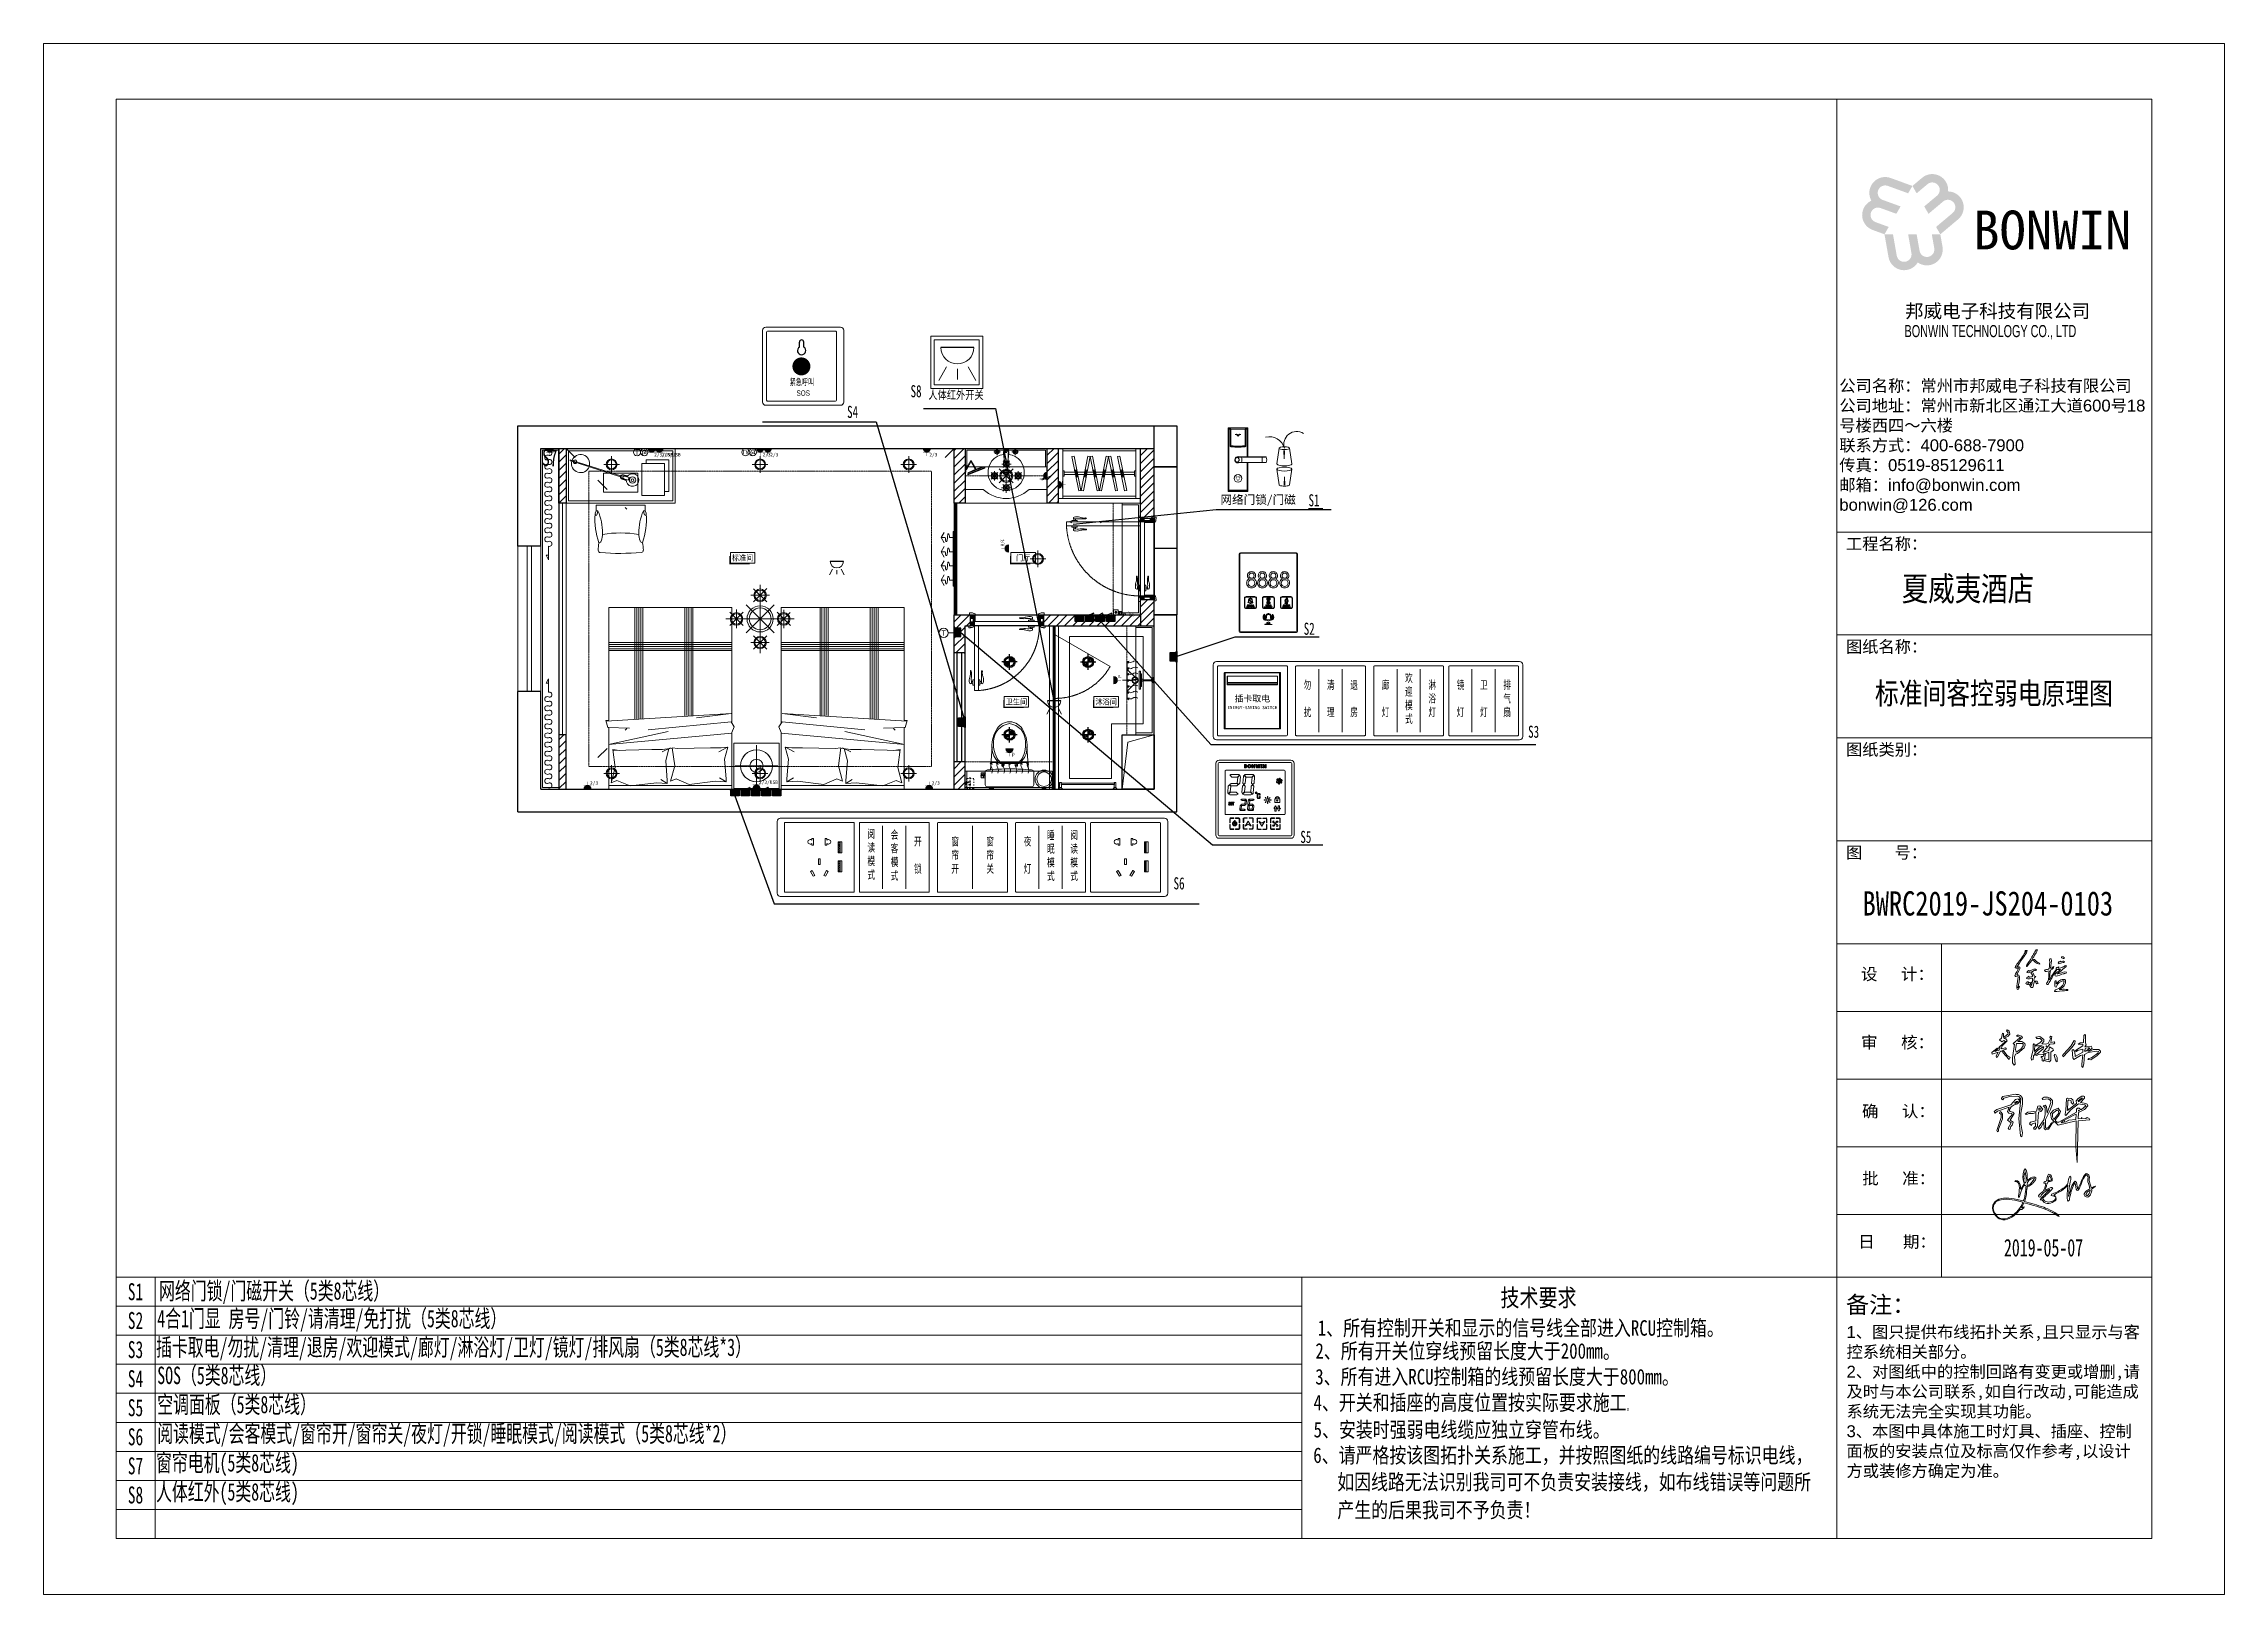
# Model space of a CAD drawing. Header units: millimetres. Extents: x 130143 to 328923, y 19139 to 134795.
# Drawn here: x 211199 to 247199, y 50190 to 75790 of the extents above; entities that cross this region are included whole.
import ezdxf
from ezdxf.enums import TextEntityAlignment as Align

# ---------------------------------------------------------------- set-up
doc = ezdxf.new("R2010")
doc.units = ezdxf.units.MM
doc.header["$LTSCALE"] = 10
for name, pattern in [('ACAD_ISO03W100', [30, 12, -18]), ('DASH', [8.89, 6.35, -2.54]), ('DASHDOT2', [12.7, 6.35, -3.175, 0, -3.175]), ('DOTE', [61.468, 50.8, -5.08, 0.508, -5.08]), ('HIDDEN', [9.525, 6.35, -3.175])]:
    doc.linetypes.add(name, pattern=pattern)
doc.layers.get('Defpoints').update_dxf_attribs({"color": 250})
for name, color, linetype in [('EM-开关插座(0.12)-DOM', 61, 'Continuous'), ('T★★05-天花灯具', 4, 'Continuous'), ('WALL_NEW【新建墙体】', 4, 'Continuous'), ('WALL_REMOVE【拆除墙体】', 6, 'Continuous'), ('WALL【墙体】', 7, 'Continuous'), ('新建墙体图', 255, 'Continuous')]:
    doc.layers.add(name, color=color, linetype=linetype)
for name, color, linetype, lineweight in [('FC-Doorsill【门槛线】', 8, 'Continuous', 0), ('FC-Material【地坪分割线】', 138, 'Continuous', 0), ('FF-ART【装饰、挂画】', 120, 'Continuous', 0), ('FF-Curtain【平面窗帘】', 32, 'Continuous', 0), ('FF-Door【门】', 51, 'Continuous', 0), ('FF-FIXT【洁具】', 31, 'Continuous', 0), ('FF-MT【门套】', 20, 'Continuous', 0), ('FF-Socket【电气】', 124, 'Continuous', 0), ('FF-Text【平面文字】', 2, 'Continuous', 0), ('FF-Win【窗】', 132, 'Continuous', 0), ('FF-【活动成品家具】', 51, 'Continuous', 0), ('Fine【细线】', 250, 'Continuous', 0), ('RC-Lamplight【灯带】', 205, 'DASHDOT2', 0), ('RC-Lamps【天花灯具】', 2, 'Continuous', 0), ('RC-Modelling【天花造型】', 30, 'Continuous', 0), ('邦威智能化', 7, 'Continuous', 18)]:
    doc.layers.add(name, color=color, linetype=linetype, lineweight=lineweight)
doc.styles.add('ar', font='arial.ttf')
doc.styles.get("Standard").update_dxf_attribs({"font": 'arial.ttf'})
doc.styles.add('仿宋体', font='', dxfattribs={"width": 0.8})
doc.styles.add('宋体', font='', dxfattribs={"width": 0.8})
doc.styles.add('文字', font='')
doc.styles.add('标准', font='', dxfattribs={"width": 0.667})
doc.styles.get('仿宋体').set_extended_font_data('宋体')
doc.styles.get('宋体').set_extended_font_data('SimSun')
doc.styles.get('文字').set_extended_font_data('SimSun')
doc.styles.get('标准').set_extended_font_data('仿宋_gb2312')

msp = doc.modelspace()

# ---------------------------------------------------------------- texts
at = {"layer": '邦威智能化', "style": '仿宋体', "width": 0.8}
for s, height, p in [('人体红外开关', 136.179855, (225803.93359, 69922.13452)), ('标准间客控弱电原理图', 360, (241430.68564, 64885.43775, 0))]:
    msp.add_text(s, height=height, dxfattribs=at).set_placement(p)
at = {"layer": '邦威智能化', "color": 0, "lineweight": -3, "attachment_point": 1, "style": '标准'}
for s, insert, char_height, width in [('{\\fSimHei|b0|i0|c134|p49;\\C256;紧急呼叫}', (223515.58632, 70257.70695), 108, 826.0887802), ('{\\f@Arial Unicode MS|b0|i0|c134|p34;\\C256;SOS}', (223628.20883, 70066.20217), 90, 1032.6109752), ('{\\fSimHei|b0|i0|c134|p49;\\C256;勿\\P\\P扰}', (231999.58987, 65271.43118), 135, 1032.6109752), ('{\\fSimHei|b0|i0|c134|p49;\\C256;清\\P\\P理}', (232384.33987, 65271.43117), 135, 1032.6109752), ('{\\fSimHei|b0|i0|c134|p49;\\C256;退\\P\\P房}', (232769.08987, 65271.43117), 135, 1032.6109752), ('{\\fSimHei|b0|i0|c134|p49;\\C256;廊\\P\\P灯}', (233289.58987, 65271.43118), 135, 1032.6109752), ('{\\fSimHei|b0|i0|c134|p49;\\C256;欢\\P迎\\P模\\P式}', (233674.33987, 65385.51152), 135, 1032.6109752), ('{\\fSimHei|b0|i0|c134|p49;\\C256;淋\\P浴\\P灯}', (234059.08987, 65271.43117), 135, 1032.6109752), ('{\\fSimHei|b0|i0|c134|p49;\\C256;镜\\P\\P灯}', (234527.08987, 65271.43118), 135, 1032.6109752), ('{\\fSimHei|b0|i0|c134|p49;\\C256;卫\\P\\P灯}', (234911.83987, 65271.43117), 135, 1032.6109752), ('{\\fSimHei|b0|i0|c134|p49;\\C256;排\\P气\\P扇}', (235296.58987, 65271.43117), 135, 1032.6109752), ('{\\fSimHei|b0|i0|c134|p49;\\C256;阅\\P读\\P模\\P式}', (224798.70791, 62811.98904), 135, 1032.6109752), ('{\\fSimHei|b0|i0|c134|p49;\\C256;会\\P客\\P模\\P式}', (225183.45791, 62797.28734), 135, 1032.6109752), ('{\\fSimHei|b0|i0|c134|p49;\\C256;开\\P\\P锁}', (225568.20791, 62686.93218), 135, 1032.6109752), ('{\\fSimHei|b0|i0|c134|p49;\\C256;窗\\P帘\\P开}', (226184.89541, 62686.93219), 135, 1032.6109752), ('{\\fSimHei|b0|i0|c134|p49;\\C256;窗\\P帘\\P关}', (226762.02041, 62686.93218), 135, 1032.6109752), ('{\\fSimHei|b0|i0|c134|p49;\\C256;夜\\P\\P灯}', (227378.70791, 62686.93219), 135, 1032.6109752), ('{\\fSimHei|b0|i0|c134|p49;\\C256;睡\\P眠\\P模\\P式}', (227763.45791, 62791.20119), 135, 1032.6109752), ('{\\fSimHei|b0|i0|c134|p49;\\C256;阅\\P读\\P模\\P式}', (228148.20791, 62791.20119), 135, 1032.6109752)]:
    msp.add_mtext(s, dxfattribs=dict(at, insert=insert, char_height=char_height, width=width))
at = {"layer": '邦威智能化', "linetype": 'Continuous', "lineweight": 0, "char_height": 200, "style": '标准'}
for s, insert, width, attachment_point in [('{\\fSimHei|b0|i0|c134|p49;S8}', (225692.54927, 70152.48294), 850.3032625, 3), ('{\\fSimHei|b0|i0|c134|p49;S4}', (224644.82222, 69811.0022), 561.1486717, 3), ('{\\fSimHei|b0|i0|c134|p49;S1}', (232080.49713, 68351.83681), 707.0473264, 1), ('{\\fSimHei|b0|i0|c134|p49;S2}', (232000.92897, 66231.39405), 561.1486717, 1), ('{\\fSimHei|b0|i0|c134|p49;S3}', (235886.87663, 64531.09599), 561.1486717, 3), ('{\\fSimHei|b0|i0|c134|p49;S5}', (231944.97985, 62794.2018), 561.1486717, 1), ('{\\fSimHei|b0|i0|c134|p49;S6}', (230034.00048, 62028.36757), 850.3032625, 3)]:
    msp.add_mtext(s, dxfattribs=dict(at, insert=insert, width=width, attachment_point=attachment_point))
at = {"layer": '邦威智能化', "linetype": 'Continuous', "lineweight": 25, "char_height": 280, "width": 341.3501694, "attachment_point": 7, "rotation": 359.85182159, "style": '标准'}
for s, insert in [('{\\fFangSong|b0|i0|c134|p49;S7}', (219427.05659, 68810.17091, 0)), ('{\\fFangSong|b0|i0|c134|p49;S1}', (212588.65419, 55042.80523, 0)), ('{\\fFangSong|b0|i0|c134|p49;S2}', (212588.65419, 54567.36734, 0)), ('{\\fFangSong|b0|i0|c134|p49;S3}', (212588.65419, 54087.36734, 0)), ('{\\fFangSong|b0|i0|c134|p49;S4}', (212588.65419, 53607.36734, 0)), ('{\\fFangSong|b0|i0|c134|p49;S5}', (212588.65419, 53127.36734, 0)), ('{\\fFangSong|b0|i0|c134|p49;S6}', (212588.65419, 52647.36734, 0)), ('{\\fFangSong|b0|i0|c134|p49;S7}', (212588.65419, 52167.36734, 0)), ('{\\fFangSong|b0|i0|c134|p49;S8}', (212588.65419, 51687.36734, 0))]:
    msp.add_mtext(s, dxfattribs=dict(at, insert=insert))
at = {"layer": '邦威智能化', "linetype": 'Continuous', "lineweight": 18, "attachment_point": 2}
for s, insert, char_height, width in [('{\\fSimHei|b1|i0|c134|p49;\\C1;网络门锁/门磁}', (231248.49343, 68330.84759), 140, 2429.8430598), ('{\\fsimhei|b0|i0|c134|p49;\\H0.7x;\\C0;ENERGY-SAVING SWITCH}', (231153.44124, 64856.58813), 75, 900), ('{\\fSimSun|b0|i0|c134|p2;\\C0;插卡取电}', (231153.44124, 65030.84086), 105, 900)]:
    msp.add_mtext(s, dxfattribs=dict(at, insert=insert, char_height=char_height, width=width))
at = {"layer": '邦威智能化', "insert": (241874.58145, 66546.29651, 0), "char_height": 400, "width": 4650.6666667, "attachment_point": 7, "style": '仿宋体'}
msp.add_mtext('夏威夷酒店', dxfattribs=at)
at = {"layer": '邦威智能化', "color": 0, "insert": (241226.76643, 61390.59669, 0), "char_height": 400, "width": 6746.6666667, "attachment_point": 7, "style": '仿宋体'}
msp.add_mtext('BWRC2019-JS204-0103', dxfattribs=at)
at = {"layer": '邦威智能化', "color": 0, "linetype": 'Continuous', "lineweight": 25, "insert": (243560.28102, 56057.79003, 0), "char_height": 288, "width": 20715.6018739, "attachment_point": 1, "style": '标准'}
msp.add_mtext('{\\fSimSun|b0|i0|c134|p49;2019-05-07}', dxfattribs=at)
at = {"layer": '邦威智能化', "linetype": 'Continuous', "lineweight": 25}
for s, insert, char_height, width, attachment_point, style in [('{\\fFangSong|b0|i0|c134|p49;网络门锁/门磁开关（5类8芯线）}', (213104.37497, 55344.40415, 0), 288, 20715.6018739, 1, '标准'), ('{\\C1;技术要求}', (235248.68027, 54911.77187, 0), 288, 3523.0578178, 7, '仿宋体'), ('{\\C1;1、所有控制开关和显示的信号线全部进入RCU控制箱。}', (232232.68172, 54431.45224, 0), 256, 7253.2414009, 7, '仿宋体'), ('{\\C1;2、所有开关位穿线预留长度大于200mm。}', (232193.52719, 54051.86315, 0), 256, 5293.9908832, 7, '仿宋体'), ('{\\H2.4038x;\\C1;3\\H0.99998x;、所有进入RCU控制箱的线预留长度大于800mm。}', (232191.3074, 53627.10939, 0), 106.496, 6490.651688, 7, '仿宋体'), ('{\\H2.4038x;\\C1;4、开关和插座的高度位置按实际要求施工\\H0.41601x;。}', (232162.64637, 53199.93332, 0), 106.496, 5874.1805634, 7, '仿宋体'), ('{\\C1;5、安装时强弱电线缆应独立穿管布线。}', (232163.67284, 52751.199, 0), 256, 5243.2042359, 7, '仿宋体'), ('{\\C1;6、请严格按该图拓扑关系施工，并按照图纸的线路编号标识电线，}', (232158.75657, 52322.66534, 0), 256, 8965.9219058, 7, '仿宋体'), ('{\\C1;如因线路无法识别我司可不负责安装接线，如布线错误等问题所}', (232553.95423, 51881.20311, 0), 256, 8688.189932, 7, '仿宋体'), ('{\\C1;产生的后果我司不予负责！}', (232555.59328, 51425.76115, 0), 256, 3523.0578178, 7, '仿宋体')]:
    msp.add_mtext(s, dxfattribs=dict(at, insert=insert, char_height=char_height, width=width, attachment_point=attachment_point, style=style))
at = {"layer": '邦威智能化', "char_height": 288, "attachment_point": 1, "style": '标准'}
for s, width, gutter_width, insert in [('{\\fFangSong|b0|i0|c134|p49;4合1门显 房号/门铃/请清理/免打扰（5类8芯线）}', 9102.0146489, 1491.43848, (213075.04246, 54887.95301, 0)), ('{\\fFangSong|b0|i0|c134|p49;插卡取电/勿扰/清理/退房/欢迎模式/廊灯/淋浴灯/卫灯/镜灯/排风扇（5类8芯线*3）}', 14500.119496, 635.93265, (213055.21706, 54414.75025, 0)), ('{\\fFangSong|b0|i0|c134|p49;SOS（5类8芯线）}', 9102.0146489, 1491.43848, (213075.04246, 53949.71913, 0)), ('{\\fFangSong|b0|i0|c134|p49;空调面板（5类8芯线）}', 9102.0146489, 1491.43848, (213075.04246, 53469.71913, 0)), ('{\\fFangSong|b0|i0|c134|p49;阅读模式/会客模式/窗帘开/窗帘关/夜灯/开锁/睡眠模式/阅读模式（5类8芯线*2）}', 11486.9333762, 1491.43848, (213075.04246, 52989.71913, 0)), ('{\\fFangSong|b0|i0|c134|p49;窗帘电机(5类8芯线)}', 14500.119496, 635.93265, (213055.21706, 52507.39214, 0)), ('{\\fFangSong|b0|i0|c134|p49;人体红外(5类8芯线)}', 14500.119496, 635.93265, (213055.21706, 52027.39214, 0))]:
    msp.add_mtext_dynamic_manual_height_columns(s, width=width, gutter_width=gutter_width, heights=[0], dxfattribs=dict(at, insert=insert))

# ---------------------------------------------------------------- blocks, each defined once
blk = doc.blocks.new('图框')
h = blk.add_hatch(color=5)
h.dxf.hatch_style = 1
h.paths.add_polyline_path([(36461, -1029), (36261, -1197), (36348, -1349), (36572, -1161, -1), (36770, -1397), (36505, -1620), (36593, -1772), (36894, -1519, -1), (37092, -1755), (36749, -2043), (36837, -2195), (37203, -1887, 0.696307), (36997, -1310, 0.6707)])
h.paths.add_polyline_path([(36837, -2195), (36661, -2195), (36712, -2483, -1), (36409, -2536), (36348, -2195), (36173, -2195), (36241, -2583, -1), (35938, -2636), (35860, -2195), (35685, -2195), (35768, -2666, 0.696307), (36371, -2776, 0.6707), (36882, -2453)])
h.paths.add_polyline_path([(35646, -1485, -1), (35752, -1196), (36173, -1349), (36261, -1197), (35811, -1033, 0.696307), (35414, -1501, 0.6707), (35439, -2105), (35685, -2195), (35772, -2043), (35498, -1943, -1), (35603, -1653), (35929, -1772), (36017, -1620)])
for p, q in [((34698, 590), (34698, -29110)), ((41198, -2583), (41198, -8983)), ((34698, -8340), (41198, -8340)), ((34698, -10463), (41198, -10463)), ((34698, -12587), (41198, -12587)), ((34698, -14710), (41198, -14710)), ((34698, -16833), (41198, -16833)), ((36860, -16833), (36860, -23716)), ((34698, -18230), (41198, -18230)), ((34698, -19626), (41198, -19626)), ((34698, -21023), (41198, -21023)), ((34698, -22419), (41198, -22419)), ((34698, -23716), (41198, -23716))]:
    blk.add_line(p, q)
for points in [[(-2302, 1740), (42698, 1740), (42698, -30260), (-2302, -30260)], [(-802, 590), (41198, 590), (41198, -29110), (-802, -29110)]]:
    blk.add_lwpolyline(points, close=True)
for s, height, p in [('工程名称：', 245.7, (34890, -8704)), ('图纸名称：', 245.7, (34890, -10827)), ('图纸类别：', 245.7, (34890, -12950)), ('图       号：', 245.7, (34890, -15074)), ('备注：', 350, (34890, -24456))]:
    blk.add_text(s, height=height).set_placement(p)
for s, p, p2 in [('设     计：', (35200, -17583), (36706, -17583)), ('审     核：', (35201, -18992), (36708, -18992)), ('确     认：', (35219, -20414), (36725, -20414)), ('批     准：', (35225, -21799), (36731, -21799)), ('日      期：', (35143, -23106), (36745, -23106))]:
    blk.add_text(s, height=245.7).set_placement(p, p2, align=Align.ALIGNED)
at = {"attachment_point": 1}
for s, width, insert, char_height in [('{\\fSimHei|b1|i0|c0|p49;\\C5;BONWIN}', 3084.57, (37514, -1706), 800), ('{\\fSimSun|b1|i0|c134|p2;邦威电子科技有限公司}', 5483.58, (36110, -3637), 280), ('{\\fﾷￂￋￎ_gb2312|b0|i0|c134|p49;\\W0.667;BONWIN TECHNOLOGY CO., LTD}', 5483.58, (36099, -4067), 250), ('{\\fSimSun|b0|i0|c134|p2;公司名称：常州市邦威电子科技有限公司\\P公司地址：常州市新北区通江大道}600{\\fSimSun|b0|i0|c134|p2;号}18{\\fSimSun|b0|i0|c134|p2;号楼西四～六楼\\P联系方式：}400-688-7900{\\fSimSun|b0|i0|c134|p2;\u3000\u3000\\P传真：}0519-85129611\\P{\\fSimSun|b0|i0|c134|p2;邮箱：}info@bonwin.com{\\fSimSun|b0|i0|c134|p2;\u3000\u3000}bonwin@126.com', 6387.17, (34753, -5197), 245.65), ('1{\\fSimSun|b0|i0|c134|p2;、图只提供布线拓扑关系,且只显示与客\\P控系统相关部分。\\P}2{\\fSimSun|b0|i0|c134|p2;、对图纸中的控制回路有变更或增删,请\\P及时与本公司联系,如自行改动,可能造成\\P系统无法完全实现其功能。\\P}3{\\fSimSun|b0|i0|c134|p2;、本图中具体施工时灯具、插座、控制\\P面板的安装点位及标高仅作参考,以设计\\P方或装修方确定为准。}', 16746.57, (34902, -24723), 245.65)]:
    blk.add_mtext_dynamic_manual_height_columns(s, width=width, gutter_width=1228, heights=[0], dxfattribs=dict(at, insert=insert, char_height=char_height))
blk = doc.blocks.new('zcw')
at = {"linetype": 'Continuous', "elevation": 9684500}
for points in [[(448, 1160), (447, 1161), (445, 1159), (449, 1155), (448, 1152), (439, 1145), (439, 1153), (437, 1154), (435, 1144), (431, 1140), (436, 1136), (440, 1139), (443, 1137), (430, 1125), (432, 1123), (430, 1119), (421, 1116), (428, 1122), (426, 1123), (415, 1114), (416, 1111), (428, 1115), (424, 1107), (425, 1104), (427, 1105), (433, 1117), (437, 1117), (438, 1119), (445, 1121), (443, 1124), (435, 1122), (436, 1127), (447, 1138), (444, 1142), (440, 1143), (449, 1148), (452, 1152), (451, 1158), (448, 1160)], [(472, 1149), (471, 1150), (468, 1150), (466, 1148), (473, 1146), (474, 1144), (472, 1144), (459, 1133), (460, 1131), (462, 1131), (458, 1103), (458, 1093), (461, 1088), (463, 1090), (462, 1105), (464, 1111), (468, 1112), (482, 1124), (484, 1129), (483, 1133), (477, 1137), (469, 1137), (478, 1145), (476, 1148), (472, 1149)], [(466, 1133), (474, 1133), (478, 1133), (480, 1131), (480, 1128), (475, 1121), (465, 1115), (464, 1120), (466, 1133)], [(539, 1147), (537, 1148), (535, 1146), (536, 1142), (531, 1133), (526, 1131), (518, 1132), (522, 1137), (522, 1141), (514, 1147), (506, 1146), (508, 1143), (515, 1143), (519, 1139), (514, 1134), (504, 1128), (519, 1128), (513, 1125), (503, 1116), (504, 1131), (502, 1132), (500, 1130), (500, 1120), (496, 1103), (497, 1098), (500, 1100), (501, 1107), (503, 1109), (508, 1108), (513, 1111), (520, 1110), (524, 1112), (521, 1106), (517, 1106), (517, 1104), (519, 1103), (519, 1097), (521, 1096), (523, 1099), (525, 1097), (534, 1095), (537, 1098), (537, 1115), (542, 1119), (541, 1122), (534, 1126), (533, 1118), (520, 1114), (535, 1131), (543, 1132), (545, 1134), (544, 1136), (537, 1135), (539, 1147)], [(521, 1126), (522, 1126), (521, 1122), (508, 1111), (504, 1111), (504, 1113), (510, 1119), (521, 1126)], [(527, 1128), (528, 1128), (527, 1126), (527, 1128)], [(587, 1138), (585, 1139), (578, 1127), (563, 1111), (561, 1108), (562, 1105), (581, 1125), (586, 1133), (587, 1138)], [(608, 1150), (607, 1151), (605, 1149), (604, 1135), (597, 1134), (593, 1131), (603, 1131), (603, 1128), (588, 1118), (590, 1116), (592, 1118), (603, 1121), (603, 1115), (587, 1106), (586, 1116), (583, 1120), (581, 1119), (582, 1103), (584, 1100), (598, 1108), (603, 1109), (601, 1090), (601, 1085), (603, 1083), (605, 1091), (606, 1110), (614, 1114), (631, 1117), (635, 1116), (634, 1113), (621, 1103), (615, 1102), (613, 1100), (619, 1099), (632, 1107), (639, 1115), (639, 1117), (636, 1120), (624, 1120), (617, 1117), (613, 1117), (620, 1121), (622, 1123), (620, 1127), (607, 1126), (610, 1130), (608, 1134), (608, 1150)], [(430, 1123), (428, 1124), (427, 1123), (430, 1123)], [(440, 1117), (438, 1118), (438, 1114), (451, 1100), (453, 1104), (447, 1108), (440, 1117)], [(531, 1114), (533, 1115), (533, 1099), (524, 1101), (526, 1112), (531, 1114)], [(547, 1109), (545, 1110), (544, 1108), (547, 1097), (550, 1095), (550, 1104), (547, 1109)], [(614, 1124), (616, 1124), (617, 1123), (609, 1117), (606, 1117), (608, 1123), (614, 1124)]]:
    blk.add_lwpolyline(points, dxfattribs=at)
blk = doc.blocks.new('zzh')
at = {"linetype": 'Continuous', "elevation": 9684500}
for points in [[(457.5, 1003.3), (456.5, 1004.3), (451.5, 1003.3), (441.5, 992.3), (412.5, 982.3), (407.5, 978.3), (409.5, 975.3), (414.5, 979.3), (438.5, 987.3), (434.5, 978.3), (437.5, 975.3), (443.5, 974.3), (444.5, 972.3), (434.5, 960.3), (442.5, 955.3), (436.5, 944.3), (438.5, 941.3), (440.5, 942.3), (441.5, 947.3), (444.5, 950.3), (446.5, 956.3), (440.5, 960.3), (448.5, 974.3), (445.5, 977.3), (440.5, 978.3), (438.5, 981.3), (442.5, 988.3), (448.5, 992.3), (455.5, 994.3), (459.5, 998.3), (459.5, 1001.3), (457.5, 1003.3)], [(452.5, 1013.3), (451.5, 1014.3), (425.5, 1009.3), (422.5, 1006.3), (422.5, 1004.3), (425.5, 1002.3), (427.5, 1006.3), (439.5, 1009.3), (454.5, 1010.3), (458.5, 1009.3), (462.5, 1004.3), (458.5, 964.3), (461.5, 928.3), (464.5, 926.3), (465.5, 934.3), (462.5, 952.3), (462.5, 975.3), (465.5, 993.3), (465.5, 1006.3), (461.5, 1011.3), (457.5, 1013.3), (452.5, 1013.3)], [(453.5, 999.3), (456.5, 999.3), (451.5, 995.3), (449.5, 996.3), (453.5, 999.3)], [(460.5, 1003.3), (459.5, 1004.3), (459.5, 1002.3), (460.5, 1003.3)], [(502.5, 989.3), (501.5, 990.3), (497.5, 989.3), (494.5, 979.3), (476.5, 977.3), (471.5, 973.3), (474.5, 972.3), (478.5, 974.3), (487.5, 974.3), (493.5, 976.3), (493.5, 959.3), (482.5, 956.3), (480.5, 953.3), (484.5, 949.3), (485.5, 953.3), (492.5, 955.3), (492.5, 948.3), (488.5, 944.3), (489.5, 942.3), (492.5, 942.3), (496.5, 948.3), (498.5, 977.3), (503.5, 978.3), (507.5, 983.3), (502.5, 989.3)], [(518.5, 1007.3), (517.5, 1008.3), (510.5, 1008.3), (506.5, 1005.3), (507.5, 1003.3), (518.5, 1004.3), (523.5, 1001.3), (524.5, 997.3), (516.5, 975.3), (515.5, 988.3), (512.5, 991.3), (508.5, 990.3), (512.5, 986.3), (512.5, 971.3), (509.5, 961.3), (498.5, 945.3), (499.5, 942.3), (503.5, 945.3), (509.5, 956.3), (510.5, 943.3), (513.5, 940.3), (519.5, 942.3), (524.5, 949.3), (523.5, 951.3), (517.5, 944.3), (515.5, 943.3), (513.5, 945.3), (513.5, 962.3), (523.5, 982.3), (527.5, 994.3), (527.5, 1001.3), (522.5, 1006.3), (518.5, 1007.3)], [(593.5, 1009.3), (592.5, 1010.3), (588.5, 1010.3), (580.5, 1005.3), (576.5, 1000.3), (577.5, 995.3), (558.5, 980.3), (559.5, 1000.3), (561.5, 1002.3), (566.5, 1000.3), (566.5, 997.3), (569.5, 993.3), (571.5, 994.3), (569.5, 1002.3), (566.5, 1005.3), (558.5, 1006.3), (556.5, 1004.3), (555.5, 981.3), (553.5, 973.3), (553.5, 971.3), (555.5, 970.3), (566.5, 982.3), (581.5, 994.3), (594.5, 992.3), (596.5, 990.3), (587.5, 982.3), (585.5, 982.3), (582.5, 985.3), (579.5, 985.3), (577.5, 983.3), (577.5, 977.3), (540.5, 956.3), (536.5, 956.3), (533.5, 959.3), (533.5, 962.3), (541.5, 971.3), (544.5, 978.3), (539.5, 985.3), (529.5, 981.3), (523.5, 974.3), (525.5, 963.3), (539.5, 950.3), (576.5, 959.3), (575.5, 906.3), (578.5, 873.3), (580.5, 959.3), (604.5, 961.3), (603.5, 964.3), (599.5, 966.3), (596.5, 964.3), (580.5, 963.3), (581.5, 976.3), (593.5, 982.3), (600.5, 990.3), (599.5, 993.3), (596.5, 995.3), (585.5, 997.3), (593.5, 1006.3), (593.5, 1009.3)], [(587.5, 1006.3), (589.5, 1006.3), (581.5, 998.3), (580.5, 1000.3), (587.5, 1006.3)], [(421.5, 977.3), (419.5, 978.3), (418.5, 975.3), (421.5, 972.3), (421.5, 966.3), (412.5, 939.3), (414.5, 936.3), (416.5, 938.3), (416.5, 942.3), (424.5, 963.3), (424.5, 973.3), (421.5, 977.3)], [(499.5, 985.3), (502.5, 985.3), (502.5, 981.3), (499.5, 981.3), (499.5, 985.3)], [(527.5, 954.3), (526.5, 955.3), (523.5, 952.3), (524.5, 950.3), (527.5, 954.3)], [(536.5, 981.3), (539.5, 981.3), (540.5, 975.3), (530.5, 962.3), (527.5, 967.3), (527.5, 974.3), (536.5, 981.3)], [(529.5, 956.3), (528.5, 957.3), (528.5, 955.3), (529.5, 956.3)], [(574.5, 972.3), (576.5, 973.3), (575.5, 962.3), (561.5, 960.3), (555.5, 957.3), (545.5, 955.3), (548.5, 958.3), (574.5, 972.3)], [(552.5, 958.3), (551.5, 959.3), (551.5, 957.3), (552.5, 958.3)], [(561.5, 983.3), (560.5, 984.3), (560.5, 982.3), (561.5, 983.3)], [(581.5, 981.3), (583.5, 980.3), (581.5, 979.3), (581.5, 981.3)], [(588.5, 965.3), (587.5, 966.3), (587.5, 964.3), (588.5, 965.3)]]:
    blk.add_lwpolyline(points, dxfattribs=at)
blk = doc.blocks.new('hlw_3_1600_250')
for p, q in [((-0.5, 0.078125), (0.5, 0.078125)), ((-0.5, -0.078125), (0.5, -0.078125))]:
    blk.add_line(p, q)
at = {"linetype": 'HIDDEN', "ltscale": 15}
for p, q in [((-0.5, 0.015625), (0.5, 0.015625)), ((-0.5, -0.015625), (0.5, -0.015625))]:
    blk.add_line(p, q, dxfattribs=at)
blk = doc.blocks.new('1500平10100181')
at = {"ltscale": 300}
for p, q in [((-1271, 992), (-771, 992)), ((-1271, 492), (-1271, 992)), ((-771, 992), (-771, 492)), ((-749, 1000), (603, 1000)), ((-749, 1000), (-749, 374)), ((603, 1000), (603, 321)), ((603, 1000), (603, 346)), ((-771, 492), (-1271, 492)), ((-1271, 492), (-771, 492)), ((-749, 374), (-776, 312)), ((-776, 312), (-740, 258)), ((-749, 271), (-749, -1000)), ((639, 243), (606, 240)), ((606, 240), (606, -1000)), ((-749, -1000), (603, -1000)), ((603, -1000), (-749, -1000))]:
    blk.add_line(p, q, dxfattribs=at)
at = {"color": 8}
for p, q in [((-1021, 967), (-1021, 516)), ((-771, 492), (-771, 992)), ((77, 928), (369, 964)), ((369, 964), (517, 902)), ((-1255, 742), (-787, 742)), ((-749, 958), (603, 958)), ((-686, 884), (-686, 920)), ((-686, 920), (-615, 875)), ((-686, 920), (-570, 911)), ((-668, 669), (-686, 884)), ((-570, 911), (-278, 946)), ((-278, 946), (-138, 884)), ((-138, 884), (-75, 911)), ((-75, 911), (-120, 741)), ((-120, 741), (-93, 544)), ((-39, 937), (32, 893)), ((-39, 937), (77, 928)), ((-39, 902), (-39, 937)), ((-21, 687), (-39, 902)), ((517, 902), (580, 928)), ((580, 928), (535, 759)), ((535, 759), (562, 562)), ((-749, 383), (607, 508)), ((-704, 535), (-668, 669)), ((-633, 544), (-704, 535)), ((-606, 587), (-703, 538)), ((-516, 544), (-633, 544)), ((-156, 553), (-516, 544)), ((-93, 544), (-156, 553)), ((14, 562), (-94, 548)), ((17, 589), (-73, 544)), ((-57, 552), (-21, 687)), ((607, 508), (-48, 365)), ((131, 562), (14, 562)), ((561, 572), (131, 562)), ((486, 573), (486, 571)), ((562, 562), (486, 573)), ((-740, 258), (172, 347)), ((634, 249), (-740, 168)), ((378, 329), (616, 320)), ((603, 346), (603, 321)), ((603, 321), (616, 321)), ((616, 321), (639, 243)), ((-740, 168), (-361, 213)), ((-321, -1000), (-321, 187)), ((-300, -1000), (-300, 188)), ((-276, -1000), (-276, 189)), ((-255, -1000), (-255, 190)), ((-231, -1000), (-231, 191)), ((230, -1000), (230, 228)), ((251, -1000), (251, 229)), ((275, -1000), (275, 230)), ((295, -1000), (295, 231)), ((319, -1000), (319, 233)), ((-749, -526), (603, -526)), ((-749, -547), (603, -547)), ((-749, -571), (603, -571)), ((-749, -592), (603, -592)), ((-749, -616), (603, -616))]:
    blk.add_line(p, q, dxfattribs=at)
for radius in [175, 72.2]:
    blk.add_circle((-1021, 742), radius, dxfattribs=at)
blk = doc.blocks.new('tasklight')
at = {"color": 251}
for p, q in [((-25, 96), (440, 243)), ((458, 270), (496, 282)), ((459, 266), (497, 278)), ((475, 265), (527, 282)), ((484, 237), (536, 253)), ((488, 282), (493, 284)), ((489, 280), (488, 282)), ((492, 271), (490, 275)), ((493, 282), (493, 284)), ((496, 272), (495, 277)), ((497, 278), (496, 282)), ((501, 242), (502, 237)), ((505, 243), (507, 239)), ((-116, 68), (-71, 82)), ((-113, 60), (-116, 68)), ((-113, 60), (-68, 74)), ((-96, 72), (-24, 94)), ((-95, 68), (-96, 72)), ((-95, 68), (-23, 91)), ((-72, 85), (-56, 90)), ((-71, 82), (-72, 85)), ((-56, 87), (-71, 82)), ((-71, 82), (-70, 80)), ((-69, 76), (-68, 74)), ((-67, 81), (-68, 83)), ((-58, 84), (-58, 86)), ((-56, 87), (-56, 90)), ((-23, 89), (-25, 96)), ((-23, 89), (443, 235)), ((471, 227), (509, 239)), ((473, 223), (511, 235)), ((504, 230), (509, 232)), ((504, 232), (504, 230)), ((508, 234), (509, 232)), ((509, 239), (511, 235))]:
    blk.add_line(p, q, dxfattribs=at)
for radius in [35, 15]:
    blk.add_circle((572, 280), radius, dxfattribs=at)
for centre, radius, start, end in [((465, 246), 25, 107.4853, 287.4853), ((465, 246), 20, 107.4853, 287.4853), ((479, 251), 15, 107.4853, 287.4853), ((572, 280), 70, 209.8589, 185.1116), ((572, 280), 45, 178.014, 216.9565), ((0, 100), 100, 19.7777, 195.1928), ((0, 100), 100, 199.7777, 15.1928), ((-62, 80), 20, 209.0222, 185.9483)]:
    blk.add_arc(centre, radius, start, end, dxfattribs=at)
blk = doc.blocks.new('海龙_04090929')
at = {"color": 0, "linetype": 'ByBlock'}
for p, q in [((-279, -136, 0), (-271, -110, 0)), ((-271, -110, 0), (-271, -45, 0)), ((271, -45, 0), (-271, -45, 0)), ((-271, -110, 0), (-250, -109, 0)), ((-271, -110, 0), (-250, -109, 0)), ((-250, -109, 0), (-258, -144, 0)), ((-250, -109, 0), (-258, -144, 0)), ((250, -109, 0), (258, -144, 0)), ((271, -109, 0), (250, -109, 0)), ((250, -109, 0), (258, -144, 0)), ((271, -109, 0), (250, -109, 0)), ((271, -109, 0), (271, -45, 0)), ((279, -135, 0), (271, -109, 0))]:
    blk.add_line(p, q, dxfattribs=at)
at = {"ltscale": 500}
blk.add_lwpolyline([(600, 577), (600, -23), (-600, -23), (-600, 577)], close=True, dxfattribs=at)
at = {"color": 251}
for points in [[(575, 552), (575, 2), (-575, 2), (-575, 552)], [(-190, 305), (190, 305), (190, 98), (-190, 98)], [(484, 61), (234, 61), (234, 411), (484, 411)]]:
    blk.add_lwpolyline(points, close=True, dxfattribs=at)
blk.add_lwpolyline([(281, 411), (281, 454), (531, 454), (531, 104), (484, 104)], dxfattribs=at)
at = {"color": 0, "linetype": 'ByBlock'}
for centre, radius, start, end in [((490, -202, 0), 773, 175.8034, 199.5327), ((-255, -145, 0), 25.4, 158.9901, 180.625), ((-255, -145, 0), 25.4, 180.625, 200.6267), ((-255, -145, 0), 25.4, 180.625, 200.6267), ((-273, -152, 0), 6.35, 200.6267, 296.646), ((-273, -152, 0), 6.35, 200.6267, 296.646), ((-282, -135, 0), 25.4, 296.646, 338.2826), ((-282, -135, 0), 25.4, 296.646, 338.2826), ((-825, -356, 0), 626, 359.8413, 23.2355), ((-825, -356, 0), 626, 359.8413, 23.2355), ((826, -354, 0), 626, 156.949, 180.3432), ((826, -354, 0), 626, 156.949, 180.3432), ((-490, -204, 0), 773, 340.6518, 4.3811), ((282, -134, 0), 25.4, 201.9019, 243.5385), ((282, -134, 0), 25.4, 201.9019, 243.5385), ((273, -151, 0), 6.35, 243.5385, 339.5578), ((273, -151, 0), 6.35, 243.5385, 339.5578), ((256, -144, 0), 25.4, 359.5595, 21.1944), ((256, -144, 0), 25.4, 339.5578, 359.5595), ((256, -144, 0), 25.4, 339.5578, 359.5595), ((134, -546, 0), 382, 167.1139, 179.4864), ((-240, -435, 0), 25.4, 273.3566, 346.6742), ((-240, -435, 0), 25.4, 273.3566, 346.6742), ((-411, -361, 0), 212, 337.8885, 0.9101), ((-411, -361, 0), 212, 337.8885, 0.9101), ((2, -1560, 0), 1208, 80.5641, 99.6204), ((2, -1560, 0), 1208, 80.5641, 99.6204), ((412, -360, 0), 212, 179.2744, 202.296), ((412, -360, 0), 212, 179.2744, 202.296), ((241, -435, 0), 25.4, 193.5103, 266.8279), ((241, -435, 0), 25.4, 193.5103, 266.8279), ((-132, -546, 0), 382, 0.6981, 13.0706), ((-222, -543, 0), 25.4, 179.5077, 265.2204), ((-3, 2077, 0), 2654, 265.2204, 274.9641), ((224, -542, 0), 25.4, 274.9641, 0.6768)]:
    blk.add_arc(centre, radius, start, end, dxfattribs=at)
at = {"color": 251, "extrusion": (-2.32109e-12, 1.27568e-12, -1), "zscale": -1, "rotation": 180.1031689503808}
blk.add_blockref('tasklight', (441, 511, 0), dxfattribs=at)
blk = doc.blocks.new('马桶平面15')
at = {"color": 251}
for p, q in [((-164, 735), (-188, 735)), ((-182, 735), (-182, 743)), ((-176, 735), (-176, 743)), ((-169, 743), (-169, 735))]:
    blk.add_line(p, q, dxfattribs=at)
for points in [[(-171, 715, 0.288575), (-153, 725, 0.464141), (-159, 735), (-164, 735), (-164, 743), (-188, 743), (-188, 743), (-188, 735), (-193, 735, 0.464141), (-199, 725, 0.288575), (-181, 715)], [(-62, 463), (-62, 484, -1), (-38, 484), (-38, 481)], [(110, 463), (110, 484, 1), (86, 484), (86, 481)], [(27, 460), (122, 460), (139, 427), (147, 427, -0.17108), (199, 221, -0.383832), (24, 21, -0.383832), (-151, 221, -0.17108), (-99, 427), (-90, 427), (-74, 460), (122, 460)]]:
    blk.add_lwpolyline(points, format="xyb", dxfattribs=at)
for points in [[(-243, 617), (-243, 562), (-280, 562, -0.414214), (-290, 572), (-290, 607, -0.414214), (-280, 617)], [(-243, 617), (-243, 562), (-256, 562, -0.414214), (-266, 572), (-266, 607, -0.414214), (-256, 617)], [(-54, 476), (-54, 470, 0.414214), (-49, 465), (-39, 465, 0.58538), (-38, 470), (-38, 476, 0.58538), (-39, 481), (-49, 481, 0.414214)], [(103, 476), (103, 470, -0.414214), (98, 465), (87, 465, -0.58538), (87, 470), (87, 476, -0.58538), (87, 481), (98, 481, -0.414214)]]:
    blk.add_lwpolyline(points, format="xyb", close=True, dxfattribs=at)
for points in [[(24, 519, -0.023855), (-217, 531, -0.42765), (-243, 555), (-243, 695, -0.382307), (-220, 715), (24, 715), (269, 715, -0.382307), (291, 695), (291, 555, -0.42765), (265, 531, -0.023855)], [(24, 0, -0.272339), (-125, 96, -0.163159), (-167, 310, -0.20934), (-78, 461), (24, 461), (127, 461, -0.20934), (215, 310, -0.163159), (173, 96, -0.272339)]]:
    blk.add_lwpolyline(points, format="xyb", close=True)
for points in [[(-184, 528), (-167, 276)], [(233, 528), (215, 276)]]:
    blk.add_lwpolyline(points)
for centre, radius, start, end in [((-185, 756), 31.4, 242.8818, 319.142), ((-174, 774), 53.1, 240.7977, 292.8926), ((-263, 600), 28.1, 165.5916, 262.7603), ((-268, 612), 22.8, 193.4235, 273.8412), ((-232, 638), 46.4, 221.9148, 256.4413), ((181, 814), 493, 204.8643, 210.765)]:
    blk.add_arc(centre, radius, start, end, dxfattribs=at)
blk = doc.blocks.new('花洒平面')
at = {"color": 8}
for p, q in [((-23, 198), (-123, 298)), ((0, 208), (0, 346)), ((23, 198), (123, 298)), ((100, 150), (-100, 150)), ((11, 121), (-11, 121)), ((10, 139), (-10, 139)), ((10, 133), (-9, 133)), ((-9, 12), (8, 12)), ((8, 138), (-8, 138)), ((-7, 32), (6, 32)), ((6, 119), (-6, 119))]:
    blk.add_line(p, q, dxfattribs=at)
blk.add_lwpolyline([(11, 131, 0.992115), (11, 133), (10, 133, 0.130917), (8, 138), (10, 138, 0.413995), (10, 139), (71, 139), (71, 150), (100, 150), (100, 165), (-100, 165), (-100, 150), (-71, 150), (-71, 139), (-10, 139, 0.413995), (-9, 138), (-8, 138, 0.130917), (-9, 133), (-11, 133, 0.992115), (-11, 131, 0.003958), (-11, 131, 0.080962), (-11, 121, 1), (-11, 119), (-6, 119), (-6, 32), (-7, 32, 0.414214), (-9, 30), (-9, 12), (-21, 12, 0.261972), (-31, 7), (-31, 0), (31, 0), (31, 7, 0.261972), (21, 12), (8, 12), (8, 30, 0.414214), (6, 32), (6, 32), (6, 119), (11, 119, 1), (11, 121, 0.080962), (11, 131)], format="xyb")
blk.add_lwpolyline([(8, 30, -0.375464), (3, 29, 0.238002), (-3, 29, -0.375464), (-9, 30)], format="xyb", dxfattribs=at)
for radius in [35, 30]:
    blk.add_circle((0, 210), radius, dxfattribs=at)
blk = doc.blocks.new('DOORBLK101')
blk.add_line((-0.5, 0), (0, 0.866))
at = {"color": 8, "linetype": 'HIDDEN', "ltscale": 10}
blk.add_arc((-0.5, 0), 1, 0, 60, dxfattribs=at)
blk = doc.blocks.new('hlw_3_1200_120')
for p, q in [((-0.5, 0.05), (0.5, 0.05)), ((-0.5, -0.05), (0.5, -0.05))]:
    blk.add_line(p, q)
at = {"linetype": 'HIDDEN', "ltscale": 15}
for p, q in [((-0.5, 0.021), (0.5, 0.021)), ((-0.5, -0.021), (0.5, -0.021))]:
    blk.add_line(p, q, dxfattribs=at)
blk = doc.blocks.new('门套线03')
at = {"ltscale": 100}
blk.add_lwpolyline([(60, 0), (60, 20, -0.339185), (57, 23), (42, 23, -0.360475), (39, 20), (29, 20, 0.137802), (14, 15, -0.16589), (3, 12), (3, 9), (0, 9), (0, 0)], format="xyb", close=True, dxfattribs=at)
blk = doc.blocks.new('HL_Door_Hinge')
at = {"color": 0, "linetype": 'DOTE', "ltscale": 0.04}
for p, q in [((-4, 3), (4, 3)), ((0, -1), (0, 7))]:
    blk.add_line(p, q, dxfattribs=at)
at = {"color": 0, "linetype": 'DASH', "ltscale": 5}
for p, q in [((-2, -26), (-2, 1)), ((0, -26), (0, 0)), ((0, -26), (0, 0)), ((2, -26), (2, 1)), ((0, -26), (-2, -26)), ((0, -26), (2, -26))]:
    blk.add_line(p, q, dxfattribs=at)
for radius in [3, 2]:
    blk.add_circle((0, 3), radius, dxfattribs=at)
blk = doc.blocks.new('HL_Door_Seal')
at = {"color": 0}
for p, q in [((5, 0), (-5, 0)), ((-1, 6), (0, 6)), ((-1, 6), (0, 6)), ((-1, 5), (0, 6)), ((-1, 5), (0, 5)), ((-1, 5), (0, 5)), ((-1, 4), (0, 5)), ((-1, 5), (0, 5)), ((-1, 4), (0, 4)), ((-1, 4), (0, 4)), ((-1, 4), (0, 4)), ((-1, 3), (0, 4)), ((-1, 3), (0, 3)), ((-1, 3), (0, 3)), ((-1, 3), (0, 3)), ((-1, 2), (0, 3)), ((-1, 2), (0, 2)), ((-1, 2), (0, 2)), ((-1, 2), (0, 2)), ((-1, 1), (0, 2)), ((-1, 1), (0, 1)), ((-1, 1), (0, 1)), ((-1, 1), (0, 1)), ((-1, 0), (0, 1)), ((-1, 0), (0, 0)), ((-1, 0), (0, 0)), ((0, 6), (0, 6)), ((1, 6), (0, 6)), ((1, 6), (0, 6)), ((1, 5), (0, 6)), ((1, 5), (0, 5)), ((1, 5), (0, 5)), ((1, 5), (0, 5)), ((1, 4), (0, 5)), ((1, 4), (0, 4)), ((1, 4), (0, 4)), ((1, 4), (0, 4)), ((1, 3), (0, 4)), ((1, 3), (0, 3)), ((1, 3), (0, 3)), ((1, 3), (0, 3)), ((1, 2), (0, 3)), ((1, 2), (0, 2)), ((1, 2), (0, 2)), ((1, 2), (0, 2)), ((1, 1), (0, 2)), ((1, 1), (0, 1)), ((1, 1), (0, 1)), ((1, 1), (0, 1)), ((1, 0), (0, 1)), ((1, 0), (0, 0)), ((1, 0), (0, 0))]:
    blk.add_line(p, q, dxfattribs=at)
blk.add_lwpolyline([(-4, -1, 0.774597), (4, -1)], format="xyb", close=True, dxfattribs=at)
blk.add_arc((0, 0), 5, 180, 0.0005, dxfattribs=at)
blk = doc.blocks.new('门把手02')
at = {"color": 250}
for p, q in [((-30, 15), (-15, 15)), ((-30, 0), (-30, 15)), ((30, 0), (-30, 0)), ((-15, 15), (20, 15)), ((-15, 15), (20, 15)), ((-13, 32), (-13, 41)), ((13, 32), (-13, 32)), ((-9, 15), (-9, 32)), ((9, 15), (9, 32)), ((20, 15), (30, 15)), ((30, 15), (30, 0))]:
    blk.add_line(p, q, dxfattribs=at)
at = {"color": 250, "extrusion": (0, 0, -1)}
for centre, major_axis, start_param, end_param in [((-1, 41), (-8.59, 8.59), 5.497787, 6.813202), ((23, -64), (0, 120), -0.233047, 0.306451), ((13, 37), (3.58, 3.58), 2.124304, 2.356194), ((34, -51), (0, 86), -0.231441, 0.114669), ((79, 368), (0, 336), 3.005111, 3.247916), ((108, 189), (2, 147), 3.194781, 3.464277), ((105, 172), (-91.7, 91.7), 3.813778, 3.981187), ((123, 24), (-13.7, 13.7), 0.647464, 1.248663), ((124, 44), (5.92, 5.92), 1.238085, 2.228964), ((131, 40), (-0.729, 0.729), 1.325662, 2.819982)]:
    blk.add_ellipse(centre, major_axis=major_axis, ratio=1, start_param=start_param, end_param=end_param, dxfattribs=at)
blk = doc.blocks.new('hld_1_720_120_门把手02_门套线03_45_0_0_3_40_0_1_1')
at = {"layer": 'FC-Doorsill【门槛线】'}
for p, q in [((-0.5, 0.075), (0.5, 0.075)), ((-0.5, -0.075), (0.5, -0.075))]:
    blk.add_line(p, q, dxfattribs=at)
at = {"layer": 'FF-Door【门】'}
blk.add_lwpolyline([(-0.446875, 0.075), (-0.390625, 0.075), (-0.390625, 0.96875), (-0.446875, 0.96875)], close=True, dxfattribs=at)
at = {"layer": 'FF-Door【门】', "color": 250, "linetype": 'ACAD_ISO03W100', "ltscale": 0.104167}
blk.add_lwpolyline([(-0.446875, 0.075), (0.446875, 0.075), (0.446875, 0.01875), (-0.446875, 0.01875)], close=True, dxfattribs=at)
at = {"layer": 'FF-Door【门】', "color": 8, "linetype": 'HIDDEN', "ltscale": 60}
blk.add_arc((-0.446875, 0.075), 0.89375, 0, 90, dxfattribs=at)
at = {"layer": 'FF-MT【门套】', "color": 250}
for p, q in [((-0.465, 0.06), (-0.5, 0.0225)), ((-0.465, 0.0225), (-0.5, 0.06)), ((0.465, 0.06), (0.5, 0.0225)), ((0.465, 0.0225), (0.5, 0.06)), ((-0.5, -0.0225), (-0.465, -0.06)), ((-0.5, -0.06), (-0.465, -0.0225)), ((0.5, -0.0225), (0.465, -0.06)), ((0.5, -0.06), (0.465, -0.0225))]:
    blk.add_line(p, q, dxfattribs=at)
for points in [[(-0.5, 0.075), (-0.465, 0.075), (-0.465, 0.06), (-0.5, 0.06)], [(-0.465, 0.06), (-0.465, 0.0225), (-0.5, 0.0225), (-0.5, 0.06)], [(-0.465, 0.075), (-0.45, 0.075), (-0.45, -0.075), (-0.465, -0.075)], [(0.465, 0.075), (0.45, 0.075), (0.45, -0.075), (0.465, -0.075)], [(0.5, 0.075), (0.465, 0.075), (0.465, 0.06), (0.5, 0.06)], [(0.465, 0.06), (0.465, 0.0225), (0.5, 0.0225), (0.5, 0.06)], [(-0.5, -0.0225), (-0.5, -0.06), (-0.465, -0.06), (-0.465, -0.0225)], [(-0.5, -0.075), (-0.465, -0.075), (-0.465, -0.06), (-0.5, -0.06)], [(0.5, -0.0225), (0.5, -0.06), (0.465, -0.06), (0.465, -0.0225)], [(0.5, -0.075), (0.465, -0.075), (0.465, -0.06), (0.5, -0.06)]]:
    blk.add_lwpolyline(points, close=True, dxfattribs=at)
at = {"layer": 'FF-MT【门套】'}
for points in [[(-0.5, 0.075), (-0.45, 0.075), (-0.45, 0.0125), (-0.4375, 0.0125), (-0.4375, -0.075), (-0.5, -0.075)], [(0.5, 0.075), (0.45, 0.075), (0.45, 0.0125), (0.4375, 0.0125), (0.4375, -0.075), (0.5, -0.075)]]:
    blk.add_lwpolyline(points, close=True, dxfattribs=at)
at = {"layer": 'FF-Door【门】', "color": 250, "yscale": 0.00125, "zscale": 0.00125}
for name, p, xscale, rotation in [('门把手02', (-0.446875, 0.85625), -0.00125, 90.00000000000593), ('门把手02', (-0.390625, 0.85625), 0.00125, 270.0000000000178), ('HL_Door_Seal', (-0.44375, 0.0125), 0.00125, 180.0000000000119), ('HL_Door_Seal', (0.44375, 0.0125), -0.00125, 180)]:
    blk.add_blockref(name, p, dxfattribs=dict(at, xscale=xscale, rotation=rotation))
at = {"layer": 'FF-Door【门】', "color": 250, "zscale": 0.00125}
for name, p, xscale, yscale in [('HL_Door_Hinge', (-0.448437, 0.075), 0.00125, 0.00125), ('门把手02', (0.3375, 0.075), -0.00125, 0.00125), ('门把手02', (0.3375, 0.01875), -0.00125, -0.00125)]:
    blk.add_blockref(name, p, dxfattribs=dict(at, xscale=xscale, yscale=yscale))
at = {"layer": 'FF-MT【门套】', "zscale": 0.00125}
for p, xscale, yscale in [((-0.45, 0.075), -0.00125, 0.00125), ((0.45, 0.075), 0.00125, 0.00125), ((-0.4375, -0.075), -0.00125, -0.00125), ((0.4375, -0.075), 0.00125, -0.00125)]:
    blk.add_blockref('门套线03', p, dxfattribs=dict(at, xscale=xscale, yscale=yscale))
blk = doc.blocks.new('*U127')
at = {"color": 150}
blk.add_lwpolyline([(-5.38, -2.34), (5.38, -2.34), (5.38, 2.33), (-5.38, 2.33), (-5.38, -2.34)], dxfattribs=at)
at = {"color": 150, "ltscale": 4}
for points in [[(-5.38, 0.83), (-5.83, 0.83), (-5.38, -2.34), (-5.83, -2.79)], [(3.13, -2.34), (3.13, -2.79), (-5.38, -2.34), (-5.83, -2.79)]]:
    blk.add_solid(points, dxfattribs=at)
at = {"color": 2, "ltscale": 4, "style": '文字', "width": 0.9, "flags": 8}
blk.add_attdef('功能区文字', text='', height=2.5, dxfattribs=at).set_placement((0.01, -0.03), align=Align.MIDDLE_CENTER)
blk = doc.blocks.new('hld_1_820_150_门把手02_门套线03_45_0_0_3_40_0_1_1')
at = {"layer": 'FC-Doorsill【门槛线】'}
for p, q in [((-0.5, 0.083), (0.5, 0.083)), ((-0.5, -0.083), (0.5, -0.083))]:
    blk.add_line(p, q, dxfattribs=at)
at = {"layer": 'FF-Door【门】'}
blk.add_lwpolyline([(-0.453, 0.083), (-0.403, 0.083), (-0.403, 0.989), (-0.453, 0.989)], close=True, dxfattribs=at)
at = {"layer": 'FF-Door【门】', "color": 250, "linetype": 'ACAD_ISO03W100', "ltscale": 0.104167}
blk.add_lwpolyline([(-0.453, 0.083), (0.453, 0.083), (0.453, 0.033), (-0.453, 0.033)], close=True, dxfattribs=at)
at = {"layer": 'FF-Door【门】', "color": 8, "linetype": 'HIDDEN', "ltscale": 60}
blk.add_arc((-0.453, 0.083), 0.906, 0, 90, dxfattribs=at)
at = {"layer": 'FF-MT【门套】', "color": 250}
for p, q in [((-0.469, 0.07), (-0.5, 0.037)), ((-0.469, 0.037), (-0.5, 0.07)), ((0.469, 0.07), (0.5, 0.037)), ((0.469, 0.037), (0.5, 0.07)), ((-0.5, -0.037), (-0.469, -0.07)), ((-0.5, -0.07), (-0.469, -0.037)), ((0.5, -0.037), (0.469, -0.07)), ((0.5, -0.07), (0.469, -0.037))]:
    blk.add_line(p, q, dxfattribs=at)
for points in [[(-0.5, 0.083), (-0.469, 0.083), (-0.469, 0.07), (-0.5, 0.07)], [(-0.469, 0.07), (-0.469, 0.037), (-0.5, 0.037), (-0.5, 0.07)], [(-0.469, 0.083), (-0.456, 0.083), (-0.456, -0.083), (-0.469, -0.083)], [(0.469, 0.083), (0.456, 0.083), (0.456, -0.083), (0.469, -0.083)], [(0.5, 0.083), (0.469, 0.083), (0.469, 0.07), (0.5, 0.07)], [(0.469, 0.07), (0.469, 0.037), (0.5, 0.037), (0.5, 0.07)], [(-0.5, -0.037), (-0.5, -0.07), (-0.469, -0.07), (-0.469, -0.037)], [(-0.5, -0.083), (-0.469, -0.083), (-0.469, -0.07), (-0.5, -0.07)], [(0.5, -0.037), (0.5, -0.07), (0.469, -0.07), (0.469, -0.037)], [(0.5, -0.083), (0.469, -0.083), (0.469, -0.07), (0.5, -0.07)]]:
    blk.add_lwpolyline(points, close=True, dxfattribs=at)
at = {"layer": 'FF-MT【门套】'}
for points in [[(-0.5, 0.083), (-0.456, 0.083), (-0.456, 0.028), (-0.444, 0.028), (-0.444, -0.083), (-0.5, -0.083)], [(0.5, 0.083), (0.456, 0.083), (0.456, 0.028), (0.444, 0.028), (0.444, -0.083), (0.5, -0.083)]]:
    blk.add_lwpolyline(points, close=True, dxfattribs=at)
at = {"layer": 'FF-Door【门】', "color": 250, "yscale": 0.001111111111111, "zscale": 0.001111111111111}
for name, p, xscale, rotation in [('门把手02', (-0.453, 0.889), -0.001111111111111, 90.00000000000593), ('门把手02', (-0.403, 0.889), 0.001111111111111, 270.0000000000178), ('HL_Door_Seal', (-0.45, 0.028), 0.001111111111111, 180.0000000000119), ('HL_Door_Seal', (0.45, 0.028), -0.001111111111111, 180)]:
    blk.add_blockref(name, p, dxfattribs=dict(at, xscale=xscale, rotation=rotation))
at = {"layer": 'FF-Door【门】', "color": 250, "zscale": 0.001111111111111}
for name, p, xscale, yscale in [('HL_Door_Hinge', (-0.454, 0.083), 0.001111111111111, 0.001111111111111), ('门把手02', (0.356, 0.083), -0.001111111111111, 0.001111111111111), ('门把手02', (0.356, 0.033), -0.001111111111111, -0.001111111111111)]:
    blk.add_blockref(name, p, dxfattribs=dict(at, xscale=xscale, yscale=yscale))
at = {"layer": 'FF-MT【门套】', "zscale": 0.001111111111111}
for p, xscale, yscale in [((-0.456, 0.083), -0.001111111111111, 0.001111111111111), ((0.456, 0.083), 0.001111111111111, 0.001111111111111), ((-0.444, -0.083), -0.001111111111111, -0.001111111111111), ((0.444, -0.083), 0.001111111111111, -0.001111111111111)]:
    blk.add_blockref('门套线03', p, dxfattribs=dict(at, xscale=xscale, yscale=yscale))
blk = doc.blocks.new('海龙工具_2009110106373373')
at = {"linetype": 'ACAD_ISO03W100', "ltscale": 0.1}
for p, q in [((-17, 0), (17, 0)), ((-17, -6), (-17, 0)), ((17, -6), (17, 0)), ((-17, -6), (17, -6)), ((-10, -11), (10, -11)), ((-8, -14), (8, -14)), ((-7, -14), (-7, -11)), ((7, -14), (7, -11))]:
    blk.add_line(p, q, dxfattribs=at)
at = {"color": 8, "linetype": 'ACAD_ISO03W100', "ltscale": 0.1}
for p, q in [((-17, -4), (17, -4)), ((-7, -14), (-7, -11)), ((-6, -14), (-6, -11)), ((-3, -14), (-3, -11)), ((6, -14), (6, -11)), ((6, -14), (6, -11)), ((6, -14), (6, -11)), ((7, -33), (9, -33)), ((8, -20), (12, -23))]:
    blk.add_line(p, q, dxfattribs=at)
for points in [[(-18, -56), (-64, -56)], [(-18, -57), (-64, -57)], [(18, -56), (64, -56)], [(18, -57), (64, -57)]]:
    blk.add_lwpolyline(points, dxfattribs=at)
at = {"linetype": 'ACAD_ISO03W100', "ltscale": 0.1}
for points in [[(-61, -51), (-18, -51)], [(-18, -58), (-61, -58)], [(-12, -49), (-18, -49), (-18, -59), (-12, -59)], [(-12, -44), (-12, -60), (12, -60), (12, -44)], [(12, -49), (18, -49), (18, -59), (12, -59)], [(61, -51), (18, -51)], [(18, -58), (61, -58)]]:
    blk.add_lwpolyline(points, dxfattribs=at)
at = {"color": 8, "linetype": 'ACAD_ISO03W100', "ltscale": 0.1}
blk.add_lwpolyline([(-55, -97), (55, -97), (55, -17), (-55, -17)], close=True, dxfattribs=at)
at = {"linetype": 'ACAD_ISO03W100', "ltscale": 0.1}
for centre, radius, start, end in [((-61, -54), 3.41, 90, 270), ((0, -30), 18.1, 116.1175, 63.8825), ((-21, -14), 11.8, 15.3828, 45.4987), ((21, -14), 11.8, 134.5013, 164.6172), ((61, -54), 3.41, 270, 90)]:
    blk.add_arc(centre, radius, start, end, dxfattribs=at)
at = {"color": 8, "linetype": 'ACAD_ISO03W100', "ltscale": 0.1}
for centre, radius, start, end in [((-15, -12), 11.2, 3.7227, 32.4859), ((-22, -12), 18.8, 4.2436, 20.7431), ((15, -12), 11.2, 143.8042, 173.1553), ((17, -14), 11.8, 134.5013, 164.6172), ((22, -18), 16.8, 132.4216, 154.9263), ((1, -26), 9.31, 311.8793, 40.3803), ((1, -26), 11.4, 317.035, 14.508)]:
    blk.add_arc(centre, radius, start, end, dxfattribs=at)
blk = doc.blocks.new('海龙_05069869')
at = {"layer": 'FF-FIXT【洁具】'}
blk.add_circle((0, 0), 100, dxfattribs=at)
at = {"layer": 'FF-FIXT【洁具】', "color": 9}
blk.add_circle((0, 0), 80, dxfattribs=at)
blk = doc.blocks.new('海龙工具_毛巾架平面')
at = {"linetype": 'ByBlock', "lineweight": 0}
for p, q in [((-324, 0), (-324, 4)), ((-276, 0), (-276, 4)), ((276, 0), (276, 4)), ((324, 0), (324, 4))]:
    blk.add_line(p, q, dxfattribs=at)
for points in [[(-325, 4, 0.406293), (-311, 20), (-289, 20, 0.411692), (-275, 4)], [(275, 4, 0.406293), (289, 20), (311, 20, 0.411692), (325, 4)]]:
    blk.add_lwpolyline(points, format="xyb", dxfattribs=at)
for points in [[(-275, 0), (-275, 4), (-325, 4), (-325, 0)], [(325, 0), (325, 4), (275, 4), (275, 0)]]:
    blk.add_lwpolyline(points, close=True, dxfattribs=at)
for points in [[(-290, 67), (-290, 74), (-310, 74), (-310, 20)], [(290, 67), (-290, 67)], [(-290, 20), (-290, 52)], [(-290, 52), (290, 52)], [(310, 20), (310, 74), (290, 74), (290, 67)], [(290, 52), (290, 20)]]:
    blk.add_lwpolyline(points)
at = {"color": 250}
for centre, start, end in [((-284, 59), 125.0015, 234.9985), ((285, 59), 305.0015, 54.9985)]:
    blk.add_arc(centre, 9.16, start, end, dxfattribs=at)
blk = doc.blocks.new('卫_毛巾架')
blk.add_blockref('海龙工具_毛巾架平面', (0, 0))
blk = doc.blocks.new('*U381', base_point=(20441, -29896))
for points in [[(20491, -30446), (20441, -30446), (20441, -29896), (20491, -29896)], [(21296, -29896), (21346, -29896), (21346, -30446), (21296, -30446)]]:
    blk.add_lwpolyline(points, close=True)
for points in [[(20491, -29896), (21296, -29896)], [(20491, -30446), (21296, -30446)]]:
    blk.add_lwpolyline(points)
at = {"color": 0}
for points in [[(20491, -29921), (21296, -29921)], [(20491, -30421), (21296, -30421)]]:
    blk.add_lwpolyline(points, dxfattribs=at)
at = {"color": 0, "linetype": 'DASH', "ltscale": 24}
for points in [[(20617, -29980), (20692, -30357), (20668, -30362), (20593, -29984)], [(20693, -30357), (20768, -29980), (20793, -29984), (20718, -30362)], [(20818, -29980), (20893, -30357), (20869, -30362), (20794, -29984)], [(20894, -30357), (20969, -29980), (20994, -29984), (20919, -30362)], [(21019, -29980), (21094, -30357), (21070, -30362), (20995, -29984)], [(21120, -29980), (21195, -30357), (21170, -30362), (21095, -29984)], [(20647, -30129), (20662, -30208), (20638, -30212), (20622, -30134)], [(20639, -30131), (20655, -30209), (20645, -30211), (20630, -30133)], [(20723, -30208), (20738, -30129), (20763, -30134), (20747, -30212)], [(20730, -30209), (20746, -30131), (20756, -30133), (20740, -30211)], [(20848, -30129), (20863, -30208), (20839, -30212), (20823, -30134)], [(20841, -30131), (20856, -30209), (20846, -30211), (20831, -30133)], [(20924, -30208), (20940, -30129), (20964, -30134), (20948, -30212)], [(20931, -30209), (20947, -30131), (20957, -30133), (20941, -30211)], [(21049, -30129), (21065, -30208), (21040, -30212), (21024, -30134)], [(21042, -30131), (21057, -30209), (21047, -30211), (21032, -30133)], [(21150, -30129), (21165, -30208), (21141, -30212), (21125, -30134)], [(21142, -30131), (21158, -30209), (21148, -30211), (21132, -30133)]]:
    blk.add_lwpolyline(points, close=True, dxfattribs=at)
at = {"color": 0}
for points in [[(20506, -30201), (20491, -30201), (20491, -30141), (20506, -30141)], [(21281, -30141), (21296, -30141), (21296, -30201), (21281, -30201)], [(21281, -30141), (21296, -30141), (21296, -30201), (21281, -30201)]]:
    blk.add_lwpolyline(points, close=True, dxfattribs=at)
at = {"color": 0, "linetype": 'DASH', "ltscale": 24}
for points in [[(20506, -30158), (21281, -30158)], [(20506, -30183), (21281, -30183)]]:
    blk.add_lwpolyline(points, dxfattribs=at)
blk = doc.blocks.new('洗手台40')
at = {"color": 8}
for p, q in [((-31, 245), (-31, 155)), ((231, 300), (158, 300)), ((195, 337), (195, 263)), ((14, 200), (-76, 200)), ((182, 231), (75, 217)), ((221, 225), (75, 217)), ((75, 217), (75, 200)), ((75, 183), (75, 200)), ((221, 175), (75, 183)), ((182, 169), (75, 183)), ((85, 217), (85, 200)), ((85, 183), (85, 200)), ((231, 100), (158, 100)), ((221, 225), (182, 231)), ((221, 175), (182, 169)), ((195, 137), (195, 63)), ((201, 224), (201, 200)), ((201, 176), (201, 200)), ((221, 225), (221, 200)), ((221, 175), (221, 200))]:
    blk.add_line(p, q, dxfattribs=at)
for centre, radius in [((195, 300), 25), ((195, 300), 15), ((-31, 200), 30), ((-31, 200), 20), ((195, 100), 25), ((195, 100), 15)]:
    blk.add_circle(centre, radius, dxfattribs=at)
blk.add_arc((-31, 200), 200, 8.4238, 351.5762)
for centre, start, end in [((194, 201), 350.5252, 189.4748), ((194, 199), 170.5252, 9.4748)]:
    blk.add_arc(centre, 7.19, start, end, dxfattribs=at)
blk = doc.blocks.new('刮须镜平面')
at = {"color": 0, "ltscale": 0.4}
for p, q in [((-218, 9), (-216, 16)), ((-32, -63), (-218, 9)), ((-216, 16), (-29, -56)), ((-212, 15), (-209, 22)), ((-209, 22), (-30, -47)), ((-122, -3), (-120, 2)), ((-118, 2), (-68, 88)), ((-62, 85), (-112, -2)), ((-68, 85), (-18, -2)), ((-12, 2), (-62, 88)), ((-9, 6), (-15, 6)), ((-9, 37), (0, 37)), ((-9, -37), (-9, 37)), ((0, 37), (0, -37)), ((-112, -7), (-110, -2)), ((-33, -54), (-30, -47)), ((-29, -56), (-32, -63)), ((-9, -6), (-15, -6)), ((0, -37), (-9, -37))]:
    blk.add_line(p, q, dxfattribs=at)
for centre in [(-115, 0), (-65, 87), (-15, 0)]:
    blk.add_circle(centre, 3.07, dxfattribs=at)
for centre, radius, start, end in [((-335, -568), 604, 59.6373, 77.9472), ((-115, 0), 5.76, 338.7922, 158.7922), ((-115, 0), 3.84, 150, 330), ((-65, 87), 3.84, 30, 210), ((-65, 87), 3.84, 330, 150), ((-15, 0), 5.76, 90, 270), ((-15, 0), 3.84, 210, 30)]:
    blk.add_arc(centre, radius, start, end, dxfattribs=at)
blk = doc.blocks.new('侧出风')
blk.add_lwpolyline([(-300, 0), (300, 0), (300, 12), (-300, 12)], close=True)
for points in [[(-291, 109), (-234, 142), (-176, 109), (-234, 142), (-234, 97, 0.094519), (-272, 91, 0.69809), (-272, 80, 0.094519), (-234, 74, -0.094519), (-196, 68, -0.69809), (-196, 58, -0.094519), (-234, 51), (-234, 12)], [(-136, 109), (-78, 142), (-20, 109), (-78, 142), (-78, 97, 0.094519), (-116, 91, 0.69809), (-116, 80, 0.094519), (-78, 74, -0.094519), (-40, 68, -0.69809), (-40, 58, -0.094519), (-78, 51), (-78, 12)], [(20, 109), (78, 142), (136, 109), (78, 142), (78, 97, 0.094519), (40, 91, 0.69809), (40, 80, 0.094519), (78, 74, -0.094519), (116, 68, -0.69809), (116, 58, -0.094519), (78, 51), (78, 12)], [(176, 109), (234, 142), (292, 109), (234, 142), (234, 97, 0.094519), (196, 91, 0.69809), (196, 80, 0.094519), (234, 74, -0.094519), (272, 68, -0.69809), (272, 58, -0.094519), (234, 51), (234, 12)]]:
    blk.add_lwpolyline(points, format="xyb")
blk = doc.blocks.new('灯_圆形筒灯')
at = {"color": 251, "linetype": 'DOTE', "ltscale": 41.297046}
blk.add_line((86, 0), (-86, 0), dxfattribs=at)
at = {"color": 251, "linetype": 'DOTE', "ltscale": 43.504693}
blk.add_line((0, 91), (0, -91), dxfattribs=at)
blk.add_ellipse((0, 0), major_axis=(-42.4, 42.4), ratio=1, start_param=2.355868237233173, end_param=8.639053544412759)
at = {"color": 251}
blk.add_ellipse((0, 0), major_axis=(35.4, 35.4), ratio=1, start_param=5.498714316925571, end_param=11.78189962410516, dxfattribs=at)
blk = doc.blocks.new('大吊灯')
at = {"color": 8}
for p, q in [((104, 260), (-101, 260)), ((74, 334), (-74, 186)), ((73, 187), (-72, 332)), ((0, 376), (0, -376)), ((-376, 0), (376, 0)), ((-334, 74), (-186, -74)), ((-187, 73), (-332, -72)), ((-260, 104), (-260, -101)), ((154, -154), (-154, 154)), ((154, 154), (-154, -154)), ((334, -74), (186, 74)), ((187, -73), (332, 72)), ((260, -104), (260, 101)), ((-74, -334), (74, -186)), ((-73, -187), (72, -332)), ((-104, -260), (101, -260))]:
    blk.add_line(p, q, dxfattribs=at)
for centre, major_axis, start_param, end_param in [((0, 260), (0, 69.3), -1.570342718129233, 4.712842589050354), ((-260, 0), (0, 69.3), 4.712260247178279, 10.99544555435786), ((0, 0), (0, 144), 4.712226, 10.995411), ((260, 0), (0, 69.3), 4.711943, 10.995128), ((0, -260), (0, 69.3), -1.570342718129233, 4.712842589050354)]:
    blk.add_ellipse(centre, major_axis=major_axis, ratio=1, start_param=start_param, end_param=end_param)
for centre, major_axis, start_param, end_param in [((0, 260), (0.1, 57.8), -1.569728, 4.713457), ((-260, 0), (0, 57.8), 4.711804, 10.994989), ((0, 0), (0, 120), -1.570528, 4.712657), ((260, 0), (0, 57.8), 4.712315, 10.9955), ((0, -260), (0.1, 57.8), -1.569728, 4.713457)]:
    blk.add_ellipse(centre, major_axis=major_axis, ratio=1, start_param=start_param, end_param=end_param, dxfattribs=at)
blk = doc.blocks.new('排气')
at = {"lineweight": 0}
blk.add_hatch(color=256, dxfattribs=at).paths.add_polyline_path([(6, 266), (0, 266), (0, -266), (6, -266)])
for p, q in [((10, 251), (24, 273)), ((10, 251), (35, 245)), ((10, 165), (24, 188)), ((10, 165), (35, 160)), ((10, 80), (24, 102)), ((10, 80), (35, 74)), ((10, -5), (24, 18)), ((10, -5), (35, -10)), ((10, -91), (24, -69)), ((10, -91), (35, -97)), ((10, -172), (24, -150)), ((10, -172), (35, -178)), ((10, -260), (24, -238)), ((10, -260), (35, -266))]:
    blk.add_line(p, q, dxfattribs=at)
blk.add_lwpolyline([(6, 266), (0, 266), (0, -266), (6, -266)], close=True, dxfattribs=at)
for centre, major_axis, start_param, end_param in [((46, 199), (44.5, 44.5), 0.170276, 1.40052), ((46, 114), (44.5, 44.5), 0.170276, 1.40052), ((46, 29), (44.5, 44.5), 0.170276, 1.40052), ((46, -56), (44.5, 44.5), 0.170276, 1.40052), ((119, 313), (51.2, -51.2), 4.972928, 6.022646), ((119, 228), (51.2, -51.2), 4.972928, 6.022646), ((119, 143), (51.2, -51.2), 4.972928, 6.022646), ((46, -143), (44.5, 44.5), 0.170276, 1.40052), ((46, -223), (44.5, 44.5), 0.170276, 1.40052), ((46, -311), (44.5, 44.5), 0.170276, 1.40052), ((119, 58), (51.2, -51.2), 4.972928, 6.022646), ((119, -29), (51.2, -51.2), 4.972928, 6.022646), ((119, -109), (51.2, -51.2), 4.972928, 6.022646), ((119, -197), (51.2, -51.2), 4.972928, 6.022646)]:
    blk.add_ellipse(centre, major_axis=major_axis, ratio=1, start_param=start_param, end_param=end_param, dxfattribs=at)
blk = doc.blocks.new('海龙_05068579')
at = {"layer": 'T★★05-天花灯具'}
h = blk.add_hatch(dxfattribs=at)
h.set_pattern_fill('DOTS', color=250, scale=300.055998, style=0)
h.set_pattern_definition([(0, (-1006.7902, 1050.705), (1.905356, 3.810711), [0, -3.810711])])
edge = h.paths.add_edge_path()
edge.add_line((0, 48), (0, 0))
edge.add_line((0, 0), (48, 0))
edge.add_ellipse((0, 0), major_axis=(33.9, 33.9), ratio=1, start_angle=315, end_angle=405)
edge = h.paths.add_edge_path()
edge.add_line((0, 0), (-48, 0))
edge.add_ellipse((0, 0), major_axis=(33.9, 33.9), ratio=1, start_angle=135, end_angle=225)
edge.add_line((0, -48), (0, 0))
at = {"layer": 'T★★05-天花灯具', "color": 8}
for p, q in [((85, 0), (-85, 0)), ((0, -85), (0, 85))]:
    blk.add_line(p, q, dxfattribs=at)
at = {"layer": 'T★★05-天花灯具'}
blk.add_ellipse((0, 0), major_axis=(42.4, 42.4), ratio=1, start_param=5.497787, end_param=11.780972, dxfattribs=at)
at = {"layer": 'T★★05-天花灯具', "color": 8}
blk.add_ellipse((0, 0), major_axis=(33.9, 33.9), ratio=1, start_param=5.497787, end_param=11.780972, dxfattribs=at)
blk = doc.blocks.new('一般插座')
h = blk.add_hatch(color=0)
edge = h.paths.add_edge_path()
edge.add_line((-1.9, 0), (1.9, 0))
edge.add_arc((0, 0), 1.9, 0, 180)
at = {"color": 0, "const_width": 0.1}
for points in [[(-2, 2.1), (2, 2.1)], [(0, 3.9), (0, 1.9)]]:
    blk.add_lwpolyline(points, dxfattribs=at)
at = {"color": 0}
blk.add_lwpolyline([(1.9, 0, 1), (-1.9, 0)], format="xyb", close=True, dxfattribs=at)
blk = doc.blocks.new('防溅水插座')
blk.add_blockref('一般插座', (0, 0))
at = {"style": '宋体', "flags": 8}
blk.add_attdef('F', (1.3, 2.4), '', height=1.8, dxfattribs=at)
blk = doc.blocks.new('电话插座')
blk.add_circle((0, 0), 1.9)
at = {"style": '宋体', "flags": 8}
blk.add_attdef('T', text='', height=2.91, dxfattribs=at).set_placement((0, 0), align=Align.MIDDLE_CENTER)
blk = doc.blocks.new('电脑网络插座')
blk.add_circle((0, 0), 1.9)
at = {"style": '宋体', "width": 1.5, "flags": 8}
blk.add_attdef('@', text='', height=2.68, dxfattribs=at).set_placement((0, 0), align=Align.MIDDLE_CENTER)
blk = doc.blocks.new('电视电源插座')
blk.add_circle((0, 0), 1.9)
at = {"style": '宋体', "flags": 8}
blk.add_attdef('TV', text='', height=2.24, dxfattribs=at).set_placement((0, 0), align=Align.MIDDLE_CENTER)
blk = doc.blocks.new('空调插座')
blk.add_blockref('一般插座', (0, 0))
at = {"style": '宋体', "flags": 8}
blk.add_attdef('A/C', (1.3, 2.4), '', height=1.8, dxfattribs=at)
blk = doc.blocks.new('暗装排气扇插座')
at = {"color": 0}
blk.add_blockref('一般插座', (0, 0), dxfattribs=at)
at = {"color": 0, "style": '宋体', "flags": 8}
blk.add_attdef('P', (1.3, 2.4), '', height=1.8, dxfattribs=at)
blk = doc.blocks.new('海龙_05062443')
at = {"layer": 'FF-ART【装饰、挂画】'}
h = blk.add_hatch(color=256, dxfattribs=at)
edge = h.paths.add_edge_path()
edge.add_ellipse((0, 0), major_axis=(-11.6, 0), ratio=1, start_angle=0, end_angle=360)
h = blk.add_hatch(color=256, dxfattribs=at)
edge = h.paths.add_edge_path()
edge.add_arc((0, 0), 11.6, 180, 540, ccw=False)
for p, q in [((-27, -27), (-27, 27)), ((-27, 27), (27, 27)), ((27, 27), (27, -27)), ((27, -27), (-27, -27))]:
    blk.add_line(p, q, dxfattribs=at)
blk.add_circle((0, 0), 11.6, dxfattribs=at)
blk.add_circle((0, 0), 11.6, dxfattribs=at)
blk = doc.blocks.new('海龙_05068820')
at = {"layer": 'FF-ART【装饰、挂画】'}
for p, q in [((-18, -18), (-18, 18)), ((-18, 18), (18, 18)), ((-8, 10), (8, 10)), ((-8, -10), (-8, 10)), ((8, 10), (8, -10)), ((18, 18), (18, -18)), ((18, -18), (-18, -18)), ((8, -10), (-8, -10))]:
    blk.add_line(p, q, dxfattribs=at)
blk = doc.blocks.new('海龙_05067149')
at = {"layer": 'FF-ART【装饰、挂画】'}
for p, q in [((4, 2), (40, 20)), ((36, 3), (31, 15)), ((45, 8), (40, 20)), ((-45, -8), (-40, -20)), ((-4, -2), (-40, -20)), ((-36, -3), (-31, -15))]:
    blk.add_line(p, q, dxfattribs=at)
at = {"layer": 'FF-ART【装饰、挂画】', "const_width": 6.08}
blk.add_lwpolyline([(-2, 1, 1), (3, -1, 1)], format="xyb", close=True, dxfattribs=at)
blk = doc.blocks.new('海龙_05066079')
at = {"layer": 'FF-ART【装饰、挂画】'}
for p, q in [((-27, 1), (-22, -11)), ((4, 2), (40, 20)), ((36, 3), (31, 15)), ((45, 8), (40, 20)), ((-45, -8), (-40, -20)), ((-4, -2), (-40, -20)), ((-36, -3), (-31, -15))]:
    blk.add_line(p, q, dxfattribs=at)
at = {"layer": 'FF-ART【装饰、挂画】', "const_width": 6.08}
blk.add_lwpolyline([(-2, 1, 1), (3, -1, 1)], format="xyb", close=True, dxfattribs=at)
blk = doc.blocks.new('海龙_05066997')
at = {"layer": 'FF-ART【装饰、挂画】'}
for p, q in [((-17, -6), (18, 11)), ((6, -9), (0, 2)), ((15, -5), (9, 7)), ((24, 0), (18, 11))]:
    blk.add_line(p, q, dxfattribs=at)
at = {"layer": 'FF-ART【装饰、挂画】', "const_width": 6.08}
blk.add_lwpolyline([(-24, -7, 1), (-18, -9, 1)], format="xyb", close=True, dxfattribs=at)
blk = doc.blocks.new('海龙_05063269')
at = {"layer": 'FF-ART【装饰、挂画】'}
for p, q in [((-84, 51), (-84, -51)), ((-19, 0), (-84, 0))]:
    blk.add_line(p, q, dxfattribs=at)
blk.add_circle((32, 0), 51.4, dxfattribs=at)
at = {"layer": 'FF-ART【装饰、挂画】', "style": 'ar'}
blk.add_text('T', height=59.4, dxfattribs=at).set_placement((32, 0), align=Align.MIDDLE_CENTER)
blk = doc.blocks.new('海龙_05069346')
at = {"layer": 'FF-ART【装饰、挂画】', "const_width": 3.51}
blk.add_lwpolyline([(-112, -2, 1), (-91, -2, 1)], format="xyb", close=True, dxfattribs=at)
blk.add_lwpolyline([(-87, -17), (-14, 56), (10, 31)], dxfattribs=at)
at = {"layer": 'FF-ART【装饰、挂画】'}
blk.add_circle((-102, -2), 21.4, dxfattribs=at)
at = {"layer": 'FF-ART【装饰、挂画】', "style": 'ar'}
blk.add_text('DD', height=59.4, dxfattribs=at).set_placement((3, -56))
blk = doc.blocks.new('A$C0BEE72F1')
at = {"layer": 'EM-开关插座(0.12)-DOM'}
blk.add_hatch(color=250, dxfattribs=at).paths.add_polyline_path([(8, 55), (8, 5), (78, 5), (78, 55)])
for points in [[(0, 0), (86, 0), (86, 5), (0, 5)], [(78, 5), (78, 55), (8, 55), (8, 5)]]:
    blk.add_lwpolyline(points, close=True, dxfattribs=at)
blk = doc.blocks.new('25')
at = {"color": 7, "linetype": 'Continuous', "lineweight": 15}
for p, q in [((-27.8, 1), (-27.8, 5.5)), ((-27.3, 1), (-27.8, 1)), ((-27.3, 5.1), (-27.3, 1)), ((-26.9, 6.4), (-23.3, 6.4)), ((-23.3, 5.9), (-26.4, 5.9)), ((-24.8, 0.1), (-24.7, 0.5)), ((-24.7, -0.4), (-24.8, 0.1)), ((-24.7, 0.5), (-24.6, 1)), ((-24.6, 1), (-24.3, 1.4)), ((-24.3, 1.4), (-24, 1.8)), ((-24, 1.8), (-23.7, 2.1)), ((-23.8, 0.9), (-24, 0.6)), ((-24, 0.6), (-24, 0.2)), ((-24, 0.2), (-24, -0.2)), ((-23.6, 1.3), (-23.8, 0.9)), ((-23.7, 2.1), (-23.3, 2.3)), ((-23.3, 1.5), (-23.6, 1.3)), ((-23.3, 6.4), (-23.3, 5.9)), ((-23.3, 2.3), (-23.3, 1.5)), ((-22.8, 0.1), (-22.8, 3.1)), ((-21.9, 3.1), (-21.9, 0.1)), ((-21.4, 6.4), (-17.8, 6.4)), ((-21.4, 5.9), (-21.4, 6.4)), ((-18.3, 5.9), (-21.4, 5.9)), ((-21.4, 2.3), (-20.9, 2.1)), ((-21.4, 1.5), (-21.4, 2.3)), ((-21.1, 1.3), (-21.4, 1.5)), ((-20.8, 0.9), (-21.1, 1.3)), ((-20.9, 2.1), (-20.6, 1.8)), ((-20.7, 0.6), (-20.8, 0.9)), ((-20.6, 0.2), (-20.7, 0.6)), ((-20.6, 1.8), (-20.3, 1.4)), ((-20.6, -0.2), (-20.6, 0.2)), ((-20.3, 1.4), (-20.1, 1)), ((-20.1, 1), (-19.9, 0.5)), ((-19.9, 0.5), (-19.9, 0.1)), ((-19.9, 0.1), (-19.9, -0.4)), ((-17.4, 1), (-17.4, 5.1)), ((-16.9, 1), (-17.4, 1)), ((-16.9, 5.5), (-16.9, 1)), ((-12.9, 1.2), (-12.9, 5.7)), ((-12.4, 1.2), (-12.9, 1.2)), ((-12.4, 5.2), (-12.4, 1.2)), ((-12.1, 6.5), (-8.5, 6.5)), ((-8.5, 6), (-11.6, 6)), ((-10.7, -2.5), (-7.5, 2.9)), ((-8.5, 6.5), (-8.5, 6)), ((-7.5, 2.9), (-4.3, -2.5)), ((-6.5, 6.5), (-2.9, 6.5)), ((-6.5, 6), (-6.5, 6.5)), ((-3.4, 6), (-6.5, 6)), ((-2.6, 1.2), (-2.6, 5.2)), ((-2.1, 1.2), (-2.6, 1.2)), ((-2.1, 5.7), (-2.1, 1.2)), ((2.2, 1), (2.2, 5.5)), ((2.6, 1), (2.2, 1)), ((2.6, 5), (2.6, 1)), ((3, 6.3), (6.6, 6.3)), ((6.6, 5.8), (3.5, 5.8)), ((4.3, 2.7), (7.6, -2.7)), ((7.6, 0.8), (4.3, 2.7)), ((6.6, 6.3), (6.6, 5.8)), ((7.6, -2.7), (10.8, 2.7)), ((10.8, 2.7), (7.6, 0.8)), ((8.5, 6.3), (12.1, 6.3)), ((8.5, 5.8), (8.5, 6.3)), ((11.6, 5.8), (8.5, 5.8)), ((12.5, 1), (12.5, 5)), ((13, 1), (12.5, 1)), ((13, 5.5), (13, 1)), ((16.9, 1), (16.9, 5.5)), ((17.4, 1), (16.9, 1)), ((17.4, 5.1), (17.4, 1)), ((17.8, 6.4), (21.4, 6.4)), ((21.4, 5.9), (18.3, 5.9)), ((21.4, 6.4), (21.4, 5.9)), ((23.3, 6.4), (26.9, 6.4)), ((23.3, 5.9), (23.3, 6.4)), ((26.4, 5.9), (23.3, 5.9)), ((27.3, 1), (27.3, 5.1)), ((27.8, 1), (27.3, 1)), ((27.8, 5.5), (27.8, 1)), ((-27.8, -0.9), (-27.3, -0.9)), ((-27.8, -5.4), (-27.8, -0.9)), ((-27.3, -0.9), (-27.3, -4.9)), ((-23.3, -6.2), (-26.9, -6.2)), ((-26.4, -5.7), (-23.3, -5.7)), ((-24.6, -0.9), (-24.7, -0.4)), ((-24.3, -1.3), (-24.6, -0.9)), ((-24, -1.6), (-24.3, -1.3)), ((-24, -0.2), (-23.9, -0.6)), ((-23.7, -1.9), (-24, -1.6)), ((-23.9, -0.6), (-23.7, -0.9)), ((-23.7, -0.9), (-23.4, -1.2)), ((-23.3, -2.2), (-23.7, -1.9)), ((-23.4, -1.2), (-23.1, -1.5)), ((-22.8, -2.3), (-23.3, -2.2)), ((-23.3, -5.7), (-23.3, -6.2)), ((-23.1, -1.5), (-22.7, -1.6)), ((-22.3, -2.4), (-22.8, -2.3)), ((-22.7, -1.6), (-22.3, -1.6)), ((-22.3, -1.6), (-21.9, -1.6)), ((-21.8, -2.3), (-22.3, -2.4)), ((-21.9, -1.6), (-21.5, -1.5)), ((-21.4, -2.2), (-21.8, -2.3)), ((-21.5, -1.5), (-21.2, -1.2)), ((-21, -1.9), (-21.4, -2.2)), ((-21.4, -5.7), (-18.3, -5.7)), ((-21.4, -6.2), (-21.4, -5.7)), ((-17.8, -6.2), (-21.4, -6.2)), ((-21.2, -1.2), (-20.9, -0.9)), ((-20.6, -1.6), (-21, -1.9)), ((-20.9, -0.9), (-20.8, -0.6)), ((-20.8, -0.6), (-20.6, -0.2)), ((-20.3, -1.3), (-20.6, -1.6)), ((-20.1, -0.9), (-20.3, -1.3)), ((-19.9, -0.4), (-20.1, -0.9)), ((-17.4, -0.9), (-16.9, -0.9)), ((-17.4, -4.9), (-17.4, -0.9)), ((-16.9, -0.9), (-16.9, -5.4)), ((-12.9, -0.8), (-12.4, -0.8)), ((-12.9, -5.3), (-12.9, -0.8)), ((-12.4, -0.8), (-12.4, -4.8)), ((-8.5, -6.1), (-12.1, -6.1)), ((-11.6, -5.6), (-8.5, -5.6)), ((-7.5, -0.6), (-10.7, -2.5)), ((-8.5, -5.6), (-8.5, -6.1)), ((-4.3, -2.5), (-7.5, -0.6)), ((-6.5, -5.6), (-3.4, -5.6)), ((-6.5, -6.1), (-6.5, -5.6)), ((-2.9, -6.1), (-6.5, -6.1)), ((-2.6, -0.8), (-2.1, -0.8)), ((-2.6, -4.8), (-2.6, -0.8)), ((-2.1, -0.8), (-2.1, -5.3)), ((2.2, -1), (2.6, -1)), ((2.2, -5.5), (2.2, -1)), ((2.6, -1), (2.6, -5)), ((6.6, -6.3), (3, -6.3)), ((3.5, -5.8), (6.6, -5.8)), ((6.6, -5.8), (6.6, -6.3)), ((8.5, -5.8), (11.6, -5.8)), ((8.5, -6.3), (8.5, -5.8)), ((12.1, -6.3), (8.5, -6.3)), ((12.5, -1), (13, -1)), ((12.5, -5), (12.5, -1)), ((13, -1), (13, -5.5)), ((16.9, -0.9), (17.4, -0.9)), ((16.9, -5.4), (16.9, -0.9)), ((17.4, -0.9), (17.4, -4.9)), ((21.4, -6.2), (17.8, -6.2)), ((18.3, -5.7), (21.4, -5.7)), ((21.4, -5.7), (21.4, -6.2)), ((23.3, -5.7), (26.4, -5.7)), ((23.3, -6.2), (23.3, -5.7)), ((26.9, -6.2), (23.3, -6.2)), ((27.3, -0.9), (27.8, -0.9)), ((27.3, -4.9), (27.3, -0.9)), ((27.8, -0.9), (27.8, -5.4))]:
    blk.add_line(p, q, dxfattribs=at)
for centre, radius, start, end in [((-26.9, 5.5), 0.841, 90, 180), ((-26.9, 5.5), 0.841, 90, 180), ((-26.4, 5.1), 0.841, 90, 180), ((-26.4, 5.1), 0.841, 90, 180), ((-22.3, 3.1), 0.43, 0, 180), ((-22.3, 3.1), 0.43, 0, 180), ((-22.3, 0.1), 0.43, 180, 360), ((-22.3, 0.1), 0.43, 180, 360), ((-18.3, 5.1), 0.841, 0, 90), ((-18.3, 5.1), 0.841, 0, 90), ((-17.8, 5.5), 0.841, 0, 90), ((-17.8, 5.5), 0.841, 0, 90), ((-12.1, 5.7), 0.841, 90, 180), ((-12.1, 5.7), 0.841, 90, 180), ((-11.6, 5.2), 0.841, 90, 180), ((-11.6, 5.2), 0.841, 90, 180), ((-3.4, 5.2), 0.841, 0, 90), ((-3.4, 5.2), 0.841, 0, 90), ((-2.9, 5.7), 0.841, 0, 90), ((-2.9, 5.7), 0.841, 0, 90), ((3, 5.5), 0.841, 90, 180), ((3, 5.5), 0.841, 90, 180), ((3.5, 5), 0.841, 90, 180), ((3.5, 5), 0.841, 90, 180), ((11.6, 5), 0.841, 0, 90), ((11.6, 5), 0.841, 0, 90), ((12.1, 5.5), 0.841, 0, 90), ((12.1, 5.5), 0.841, 0, 90), ((17.8, 5.5), 0.841, 90, 180), ((17.8, 5.5), 0.841, 90, 180), ((18.3, 5.1), 0.841, 90, 180), ((18.3, 5.1), 0.841, 90, 180), ((20.4, 2), 1.04, 85.6955, 160.9882), ((20.4, 2), 1.04, 85.6955, 160.9882), ((20.6, 2.1), 1.22, 166.7897, 229.2546), ((20.6, 2.1), 1.22, 166.7897, 229.2546), ((23.4, 5.8), 5.83, 232.9196, 257.1471), ((23.4, 5.8), 5.83, 232.9196, 257.1471), ((20.3, 2.5), 0.632, 13.8611, 70.2259), ((20.3, 2.5), 0.632, 13.8611, 70.2259), ((21.2, 2), 0.732, 117.9271, 219.6166), ((21.2, 2), 0.732, 117.9271, 219.6166), ((26, 6), 6.93, 220.0623, 235.8704), ((26, 6), 6.93, 220.0623, 235.8704), ((22.3, 0.1), 0.297, 168.218, 237.1004), ((22.3, 0.1), 0.297, 168.218, 237.1004), ((22.3, 0.1), 0.297, 78.218, 147.1004), ((22.3, 0.1), 0.297, 78.218, 147.1004), ((28.1, -0.9), 5.83, 142.9196, 167.1471), ((28.1, -0.9), 5.83, 142.9196, 167.1471), ((28.2, -3.6), 6.93, 130.0623, 145.8704), ((28.2, -3.6), 6.93, 130.0623, 145.8704), ((22.3, 0.1), 0.297, 348.218, 57.1004), ((22.3, 0.1), 0.297, 348.218, 57.1004), ((21.3, -5.7), 5.83, 52.9196, 77.1471), ((21.3, -5.7), 5.83, 52.9196, 77.1471), ((24.4, 1.8), 1.22, 76.7897, 139.2546), ((24.4, 1.8), 1.22, 76.7897, 139.2546), ((24.3, 1.2), 0.732, 27.9271, 129.6166), ((24.3, 1.2), 0.732, 27.9271, 129.6166), ((24.3, 2), 1.04, 355.6955, 70.9882), ((24.3, 2), 1.04, 355.6955, 70.9882), ((24.7, 2.1), 0.632, 283.8611, 340.2259), ((24.7, 2.1), 0.632, 283.8611, 340.2259), ((26.4, 5.1), 0.841, 0, 90), ((26.4, 5.1), 0.841, 0, 90), ((26.9, 5.5), 0.841, 360, 90), ((26.9, 5.5), 0.841, 360, 90), ((-26.9, -5.4), 0.841, 180, 270), ((-26.9, -5.4), 0.841, 180, 270), ((-26.4, -4.9), 0.841, 180, 270), ((-26.4, -4.9), 0.841, 180, 270), ((-18.3, -4.9), 0.841, 270, 0), ((-18.3, -4.9), 0.841, 270, 0), ((-17.8, -5.4), 0.841, 270, 0), ((-17.8, -5.4), 0.841, 270, 0), ((-12.1, -5.3), 0.841, 180, 270), ((-12.1, -5.3), 0.841, 180, 270), ((-11.6, -4.8), 0.841, 180, 270), ((-11.6, -4.8), 0.841, 180, 270), ((-3.4, -4.8), 0.841, 270, 360), ((-3.4, -4.8), 0.841, 270, 360), ((-2.9, -5.3), 0.841, 270, 0), ((-2.9, -5.3), 0.841, 270, 0), ((3, -5.5), 0.841, 180, 270), ((3, -5.5), 0.841, 180, 270), ((3.5, -5), 0.841, 180, 270), ((3.5, -5), 0.841, 180, 270), ((11.6, -5), 0.841, 270, 0), ((11.6, -5), 0.841, 270, 0), ((12.1, -5.5), 0.841, 270, 0), ((12.1, -5.5), 0.841, 270, 0), ((17.8, -5.4), 0.841, 180, 270), ((17.8, -5.4), 0.841, 180, 270), ((18.3, -4.9), 0.841, 180, 270), ((18.3, -4.9), 0.841, 180, 270), ((19.9, -2), 0.632, 103.8611, 160.2259), ((19.9, -2), 0.632, 103.8611, 160.2259), ((20.4, -1.8), 1.04, 175.6955, 250.9882), ((20.4, -1.8), 1.04, 175.6955, 250.9882), ((20.4, -1), 0.732, 207.9271, 309.6166), ((20.4, -1), 0.732, 207.9271, 309.6166), ((20.3, -1.6), 1.22, 256.7897, 319.2546), ((20.3, -1.6), 1.22, 256.7897, 319.2546), ((16.5, 3.7), 6.93, 310.0623, 325.8704), ((16.5, 3.7), 6.93, 310.0623, 325.8704), ((16.6, 1.1), 5.83, 322.9196, 347.1471), ((16.6, 1.1), 5.83, 322.9196, 347.1471), ((22.3, 0.1), 0.297, 258.218, 327.1004), ((22.3, 0.1), 0.297, 258.218, 327.1004), ((18.7, -5.8), 6.93, 40.0623, 55.8704), ((18.7, -5.8), 6.93, 40.0623, 55.8704), ((23.4, -1.8), 0.732, 297.9271, 39.6166), ((23.4, -1.8), 0.732, 297.9271, 39.6166), ((24.4, -2.3), 0.632, 193.8611, 250.2259), ((24.4, -2.3), 0.632, 193.8611, 250.2259), ((24.3, -1.9), 1.04, 265.6955, 340.9882), ((24.3, -1.9), 1.04, 265.6955, 340.9882), ((24.1, -1.9), 1.22, 346.7897, 49.2546), ((24.1, -1.9), 1.22, 346.7897, 49.2546), ((26.4, -4.9), 0.841, 270, 0), ((26.4, -4.9), 0.841, 270, 0), ((26.9, -5.4), 0.841, 270, 0), ((26.9, -5.4), 0.841, 270, 0)]:
    blk.add_arc(centre, radius, start, end, dxfattribs=at)

# ---------------------------------------------------------------- hatches: boundary and pattern name
at = {"layer": 'FC-Material【地坪分割线】'}
h = msp.add_hatch(dxfattribs=at)
h.set_pattern_fill('胶合板', color=8, scale=0.045, angle=90, pattern_type=2)
h.set_pattern_definition([(135, (226229.136, 66361.531), (-8.46407, -8.46407), []), (90, (226233.231, 66361.531), (-11.25, 7e-16), []), (90, (226226.481, 66361.531), (-11.25, 7e-16), [])])
h.paths.add_polyline_path([(226275.23118, 68206.46403), (226230.23118, 68206.46403), (226230.23118, 66361.53145), (226275.23118, 66361.53145)])
at = {"layer": 'WALL_NEW【新建墙体】'}
h = msp.add_hatch(dxfattribs=at)
h.set_pattern_fill('ANSI31', color=8, scale=30, style=0)
h.set_pattern_definition([(45, (219705.23, 68206.46), (-67.3519, 67.3519), [])])
h.paths.add_polyline_path([(219825.23118, 69106.46403), (219705.23118, 69106.46403), (219705.23118, 68206.46403), (219825.23118, 68206.46403)])
h.paths.add_polyline_path([(219825.23118, 64381.46403), (219705.23118, 64381.46403), (219705.23118, 63481.46403), (219825.23118, 63481.46403)])
h.paths.add_polyline_path([(226500.23118, 66361.53145), (226230.23118, 66361.53145), (226230.23118, 65731.49774), (226410.23118, 65731.49774), (226410.23118, 66181.53145), (226500.23118, 66181.53145)])
h.paths.add_polyline_path([(226410.23118, 69106.46403), (226230.23118, 69106.46403), (226230.23118, 68206.46403), (226410.23118, 68206.46403)])
h.paths.add_polyline_path([(226410.23118, 63931.49774), (226230.23118, 63931.49774), (226230.23118, 63481.46403), (226410.23118, 63481.46403)])
h.paths.add_polyline_path([(229530.23118, 66608.99774), (229305.23118, 66608.99774), (229305.23118, 66361.53145), (227703.43292, 66361.53145), (227703.43292, 66181.53145), (229530.23118, 66181.53145)])
h.paths.add_polyline_path([(227947.73118, 69106.46403), (227767.73118, 69106.46403), (227767.73118, 68206.46403), (227947.73118, 68206.46403)])
h = msp.add_hatch(dxfattribs=at)
h.set_pattern_fill('ANSI31', color=8, scale=30, style=0)
h.set_pattern_definition([(45, (229350.23, 67959), (-67.352, 67.352), [])])
h.paths.add_polyline_path([(229530.23118, 69106.46403), (229305.23118, 69106.46403), (229305.23118, 67958.99774), (229530.23118, 67958.99774)])
at = {"layer": '邦威智能化', "lineweight": -3}
h = msp.add_hatch(color=1, dxfattribs=at)
h.set_gradient(color1=(231, 15, 4), color2=(252, 59, 49), one_color=1, tint=0.59)
h.paths.add_polyline_path([(223707.92176, 70313.43807, -1), (223709.28477, 70610.38981, -1)])
at = {"layer": '邦威智能化'}
h = msp.add_hatch(color=0, dxfattribs=at)
h.dxf.hatch_style = 1
h.paths.add_polyline_path([(230922.89429, 68645.28556), (230915.70487, 68639.25292), (230918.84921, 68633.80675), (230926.87518, 68640.54133, -1), (230933.97186, 68632.08383), (230924.45461, 68624.09791), (230927.59896, 68618.65174), (230938.41376, 68627.72644, -1), (230945.51045, 68619.26894), (230933.20436, 68608.9429), (230936.34871, 68603.49674), (230949.49133, 68614.52471, 0.6963072607), (230942.08495, 68635.21044, 0.6707004433)])
h.paths.add_polyline_path([(230936.34871, 68603.49674), (230930.06001, 68603.49674), (230931.87935, 68593.17876, -1), (230921.0066, 68591.2616), (230918.84921, 68603.49674), (230912.56052, 68603.49674), (230915.01204, 68589.5935, -1), (230904.13928, 68587.67634), (230901.34972, 68603.49674), (230895.06103, 68603.49674), (230898.04022, 68586.60091, 0.6963072607), (230919.65778, 68582.67216, 0.6707004433), (230937.97842, 68594.25419)])
h.paths.add_polyline_path([(230893.6888, 68628.92646, -1), (230897.46487, 68639.30112), (230912.56052, 68633.80675), (230915.70487, 68639.25292), (230899.58305, 68645.12078, 0.6963072607), (230885.37187, 68628.3638, 0.6707004433), (230886.24189, 68606.70664), (230895.06103, 68603.49674), (230898.20537, 68608.9429), (230888.36007, 68612.5263, -1), (230892.13614, 68622.90096), (230903.81077, 68618.65174), (230906.95512, 68624.09791)])

# ---------------------------------------------------------------- linework, layer by layer
at = {"layer": 'Defpoints'}
for p, q in [((219705.23118, 69106.46403), (219705.23118, 63481.46403)), ((227880.23118, 66181.53145), (227880.23118, 63481.46403))]:
    msp.add_line(p, q, dxfattribs=at)
at = {"layer": 'FC-Material【地坪分割线】', "color": 8}
msp.add_lwpolyline([(226230.23118, 68206.46403), (226275.23118, 68206.46403), (226275.23118, 66361.53145), (226230.23118, 66361.53145)], close=True, dxfattribs=at)
at = {"layer": 'FC-Material【地坪分割线】'}
for points in [[(227806.83205, 66181.53145), (227953.6303, 66181.53145), (227953.6303, 63481.46403), (227806.83205, 63481.46403)], [(228133.6303, 66001.53145), (229350.23118, 66001.53145), (229350.23118, 64561.46403), (228825.23118, 64561.46403), (228825.23118, 63661.46403), (228133.6303, 63661.46403)]]:
    msp.add_lwpolyline(points, close=True, dxfattribs=at)
msp.add_lwpolyline([(227953.6303, 66181.53145), (229530.23118, 66181.53145), (229530.23118, 64381.46403), (229005.23118, 64381.46403), (229005.23118, 63481.46403), (227953.6303, 63481.46403), (227953.6303, 66181.53145)], dxfattribs=at)
at = {"layer": 'FF-Curtain【平面窗帘】'}
for points in [[(219531.49446, 69070.18733, -1.6), (219531.49446, 68995.18733, 1.6), (219531.49446, 68920.18733, -1.6), (219531.49446, 68845.18733, 1.6), (219531.49446, 68770.18733, -1.6), (219531.49446, 68695.18733, 1.6), (219531.49446, 68620.18733, -1.6), (219531.49446, 68545.18733, 1.6), (219531.49446, 68470.18733, -1.6), (219531.49446, 68395.18733, 1.6), (219531.49446, 68320.18733, -1.6), (219531.49446, 68245.18733, 1.6), (219531.49446, 68170.18733, -1.6), (219531.49446, 68095.18733, 1.6), (219531.49446, 68020.18733, -1.6), (219531.49446, 67945.18733, 1.6), (219531.49446, 67870.18733, -1.6), (219531.49446, 67795.18733, 1.6), (219531.49446, 67720.18733, -1.6), (219531.49446, 67645.18733, 1.6), (219531.49446, 67570.18733, -1.6), (219531.49446, 67495.18733), (219531.49446, 67420.18733), (219531.49446, 67345.18733), (219531.49446, 67270.18733), (219493.99446, 67345.18733), (219531.49446, 67345.18733)], [(219531.49446, 63506.59127, 1.6), (219531.49446, 63581.59127, -1.6), (219531.49446, 63656.59127, 1.6), (219531.49446, 63731.59127, -1.6), (219531.49446, 63806.59127, 1.6), (219531.49446, 63881.59127, -1.6), (219531.49446, 63956.59127, 1.6), (219531.49446, 64031.59127, -1.6), (219531.49446, 64106.59127, 1.6), (219531.49446, 64181.59127, -1.6), (219531.49446, 64256.59127, 1.6), (219531.49446, 64331.59127, -1.6), (219531.49446, 64406.59127, 1.6), (219531.49446, 64481.59127, -1.6), (219531.49446, 64556.59127, 1.6), (219531.49446, 64631.59127, -1.6), (219531.49446, 64706.59127, 1.6), (219531.49446, 64781.59127, -1.6), (219531.49446, 64856.59127, 1.6), (219531.49446, 64931.59127, -1.6), (219531.49446, 65006.59127, 1.6), (219531.49446, 65081.59127), (219531.49446, 65156.59127), (219531.49446, 65231.59127), (219531.49446, 65306.59127), (219493.99446, 65231.59127), (219531.49446, 65231.59127)]]:
    msp.add_lwpolyline(points, format="xyb", dxfattribs=at)
at = {"layer": 'FF-FIXT【洁具】'}
for p, q in [((227865.23118, 66181.53145), (227865.23118, 63481.46403)), ((227895.23118, 66181.53145), (227895.23118, 63481.46403))]:
    msp.add_line(p, q, dxfattribs=at)
at = {"layer": 'FF-FIXT【洁具】', "color": 9}
msp.add_line((227880.23118, 66181.53145), (227880.23118, 63481.46403), dxfattribs=at)
at = {"layer": 'FF-FIXT【洁具】'}
msp.add_lwpolyline([(226710.23128, 68431.46403, 0.396039604), (227467.73128, 68431.46403), (227767.73128, 68431.46403), (227767.73128, 69106.46403), (226410.23128, 69106.46403), (226410.23128, 68431.46403)], format="xyb", close=True, dxfattribs=at)
at = {"layer": 'FF-【活动成品家具】'}
msp.add_line((232080.49713, 68118.53851), (232315.7136, 68118.53851), dxfattribs=at)
at = {"layer": 'Fine【细线】', "color": 250}
msp.add_lwpolyline([(229005.23118, 63481.46403), (229095.23118, 64261.46403), (229530.23118, 64381.46403)], dxfattribs=at)
at = {"layer": 'RC-Lamplight【灯带】', "ltscale": 0.1}
for p, q in [((226410.23087, 68656.46393), (227767.73087, 68656.46393)), ((228855.23087, 68206.46393), (228855.23087, 66361.53135)), ((229080.23087, 64381.46393), (229080.23087, 66181.53135)), ((226410.23087, 63931.46393), (227850.23087, 63931.46393))]:
    msp.add_line(p, q, dxfattribs=at)
msp.add_lwpolyline([(220200.23087, 68731.46393), (225855.23087, 68731.46393), (225855.23087, 63856.46393), (220200.23087, 63856.46393)], close=True, dxfattribs=at)
at = {"layer": 'RC-Modelling【天花造型】', "color": 8}
for p, q in [((219825.23087, 69106.46393), (219975.23087, 68956.46393)), ((226230.23087, 69106.46393), (226080.23087, 68956.46393)), ((220350.23087, 68581.46393), (220500.23087, 68431.46393)), ((220800.23087, 68131.46393), (220825.73087, 68105.96393)), ((228140.40735, 67906.46393), (228165.90735, 67880.96393)), ((228674.3401, 67906.46393), (228648.8401, 67880.96393)), ((220800.23087, 64456.46393), (220825.73087, 64481.96393)), ((225255.23087, 64456.46393), (225229.73087, 64481.96393)), ((220350.23087, 64006.46393), (220500.23087, 64156.46393))]:
    msp.add_line(p, q, dxfattribs=at)
at = {"layer": 'RC-Modelling【天花造型】'}
for p, q in [((226410.23087, 68806.46393), (227767.73087, 68806.46393)), ((229005.23087, 68206.46393), (229005.23087, 66361.53135)), ((229005.23087, 68206.46393), (229305.23087, 68206.46393)), ((229305.23087, 68206.46393), (229305.23087, 66361.53135)), ((229230.23087, 64381.46393), (229230.23087, 66181.53135)), ((226410.23087, 63781.46393), (227850.23087, 63781.46393)), ((226410.23087, 63511.46393), (227850.23087, 63511.46393))]:
    msp.add_line(p, q, dxfattribs=at)
for points in [[(219405.23087, 69106.46393), (219825.23087, 69106.46393), (219825.23087, 63481.46393), (219405.23087, 63481.46393)], [(219825.23087, 69106.46393), (226230.23087, 69106.46393), (226230.23087, 63481.46393), (219825.23087, 63481.46393)], [(219825.23087, 69106.46393), (226230.23087, 69106.46393), (226230.23087, 63481.46393), (219825.23087, 63481.46393)], [(226410.23087, 69106.46393), (227767.73087, 69106.46393), (227767.73087, 68806.46393), (226410.23087, 68806.46393)], [(226440.23087, 69076.46393), (227737.73087, 69076.46393), (227737.73087, 68806.46393), (226440.23087, 68806.46393)], [(219765.23087, 68206.46393), (219825.23087, 68206.46393), (219825.23087, 64381.46393), (219765.23087, 64381.46393)], [(226230.23087, 68206.46393), (229005.23087, 68206.46393), (229005.23087, 66361.53135), (226230.23087, 66361.53135)], [(229005.23087, 68176.46393), (229275.23087, 68176.46393), (229275.23087, 66391.53135), (229005.23087, 66391.53135)], [(229230.23087, 66181.53135), (229530.23087, 66181.53135), (229530.23087, 64381.46393), (229230.23087, 64381.46393)], [(229230.23087, 66151.53135), (229500.23087, 66151.53135), (229500.23087, 64411.46393), (229230.23087, 64411.46393)]]:
    msp.add_lwpolyline(points, close=True, dxfattribs=at)
for points in [[(219705.23087, 69106.46393), (219405.23087, 69106.46393), (219405.23087, 63481.46393), (219705.23087, 63481.46393)], [(219705.23087, 69076.46393), (219435.23087, 69076.46393), (219435.23087, 63511.46393), (219705.23087, 63511.46393)], [(226230.23087, 68206.46393), (226410.23087, 68206.46393), (226410.23087, 69106.46393), (227767.73087, 69106.46393), (227767.73087, 68206.46393), (227947.73087, 68206.46393), (227947.73087, 69106.46393), (229305.23087, 69106.46393), (229305.23087, 66361.53135), (226230.23087, 66361.53135), (226230.23087, 68206.46393)], [(226410.23087, 66181.53135), (229530.23087, 66181.53135), (229530.23087, 64381.46393), (229005.23118, 64381.46403), (229005.23118, 63481.46403), (226410.23087, 63481.46393), (226410.23087, 66181.53135)], [(226410.23087, 63481.46393), (226410.23087, 63781.46393), (227850.23087, 63781.46393), (227850.23087, 63481.46393)], [(226440.23087, 63481.46393), (226440.23087, 63781.46393), (227850.23087, 63781.46393), (227850.23087, 63481.46393)]]:
    msp.add_lwpolyline(points, dxfattribs=at)
at = {"layer": 'WALL_NEW【新建墙体】'}
for p, q in [((229305.23118, 69106.46403), (229530.23118, 69106.46403)), ((229305.23118, 66361.53145), (229305.23118, 69106.46403)), ((229530.23118, 66181.53145), (229530.23118, 69106.46403)), ((226230.23118, 65731.49774), (226230.23118, 66361.53145)), ((226230.23118, 66361.53145), (226500.23118, 66361.53145)), ((226500.23118, 66181.53145), (226500.23118, 66361.53145)), ((227703.43292, 66361.53145), (229305.23118, 66361.53145)), ((227703.43292, 66181.53145), (227703.43292, 66361.53145)), ((229305.23118, 66361.53145), (229305.23118, 66181.53145)), ((226410.23118, 65731.49774), (226410.23118, 66181.53145)), ((226410.23118, 66181.53145), (226500.23118, 66181.53145)), ((227703.43292, 66181.53145), (229530.23118, 66181.53145)), ((226410.23118, 65731.49774), (226230.23118, 65731.49774)), ((226230.23118, 63481.46403), (226230.23118, 63931.49774)), ((226410.23118, 63931.49774), (226230.23118, 63931.49774)), ((226410.23118, 63481.46403), (226410.23118, 63931.49774)), ((226230.23118, 63481.46403), (226410.23118, 63481.46403))]:
    msp.add_line(p, q, dxfattribs=at)
for points in [[(219705.23118, 69106.46403), (219825.23118, 69106.46403), (219825.23118, 68206.46403), (219705.23118, 68206.46403)], [(226230.23118, 69106.46403), (226410.23118, 69106.46403), (226410.23118, 68206.46403), (226230.23118, 68206.46403)], [(227767.73118, 69106.46403), (227947.73118, 69106.46403), (227947.73118, 68206.46403), (227767.73118, 68206.46403)], [(229305.23118, 67958.99774), (229530.23118, 67958.99774), (229530.23118, 66608.99774), (229305.23118, 66608.99774)], [(226500.23118, 66361.53145), (227703.43292, 66361.53145), (227703.43292, 66181.53145), (226500.23118, 66181.53145)], [(219705.23118, 63481.46403), (219825.23118, 63481.46403), (219825.23118, 64381.46403), (219705.23118, 64381.46403)]]:
    msp.add_lwpolyline(points, close=True, dxfattribs=at)
at = {"layer": 'WALL_REMOVE【拆除墙体】'}
for points in [[(229530.23118, 69481.46403), (229905.23118, 69481.46403), (229905.23118, 66361.53145), (229530.23118, 66361.53145)], [(229530.23118, 68806.46403), (229905.23118, 68806.46403), (229905.23118, 67456.46403), (229530.23118, 67456.46403)]]:
    msp.add_lwpolyline(points, close=True, dxfattribs=at)
at = {"layer": 'WALL【墙体】'}
for p, q in [((219030.23118, 67493.96403), (219030.23118, 69481.46403)), ((219030.23118, 69481.46403), (229530.23118, 69481.46403)), ((229530.23118, 69106.46403), (229530.23118, 69481.46403)), ((219405.23118, 67493.96403), (219405.23118, 69106.46403)), ((219405.23118, 69106.46403), (229530.23118, 69106.46403)), ((219405.23118, 67493.96403), (219030.23118, 67493.96403)), ((229530.23118, 63481.46403), (229530.23118, 66361.53145)), ((229530.23118, 66361.53145), (229905.23118, 66361.53145)), ((229905.23118, 63106.46403), (229905.23118, 66361.53145)), ((219030.23118, 63106.46403), (219030.23118, 65093.96403)), ((219405.23118, 65093.96403), (219030.23118, 65093.96403)), ((219405.23118, 63481.46403), (219405.23118, 65093.96403)), ((219405.23118, 63481.46403), (229530.23118, 63481.46403)), ((219030.23118, 63106.46403), (229905.23118, 63106.46403))]:
    msp.add_line(p, q, dxfattribs=at)
for points in [[(229530.23118, 69481.46403), (229905.23118, 69481.46403), (229905.23118, 68806.46403), (229530.23118, 68806.46403)], [(229005.23118, 64381.46403), (229530.23118, 64381.46403), (229530.23118, 63481.46403), (229005.23118, 63481.46403)]]:
    msp.add_lwpolyline(points, close=True, dxfattribs=at)
at = {"layer": '新建墙体图'}
for p, q in [((223066.48823, 69548.63174), (224940.61031, 69548.63174)), ((224940.61031, 69548.63174), (226410.23087, 64588.71739)), ((225725.80803, 69767.82345), (226912.5523, 69767.82345)), ((226912.5523, 69767.82345), (227895.23118, 64832.52761)), ((228196.76097, 67856.85), (230558.07654, 68097.45223)), ((230558.07654, 68097.45223), (232452.47014, 68097.45223)), ((228649.65207, 66251.53135), (230467.5237, 64218.30356)), ((226340.23087, 66070.38849), (230496.1812, 62562.2839)), ((229895.23118, 65673.99351), (230872.05615, 65999.01969)), ((230872.05615, 65999.01969), (232258.06122, 65999.01969)), ((230467.5237, 64218.30356), (235832.87843, 64218.30356)), ((222611.24512, 63371.46393), (223257.53445, 61589.8472)), ((230496.1812, 62562.2839), (232317.51872, 62562.2839)), ((223257.53445, 61589.8472), (230275.38139, 61589.8472))]:
    msp.add_line(p, q, dxfattribs=at)
at = {"layer": '邦威智能化', "color": 0}
for p, q in [((223066.48823, 69873.00517), (223066.48823, 71058.00517)), ((223118.98823, 71110.50517), (224356.48823, 71110.50517)), ((223134.36323, 69902.63019), (223134.36323, 71028.38017)), ((223148.61323, 71042.63017), (224274.36323, 71042.63017)), ((224288.61323, 71028.38017), (224288.61323, 69902.63016)), ((224408.98823, 71058.00517), (224408.98823, 69873.00517)), ((224274.36323, 69888.38017), (223148.61323, 69888.38017)), ((224356.48823, 69820.50517), (223118.98823, 69820.50517)), ((230508.44124, 64350.19138), (230508.44124, 65535.19138)), ((230560.94124, 65587.69138), (231798.44124, 65587.69138)), ((231798.44124, 65587.69138), (233088.44124, 65587.69138)), ((233088.44124, 65587.69138), (234378.44124, 65587.69138)), ((234325.94124, 65587.69138), (235563.44124, 65587.69138)), ((235615.94124, 65535.19138), (235615.94124, 64350.19138)), ((230576.31624, 64379.8164), (230576.31624, 65505.56638)), ((230590.56624, 65519.81638), (231716.31624, 65519.81638)), ((231730.56624, 65505.56637), (231730.56624, 64379.81636)), ((231866.31624, 64379.8164), (231866.31624, 65505.56638)), ((231880.56624, 65519.81638), (233006.31624, 65519.81638)), ((233020.56624, 64379.8164), (233020.56624, 65505.56638)), ((233156.31624, 64379.8164), (233156.31624, 65505.56638)), ((233170.56624, 65519.81638), (234296.31624, 65519.81638)), ((234310.56624, 64379.8164), (234310.56624, 65505.56638)), ((234393.81624, 64379.8164), (234393.81624, 65505.56638)), ((234408.06624, 65519.81638), (235533.81624, 65519.81638)), ((235548.06624, 64379.8164), (235548.06624, 65505.56638)), ((231798.44124, 64297.69138), (230560.94124, 64297.69138)), ((231716.31624, 64365.56638), (230590.56624, 64365.56638)), ((233088.44124, 64297.69138), (231798.44124, 64297.69138)), ((233006.31624, 64365.56638), (231880.56624, 64365.56638)), ((234378.44124, 64297.69138), (233088.44124, 64297.69138)), ((234296.31624, 64365.56638), (233170.56624, 64365.56638)), ((235563.44124, 64297.69138), (234325.94124, 64297.69138)), ((235533.81624, 64365.56638), (234408.06624, 64365.56638)), ((223360.05929, 63003.19238), (224650.05929, 63003.19238)), ((224650.05929, 63003.19238), (225887.55929, 63003.19238)), ((225887.55929, 63003.19238), (227177.55929, 63003.19238)), ((227177.55929, 63003.19238), (228415.05929, 63003.19238)), ((228415.05929, 63003.19238), (229705.05929, 63003.19238)), ((223307.55929, 61765.69238), (223307.55929, 62950.69238)), ((223427.93429, 61795.3174), (223427.93429, 62921.06738)), ((223442.18429, 62935.31738), (224567.93429, 62935.31738)), ((223882.40585, 62670.17212), (223910.71049, 62670.17212)), ((223882.40585, 62670.17212), (223882.40585, 62638.52519)), ((223910.71049, 62670.17212), (223910.71049, 62556.95356)), ((224127.71273, 62670.17212), (224099.40809, 62670.17212)), ((224099.40809, 62670.17212), (224099.40809, 62556.95356)), ((224127.71273, 62670.17212), (224127.71273, 62638.52519)), ((224582.18429, 61795.3174), (224582.18429, 62921.06738)), ((224665.43429, 61795.3174), (224665.43429, 62921.06738)), ((224679.68429, 62935.31738), (225805.43429, 62935.31738)), ((225819.68429, 61795.3174), (225819.68429, 62921.06738)), ((225955.43429, 61795.3174), (225955.43429, 62921.06738)), ((225969.68429, 62935.31738), (227095.43429, 62935.31738)), ((227109.68429, 61795.3174), (227109.68429, 62921.06738)), ((227245.43429, 61795.3174), (227245.43429, 62921.06738)), ((227259.68429, 62935.31738), (228385.43429, 62935.31738)), ((228399.68429, 61795.3174), (228399.68429, 62921.06738)), ((228482.93429, 61795.3174), (228482.93429, 62921.06738)), ((228497.18429, 62935.31738), (229622.93429, 62935.31738)), ((228937.40585, 62670.17212), (228965.71049, 62670.17212)), ((228937.40585, 62670.17212), (228937.40585, 62638.52519)), ((228965.71049, 62670.17212), (228965.71049, 62556.95356)), ((229182.71273, 62670.17212), (229154.40809, 62670.17212)), ((229154.40809, 62670.17212), (229154.40809, 62556.95356)), ((229182.71273, 62670.17212), (229182.71273, 62638.52519)), ((229637.18429, 61795.3174), (229637.18429, 62921.06738)), ((229757.55929, 62950.69238), (229757.55929, 61765.69238)), ((223882.40585, 62588.6005), (223882.40585, 62556.95356)), ((223882.40585, 62556.95356), (223910.71049, 62556.95356)), ((223989.33449, 62237.22403), (223989.33449, 62331.57283)), ((223989.33449, 62331.57283), (224020.78409, 62331.57283)), ((224005.05929, 62331.57283), (224014.49417, 62331.57283)), ((224020.78409, 62331.57283), (224020.78409, 62237.22403)), ((224127.71273, 62556.95356), (224099.40809, 62556.95356)), ((224127.71273, 62588.6005), (224127.71273, 62556.95356)), ((228937.40585, 62588.6005), (228937.40585, 62556.95356)), ((228937.40585, 62556.95356), (228965.71049, 62556.95356)), ((229044.33449, 62237.22403), (229044.33449, 62331.57283)), ((229044.33449, 62331.57283), (229075.78409, 62331.57283)), ((229060.05929, 62331.57283), (229069.49417, 62331.57283)), ((229075.78409, 62331.57283), (229075.78409, 62237.22403)), ((229182.71273, 62556.95356), (229154.40809, 62556.95356)), ((229182.71273, 62588.6005), (229182.71273, 62556.95356)), ((223857.56868, 62126.37046), (223884.80483, 62142.09526)), ((223904.74308, 62044.662), (223857.56868, 62126.37046)), ((223884.80483, 62142.09526), (223931.97923, 62060.3868)), ((223931.97923, 62060.3868), (223904.74308, 62044.662)), ((223931.97923, 62060.3868), (223918.36115, 62052.5244)), ((224020.78409, 62237.22403), (223989.33449, 62237.22403)), ((224078.13934, 62060.3868), (224125.31374, 62142.09526)), ((224105.37549, 62044.662), (224078.13934, 62060.3868)), ((224152.54989, 62126.37046), (224105.37549, 62044.662)), ((224125.31374, 62142.09526), (224147.10266, 62129.51542)), ((224125.31374, 62142.09526), (224152.54989, 62126.37046)), ((228912.56868, 62126.37046), (228939.80483, 62142.09526)), ((228959.74308, 62044.662), (228912.56868, 62126.37046)), ((228939.80483, 62142.09526), (228986.97923, 62060.3868)), ((228986.97923, 62060.3868), (228959.74308, 62044.662)), ((228986.97923, 62060.3868), (228973.36115, 62052.5244)), ((229075.78409, 62237.22403), (229044.33449, 62237.22403)), ((229133.13934, 62060.3868), (229180.31374, 62142.09526)), ((229160.37549, 62044.662), (229133.13934, 62060.3868)), ((229207.54989, 62126.37046), (229160.37549, 62044.662)), ((229180.31374, 62142.09526), (229202.10266, 62129.51542)), ((229180.31374, 62142.09526), (229207.54989, 62126.37046)), ((224650.05929, 61713.19238), (223360.05929, 61713.19238)), ((224567.93429, 61781.06738), (223442.18429, 61781.06738)), ((225887.55929, 61713.19238), (224650.05929, 61713.19238)), ((225805.43429, 61781.06738), (224679.68429, 61781.06738)), ((227177.55929, 61713.19238), (225887.55929, 61713.19238)), ((227095.43429, 61781.06738), (225969.68429, 61781.06738)), ((228415.05929, 61713.19238), (227177.55929, 61713.19238)), ((228385.43429, 61781.06738), (227259.68429, 61781.06738)), ((229705.05929, 61713.19238), (228415.05929, 61713.19238)), ((229622.93429, 61781.06738), (228497.18429, 61781.06738))]:
    msp.add_line(p, q, dxfattribs=at)
at = {"layer": '邦威智能化', "lineweight": 0}
for p, q in [((225843.36653, 70960.08686), (225843.36653, 70099.1637)), ((226704.28969, 70960.08686), (225843.36653, 70960.08686)), ((226704.28969, 70099.1637), (226704.28969, 70960.08686)), ((225901.90931, 70901.54408), (225901.90931, 70157.70648)), ((226645.74691, 70901.54408), (225901.90931, 70901.54408)), ((226645.74691, 70157.70648), (226645.74691, 70901.54408)), ((225843.36653, 70099.1637), (226704.28969, 70099.1637)), ((225901.90931, 70157.70648), (226645.74691, 70157.70648)), ((230956.67031, 67386.93756), (231879.7355, 67386.93756)), ((230966.67031, 67376.93756), (231869.73584, 67376.93756)), ((230956.67065, 66067.70738), (231879.73584, 66067.70738)), ((230966.67065, 66077.70738), (231869.73584, 66077.70738))]:
    msp.add_line(p, q, dxfattribs=at)
at = {"layer": '邦威智能化', "lineweight": -3}
for p, q in [((223676.11915, 70781.9005), (223676.11915, 70864.36799)), ((223746.8573, 70781.9005), (223746.8573, 70864.36799)), ((226557.55498, 70773.47956), (226008.88427, 70773.47956)), ((224403.92495, 67242.20746), (224184.45666, 67242.20746)), ((227989.96532, 64939.27649), (227770.49703, 64939.27649))]:
    msp.add_line(p, q, dxfattribs=at)
at = {"layer": '邦威智能化'}
for p, q in [((226106.60872, 70455.0424), (225977.03954, 70227.58725)), ((226283.21963, 70420.04937), (226283.21963, 70245.08386)), ((226459.83053, 70455.0424), (226589.39972, 70227.58725)), ((230753.48597, 69441.80508), (230753.48597, 68402.72508)), ((230757.68597, 69446.00508), (231075.17601, 69446.00508)), ((230764.39099, 69424.16508), (230764.39099, 68416.16508)), ((231068.47099, 69424.16508), (231068.47099, 68966.36508)), ((231079.37601, 69441.80508), (231079.37601, 68966.09966)), ((231068.47099, 68873.96508), (231068.47099, 68416.16508)), ((231079.37601, 68873.96508), (231079.37601, 68402.72508)), ((230753.48597, 68420.36508), (231079.37601, 68420.36508)), ((230755.74896, 68401.31413), (230764.39099, 68411.96508)), ((230768.59099, 68411.96508), (231064.27099, 68411.96508)), ((231068.47099, 68411.96508), (231076.50691, 68402.06113)), ((230757.68597, 68398.52508), (231075.17601, 68398.52508)), ((230937.44013, 67367.70703), (230937.44013, 66086.9379)), ((230947.44013, 67357.70703), (230947.44013, 66096.9379)), ((231888.96636, 67357.7071), (231888.96636, 66096.9379)), ((231898.96636, 67367.70703), (231898.96636, 66086.9379)), ((224223.54644, 67114.83259), (224171.71877, 67023.85053)), ((224294.1908, 67100.83538), (224294.1908, 67030.84917)), ((224364.83517, 67114.83259), (224416.66284, 67023.85053)), ((232251.06624, 65462.10388), (232251.06624, 64423.27888)), ((232635.81624, 65462.10388), (232635.81624, 64423.27888)), ((233541.06624, 65462.10388), (233541.06624, 64423.27888)), ((233925.81624, 65462.10388), (233925.81624, 64423.27888)), ((234778.56624, 65462.10388), (234778.56624, 64423.27888)), ((235163.31624, 65462.10388), (235163.31624, 64423.27888)), ((227809.58682, 64811.90163), (227757.75914, 64720.91957)), ((227950.87554, 64811.90163), (228002.70321, 64720.91957)), ((227880.23118, 64797.90442), (227880.23118, 64727.91821)), ((230552.28775, 63909.82013), (230552.28775, 62724.82013)), ((231789.78775, 63962.32013), (230604.78775, 63962.32013)), ((231842.28775, 63909.82013), (231842.28775, 62724.82013)), ((225050.18429, 62877.60488), (225050.18429, 61838.77988)), ((225434.93429, 62877.60488), (225434.93429, 61838.77988)), ((226532.55929, 62877.60488), (226532.55929, 61838.77988)), ((227630.18429, 62877.60488), (227630.18429, 61838.77988)), ((228014.93429, 62877.60488), (228014.93429, 61838.77988)), ((231789.78775, 62672.32013), (230604.78775, 62672.32013)), ((224347.14889, 62555.46689, 6.61051), (224316.26774, 62586.34804, 6.61051)), ((224347.14889, 62525.71693, 6.61051), (224316.26774, 62556.59808, 6.61051)), ((224347.14889, 62494.83579, 6.61051), (224316.26774, 62525.71693, 6.61051)), ((224347.14889, 62463.95464, 6.61051), (224316.26774, 62494.83579, 6.61051)), ((224347.14889, 62433.0735, 6.61051), (224316.26774, 62463.95464, 6.61051)), ((224347.14889, 62586.34804, 6.61051), (224317.39893, 62616.09799, 6.61051)), ((224347.14889, 62271.37559, 6.61051), (224317.39893, 62301.12555, 6.61051)), ((224347.14889, 62616.09799, 6.61051), (224347.14889, 62433.0735, 6.61051)), ((224347.14889, 62301.12555, 6.61051), (224347.14889, 62118.10105, 6.61051)), ((229402.14889, 62555.46689, 6.61051), (229371.26774, 62586.34804, 6.61051)), ((229402.14889, 62525.71693, 6.61051), (229371.26774, 62556.59808, 6.61051)), ((229402.14889, 62494.83579, 6.61051), (229371.26774, 62525.71693, 6.61051)), ((229402.14889, 62463.95464, 6.61051), (229371.26774, 62494.83579, 6.61051)), ((229402.14889, 62433.0735, 6.61051), (229371.26774, 62463.95464, 6.61051)), ((229402.14889, 62586.34804, 6.61051), (229372.39893, 62616.09799, 6.61051)), ((229402.14889, 62271.37559, 6.61051), (229372.39893, 62301.12555, 6.61051)), ((229402.14889, 62616.09799, 6.61051), (229402.14889, 62433.0735, 6.61051)), ((229402.14889, 62301.12555, 6.61051), (229402.14889, 62118.10105, 6.61051)), ((224347.14889, 62240.49445, 6.61051), (224316.26774, 62271.37559, 6.61051)), ((224347.14889, 62210.74449, 6.61051), (224316.26774, 62241.62564, 6.61051)), ((224347.14889, 62179.86335, 6.61051), (224316.26774, 62210.74449, 6.61051)), ((224347.14889, 62148.9822, 6.61051), (224316.26774, 62179.86335, 6.61051)), ((224347.14889, 62118.10105, 6.61051), (224316.26774, 62148.9822, 6.61051)), ((229402.14889, 62240.49445, 6.61051), (229371.26774, 62271.37559, 6.61051)), ((229402.14889, 62210.74449, 6.61051), (229371.26774, 62241.62564, 6.61051)), ((229402.14889, 62179.86335, 6.61051), (229371.26774, 62210.74449, 6.61051)), ((229402.14889, 62148.9822, 6.61051), (229371.26774, 62179.86335, 6.61051)), ((229402.14889, 62118.10105, 6.61051), (229371.26774, 62148.9822, 6.61051)), ((212399.29242, 55425.87109, 0), (240799.29242, 55425.87109, 0)), ((212399.29242, 55425.87109, 0), (213039.29242, 55425.87109, 0)), ((213039.29242, 55425.87109, 0), (213039.29242, 51110.4332, 0)), ((231972.09242, 55425.87109, 0), (231972.09242, 51110.4332, 0)), ((212399.29242, 54950.4332, 0), (231972.09242, 54950.4332, 0)), ((212399.29242, 54470.4332, 0), (231972.09242, 54470.4332, 0)), ((212399.29242, 53990.4332, 0), (231972.09242, 53990.4332, 0)), ((212399.29242, 53510.4332, 0), (231972.09242, 53510.4332, 0)), ((212399.29242, 53030.4332, 0), (231972.09242, 53030.4332, 0)), ((212399.29242, 52550.4332, 0), (231972.09242, 52550.4332, 0)), ((212399.29242, 52070.4332, 0), (231972.09242, 52070.4332, 0)), ((212399.29242, 51590.4332, 0), (231972.09242, 51590.4332, 0))]:
    msp.add_line(p, q, dxfattribs=at)
at = {"layer": '邦威智能化', "color": 7}
for p, q in [((230753.46325, 69443.90834), (230753.46325, 69428.36508)), ((230755.17436, 69428.36508), (230753.46325, 69428.36508)), ((230755.45955, 69424.16508), (230755.17436, 69428.36508)), ((230755.45955, 69424.16508), (230757.69991, 69424.16508)), ((231077.29808, 69446.00508), (230755.5639, 69446.00508)), ((230757.69991, 69424.16508), (230757.69991, 69435.29351)), ((230767.33772, 69424.16508), (230757.69991, 69424.16508)), ((230767.33772, 69435.45907), (230767.33772, 69433.43531)), ((230767.33772, 69435.45907), (230788.33099, 69435.45907)), ((230767.33772, 69433.43531), (230767.33772, 69424.16508)), ((230786.30918, 69433.43531), (230767.33772, 69433.43531)), ((230767.33772, 69424.16508), (230786.23099, 69424.16508)), ((230786.23099, 69432.84504), (230786.30918, 69433.43531)), ((230786.23099, 69430.82125), (230786.23099, 69432.84504)), ((230786.26576, 69431.20595), (230786.23099, 69430.82125)), ((230786.23099, 69138.26875), (230786.23099, 69430.82125)), ((230788.33099, 69435.45907), (230788.33099, 69433.05127)), ((230798.69623, 69426.1019), (230798.66888, 69425.80854)), ((230798.66888, 69425.80854), (230798.66888, 69151.397)), ((230872.86944, 69339.71318), (230890.67836, 69342.85337)), ((230889.40202, 69335.54508), (230873.2341, 69335.54508)), ((230916.43099, 69312.86508), (230889.40202, 69335.54508)), ((230890.67836, 69342.85337), (230916.43099, 69327.98508)), ((230916.43099, 69327.98508), (230942.18362, 69342.85337)), ((230943.45996, 69335.54508), (230916.43099, 69312.86508)), ((230942.18362, 69342.85337), (230959.99254, 69339.71318)), ((230959.62788, 69335.54508), (230943.45996, 69335.54508)), ((231034.1931, 69425.80854), (231034.16575, 69426.1019)), ((231034.1931, 69151.397), (231034.1931, 69425.80854)), ((231044.53099, 69433.05127), (231044.53099, 69435.45907)), ((231044.53099, 69435.45907), (231065.52426, 69435.45907)), ((231065.52426, 69433.43531), (231046.5528, 69433.43531)), ((231046.5528, 69433.43531), (231046.63099, 69432.84504)), ((231046.63099, 69430.82125), (231046.59621, 69431.20595)), ((231046.63099, 69432.84504), (231046.63099, 69430.82125)), ((231046.63099, 69430.82125), (231046.63099, 69138.28351)), ((231046.63099, 69424.16508), (231065.52426, 69424.16508)), ((231065.52426, 69433.43531), (231065.52426, 69435.45907)), ((231065.52426, 69424.16508), (231065.52426, 69433.43531)), ((231075.16207, 69424.16508), (231065.52426, 69424.16508)), ((231075.16207, 69435.29351), (231075.16207, 69424.16508)), ((231075.16207, 69424.16508), (231077.40243, 69424.16508)), ((231077.40243, 69424.16508), (231077.68761, 69428.36508)), ((231077.68761, 69428.36508), (231079.39873, 69428.36508)), ((231079.39873, 69443.90834), (231079.39873, 69428.36508)), ((230916.43099, 68966.36508), (230975.95782, 68966.36508)), ((230975.95782, 68873.96508), (230916.43099, 68873.96508)), ((230975.95782, 68966.36508), (231253.29047, 68966.36508)), ((230975.95782, 68966.36508), (230975.95782, 68963.40038)), ((231253.29047, 68963.40038), (230975.95782, 68963.40038)), ((230975.95782, 68876.92979), (231253.29047, 68876.92979)), ((230975.95782, 68876.92979), (230975.95782, 68873.96508)), ((231253.29047, 68873.96508), (230975.95782, 68873.96508)), ((231315.2594, 68966.36508), (231253.29047, 68966.36508)), ((231253.29047, 68963.40038), (231253.29047, 68966.36508)), ((231253.29047, 68873.96508), (231253.29047, 68876.92979)), ((231253.29047, 68873.96508), (231315.2594, 68873.96508)), ((231315.2594, 68966.36508), (231378.45032, 68966.36508)), ((231378.45032, 68873.96508), (231315.2594, 68873.96508)), ((231382.42488, 68963.52221), (231382.41609, 68963.39349)), ((231382.42403, 68876.80521), (231382.41609, 68876.93668)), ((231557.67505, 68852.07423), (231594.86404, 69111.45926)), ((231557.67505, 68767.26947), (231594.86404, 68507.88443)), ((231674.29725, 69071.1222), (231678.80832, 68934.18026)), ((231683.3194, 69071.1222), (231678.80832, 68934.18026)), ((231805.60167, 68852.07423), (231768.41267, 69111.45926)), ((231805.60167, 68767.26947), (231768.41267, 68507.88443)), ((231678.02059, 68503.4836), (231682.53166, 68640.42554)), ((231687.04273, 68503.4836), (231682.53166, 68640.42554))]:
    msp.add_line(p, q, dxfattribs=at)
at = {"layer": '邦威智能化', "linetype": 'ByBlock', "lineweight": 18}
for p, q in [((230688.44124, 64485.19138), (230688.44124, 65400.19138)), ((230703.44124, 65402.49037), (230703.44124, 65407.69138)), ((230703.44124, 65407.69138), (231603.44124, 65407.69138)), ((230703.44124, 65402.49037), (230703.44124, 64482.89238)), ((231603.44124, 65402.49037), (230703.44124, 65402.49037)), ((230737.94124, 65348.35284), (231568.94124, 65348.35284)), ((230737.94124, 65208.72344), (230737.94124, 65348.35284)), ((230740.94124, 65337.11529), (230740.94124, 65208.19138)), ((231565.94124, 65245.69138), (230740.94124, 65245.69138)), ((230740.94124, 65219.62544), (231565.94124, 65219.62544)), ((230743.94124, 65205.19138), (230743.94124, 65202.71142)), ((230743.94124, 65205.19138), (231562.94124, 65205.19138)), ((231562.94124, 65202.71142), (230743.94124, 65202.71142)), ((231562.94124, 65205.19138), (231562.94124, 65202.71142)), ((231565.94124, 65208.19138), (231565.94124, 65337.11529)), ((231568.94124, 65348.35284), (231568.94124, 65208.72344)), ((231603.44124, 65402.49037), (231603.44124, 65407.69138)), ((231603.44124, 64482.89238), (231603.44124, 65402.49037)), ((231618.44124, 65400.19138), (231618.44124, 64485.19138)), ((230703.44124, 64482.89238), (231603.44124, 64482.89238)), ((230703.44124, 64477.69138), (230703.44124, 64482.89238)), ((231603.44124, 64477.69138), (230703.44124, 64477.69138)), ((231603.44124, 64477.69138), (231603.44124, 64482.89238))]:
    msp.add_line(p, q, dxfattribs=at)
at = {"layer": '邦威智能化', "color": 7, "linetype": 'Continuous', "lineweight": 15}
for p, q in [((230591.28775, 63908.32013), (230591.28775, 62726.32013)), ((231788.28775, 63923.32013), (230606.28775, 63923.32013)), ((230702.28775, 63077.32013), (230702.28775, 63782.32013)), ((230717.28775, 63797.32013), (231677.28775, 63797.32013)), ((230806.09443, 63725.42281), (230917.51843, 63725.42281)), ((231023.04994, 63889.02744), (231041.68704, 63889.02744)), ((231023.04994, 63836.52744), (231023.04994, 63889.02744)), ((231042.57738, 63836.52744), (231023.04994, 63836.52744)), ((231033.93409, 63880.70427), (231033.93409, 63867.89939)), ((231038.63588, 63880.70427), (231033.93409, 63880.70427)), ((231033.93409, 63867.89939), (231039.2161, 63867.89939)), ((231033.93409, 63859.57622), (231033.93409, 63844.85061)), ((231040.61664, 63859.57622), (231033.93409, 63859.57622)), ((231033.93409, 63844.85061), (231040.72668, 63844.85061)), ((231041.59443, 63725.42281), (231153.01843, 63725.42281)), ((231048.99983, 63865.05831), (231048.99983, 63864.91826)), ((231146.23287, 63889.02744), (231158.44752, 63889.02744)), ((231146.23287, 63836.52744), (231146.23287, 63889.02744)), ((231157.11702, 63836.52744), (231146.23287, 63836.52744)), ((231156.71686, 63874.76201), (231156.5468, 63874.76201)), ((231157.11702, 63866.38882), (231157.11702, 63836.52744)), ((231158.44752, 63889.02744), (231179.9057, 63856.01487)), ((231181.4963, 63836.52744), (231159.22782, 63870.49038)), ((231192.97067, 63836.52744), (231181.4963, 63836.52744)), ((231182.08653, 63889.02744), (231192.97067, 63889.02744)), ((231182.08653, 63859.09604), (231182.08653, 63889.02744)), ((231182.51669, 63851.84328), (231182.68676, 63851.84328)), ((231192.97067, 63889.02744), (231192.97067, 63836.52744)), ((231209.74507, 63889.02744), (231221.83967, 63889.02744)), ((231223.7404, 63836.52744), (231209.74507, 63889.02744)), ((231221.83967, 63889.02744), (231229.5326, 63853.40387)), ((231236.64531, 63836.52744), (231223.7404, 63836.52744)), ((231230.23287, 63847.50162), (231230.87311, 63847.50162)), ((231231.90351, 63853.57394), (231241.48716, 63889.02744)), ((231245.7988, 63870.75048), (231236.64531, 63836.52744)), ((231241.48716, 63889.02744), (231253.17161, 63889.02744)), ((231246.87921, 63876.54269), (231246.73916, 63876.54269)), ((231256.61292, 63836.52744), (231247.71953, 63870.75048)), ((231253.17161, 63889.02744), (231261.88493, 63853.13377)), ((231268.97763, 63836.52744), (231256.61292, 63836.52744)), ((231262.71524, 63847.57165), (231262.88531, 63847.57165)), ((231263.73563, 63853.33384), (231272.00878, 63889.02744)), ((231282.89293, 63889.02744), (231268.97763, 63836.52744)), ((231272.00878, 63889.02744), (231282.89293, 63889.02744)), ((231294.38531, 63889.02744), (231314.23287, 63889.02744)), ((231294.38531, 63880.70427), (231294.38531, 63889.02744)), ((231298.86702, 63880.70427), (231294.38531, 63880.70427)), ((231294.38531, 63844.85061), (231298.86702, 63844.85061)), ((231294.38531, 63836.52744), (231294.38531, 63844.85061)), ((231314.23287, 63836.52744), (231294.38531, 63836.52744)), ((231298.86702, 63844.85061), (231298.86702, 63880.70427)), ((231309.75116, 63880.70427), (231309.75116, 63844.85061)), ((231314.23287, 63880.70427), (231309.75116, 63880.70427)), ((231309.75116, 63844.85061), (231314.23287, 63844.85061)), ((231314.23287, 63889.02744), (231314.23287, 63880.70427)), ((231314.23287, 63844.85061), (231314.23287, 63836.52744)), ((231331.6475, 63889.02744), (231343.86216, 63889.02744)), ((231331.6475, 63836.52744), (231331.6475, 63889.02744)), ((231342.53165, 63836.52744), (231331.6475, 63836.52744)), ((231342.1315, 63874.76201), (231341.96143, 63874.76201)), ((231342.53165, 63866.38882), (231342.53165, 63836.52744)), ((231343.86216, 63889.02744), (231365.32033, 63856.01487)), ((231366.91094, 63836.52744), (231344.64245, 63870.49038)), ((231378.38531, 63836.52744), (231366.91094, 63836.52744)), ((231367.50116, 63859.09604), (231367.50116, 63889.02744)), ((231367.50116, 63889.02744), (231378.38531, 63889.02744)), ((231367.93133, 63851.84328), (231368.10139, 63851.84328)), ((231378.38531, 63889.02744), (231378.38531, 63836.52744)), ((231692.28775, 63782.32013), (231692.28775, 63077.32012)), ((231803.28775, 62726.32013), (231803.28775, 63908.32013)), ((230746.03382, 63431.69115), (230754.972, 63533.85506)), ((230788.59227, 63436.24056), (230754.27295, 63404.79269)), ((230754.972, 63533.85506), (230778.04095, 63554.99386)), ((230757.31311, 63401.47494), (230791.63243, 63432.92281)), ((230778.04095, 63554.99386), (230797.15672, 63534.13265)), ((230781.3587, 63558.03401), (230804.42764, 63579.17281)), ((230800.47447, 63537.17281), (230781.3587, 63558.03401)), ((230813.26969, 63683.42281), (230782.46431, 63717.04097)), ((230894.81512, 63390.92281), (230783.39112, 63390.92281)), ((230797.15672, 63534.13265), (230788.59227, 63436.24056)), ((230791.63243, 63432.92281), (230887.63986, 63432.92281)), ((230896.4819, 63537.17281), (230800.47447, 63537.17281)), ((230804.42764, 63579.17281), (230900.43508, 63579.17281)), ((230909.27712, 63683.42281), (230813.26969, 63683.42281)), ((230887.63986, 63432.92281), (230918.44524, 63399.30464)), ((230919.55085, 63558.3116), (230896.4819, 63537.17281)), ((230900.43508, 63579.17281), (230919.55085, 63558.3116)), ((230903.75283, 63582.21296), (230912.31727, 63680.10506)), ((230922.8686, 63561.35176), (230903.75283, 63582.21296)), ((230943.59644, 63714.87067), (230909.27712, 63683.42281)), ((230912.31727, 63680.10506), (230946.6366, 63711.55292)), ((230945.93755, 63582.49056), (230922.8686, 63561.35176)), ((230954.87573, 63684.65447), (230945.93755, 63582.49056)), ((230981.53382, 63431.69115), (230990.472, 63533.85506)), ((231024.09227, 63436.24056), (230989.77295, 63404.79269)), ((230990.472, 63533.85506), (231013.54095, 63554.99386)), ((230992.81311, 63401.47494), (231027.13243, 63432.92281)), ((230994.70277, 63582.21296), (231004.23713, 63691.19115)), ((231013.81854, 63561.35176), (230994.70277, 63582.21296)), ((231013.54095, 63554.99386), (231032.65672, 63534.13265)), ((231036.88749, 63582.49056), (231013.81854, 63561.35176)), ((231014.64656, 63714.00082), (231045.45194, 63680.38265)), ((231048.76969, 63683.42281), (231017.96431, 63717.04097)), ((231130.31512, 63390.92281), (231018.89112, 63390.92281)), ((231032.65672, 63534.13265), (231024.09227, 63436.24056)), ((231027.13243, 63432.92281), (231123.13986, 63432.92281)), ((231045.45194, 63680.38265), (231036.88749, 63582.49056)), ((231144.77712, 63683.42281), (231048.76969, 63683.42281)), ((231123.13986, 63432.92281), (231153.94524, 63399.30464)), ((231126.45761, 63435.96296), (231135.02206, 63533.85506)), ((231157.26298, 63402.3448), (231126.45761, 63435.96296)), ((231135.02206, 63533.85506), (231158.09101, 63554.99386)), ((231139.25283, 63582.21296), (231147.81727, 63680.10506)), ((231158.3686, 63561.35176), (231139.25283, 63582.21296)), ((231179.09644, 63714.87067), (231144.77712, 63683.42281)), ((231147.81727, 63680.10506), (231182.1366, 63711.55292)), ((231158.09101, 63554.99386), (231177.20678, 63534.13265)), ((231181.43755, 63582.49056), (231158.3686, 63561.35176)), ((231177.20678, 63534.13265), (231167.67242, 63425.15447)), ((231190.37573, 63684.65447), (231181.43755, 63582.49056)), ((231230.2142, 63366.85716), (231230.32648, 63372.05945)), ((231230.28905, 63362.81509), (231230.2142, 63366.85716)), ((231230.66332, 63357.87478), (231230.28905, 63362.81509)), ((231230.32648, 63372.05945), (231230.66332, 63376.92491)), ((231230.66332, 63376.92491), (231231.22472, 63381.49095)), ((231231.22472, 63381.49095), (231232.01067, 63385.75758)), ((231232.01067, 63385.75758), (231233.02119, 63389.68737)), ((231233.02119, 63389.68737), (231234.25627, 63393.28032)), ((231234.25627, 63393.28032), (231235.75333, 63396.57386)), ((231235.75333, 63396.57386), (231237.43753, 63399.56799)), ((231237.43753, 63399.56799), (231238.56033, 63401.21476)), ((231238.56033, 63401.21476), (231241.29247, 63404.65801)), ((231241.29247, 63404.65801), (231244.32402, 63407.465)), ((231242.041, 63371.94717), (231242.00357, 63367.83025)), ((231242.00357, 63367.83025), (231242.11585, 63362.25369)), ((231242.30298, 63377.14947), (231242.041, 63371.94717)), ((231242.11585, 63362.25369), (231242.49012, 63357.23852)), ((231242.78953, 63381.82779), (231242.30298, 63377.14947)), ((231243.50063, 63385.98214), (231242.78953, 63381.82779)), ((231244.39887, 63389.61252), (231243.50063, 63385.98214)), ((231244.32402, 63407.465), (231247.61756, 63409.67317)), ((231245.52167, 63392.71893), (231244.39887, 63389.61252)), ((231246.90645, 63395.30136), (231245.52167, 63392.71893)), ((231249.0772, 63398.66975), (231246.90645, 63395.30136)), ((231247.61756, 63409.67317), (231251.17308, 63411.20766)), ((231251.95904, 63401.43932), (231249.0772, 63398.66975)), ((231251.17308, 63411.20766), (231254.9906, 63412.18075)), ((231255.32744, 63403.08609), (231251.95904, 63401.43932)), ((231254.9906, 63412.18075), (231259.10752, 63412.48016)), ((231259.14495, 63403.64749), (231255.32744, 63403.08609)), ((231259.10752, 63412.48016), (231259.14495, 63412.48016)), ((231259.14495, 63412.48016), (231263.37415, 63412.18075)), ((231263.33672, 63403.04866), (231259.14495, 63403.64749)), ((231266.77997, 63401.25219), (231263.33672, 63403.04866)), ((231263.37415, 63412.18075), (231267.30394, 63411.20766)), ((231269.43726, 63398.25806), (231266.77997, 63401.25219)), ((231267.30394, 63411.20766), (231270.97175, 63409.59832)), ((231269.62439, 63397.95865), (231269.43726, 63398.25806)), ((231271.0466, 63394.88967), (231269.62439, 63397.95865)), ((231270.97175, 63409.59832), (231274.37757, 63407.35272)), ((231272.05712, 63391.14701), (231271.0466, 63394.88967)), ((231272.65594, 63386.69325), (231272.05712, 63391.14701)), ((231272.8805, 63381.5658), (231272.65594, 63386.69325)), ((231283.65936, 63381.5658), (231272.8805, 63381.5658)), ((231273.17992, 63355.10521), (231273.36705, 63360.68177)), ((231273.36705, 63360.68177), (231273.36705, 63360.94376)), ((231273.36705, 63360.94376), (231284.14591, 63360.94376)), ((231274.37757, 63407.35272), (231277.29684, 63404.62058)), ((231277.29684, 63404.62058), (231279.39273, 63401.62645)), ((231279.39273, 63401.62645), (231281.11435, 63398.22063)), ((231281.11435, 63398.22063), (231282.34943, 63394.47798)), ((231282.34943, 63394.47798), (231283.21024, 63390.36105)), ((231283.21024, 63390.36105), (231283.62193, 63385.86986)), ((231283.62193, 63385.86986), (231283.65936, 63381.5658)), ((231284.14591, 63360.94376), (231283.84649, 63355.70403)), ((231404.10046, 63361.42373), (231408.60046, 63361.42373)), ((231404.10046, 63340.1635), (231404.10046, 63361.42373)), ((231408.60046, 63361.42373), (231408.60046, 63340.1635)), ((231677.28775, 63062.32013), (230717.28775, 63062.32013)), ((230761.51649, 63234.80922), (230761.55504, 63235.92698)), ((230761.55504, 63233.40238), (230761.51649, 63234.80922)), ((230761.55504, 63235.92698), (230761.67067, 63237.83489)), ((230761.72848, 63231.2632), (230761.55504, 63233.40238)), ((230761.67067, 63237.83489), (230770.32371, 63237.83489)), ((230762.0561, 63229.31675), (230761.72848, 63231.2632)), ((230762.5379, 63227.52447), (230762.0561, 63229.31675)), ((230762.09465, 63257.72341), (230762.21028, 63259.80477)), ((230762.17173, 63255.98895), (230762.09465, 63257.72341)), ((230762.46081, 63254.0425), (230762.17173, 63255.98895)), ((230762.21028, 63259.80477), (230762.51863, 63261.73195)), ((230762.96188, 63252.30803), (230762.46081, 63254.0425)), ((230762.51863, 63261.73195), (230763.05824, 63263.48569)), ((230763.17387, 63225.92491), (230762.5379, 63227.52447)), ((230763.67494, 63250.78556), (230762.96188, 63252.30803)), ((230763.05824, 63263.48569), (230763.79057, 63265.08525)), ((230763.96401, 63224.47952), (230763.17387, 63225.92491)), ((230763.96401, 63250.30376), (230763.67494, 63250.78556)), ((230763.79057, 63265.08525), (230764.75416, 63266.51137)), ((230764.81197, 63249.22454), (230763.96401, 63250.30376)), ((230764.90833, 63223.22685), (230763.96401, 63224.47952)), ((230764.75416, 63266.51137), (230765.58285, 63267.43641)), ((230765.92974, 63248.02969), (230764.81197, 63249.22454)), ((230765.19741, 63222.9185), (230764.90833, 63223.22685)), ((230766.39226, 63221.83928), (230765.19741, 63222.9185)), ((230765.58285, 63267.43641), (230766.83551, 63268.53491)), ((230767.31731, 63246.73848), (230765.92974, 63248.02969)), ((230767.77983, 63220.93351), (230766.39226, 63221.83928)), ((230766.83551, 63268.53491), (230768.26163, 63269.42141)), ((230769.01323, 63245.33163), (230767.31731, 63246.73848)), ((230769.32158, 63220.23972), (230767.77983, 63220.93351)), ((230768.26163, 63269.42141), (230769.82265, 63270.1152)), ((230770.95968, 63243.8477), (230769.01323, 63245.33163)), ((230771.03677, 63219.75792), (230769.32158, 63220.23972)), ((230769.82265, 63270.1152), (230771.53784, 63270.59699)), ((230770.32371, 63237.83489), (230770.32371, 63233.76854)), ((230770.32371, 63233.76854), (230770.45862, 63231.47519)), ((230770.76697, 63260.72982), (230770.45862, 63258.80264)), ((230770.45862, 63258.80264), (230770.45862, 63258.59065)), ((230770.45862, 63258.59065), (230770.67061, 63257.28016)), ((230770.45862, 63231.47519), (230770.84405, 63229.68291)), ((230770.67061, 63257.28016), (230771.32585, 63255.93114)), ((230771.6342, 63262.19448), (230770.76697, 63260.72982)), ((230770.84405, 63229.68291), (230771.44148, 63228.43024)), ((230775.41148, 63240.51368), (230770.95968, 63243.8477)), ((230772.92541, 63219.44958), (230771.03677, 63219.75792)), ((230771.32585, 63255.93114), (230772.42434, 63254.54356)), ((230771.44148, 63228.43024), (230772.6556, 63227.37029)), ((230771.53784, 63270.59699), (230773.40721, 63270.88607)), ((230771.67274, 63262.25229), (230771.6342, 63262.19448)), ((230773.07958, 63263.17734), (230771.67274, 63262.25229)), ((230772.42434, 63254.54356), (230773.96609, 63253.11745)), ((230772.6556, 63227.37029), (230774.39007, 63226.86923)), ((230774.9875, 63219.35322), (230772.92541, 63219.44958)), ((230774.92968, 63263.48569), (230773.07958, 63263.17734)), ((230773.40721, 63270.88607), (230775.18021, 63270.96316)), ((230773.96609, 63253.11745), (230775.60419, 63251.86478)), ((230774.39007, 63226.86923), (230775.10313, 63226.83068)), ((230776.12453, 63263.38933), (230774.92968, 63263.48569)), ((230776.06672, 63219.37249), (230774.9875, 63219.35322)), ((230775.10313, 63226.83068), (230777.06885, 63227.06195)), ((230775.18021, 63270.96316), (230777.20375, 63270.8668)), ((230775.81618, 63240.20533), (230775.41148, 63240.51368)), ((230775.60419, 63251.86478), (230775.89327, 63251.65279)), ((230777.56992, 63238.79849), (230775.81618, 63240.20533)), ((230775.89327, 63251.65279), (230780.67268, 63248.22241)), ((230778.07099, 63219.54593), (230776.06672, 63219.37249)), ((230777.80118, 63262.83045), (230776.12453, 63263.38933)), ((230777.06885, 63227.06195), (230778.6106, 63227.73646)), ((230777.20375, 63270.8668), (230779.09239, 63270.55845)), ((230778.8804, 63237.56509), (230777.56992, 63238.79849)), ((230779.01531, 63261.78977), (230777.80118, 63262.83045)), ((230779.92108, 63219.89283), (230778.07099, 63219.54593)), ((230778.6106, 63227.73646), (230779.32366, 63228.31461)), ((230779.74764, 63236.48587), (230778.8804, 63237.56509)), ((230779.11167, 63261.65487), (230779.01531, 63261.78977)), ((230779.09239, 63270.55845), (230780.80759, 63270.05738)), ((230779.74764, 63260.2673), (230779.11167, 63261.65487)), ((230779.32366, 63228.31461), (230780.22943, 63229.70219)), ((230780.13307, 63258.43647), (230779.74764, 63260.2673)), ((230779.86327, 63236.29315), (230779.74764, 63236.48587)), ((230780.51851, 63234.6165), (230779.86327, 63236.29315)), ((230781.617, 63220.41317), (230779.92108, 63219.89283)), ((230780.2487, 63256.1624), (230780.13307, 63258.43647)), ((230780.22943, 63229.70219), (230780.67268, 63231.51374)), ((230780.2487, 63254.71701), (230780.2487, 63256.1624)), ((230788.49704, 63254.71701), (230780.2487, 63254.71701)), ((230780.74977, 63232.65077), (230780.51851, 63234.6165)), ((230780.67268, 63248.22241), (230782.52278, 63246.87338)), ((230780.67268, 63231.51374), (230780.74977, 63232.65077)), ((230780.80759, 63270.05738), (230782.34933, 63269.3636)), ((230783.13948, 63221.08768), (230781.617, 63220.41317)), ((230782.34933, 63269.3636), (230783.7369, 63268.47709)), ((230782.52278, 63246.87338), (230784.10307, 63245.56289)), ((230784.52705, 63221.95491), (230783.13948, 63221.08768)), ((230783.7369, 63268.47709), (230784.9703, 63267.3786)), ((230784.10307, 63245.56289), (230785.45209, 63244.27168)), ((230785.74117, 63222.97632), (230784.52705, 63221.95491)), ((230784.9703, 63267.3786), (230785.1052, 63267.24369)), ((230785.1052, 63267.24369), (230786.12661, 63265.97175)), ((230785.45209, 63244.27168), (230786.56986, 63243.01901)), ((230785.89535, 63223.13049), (230785.74117, 63222.97632)), ((230786.97457, 63224.40243), (230785.89535, 63223.13049)), ((230786.12661, 63265.97175), (230786.9553, 63264.5071)), ((230786.56986, 63243.01901), (230787.43709, 63241.80489)), ((230786.9553, 63264.5071), (230787.62981, 63262.88826)), ((230787.86107, 63225.84782), (230786.97457, 63224.40243)), ((230787.43709, 63241.80489), (230787.64908, 63241.458)), ((230787.62981, 63262.88826), (230788.11161, 63261.09598)), ((230787.64908, 63241.458), (230788.36214, 63239.93552)), ((230788.53559, 63227.46665), (230787.86107, 63225.84782)), ((230788.11161, 63261.09598), (230788.41996, 63259.13026)), ((230788.36214, 63239.93552), (230788.88248, 63238.2396)), ((230788.41996, 63259.13026), (230788.53559, 63256.99109)), ((230788.55486, 63256.25876), (230788.49704, 63254.71701)), ((230788.53559, 63256.99109), (230788.55486, 63256.54783)), ((230789.03665, 63229.25893), (230788.53559, 63227.46665)), ((230788.55486, 63256.54783), (230788.55486, 63256.25876)), ((230788.88248, 63238.2396), (230789.24864, 63236.35096)), ((230789.32573, 63231.22466), (230789.03665, 63229.25893)), ((230789.24864, 63236.35096), (230789.40282, 63234.30815)), ((230789.42209, 63233.36383), (230789.32573, 63231.22466)), ((230789.40282, 63234.30815), (230789.42209, 63233.36383)), ((230796.47558, 63269.7683), (230820.41118, 63269.7683)), ((230796.47558, 63220.54807), (230796.47558, 63269.7683)), ((230820.77734, 63220.54807), (230796.47558, 63220.54807)), ((230805.10935, 63261.59705), (230805.10935, 63250.2074)), ((230820.41118, 63261.59705), (230805.10935, 63261.59705)), ((230805.10935, 63250.2074), (230819.35123, 63250.2074)), ((230805.10935, 63242.40232), (230805.10935, 63228.85423)), ((230819.35123, 63242.40232), (230805.10935, 63242.40232)), ((230805.10935, 63228.85423), (230820.77734, 63228.85423)), ((230819.35123, 63250.2074), (230819.35123, 63242.40232)), ((230820.41118, 63269.7683), (230820.41118, 63261.59705)), ((230820.77734, 63228.85423), (230820.77734, 63220.54807)), ((230823.80302, 63269.7683), (230852.46022, 63269.7683)), ((230823.80302, 63261.65487), (230823.80302, 63269.7683)), ((230833.78582, 63261.65487), (230823.80302, 63261.65487)), ((230833.78582, 63220.54807), (230833.78582, 63261.65487)), ((230842.47742, 63220.54807), (230833.78582, 63220.54807)), ((230842.47742, 63261.65487), (230842.47742, 63220.54807)), ((230852.46022, 63261.65487), (230842.47742, 63261.65487)), ((230852.46022, 63269.7683), (230852.46022, 63261.65487)), ((230944.394, 63152.82474), (230949.328, 63209.22066)), ((230968.79266, 63155.52578), (230948.99636, 63137.38582)), ((230949.328, 63209.22066), (230962.5726, 63221.3571)), ((230951.21387, 63134.96583), (230971.01017, 63153.1058)), ((230962.5726, 63221.3571), (230973.50807, 63209.42313)), ((230964.99259, 63223.57461), (230978.23719, 63235.71105)), ((230975.92805, 63211.64064), (230964.99259, 63223.57461)), ((230983.15508, 63294.24589), (230965.3922, 63313.63067)), ((231023.74274, 63129.03539), (230966.19292, 63129.03539)), ((230973.50807, 63209.42313), (230968.79266, 63155.52578)), ((230971.01017, 63153.1058), (231019.51163, 63153.1058)), ((231024.42951, 63211.64064), (230975.92805, 63211.64064)), ((230978.23719, 63235.71105), (231026.73865, 63235.71105)), ((230978.92396, 63318.3163), (231036.47379, 63318.3163)), ((231031.65654, 63294.24589), (230983.15508, 63294.24589)), ((231019.51163, 63153.1058), (231037.2745, 63133.72102)), ((231037.67411, 63223.77708), (231024.42951, 63211.64064)), ((231026.73865, 63235.71105), (231037.67411, 63223.77708)), ((231029.15864, 63237.92855), (231033.87404, 63291.82591)), ((231040.0941, 63225.99459), (231029.15864, 63237.92855)), ((231051.45283, 63312.38586), (231031.65654, 63294.24589)), ((231033.87404, 63291.82591), (231053.67034, 63309.96587)), ((231053.3387, 63238.13103), (231040.0941, 63225.99459)), ((231058.2727, 63294.52695), (231053.3387, 63238.13103)), ((231073.49889, 63152.82474), (231078.4329, 63209.22066)), ((231097.89755, 63155.52578), (231078.10126, 63137.38582)), ((231078.4329, 63209.22066), (231091.6775, 63221.3571)), ((231080.31876, 63134.96583), (231100.11506, 63153.1058)), ((231080.94451, 63237.92855), (231086.22994, 63298.34127)), ((231091.87998, 63225.99459), (231080.94451, 63237.92855)), ((231091.6775, 63221.3571), (231102.61296, 63209.42313)), ((231105.12458, 63238.13103), (231091.87998, 63225.99459)), ((231092.07711, 63311.41316), (231109.83998, 63292.02838)), ((231094.09748, 63223.57461), (231107.34209, 63235.71105)), ((231105.03295, 63211.64064), (231094.09748, 63223.57461)), ((231112.25997, 63294.24589), (231094.4971, 63313.63067)), ((231152.84763, 63129.03539), (231095.29781, 63129.03539)), ((231102.61296, 63209.42313), (231097.89755, 63155.52578)), ((231100.11506, 63153.1058), (231148.61652, 63153.1058)), ((231153.53441, 63211.64064), (231105.03295, 63211.64064)), ((231109.83998, 63292.02838), (231105.12458, 63238.13103)), ((231107.34209, 63235.71105), (231155.84355, 63235.71105)), ((231108.02886, 63318.3163), (231165.57868, 63318.3163)), ((231160.76143, 63294.24589), (231112.25997, 63294.24589)), ((231148.61652, 63153.1058), (231166.37939, 63133.72102)), ((231151.03651, 63155.3233), (231155.75192, 63209.22066)), ((231168.79938, 63135.93853), (231151.03651, 63155.3233)), ((231166.77901, 63223.77708), (231153.53441, 63211.64064)), ((231155.75192, 63209.22066), (231168.99652, 63221.3571)), ((231155.84355, 63235.71105), (231166.77901, 63223.77708)), ((231180.55773, 63312.38586), (231160.76143, 63294.24589)), ((231168.99652, 63221.3571), (231179.93198, 63209.42313)), ((231179.93198, 63209.42313), (231174.64655, 63149.01042)), ((231231.26214, 63353.30873), (231230.66332, 63357.87478)), ((231232.16038, 63349.15438), (231231.26214, 63353.30873)), ((231233.35803, 63345.3743), (231232.16038, 63349.15438)), ((231234.81767, 63342.0059), (231233.35803, 63345.3743)), ((231236.53929, 63339.01178), (231234.81767, 63342.0059)), ((231238.56033, 63336.42934), (231236.53929, 63339.01178)), ((231240.46908, 63334.33346), (231238.56033, 63336.42934)), ((231243.68777, 63331.56389), (231240.46908, 63334.33346)), ((231242.49012, 63357.23852), (231243.12637, 63352.85961)), ((231243.12637, 63352.85961), (231244.02461, 63349.0421)), ((231247.09359, 63329.39315), (231243.68777, 63331.56389)), ((231244.02461, 63349.0421), (231245.18483, 63345.82342)), ((231245.18483, 63345.82342), (231246.60704, 63343.20356)), ((231246.60704, 63343.20356), (231246.90645, 63342.79186)), ((231246.90645, 63342.79186), (231249.52631, 63339.34862)), ((231250.72397, 63327.82123), (231247.09359, 63329.39315)), ((231249.52631, 63339.34862), (231252.67015, 63336.99074)), ((231254.5789, 63326.92299), (231250.72397, 63327.82123)), ((231252.67015, 63336.99074), (231256.30053, 63335.68081)), ((231258.6584, 63326.58615), (231254.5789, 63326.92299)), ((231256.30053, 63335.68081), (231259.14495, 63335.41883)), ((231262.10165, 63326.81071), (231258.6584, 63326.58615)), ((231259.14495, 63335.41883), (231262.85018, 63336.0925)), ((231266.03144, 63327.70895), (231262.10165, 63326.81071)), ((231262.85018, 63336.0925), (231266.29342, 63338.15097)), ((231269.69924, 63329.28087), (231266.03144, 63327.70895)), ((231266.29342, 63338.15097), (231268.95071, 63340.84568)), ((231268.95071, 63340.84568), (231270.52263, 63343.16613)), ((231273.14249, 63331.52646), (231269.69924, 63329.28087)), ((231270.52263, 63343.16613), (231271.75771, 63346.34739)), ((231271.75771, 63346.34739), (231272.61852, 63350.31461)), ((231272.61852, 63350.31461), (231273.17992, 63355.10521)), ((231276.28632, 63334.44573), (231273.14249, 63331.52646)), ((231277.93309, 63336.42934), (231276.28632, 63334.44573)), ((231279.69214, 63339.34862), (231277.93309, 63336.42934)), ((231281.1892, 63342.71701), (231279.69214, 63339.34862)), ((231282.38686, 63346.57195), (231281.1892, 63342.71701)), ((231283.24767, 63350.91343), (231282.38686, 63346.57195)), ((231283.84649, 63355.70403), (231283.24767, 63350.91343)), ((231349.15125, 63306.47453), (231370.41149, 63306.47453)), ((231349.15125, 63301.97453), (231349.15125, 63306.47453)), ((231370.41149, 63301.97453), (231349.15125, 63301.97453)), ((231364.31352, 63343.07948), (231367.4955, 63346.26146)), ((231379.34678, 63328.04623), (231364.31352, 63343.07948)), ((231364.31352, 63265.36957), (231379.34678, 63280.40283)), ((231367.4955, 63262.18759), (231364.31352, 63265.36957)), ((231367.4955, 63346.26146), (231382.52876, 63331.22821)), ((231382.52876, 63277.22085), (231367.4955, 63262.18759)), ((231370.41149, 63306.47453), (231370.41149, 63301.97453)), ((231382.52876, 63331.22821), (231379.34678, 63328.04623)), ((231379.34678, 63280.40283), (231382.52876, 63277.22085)), ((231408.60046, 63340.1635), (231404.10046, 63340.1635)), ((231404.10046, 63268.28556), (231408.60046, 63268.28556)), ((231404.10046, 63247.02533), (231404.10046, 63268.28556)), ((231408.60046, 63247.02533), (231404.10046, 63247.02533)), ((231408.60046, 63268.28556), (231408.60046, 63247.02533)), ((231430.17215, 63331.22821), (231445.20541, 63346.26146)), ((231433.35413, 63328.04623), (231430.17215, 63331.22821)), ((231430.17215, 63277.22085), (231433.35413, 63280.40283)), ((231445.20541, 63262.18759), (231430.17215, 63277.22085)), ((231448.38739, 63343.07948), (231433.35413, 63328.04623)), ((231433.35413, 63280.40283), (231448.38739, 63265.36957)), ((231442.28942, 63301.97453), (231442.28942, 63306.47453)), ((231442.28942, 63306.47453), (231463.54966, 63306.47453)), ((231463.54966, 63301.97453), (231442.28942, 63301.97453)), ((231445.20541, 63346.26146), (231448.38739, 63343.07948)), ((231448.38739, 63265.36957), (231445.20541, 63262.18759)), ((231463.54966, 63306.47453), (231463.54966, 63301.97453)), ((231505.8852, 63163.18087), (231532.92617, 63208.7335)), ((231522.25191, 63172.64235), (231505.8852, 63163.18087)), ((231522.25191, 63122.44656), (231522.25191, 63172.64235)), ((231543.60044, 63122.44656), (231522.25191, 63122.44656)), ((231522.87911, 63322.23776), (231532.5535, 63322.23776)), ((231522.87911, 63260.21906), (231522.87911, 63322.23776)), ((231607.89756, 63260.21906), (231522.87911, 63260.21906)), ((231532.5535, 63322.23776), (231532.5535, 63328.01787)), ((231532.92617, 63208.7335), (231559.96714, 63163.18087)), ((231541.46136, 63322.23776), (231541.46136, 63328.01793)), ((231589.3153, 63322.23776), (231541.46136, 63322.23776)), ((231543.60044, 63172.64235), (231543.60044, 63122.44656)), ((231559.96714, 63163.18087), (231543.60044, 63172.64235)), ((231563.23102, 63167.38616), (231579.59772, 63157.92468)), ((231590.27199, 63121.83353), (231563.23102, 63167.38616)), ((231579.59772, 63157.92468), (231579.59772, 63208.12047)), ((231579.59772, 63208.12047), (231600.94625, 63208.12047)), ((231589.3153, 63328.01793), (231589.3153, 63322.23776)), ((231617.31296, 63167.38616), (231590.27199, 63121.83353)), ((231598.22316, 63328.01787), (231598.22316, 63322.23776)), ((231598.22316, 63322.23776), (231607.89756, 63322.23776)), ((231600.94625, 63208.12047), (231600.94625, 63157.92468)), ((231600.94625, 63157.92468), (231617.31296, 63167.38616)), ((231607.89756, 63322.23776), (231607.89756, 63260.21906)), ((230606.28775, 62711.32013), (231788.28775, 62711.32013))]:
    msp.add_line(p, q, dxfattribs=at)
at = {"layer": '邦威智能化', "lineweight": -3}
msp.add_lwpolyline([(223746.8573, 70864.36799, 1), (223676.11915, 70864.36799, -1)], format="xyb", dxfattribs=at)
at = {"layer": '邦威智能化', "color": 7}
for points in [[(231034.16575, 69426.1019), (231004.87683, 69425.0246), (230975.50952, 69424.23153), (230945.98371, 69423.74517), (230916.43099, 69423.58098), (230886.98398, 69423.744), (230857.56361, 69424.22693), (230828.09048, 69425.02123), (230798.69623, 69426.1019)], [(230799.78306, 69428.03744), (230828.80155, 69426.96724), (230857.89775, 69426.1797), (230887.15103, 69425.69684), (230916.43099, 69425.53385), (230945.60617, 69425.69567), (230974.75495, 69426.17513), (231003.95602, 69426.96389), (231033.07892, 69428.03744)], [(230913.9057, 68962.45664), (230908.54124, 68962.00062), (230903.40149, 68960.91646)], [(230903.40149, 68879.41371), (230912.26063, 68885.68981), (230916.71597, 68889.25273), (230921.11195, 68893.15406), (230924.26486, 68896.28557), (230927.29453, 68899.68487), (230930.16491, 68903.46663), (230932.7122, 68907.67471), (230934.31485, 68911.23725), (230935.46777, 68915.13575), (230936.00567, 68919.94842), (230935.85489, 68922.8325), (230935.34923, 68925.72112), (230933.71226, 68930.5721), (230931.28223, 68935.15611), (230929.20864, 68938.20468), (230926.31852, 68941.79275), (230923.22236, 68945.1182), (230916.61125, 68951.16519), (230910.02929, 68956.31056), (230903.40149, 68960.91646)], [(230903.40149, 68879.41371), (230908.48377, 68878.3381), (230913.9057, 68877.87352)], [(230905.24958, 68964.99159), (230910.67535, 68966.00516), (230916.43099, 68966.36508)], [(230916.43099, 68873.96508), (230910.73939, 68874.31701), (230905.24958, 68875.33857)], [(230913.9057, 68962.45664), (230913.98282, 68963.23321), (230914.14591, 68963.97227), (230914.38924, 68964.64787), (230914.70427, 68965.23628), (230915.07993, 68965.71685), (230915.50303, 68966.0727), (230915.95872, 68966.29134), (230916.43099, 68966.36508)], [(230975.95782, 68963.40038), (230968.48592, 68963.33207), (230961.06465, 68963.25372), (230953.54079, 68963.16223), (230946.16532, 68963.05984), (230938.07721, 68962.93217), (230931.76974, 68962.82129), (230925.65816, 68962.70465), (230919.67043, 68962.582), (230913.9057, 68962.45664)], [(230913.9057, 68877.87352), (230921.35049, 68877.71294), (230927.82966, 68877.58305), (230934.57846, 68877.45828), (230941.65376, 68877.33953), (230948.97604, 68877.22974), (230955.50186, 68877.14283), (230962.16803, 68877.06408), (230969.02196, 68876.99283), (230975.95782, 68876.92979)], [(230913.9057, 68877.87352), (230913.98282, 68877.09695), (230914.14591, 68876.3579), (230914.38924, 68875.6823), (230914.70427, 68875.09388), (230915.07993, 68874.61331), (230915.50303, 68874.25746), (230915.95872, 68874.03882), (230916.43099, 68873.96508)], [(231317.39668, 68963.37134), (231310.97507, 68963.38068), (231304.31009, 68963.38762), (231297.30931, 68963.3928), (231286.83562, 68963.39778), (231276.08006, 68963.40039), (231264.73695, 68963.40118), (231253.29047, 68963.40038)], [(231317.39668, 68876.95883), (231310.18743, 68876.94851), (231302.70874, 68876.94119), (231294.84119, 68876.93592), (231286.76784, 68876.93237), (231276.9199, 68876.92991), (231265.22078, 68876.92898), (231253.29047, 68876.92979)], [(231315.2594, 68966.36508), (231315.61474, 68966.31148), (231315.96102, 68966.15204), (231316.28938, 68965.89083), (231316.59146, 68965.53452), (231316.85953, 68965.09221), (231317.08676, 68964.57518), (231317.26735, 68963.99663), (231317.39668, 68963.37134)], [(231317.39668, 68876.95883), (231317.26735, 68876.33353), (231317.08676, 68875.75498), (231316.85953, 68875.23795), (231316.59146, 68874.79564), (231316.28938, 68874.43933), (231315.96102, 68874.17812), (231315.61474, 68874.01868), (231315.2594, 68873.96508)], [(231382.41609, 68963.39349), (231379.66798, 68963.39187), (231375.64693, 68963.3907), (231370.24361, 68963.38936), (231363.54237, 68963.38746), (231357.02531, 68963.38528), (231349.67396, 68963.38255), (231341.3992, 68963.37934), (231332.33913, 68963.37593), (231325.05953, 68963.37347), (231317.39668, 68963.37134)], [(231317.39668, 68876.95883), (231325.02777, 68876.9567), (231332.33913, 68876.95423), (231341.12582, 68876.95093), (231349.23217, 68876.94778), (231356.80226, 68876.94497), (231363.54237, 68876.94271), (231368.21124, 68876.94134), (231372.33359, 68876.94027), (231375.64009, 68876.93947), (231378.42296, 68876.93871), (231380.70095, 68876.93785), (231382.41609, 68876.93668)]]:
    msp.add_lwpolyline(points, dxfattribs=at)
at = {"layer": '邦威智能化', "elevation": 6.61051}
for points in [[(224378.03003, 62616.09799), (224316.26774, 62616.09799), (224316.26774, 62433.0735), (224378.03003, 62433.0735)], [(224378.03003, 62301.12555), (224316.26774, 62301.12555), (224316.26774, 62118.10105), (224378.03003, 62118.10105)], [(229433.03003, 62616.09799), (229371.26774, 62616.09799), (229371.26774, 62433.0735), (229433.03003, 62433.0735)], [(229433.03003, 62301.12555), (229371.26774, 62301.12555), (229371.26774, 62118.10105), (229433.03003, 62118.10105)]]:
    msp.add_lwpolyline(points, close=True, dxfattribs=at)
at = {"layer": '邦威智能化'}
msp.add_circle((230916.43099, 68613.56508), 63, dxfattribs=at)
at = {"layer": '邦威智能化', "color": 7, "linetype": 'Continuous', "lineweight": 15}
for centre, radius in [((231215.56964, 63422.58947), 15.33397), ((231215.56964, 63422.58947), 15.33397), ((231215.56964, 63422.58947), 10.40778), ((231215.56964, 63422.58947), 10.40778), ((231406.35046, 63304.22453), 22.35081), ((231406.35046, 63304.22453), 22.35081), ((231563.76806, 63293.79794), 10.0034), ((231563.76806, 63293.79794), 10.0034)]:
    msp.add_circle(centre, radius, dxfattribs=at)
at = {"layer": '邦威智能化', "color": 0}
for centre, radius, start, end in [((223118.98823, 71058.00517), 52.5, 90, 180), ((223148.61323, 71028.38017), 14.25, 90, 180), ((224274.36323, 71028.38017), 14.25, 0, 90.000019318), ((224356.48823, 71058.00517), 52.5, 0, 89.999999998), ((223118.98823, 69873.00517), 52.5, 180, 270.000000003), ((223148.61323, 69902.63017), 14.25, 179.999922725, 270), ((224274.36323, 69902.63017), 14.25, 270, 359.999937398), ((224356.48823, 69873.00517), 52.5, 269.99999999, 0), ((230560.94124, 65535.19138), 52.5, 90, 180), ((235563.44124, 65535.19138), 52.5, 0, 89.999999998), ((230590.56624, 65505.56638), 14.25, 90, 180), ((231716.31624, 65505.56638), 14.25, 0, 90.000019318), ((231880.56624, 65505.56638), 14.25, 90, 180), ((233006.31624, 65505.56638), 14.25, 0, 90), ((233170.56624, 65505.56638), 14.25, 90, 180), ((234296.31624, 65505.56638), 14.25, 0, 90), ((234408.06624, 65505.56638), 14.25, 90, 180), ((235533.81624, 65505.56638), 14.25, 0, 90), ((230560.94124, 64350.19138), 52.5, 180, 270.000000003), ((230590.56624, 64379.81638), 14.25, 179.999922725, 270), ((231716.31624, 64379.81638), 14.25, 270, 359.999937398), ((231880.56624, 64379.81638), 14.25, 179.999922725, 270), ((233006.31624, 64379.81638), 14.25, 270, 0.000077275), ((233170.56624, 64379.81638), 14.25, 179.999922725, 270), ((234296.31624, 64379.81638), 14.25, 270, 0.000077275), ((234408.06624, 64379.81638), 14.25, 179.999922725, 270), ((235533.81624, 64379.81638), 14.25, 270, 0.000077275), ((235563.44124, 64350.19138), 52.5, 269.99999999, 0), ((223360.05929, 62950.69238), 52.5, 90, 180), ((229705.05929, 62950.69238), 52.5, 0, 89.999999998), ((223442.18429, 62921.06738), 14.25, 90, 180), ((223854.10121, 62613.56284), 37.73952, 41.409622123, 318.590377877), ((224156.01737, 62613.56284), 37.73952, 221.409622123, 138.590377877), ((224567.93429, 62921.06738), 14.25, 0, 90), ((224679.68429, 62921.06738), 14.25, 90, 180), ((225805.43429, 62921.06738), 14.25, 0, 90), ((225969.68429, 62921.06738), 14.25, 90, 180), ((227095.43429, 62921.06738), 14.25, 0, 90), ((227259.68429, 62921.06738), 14.25, 90, 180), ((228385.43429, 62921.06738), 14.25, 0, 90), ((228497.18429, 62921.06738), 14.25, 90, 180), ((228909.10121, 62613.56284), 37.73952, 41.409622123, 318.590377877), ((229211.01737, 62613.56284), 37.73952, 221.409622123, 138.590377877), ((229622.93429, 62921.06738), 14.25, 0, 90), ((223360.05929, 61765.69238), 52.5, 180, 270.000000003), ((223442.18429, 61795.31738), 14.25, 179.999922725, 270), ((224567.93429, 61795.31738), 14.25, 270, 0.000077275), ((224679.68429, 61795.31738), 14.25, 179.999922725, 270), ((225805.43429, 61795.31738), 14.25, 270, 0.000077275), ((225969.68429, 61795.31738), 14.25, 179.999922725, 270), ((227095.43429, 61795.31738), 14.25, 270, 0.000077275), ((227259.68429, 61795.31738), 14.25, 179.999922725, 270), ((228385.43429, 61795.31738), 14.25, 270, 0.000077275), ((228497.18429, 61795.31738), 14.25, 179.999922725, 270), ((229622.93429, 61795.31738), 14.25, 270, 0.000077275), ((229705.05929, 61765.69238), 52.5, 269.99999999, 0)]:
    msp.add_arc(centre, radius, start, end, dxfattribs=at)
at = {"layer": '邦威智能化', "color": 7, "lineweight": -3}
msp.add_arc((223711.48823, 70722.87869), 68.80803, 120.932332273, 59.067667727, dxfattribs=at)
at = {"layer": '邦威智能化'}
for centre, radius, start, end in [((226283.21963, 70778.41237), 274.3797, 181.030121471, 358.969878529), ((230757.68597, 69441.80508), 4.2, 90.000000002, 180.000000003), ((231075.17601, 69441.80508), 4.2, 0, 90.000000002), ((230757.68597, 68402.72508), 4.2, 180, 270.000000002), ((230768.59099, 68416.16508), 4.2, 180, 269.999999998), ((231064.27099, 68416.16508), 4.2, 269.999999998, 359.999999998), ((231075.17601, 68402.72508), 4.2, 270.000000002, 0.000000003), ((224294.1908, 67244.18058), 109.75188, 181.030121471, 358.969878529), ((227880.23118, 64941.24962), 109.75188, 181.030121471, 358.969878529), ((230604.78775, 63909.82013), 52.5, 89.999999998, 180.000000005), ((231789.78775, 63909.82013), 52.5, 0, 89.999999997), ((230604.78775, 62724.82013), 52.5, 180, 270.000000002), ((231789.78775, 62724.82013), 52.5, 270.000000002, 359.999999998)]:
    msp.add_arc(centre, radius, start, end, dxfattribs=at)
at = {"layer": '邦威智能化', "color": 7}
for centre, radius, start, end in [((230755.56166, 69443.90667), 2.09841, 89.938930595, 179.954323647), ((230759.80623, 69435.22318), 2.1075, 90.303018888, 178.087544402), ((230764.909, 69446.76141), 13.54561, 237.845210853, 280.328945587), ((230765.75557, 69445.21743), 9.88578, 232.919626902, 279.209389865), ((230788.55676, 69430.72028), 2.34191, 95.53215265, 168.031022562), ((230789.11741, 69432.65159), 2.91554, 105.648478053, 164.406839901), ((230801.47876, 69425.81238), 2.79755, 127.310765278, 174.059879468), ((230873.2341, 69337.64508), 2.1, 100.000000001, 270), ((230959.62788, 69337.64508), 2.1, 270, 79.999999999), ((231031.38569, 69425.81377), 2.79495, 5.917027184, 52.712328068), ((231043.7303, 69432.63734), 2.93313, 15.786437032, 74.158245013), ((231044.30525, 69430.72032), 2.34186, 11.968224548, 84.468600239), ((231066.97884, 69445.73156), 10.37496, 261.940538645, 305.930444589), ((231067.09181, 69451.22796), 17.86157, 264.965182019, 296.86066154), ((231073.05575, 69435.22318), 2.1075, 1.912455598, 89.696981112), ((231077.30091, 69443.90727), 2.09781, 0.029303467, 90.077442291), ((231435.15214, 69045.196), 255.23768, 15.047157237, 104.33571981), ((231882.9369, 69176.05306), 211.40828, 57.458551659, 197.790687218), ((230916.43099, 68920.16508), 52.5, 90, 297.949325184), ((230916.43099, 68920.16508), 48.3, 90, 286.13267236), ((230916.43099, 68920.16508), 46.2, 104.005895781, 255.994104219), ((230912.83048, 68920.16508), 41.82799, 103.027761545, 256.972238455), ((230906.72204, 68961.86719), 3.45399, 115.233462329, 195.977389987), ((230906.72204, 68878.46297), 3.45399, 164.022610013, 244.766537671), ((230916.43099, 68920.16508), 52.5, 62.048574929, 90), ((230916.43099, 68920.16508), 48.3, 73.818542573, 90), ((230759.09516, 68920.16508), 221.13051, 348.724935863, 11.275064137), ((231742.16564, 68920.16508), 426.96071, 174.192016628, 185.807983372), ((231378.45032, 68962.16508), 4.2, 18.93951727, 90), ((231378.43382, 68962.21098), 4.15414, 16.538412412, 89.772466946), ((231378.43382, 68878.11919), 4.15414, 270.227533052, 343.461587588), ((231378.45032, 68878.16508), 4.2, 270, 341.06048273), ((231256.38967, 68920.16508), 133.23421, 341.067486869, 18.932513131), ((231255.6511, 68920.1301), 133.99508, 341.131406034, 18.895026324)]:
    msp.add_arc(centre, radius, start, end, dxfattribs=at)
at = {"layer": '邦威智能化', "lineweight": 0}
for centre, start, end in [((230956.67065, 67367.70703), 90, 180), ((230966.67065, 67357.70703), 90, 180), ((231869.73584, 67357.70703), 0, 90), ((231879.73584, 67367.70703), 0, 90), ((230956.67065, 66086.9379), 180, 270), ((230966.67065, 66096.9379), 180, 270), ((231869.73584, 66096.9379), 270, 0), ((231879.73584, 66086.9379), 270, 0)]:
    msp.add_arc(centre, 19.23052, start, end, dxfattribs=at)
at = {"layer": '邦威智能化', "linetype": 'ByBlock', "lineweight": 18}
for centre, radius, start, end in [((230695.94124, 65400.19138), 7.5, 90, 180), ((230738.66765, 65204.09558), 4.68452, 60.965197471, 98.920604774), ((231568.21484, 65204.09558), 4.68452, 81.079395226, 119.034802529), ((231610.94124, 65400.19138), 7.5, 0, 90), ((230695.94124, 64485.19138), 7.5, 180, 270), ((231610.94124, 64485.19138), 7.5, 270, 0)]:
    msp.add_arc(centre, radius, start, end, dxfattribs=at)
at = {"layer": '邦威智能化', "color": 7, "linetype": 'Continuous', "lineweight": 15}
for centre, radius, start, end in [((230606.28775, 63908.32013), 15, 90, 180), ((230606.28775, 63908.32013), 15, 90, 180), ((230717.28775, 63782.32013), 15, 90, 180), ((230717.28775, 63782.32013), 15, 90, 180), ((230806.09443, 63687.92281), 37.5, 90, 129.060187233), ((230806.09443, 63687.92281), 37.5, 90, 129.060187233), ((230917.51843, 63687.92281), 37.5, 45.939812769, 90), ((230917.51843, 63687.92281), 37.5, 45.939812769, 90), ((231041.59443, 63687.92281), 37.5, 90, 129.060187233), ((231041.59443, 63687.92281), 37.5, 90, 129.060187233), ((231153.01843, 63687.92281), 37.5, 45.939812769, 90), ((231153.01843, 63687.92281), 37.5, 45.939812769, 90), ((231677.28775, 63782.32013), 15, 0, 90), ((231677.28775, 63782.32013), 15, 0, 90), ((231788.28775, 63908.32013), 15, 0, 90), ((231788.28775, 63908.32013), 15, 0, 90), ((230783.39112, 63428.42281), 37.5, 174.999999999, 219.060187232), ((230783.39112, 63428.42281), 37.5, 174.999999999, 219.060187232), ((230783.39112, 63428.42281), 37.5, 225.939812769, 270), ((230783.39112, 63428.42281), 37.5, 225.939812769, 270), ((230894.81512, 63428.42281), 37.5, 270, 309.060187233), ((230894.81512, 63428.42281), 37.5, 270, 309.060187233), ((230917.51843, 63687.92281), 37.5, 354.999999999, 39.060187232), ((230917.51843, 63687.92281), 37.5, 354.999999999, 39.060187232), ((231018.89112, 63428.42281), 37.5, 174.999999999, 219.060187232), ((231018.89112, 63428.42281), 37.5, 174.999999999, 219.060187232), ((231018.89112, 63428.42281), 37.5, 225.939812769, 270), ((231018.89112, 63428.42281), 37.5, 225.939812769, 270), ((231041.59443, 63687.92281), 37.5, 135.939812766, 174.999999999), ((231041.59443, 63687.92281), 37.5, 135.939812766, 174.999999999), ((231130.31512, 63428.42281), 37.5, 270, 309.060187233), ((231130.31512, 63428.42281), 37.5, 270, 309.060187233), ((231130.31512, 63428.42281), 37.5, 315.939812766, 354.999999999), ((231130.31512, 63428.42281), 37.5, 315.939812766, 354.999999999), ((231153.01843, 63687.92281), 37.5, 354.999999999, 39.060187232), ((231153.01843, 63687.92281), 37.5, 354.999999999, 39.060187232), ((231565.38833, 63328.10249), 32.83494, 359.852336699, 180.147663301), ((231565.38833, 63328.10249), 32.83494, 359.852336699, 180.147663301), ((231563.92234, 63603.06132), 13.84982, 153.167573175, 228.460298224), ((231563.92234, 63603.06132), 13.84982, 153.167573175, 228.460298224), ((231557.8077, 63603.6309), 8.44229, 81.333174017, 137.697996558), ((231557.8077, 63603.6309), 8.44229, 81.333174017, 137.697996558), ((231564.26218, 63605.93044), 16.30623, 234.261747689, 296.726688102), ((231564.26218, 63605.93044), 16.30623, 234.261747689, 296.726688102), ((231571.73991, 63640.4998), 16.30623, 174.261747689, 236.726688101), ((231571.73991, 63640.4998), 16.30623, 174.261747689, 236.726688101), ((231569.08526, 63639.35955), 13.84982, 93.167573175, 168.460298225), ((231569.08526, 63639.35955), 13.84982, 93.167573175, 168.460298225), ((231568.81193, 63612.8966), 9.77544, 185.399162444, 287.088684151), ((231568.81193, 63612.8966), 9.77544, 185.399162444, 287.088684151), ((231601.28292, 63694.59688), 77.90239, 240.391620207, 264.260458878), ((231601.28292, 63694.59688), 77.90239, 240.391620207, 264.260458878), ((231566.52121, 63644.93978), 8.44229, 21.333174019, 77.697996558), ((231566.52121, 63644.93978), 8.44229, 21.333174019, 77.697996558), ((231580.04765, 63640.04269), 9.77544, 125.399162444, 227.088684153), ((231580.04765, 63640.04269), 9.77544, 125.399162444, 227.088684153), ((231532.18425, 63658.56398), 77.90239, 300.391620208, 324.260458876), ((231532.18425, 63658.56398), 77.90239, 300.391620208, 324.260458876), ((231543.80461, 63691.79188), 92.53882, 287.534339268, 303.04052034), ((231543.80461, 63691.79188), 92.53882, 287.534339268, 303.04052034), ((231635.86931, 63701.14731), 92.53882, 227.534339269, 243.04052034), ((231635.86931, 63701.14731), 92.53882, 227.534339269, 243.04052034), ((231589.22549, 63575.43035), 8.44229, 141.333174019, 197.697996559), ((231589.22549, 63575.43035), 8.44229, 141.333174019, 197.697996559), ((231592.77608, 63580.44099), 13.84982, 213.167573175, 288.460298225), ((231592.77608, 63580.44099), 13.84982, 213.167573175, 288.460298225), ((231586.70327, 63589.59313), 9.77544, 245.399162444, 347.088684152), ((231586.70327, 63589.59313), 9.77544, 245.399162444, 347.088684152), ((231605.41672, 63651.30859), 16.30623, 114.26174769, 176.726688101), ((231605.41672, 63651.30859), 16.30623, 114.26174769, 176.726688101), ((231667.03766, 63652.77212), 77.90239, 180.391620207, 204.260458876), ((231667.03766, 63652.77212), 77.90239, 180.391620207, 204.260458876), ((231597.93899, 63616.73922), 4.46024, 175.55340812, 214.421440309), ((231597.93899, 63616.73922), 4.46024, 175.55340812, 214.421440309), ((231597.93899, 63616.73922), 4.46024, 115.553408121, 154.421440309), ((231597.93899, 63616.73922), 4.46024, 115.553408121, 154.421440309), ((231597.93899, 63616.73922), 4.46024, 235.55340812, 274.421440309), ((231597.93899, 63616.73922), 4.46024, 235.55340812, 274.421440309), ((231505.87429, 63607.3838), 92.53882, 347.534339267, 3.04052034), ((231505.87429, 63607.3838), 92.53882, 347.534339267, 3.04052034), ((231590.46127, 63582.16986), 16.30623, 294.26174769, 356.726688101), ((231590.46127, 63582.16986), 16.30623, 294.26174769, 356.726688101), ((231690.0037, 63626.09465), 92.53882, 167.534339267, 183.04052034), ((231690.0037, 63626.09465), 92.53882, 167.534339267, 183.04052034), ((231597.93899, 63616.73922), 4.46024, 55.55340812, 94.421440309), ((231597.93899, 63616.73922), 4.46024, 55.55340812, 94.421440309), ((231603.1019, 63653.03746), 13.84982, 33.167573175, 108.460298225), ((231603.1019, 63653.03746), 13.84982, 33.167573175, 108.460298225), ((231609.17472, 63643.88531), 9.77544, 65.399162444, 167.088684152), ((231609.17472, 63643.88531), 9.77544, 65.399162444, 167.088684152), ((231597.93899, 63616.73922), 4.46024, 295.553408121, 334.421440309), ((231597.93899, 63616.73922), 4.46024, 295.553408121, 334.421440309), ((231528.84032, 63580.70632), 77.90239, 0.391620207, 24.260458876), ((231528.84032, 63580.70632), 77.90239, 0.391620207, 24.260458876), ((231663.69373, 63574.91447), 77.90239, 120.391620208, 144.260458876), ((231663.69373, 63574.91447), 77.90239, 120.391620208, 144.260458876), ((231652.07338, 63541.68656), 92.53882, 107.534339268, 123.04052034), ((231652.07338, 63541.68656), 92.53882, 107.534339268, 123.04052034), ((231597.93899, 63616.73922), 4.46024, 355.55340812, 34.421440309), ((231597.93899, 63616.73922), 4.46024, 355.55340812, 34.421440309), ((231560.00868, 63532.33114), 92.53882, 47.534339269, 63.04052034), ((231560.00868, 63532.33114), 92.53882, 47.534339269, 63.04052034), ((231594.59506, 63538.88157), 77.90239, 60.391620207, 84.260458878), ((231594.59506, 63538.88157), 77.90239, 60.391620207, 84.260458878), ((231606.6525, 63658.0481), 8.44229, 321.333174019, 17.697996559), ((231606.6525, 63658.0481), 8.44229, 321.333174019, 17.697996559), ((231615.83034, 63593.43576), 9.77544, 305.399162444, 47.088684153), ((231615.83034, 63593.43576), 9.77544, 305.399162444, 47.088684153), ((231629.35678, 63588.53867), 8.44229, 201.333174019, 257.697996558), ((231629.35678, 63588.53867), 8.44229, 201.333174019, 257.697996558), ((231627.06606, 63620.58185), 9.77544, 5.399162444, 107.088684151), ((231627.06606, 63620.58185), 9.77544, 5.399162444, 107.088684151), ((231631.6158, 63627.54801), 16.30623, 54.261747689, 116.726688102), ((231631.6158, 63627.54801), 16.30623, 54.261747689, 116.726688102), ((231626.79273, 63594.11889), 13.84982, 273.167573175, 348.460298225), ((231626.79273, 63594.11889), 13.84982, 273.167573175, 348.460298225), ((231624.13808, 63592.97864), 16.30623, 354.261747689, 56.726688101), ((231624.13808, 63592.97864), 16.30623, 354.261747689, 56.726688101), ((231638.07028, 63629.84754), 8.44229, 261.333174017, 317.697996558), ((231638.07028, 63629.84754), 8.44229, 261.333174017, 317.697996558), ((231631.95564, 63630.41713), 13.84982, 333.167573175, 48.460298224), ((231631.95564, 63630.41713), 13.84982, 333.167573175, 48.460298224), ((230717.28775, 63077.32013), 15, 180, 270), ((230717.28775, 63077.32013), 15, 180, 270), ((230966.19292, 63150.91758), 21.88219, 174.999999999, 218.198777696), ((230966.19292, 63150.91758), 21.88219, 174.999999999, 218.198777696), ((230966.19292, 63150.91758), 21.88219, 226.801222304, 270), ((230966.19292, 63150.91758), 21.88219, 226.801222304, 270), ((230978.92396, 63296.43411), 21.88219, 90, 128.198777696), ((230978.92396, 63296.43411), 21.88219, 90, 128.198777696), ((231023.74274, 63150.91758), 21.88219, 270, 308.198777696), ((231023.74274, 63150.91758), 21.88219, 270, 308.198777696), ((231036.47379, 63296.43411), 21.88219, 46.801222304, 90), ((231036.47379, 63296.43411), 21.88219, 46.801222304, 90), ((231036.47379, 63296.43411), 21.88219, 354.999999999, 38.198777696), ((231036.47379, 63296.43411), 21.88219, 354.999999999, 38.198777696), ((231095.29781, 63150.91758), 21.88219, 174.999999999, 218.198777696), ((231095.29781, 63150.91758), 21.88219, 174.999999999, 218.198777696), ((231095.29781, 63150.91758), 21.88219, 226.801222304, 270), ((231095.29781, 63150.91758), 21.88219, 226.801222304, 270), ((231108.02886, 63296.43411), 21.88219, 136.801222305, 174.999999999), ((231108.02886, 63296.43411), 21.88219, 136.801222305, 174.999999999), ((231108.02886, 63296.43411), 21.88219, 90, 128.198777696), ((231108.02886, 63296.43411), 21.88219, 90, 128.198777696), ((231152.84763, 63150.91758), 21.88219, 270, 308.198777696), ((231152.84763, 63150.91758), 21.88219, 270, 308.198777696), ((231165.57868, 63296.43411), 21.88219, 46.801222304, 90), ((231165.57868, 63296.43411), 21.88219, 46.801222304, 90), ((231152.84763, 63150.91758), 21.88219, 316.801222305, 354.999999999), ((231152.84763, 63150.91758), 21.88219, 316.801222305, 354.999999999), ((231565.38833, 63328.0781), 23.92705, 359.855908767, 180.144091233), ((231565.38833, 63328.0781), 23.92705, 359.855908767, 180.144091233), ((231677.28775, 63077.32013), 15, 270, 0), ((231677.28775, 63077.32013), 15, 270, 0), ((230606.28775, 62726.32013), 15, 180, 270), ((230606.28775, 62726.32013), 15, 180, 270), ((231788.28775, 62726.32013), 15, 270, 0), ((231788.28775, 62726.32013), 15, 270, 0)]:
    msp.add_arc(centre, radius, start, end, dxfattribs=at)
at = {"layer": '邦威智能化', "color": 7}
for centre, major_axis, ratio, start_param, end_param in [((230752.88651, 69152.13195), (0, 291.9), 0.0679012346, 6.0378814915, 6.254082863), ((230754.98169, 69152.13195), (0, 294), 0.0674162257, 6.0378814915, 6.2538066956), ((230719.70156, 69152.13195), (0, 291.9), 0.7778339599, 5.9279644674, 5.9856443126), ((230721.35916, 69152.13195), (0, 294), 0.772278003, 5.9305159896, 5.9837659291), ((231111.50282, 69152.13195), (0, 294), 0.772278003, 0.2994193781, 0.3526693175), ((231113.16041, 69152.13195), (0, 291.9), 0.7778339599, 0.2975409946, 0.3552208398), ((231077.88029, 69152.13195), (0, 294), 0.0674162257, 0.0293786116, 0.2453038157), ((231079.97547, 69152.13195), (0, 291.9), 0.0679012346, 0.0291024442, 0.2453038157), ((231681.63836, 68852.07423), (123.96331, 0), 0.2602737986, 3.0669944302, 6.3577835306), ((231681.63836, 68507.88443), (86.77432, 0), 0.2602737986, 3.1415926536, 6.2831853072)]:
    msp.add_ellipse(centre, major_axis=major_axis, ratio=ratio, start_param=start_param, end_param=end_param, dxfattribs=at)
for centre, major_axis in [((231681.63836, 69111.45926), (86.77432, 0)), ((231681.63836, 68767.26947), (123.96331, 0))]:
    msp.add_ellipse(centre, major_axis=major_axis, ratio=0.2602737986, dxfattribs=at)
for points, knots in [([(231046.6312, 69138.26878), (231044.75385, 69138.03715), (231041.00031, 69137.57403), (231035.36259, 69136.91763), (231029.72192, 69136.28956), (231024.07781, 69135.69256), (231018.43058, 69135.12593), (231012.78037, 69134.58987), (231007.12734, 69134.08434), (231001.47166, 69133.60939), (230995.8135, 69133.16501), (230990.15301, 69132.75122), (230984.49038, 69132.36803), (230978.82575, 69132.01546), (230973.1593, 69131.69351), (230967.4912, 69131.40219), (230961.8216, 69131.14152), (230956.15067, 69130.9115), (230950.47859, 69130.71213), (230944.80551, 69130.54342), (230939.1316, 69130.40539), (230933.45703, 69130.29802), (230927.78196, 69130.22132), (230922.10656, 69130.17531), (230916.43099, 69130.15997), (230910.75542, 69130.17531), (230905.08002, 69130.22132), (230899.40495, 69130.29802), (230893.73038, 69130.40539), (230888.05647, 69130.54342), (230882.38339, 69130.71213), (230876.7113, 69130.9115), (230871.04038, 69131.14152), (230865.37078, 69131.40219), (230859.70267, 69131.69351), (230854.03623, 69132.01546), (230848.3716, 69132.36803), (230842.70896, 69132.75122), (230837.04848, 69133.16501), (230831.39032, 69133.60939), (230825.73464, 69134.08434), (230820.08161, 69134.58987), (230814.4314, 69135.12593), (230808.78417, 69135.69256), (230803.14005, 69136.28956), (230797.49939, 69136.91763), (230791.86167, 69137.57403), (230788.10813, 69138.03715), (230786.23078, 69138.26878)], [0, 0, 0, 0, 190.9754764834, 381.8336873134, 572.5798954961, 763.2193733137, 953.7574019084, 1144.1992708621, 1334.5502777734, 1524.8157278303, 1715.0009333806, 1905.1112134993, 2095.1518935523, 2285.1283047589, 2475.0457837504, 2664.9096721277, 2854.7253160159, 3044.4980656174, 3234.233274763, 3423.9363004625, 3613.6125024519, 3803.2672427419, 3992.9058851632, 4182.5337949131, 4372.1563380992, 4561.7788812854, 4751.4067910352, 4941.0454334566, 5130.7001737466, 5320.376375736, 5510.0794014354, 5699.8146105811, 5889.5873601826, 6079.4030040708, 6269.2668924481, 6459.1843714396, 6649.1607826462, 6839.2014626992, 7029.3117428178, 7219.4969483682, 7409.7623984251, 7600.1134053364, 7790.5552742901, 7981.0933028848, 8171.7327807024, 8362.4789888851, 8553.3371997151, 8744.3126761985, 8744.3126761985, 8744.3126761985, 8744.3126761985]), ([(230786.23099, 69138.34028), (230788.30498, 69140.49784), (230792.46194, 69144.8223), (230796.59792, 69149.19983), (230798.67037, 69151.39332)], [0, 0, 0, 0, 265.3994984118, 531.9470621068, 531.9470621068, 531.9470621068, 531.9470621068]), ([(230798.6686, 69151.39445), (230800.53011, 69151.19011), (230804.25211, 69150.78154), (230809.84166, 69150.20594), (230815.43378, 69149.65785), (230821.02891, 69149.13992), (230826.62672, 69148.65144), (230832.22711, 69148.1926), (230837.8299, 69147.76336), (230843.43492, 69147.36373), (230849.04203, 69146.99369), (230854.65105, 69146.65326), (230860.26184, 69146.34243), (230865.87422, 69146.0612), (230871.48803, 69145.80958), (230877.10313, 69145.58756), (230882.71933, 69145.39514), (230888.3365, 69145.23233), (230893.95445, 69145.09911), (230899.57304, 69144.9955), (230905.1921, 69144.9215), (230910.81147, 69144.87709), (230918.13387, 69144.85781), (230927.15958, 69144.90319), (230937.88707, 69145.06504), (230948.61237, 69145.33479), (230959.33435, 69145.71243), (230970.05189, 69146.19799), (230980.76388, 69146.7914), (230991.46917, 69147.49286), (231002.16678, 69148.30167), (231012.85501, 69149.22042), (231023.53494, 69150.23944), (231030.63938, 69151.00932), (231034.19338, 69151.39445)], [0, 0, 0, 0, 154.664331317, 309.2434832419, 463.7416554754, 618.163054325, 772.5118923753, 926.7923881544, 1081.0087657989, 1235.1652547162, 1389.2660892447, 1543.3155083124, 1697.3177550924, 1851.2770766587, 2005.197723638, 2159.0839498622, 2312.9400120178, 2466.7701692958, 2620.578683039, 2774.3698163892, 2928.147833934, 3081.917001352, 3235.6815850584, 3529.2341951946, 3822.8176470733, 4116.4616180471, 4410.195767125, 4704.0497260106, 4998.0530901818, 5292.2354100249, 5586.6261820363, 5881.2548401056, 6176.1507468913, 6471.3431853025, 6471.3431853025, 6471.3431853025, 6471.3431853025]), ([(231034.19161, 69151.39332), (231036.26406, 69149.19983), (231040.40003, 69144.8223), (231044.55699, 69140.49784), (231046.63099, 69138.34028)], [0, 0, 0, 0, 225.0172470552, 449.0653069008, 449.0653069008, 449.0653069008, 449.0653069008]), ([(243948.66077, 60280.6794, 0), (243961.53655, 60270.47391, 0), (243958.31378, 60273.4697, 0), (243969.79487, 60278.74487, 0), (243969.79487, 60278.74487, 0), (243964.36311, 60284.40927, 0), (243953.26393, 60294.65856, 0), (243948.66077, 60280.6794, 0)], [0, 0, 0, 0, 0.3333333333, 0.3333333333, 0.3333333333, 0.3333333433, 1, 1, 1, 1]), ([(243995.5588, 60271.7681, 0), (244005.35791, 60260.30955, 0), (244008.4329, 60252.78879, 0), (244017.50243, 60241.09571, 0), (244017.50243, 60241.09571, 0), (244017.50243, 60241.09571, 0), (244029.25401, 60284.91187, 0), (244029.25401, 60284.91187, 0), (244029.25401, 60284.91187, 0), (244019.58483, 60281.31395, 0), (244004.80495, 60274.67391, 0), (243995.5588, 60271.7681, 0)], [0, 0, 0, 0, 0.25, 0.25, 0.25, 0.25000001, 0.5, 0.5, 0.5, 0.50000001, 1, 1, 1, 1]), ([(243899.96714, 56980.51979, 0), (243916.74238, 56987.73282, 0), (243927.31924, 56995.4994, 0), (243927.70352, 57017.92132, 0), (243927.70352, 57017.92132, 0), (243928.9473, 57090.36634, 0), (243916.35722, 57115.08643, 0), (243911.72403, 57172.31784, 0), (243911.72403, 57172.31784, 0), (243911.72403, 57172.31784, 0), (243890.81703, 57096.07967, 0), (243890.81703, 57096.07967, 0), (243890.81703, 57096.07967, 0), (243888.65601, 57070.44633, 0), (243892.62944, 57080.19191, 0), (243894.25019, 57068.56257, 0), (243894.25019, 57068.56257, 0), (243898.63505, 57037.08574, 0), (243881.10813, 57059.61608, 0), (243890.28318, 57023.02613, 0), (243890.28318, 57023.02613, 0), (243890.28318, 57023.02613, 0), (243899.96714, 56980.51979, 0), (243899.96714, 56980.51979, 0)], [0, 0, 0, 0, 0.1428571429, 0.1428571429, 0.1428571429, 0.1428571529, 0.2857142857, 0.2857142857, 0.2857142857, 0.2857142957, 0.4285714286, 0.4285714286, 0.4285714286, 0.4285714386, 0.5714285714, 0.5714285714, 0.5714285714, 0.5714285814, 0.7142857143, 0.7142857143, 0.7142857143, 0.7142857243, 1, 1, 1, 1]), ([(243949.80798, 56939.48423, 0), (244003.55228, 56956.95145, 0), (244065.97797, 57039.36036, 0), (244066.63191, 57065.02031, 0), (244066.63191, 57065.02031, 0), (244043.31269, 57068.28209, 0), (243962.17733, 57035.48461, 0), (243950.71203, 56990.46586, 0), (243950.71203, 56990.46586, 0), (243946.7639, 56974.96467, 0), (243940.53506, 56961.50305, 0), (243949.80798, 56939.48423, 0)], [0, 0, 0, 0, 0.25, 0.25, 0.25, 0.25000001, 0.5, 0.5, 0.5, 0.50000001, 1, 1, 1, 1]), ([(244283.58803, 57019.59656, 0), (244283.58803, 57019.59656, 0), (244340.80962, 57030.93585, 0), (244340.80962, 57030.93585, 0), (244340.80962, 57030.93585, 0), (244339.50181, 57044.36726, 0), (244337.35481, 57058.10602, 0), (244331.52761, 57070.72116, 0), (244331.52761, 57070.72116, 0), (244326.73437, 57081.08031, 0), (244320.136, 57094.15865, 0), (244311.2785, 57101.56057, 0), (244311.2785, 57101.56057, 0), (244296.84878, 57081.4826, 0), (244289.90486, 57049.51795, 0), (244283.58803, 57019.59656, 0)], [0, 0, 0, 0, 0.2, 0.2, 0.2, 0.20000001, 0.4, 0.4, 0.4, 0.40000001, 0.6, 0.6, 0.6, 0.60000001, 1, 1, 1, 1]), ([(243871.58836, 56663.88339, 0), (243811.84329, 56678.46134, 0), (243757.34489, 56694.61991, 0), (243694.56831, 56706.05262, 0), (243694.56831, 56706.05262, 0), (243654.60012, 56713.32809, 0), (243547.40073, 56715.83073, 0), (243512.10264, 56705.40212, 0), (243512.10264, 56705.40212, 0), (243500.45102, 56701.95828, 0), (243481.24916, 56699.4774, 0), (243472.28703, 56696.45591, 0), (243472.28703, 56696.45591, 0), (243472.28703, 56696.45591, 0), (243444.35425, 56682.84239, 0), (243444.35425, 56682.84239, 0), (243444.35425, 56682.84239, 0), (243443.34747, 56682.45279, 0), (243441.94428, 56682.1974, 0), (243440.95295, 56681.79482, 0), (243440.95295, 56681.79482, 0), (243439.97894, 56681.39596, 0), (243438.57699, 56681.10099, 0), (243437.64255, 56680.65264, 0), (243437.64255, 56680.65264, 0), (243413.44565, 56669.01863, 0), (243429.92395, 56667.11992, 0), (243415.79727, 56648.70424, 0), (243415.79727, 56648.70424, 0), (243406.79115, 56636.97112, 0), (243415.72618, 56651.6646, 0), (243403.63104, 56637.28283, 0), (243403.63104, 56637.28283, 0), (243379.18905, 56608.23174, 0), (243374.64212, 56518.0784, 0), (243410.71399, 56483.70025, 0), (243410.71399, 56483.70025, 0), (243410.71399, 56483.70025, 0), (243414.12576, 56480.58277, 0), (243414.12576, 56480.58277, 0), (243414.12576, 56480.58277, 0), (243414.49928, 56480.19193, 0), (243415.40649, 56479.17833, 0), (243415.7763, 56478.7541, 0), (243415.7763, 56478.7541, 0), (243416.49118, 56477.93654, 0), (243418.50781, 56475.29526, 0), (243419.26227, 56474.32682, 0), (243419.26227, 56474.32682, 0), (243426.08887, 56465.58419, 0), (243425.91697, 56466.87668, 0), (243430.5284, 56457.56885, 0), (243430.5284, 56457.56885, 0), (243451.76561, 56414.6802, 0), (243498.61967, 56389.76432, 0), (243538.13957, 56388.19003, 0), (243538.13957, 56388.19003, 0), (243600.57549, 56385.7089, 0), (243645.18274, 56408.67085, 0), (243686.44314, 56433.61053, 0), (243686.44314, 56433.61053, 0), (243716.24482, 56451.61974, 0), (243770.20528, 56501.04982, 0), (243792.8279, 56531.77932, 0), (243792.8279, 56531.77932, 0), (243818.77642, 56567.03559, 0), (243862.85095, 56624.14528, 0), (243871.58836, 56663.88339, 0)], [0, 0, 0, 0, 0.0555555556, 0.0555555556, 0.0555555556, 0.0555555656, 0.1111111111, 0.1111111111, 0.1111111111, 0.1111111211, 0.1666666667, 0.1666666667, 0.1666666667, 0.1666666767, 0.2222222222, 0.2222222222, 0.2222222222, 0.2222222322, 0.2777777778, 0.2777777778, 0.2777777778, 0.2777777878, 0.3333333333, 0.3333333333, 0.3333333333, 0.3333333433, 0.3888888889, 0.3888888889, 0.3888888889, 0.3888888989, 0.4444444444, 0.4444444444, 0.4444444444, 0.4444444544, 0.5, 0.5, 0.5, 0.50000001, 0.5555555556, 0.5555555556, 0.5555555556, 0.5555555656, 0.6111111111, 0.6111111111, 0.6111111111, 0.6111111211, 0.6666666667, 0.6666666667, 0.6666666667, 0.6666666767, 0.7222222222, 0.7222222222, 0.7222222222, 0.7222222322, 0.7777777778, 0.7777777778, 0.7777777778, 0.7777777878, 0.8333333333, 0.8333333333, 0.8333333333, 0.8333333433, 0.8888888889, 0.8888888889, 0.8888888889, 0.8888888989, 1, 1, 1, 1]), ([(244910.77867, 56786.2094, 0), (244910.77867, 56786.2094, 0), (244933.10892, 56771.71534, 0), (244933.10892, 56771.71534, 0), (244933.10892, 56771.71534, 0), (244961.19075, 56785.75742, 0), (244979.7195, 56821.27474, 0), (244985.81199, 56864.89593, 0), (244985.81199, 56864.89593, 0), (244952.07108, 56855.55077, 0), (244917.72264, 56822.12943, 0), (244910.77867, 56786.2094, 0)], [0, 0, 0, 0, 0.25, 0.25, 0.25, 0.25000001, 0.5, 0.5, 0.5, 0.50000001, 1, 1, 1, 1])]:
    msp.add_open_spline(points, degree=3, knots=knots, dxfattribs=at)
at = {"layer": '邦威智能化'}
for points, knots in [([(231138.98412, 66805.3962), (231114.93312, 66805.3962), (231095.16912, 66814.14795), (231079.69062, 66831.7092), (231079.69062, 66831.7092), (231065.64162, 66847.66395), (231058.61712, 66865.6422), (231058.61712, 66885.6447), (231058.61712, 66885.6447), (231058.61712, 66901.00395), (231062.24787, 66914.7552), (231069.45162, 66926.9592), (231069.45162, 66926.9592), (231077.01162, 66939.63945), (231087.54912, 66949.1052), (231101.18187, 66955.4157), (231101.18187, 66955.4157), (231081.35787, 66964.58295), (231071.47587, 66981.72795), (231071.47587, 67006.8507), (231071.47587, 67006.8507), (231071.47587, 67024.8882), (231077.07162, 67040.1282), (231088.20387, 67052.5707), (231088.20387, 67052.5707), (231100.88412, 67066.6197), (231118.26687, 67073.6442), (231140.41287, 67073.6442), (231140.41287, 67073.6442), (231158.98662, 67073.6442), (231174.82212, 67067.1552), (231187.91862, 67054.17795), (231187.91862, 67054.17795), (231201.01587, 67041.2592), (231207.56412, 67025.42445), (231207.56412, 67006.8507), (231207.56412, 67006.8507), (231207.56412, 66983.3352), (231197.56287, 66965.95245), (231177.56037, 66954.70095), (231177.56037, 66954.70095), (231191.96712, 66947.85495), (231203.21787, 66938.09145), (231211.19562, 66925.41195), (231211.19562, 66925.41195), (231218.27937, 66914.10045), (231221.85162, 66901.8372), (231221.85162, 66888.62145), (231221.85162, 66888.62145), (231221.85162, 66865.4637), (231213.81462, 66845.8182), (231197.80062, 66829.6257), (231197.80062, 66829.6257), (231181.72737, 66813.4932), (231162.14187, 66805.3962), (231138.98412, 66805.3962)], [0, 0, 0, 0, 0.0666666667, 0.0666666667, 0.0666666667, 0.0666666767, 0.1333333333, 0.1333333333, 0.1333333333, 0.1333333433, 0.2, 0.2, 0.2, 0.20000001, 0.2666666667, 0.2666666667, 0.2666666667, 0.2666666767, 0.3333333333, 0.3333333333, 0.3333333333, 0.3333333433, 0.4, 0.4, 0.4, 0.40000001, 0.4666666667, 0.4666666667, 0.4666666667, 0.4666666767, 0.5333333333, 0.5333333333, 0.5333333333, 0.5333333433, 0.6, 0.6, 0.6, 0.60000001, 0.6666666667, 0.6666666667, 0.6666666667, 0.6666666767, 0.7333333333, 0.7333333333, 0.7333333333, 0.7333333433, 0.8, 0.8, 0.8, 0.80000001, 0.8666666667, 0.8666666667, 0.8666666667, 0.8666666767, 1, 1, 1, 1]), ([(231096.83562, 67006.9692), (231096.83562, 66994.5867), (231101.18187, 66984.5262), (231109.93287, 66976.78695), (231109.93287, 66976.78695), (231118.32687, 66969.22695), (231128.74437, 66965.41695), (231141.18687, 66965.41695), (231141.18687, 66965.41695), (231152.14062, 66965.41695), (231161.66562, 66969.58395), (231169.88037, 66977.97795), (231169.88037, 66977.97795), (231178.09587, 66986.37195), (231182.20362, 66996.01545), (231182.20362, 67006.9692), (231182.20362, 67006.9692), (231182.20362, 67018.93545), (231178.03662, 67028.9367), (231169.70187, 67036.97295), (231169.70187, 67036.97295), (231161.42712, 67045.00995), (231151.18812, 67048.99845), (231139.10337, 67048.99845), (231139.10337, 67048.99845), (231127.31562, 67048.99845), (231117.37437, 67044.9507), (231109.15887, 67036.79445), (231109.15887, 67036.79445), (231100.94337, 67028.63895), (231096.83562, 67018.69695), (231096.83562, 67006.9692)], [0, 0, 0, 0, 0.1111111111, 0.1111111111, 0.1111111111, 0.1111111211, 0.2222222222, 0.2222222222, 0.2222222222, 0.2222222322, 0.3333333333, 0.3333333333, 0.3333333333, 0.3333333433, 0.4444444444, 0.4444444444, 0.4444444444, 0.4444444544, 0.5555555556, 0.5555555556, 0.5555555556, 0.5555555656, 0.6666666667, 0.6666666667, 0.6666666667, 0.6666666767, 0.7777777778, 0.7777777778, 0.7777777778, 0.7777777878, 1, 1, 1, 1]), ([(231318.45876, 66805.3962), (231294.40776, 66805.3962), (231274.64376, 66814.14795), (231259.16526, 66831.7092), (231259.16526, 66831.7092), (231245.11626, 66847.66395), (231238.09176, 66865.6422), (231238.09176, 66885.6447), (231238.09176, 66885.6447), (231238.09176, 66901.00395), (231241.72251, 66914.7552), (231248.92626, 66926.9592), (231248.92626, 66926.9592), (231256.48626, 66939.63945), (231267.02376, 66949.1052), (231280.65651, 66955.4157), (231280.65651, 66955.4157), (231260.83251, 66964.58295), (231250.95051, 66981.72795), (231250.95051, 67006.8507), (231250.95051, 67006.8507), (231250.95051, 67024.8882), (231256.54626, 67040.1282), (231267.67851, 67052.5707), (231267.67851, 67052.5707), (231280.35876, 67066.6197), (231297.74151, 67073.6442), (231319.88751, 67073.6442), (231319.88751, 67073.6442), (231338.46126, 67073.6442), (231354.29676, 67067.1552), (231367.39326, 67054.17795), (231367.39326, 67054.17795), (231380.49051, 67041.2592), (231387.03876, 67025.42445), (231387.03876, 67006.8507), (231387.03876, 67006.8507), (231387.03876, 66983.3352), (231377.03751, 66965.95245), (231357.03501, 66954.70095), (231357.03501, 66954.70095), (231371.44176, 66947.85495), (231382.69251, 66938.09145), (231390.67026, 66925.41195), (231390.67026, 66925.41195), (231397.75401, 66914.10045), (231401.32626, 66901.8372), (231401.32626, 66888.62145), (231401.32626, 66888.62145), (231401.32626, 66865.4637), (231393.28926, 66845.8182), (231377.27526, 66829.6257), (231377.27526, 66829.6257), (231361.20201, 66813.4932), (231341.61651, 66805.3962), (231318.45876, 66805.3962)], [0, 0, 0, 0, 0.0666666667, 0.0666666667, 0.0666666667, 0.0666666767, 0.1333333333, 0.1333333333, 0.1333333333, 0.1333333433, 0.2, 0.2, 0.2, 0.20000001, 0.2666666667, 0.2666666667, 0.2666666667, 0.2666666767, 0.3333333333, 0.3333333333, 0.3333333333, 0.3333333433, 0.4, 0.4, 0.4, 0.40000001, 0.4666666667, 0.4666666667, 0.4666666667, 0.4666666767, 0.5333333333, 0.5333333333, 0.5333333333, 0.5333333433, 0.6, 0.6, 0.6, 0.60000001, 0.6666666667, 0.6666666667, 0.6666666667, 0.6666666767, 0.7333333333, 0.7333333333, 0.7333333333, 0.7333333433, 0.8, 0.8, 0.8, 0.80000001, 0.8666666667, 0.8666666667, 0.8666666667, 0.8666666767, 1, 1, 1, 1]), ([(231276.31026, 67006.9692), (231276.31026, 66994.5867), (231280.65651, 66984.5262), (231289.40751, 66976.78695), (231289.40751, 66976.78695), (231297.80151, 66969.22695), (231308.21901, 66965.41695), (231320.66151, 66965.41695), (231320.66151, 66965.41695), (231331.61526, 66965.41695), (231341.14026, 66969.58395), (231349.35501, 66977.97795), (231349.35501, 66977.97795), (231357.57051, 66986.37195), (231361.67826, 66996.01545), (231361.67826, 67006.9692), (231361.67826, 67006.9692), (231361.67826, 67018.93545), (231357.51126, 67028.9367), (231349.17651, 67036.97295), (231349.17651, 67036.97295), (231340.90176, 67045.00995), (231330.66276, 67048.99845), (231318.57801, 67048.99845), (231318.57801, 67048.99845), (231306.79026, 67048.99845), (231296.84901, 67044.9507), (231288.63351, 67036.79445), (231288.63351, 67036.79445), (231280.41801, 67028.63895), (231276.31026, 67018.69695), (231276.31026, 67006.9692)], [0, 0, 0, 0, 0.1111111111, 0.1111111111, 0.1111111111, 0.1111111211, 0.2222222222, 0.2222222222, 0.2222222222, 0.2222222322, 0.3333333333, 0.3333333333, 0.3333333333, 0.3333333433, 0.4444444444, 0.4444444444, 0.4444444444, 0.4444444544, 0.5555555556, 0.5555555556, 0.5555555556, 0.5555555656, 0.6666666667, 0.6666666667, 0.6666666667, 0.6666666767, 0.7777777778, 0.7777777778, 0.7777777778, 0.7777777878, 1, 1, 1, 1]), ([(231499.53751, 66805.3962), (231475.48651, 66805.3962), (231455.72251, 66814.14795), (231440.24401, 66831.7092), (231440.24401, 66831.7092), (231426.19501, 66847.66395), (231419.17051, 66865.6422), (231419.17051, 66885.6447), (231419.17051, 66885.6447), (231419.17051, 66901.00395), (231422.80126, 66914.7552), (231430.00501, 66926.9592), (231430.00501, 66926.9592), (231437.56501, 66939.63945), (231448.10251, 66949.1052), (231461.73526, 66955.4157), (231461.73526, 66955.4157), (231441.91126, 66964.58295), (231432.02926, 66981.72795), (231432.02926, 67006.8507), (231432.02926, 67006.8507), (231432.02926, 67024.8882), (231437.62501, 67040.1282), (231448.75726, 67052.5707), (231448.75726, 67052.5707), (231461.43751, 67066.6197), (231478.82026, 67073.6442), (231500.96626, 67073.6442), (231500.96626, 67073.6442), (231519.54001, 67073.6442), (231535.37551, 67067.1552), (231548.47201, 67054.17795), (231548.47201, 67054.17795), (231561.56926, 67041.2592), (231568.11751, 67025.42445), (231568.11751, 67006.8507), (231568.11751, 67006.8507), (231568.11751, 66983.3352), (231558.11626, 66965.95245), (231538.11376, 66954.70095), (231538.11376, 66954.70095), (231552.52051, 66947.85495), (231563.77126, 66938.09145), (231571.74901, 66925.41195), (231571.74901, 66925.41195), (231578.83276, 66914.10045), (231582.40501, 66901.8372), (231582.40501, 66888.62145), (231582.40501, 66888.62145), (231582.40501, 66865.4637), (231574.36801, 66845.8182), (231558.35401, 66829.6257), (231558.35401, 66829.6257), (231542.28076, 66813.4932), (231522.69526, 66805.3962), (231499.53751, 66805.3962)], [0, 0, 0, 0, 0.0666666667, 0.0666666667, 0.0666666667, 0.0666666767, 0.1333333333, 0.1333333333, 0.1333333333, 0.1333333433, 0.2, 0.2, 0.2, 0.20000001, 0.2666666667, 0.2666666667, 0.2666666667, 0.2666666767, 0.3333333333, 0.3333333333, 0.3333333333, 0.3333333433, 0.4, 0.4, 0.4, 0.40000001, 0.4666666667, 0.4666666667, 0.4666666667, 0.4666666767, 0.5333333333, 0.5333333333, 0.5333333333, 0.5333333433, 0.6, 0.6, 0.6, 0.60000001, 0.6666666667, 0.6666666667, 0.6666666667, 0.6666666767, 0.7333333333, 0.7333333333, 0.7333333333, 0.7333333433, 0.8, 0.8, 0.8, 0.80000001, 0.8666666667, 0.8666666667, 0.8666666667, 0.8666666767, 1, 1, 1, 1]), ([(231457.38901, 67006.9692), (231457.38901, 66994.5867), (231461.73526, 66984.5262), (231470.48626, 66976.78695), (231470.48626, 66976.78695), (231478.88026, 66969.22695), (231489.29776, 66965.41695), (231501.74026, 66965.41695), (231501.74026, 66965.41695), (231512.69401, 66965.41695), (231522.21901, 66969.58395), (231530.43376, 66977.97795), (231530.43376, 66977.97795), (231538.64926, 66986.37195), (231542.75701, 66996.01545), (231542.75701, 67006.9692), (231542.75701, 67006.9692), (231542.75701, 67018.93545), (231538.59001, 67028.9367), (231530.25526, 67036.97295), (231530.25526, 67036.97295), (231521.98051, 67045.00995), (231511.74151, 67048.99845), (231499.65676, 67048.99845), (231499.65676, 67048.99845), (231487.86901, 67048.99845), (231477.92776, 67044.9507), (231469.71226, 67036.79445), (231469.71226, 67036.79445), (231461.49676, 67028.63895), (231457.38901, 67018.69695), (231457.38901, 67006.9692)], [0, 0, 0, 0, 0.1111111111, 0.1111111111, 0.1111111111, 0.1111111211, 0.2222222222, 0.2222222222, 0.2222222222, 0.2222222322, 0.3333333333, 0.3333333333, 0.3333333333, 0.3333333433, 0.4444444444, 0.4444444444, 0.4444444444, 0.4444444544, 0.5555555556, 0.5555555556, 0.5555555556, 0.5555555656, 0.6666666667, 0.6666666667, 0.6666666667, 0.6666666767, 0.7777777778, 0.7777777778, 0.7777777778, 0.7777777878, 1, 1, 1, 1]), ([(231685.94214, 66805.3962), (231661.89114, 66805.3962), (231642.12714, 66814.14795), (231626.64864, 66831.7092), (231626.64864, 66831.7092), (231612.59964, 66847.66395), (231605.57514, 66865.6422), (231605.57514, 66885.6447), (231605.57514, 66885.6447), (231605.57514, 66901.00395), (231609.20589, 66914.7552), (231616.40964, 66926.9592), (231616.40964, 66926.9592), (231623.96964, 66939.63945), (231634.50714, 66949.1052), (231648.13989, 66955.4157), (231648.13989, 66955.4157), (231628.31589, 66964.58295), (231618.43389, 66981.72795), (231618.43389, 67006.8507), (231618.43389, 67006.8507), (231618.43389, 67024.8882), (231624.02964, 67040.1282), (231635.16189, 67052.5707), (231635.16189, 67052.5707), (231647.84214, 67066.6197), (231665.22489, 67073.6442), (231687.37089, 67073.6442), (231687.37089, 67073.6442), (231705.94464, 67073.6442), (231721.78014, 67067.1552), (231734.87664, 67054.17795), (231734.87664, 67054.17795), (231747.97389, 67041.2592), (231754.52214, 67025.42445), (231754.52214, 67006.8507), (231754.52214, 67006.8507), (231754.52214, 66983.3352), (231744.52089, 66965.95245), (231724.51839, 66954.70095), (231724.51839, 66954.70095), (231738.92514, 66947.85495), (231750.17589, 66938.09145), (231758.15364, 66925.41195), (231758.15364, 66925.41195), (231765.23739, 66914.10045), (231768.80964, 66901.8372), (231768.80964, 66888.62145), (231768.80964, 66888.62145), (231768.80964, 66865.4637), (231760.77264, 66845.8182), (231744.75864, 66829.6257), (231744.75864, 66829.6257), (231728.68539, 66813.4932), (231709.09989, 66805.3962), (231685.94214, 66805.3962)], [0, 0, 0, 0, 0.0666666667, 0.0666666667, 0.0666666667, 0.0666666767, 0.1333333333, 0.1333333333, 0.1333333333, 0.1333333433, 0.2, 0.2, 0.2, 0.20000001, 0.2666666667, 0.2666666667, 0.2666666667, 0.2666666767, 0.3333333333, 0.3333333333, 0.3333333333, 0.3333333433, 0.4, 0.4, 0.4, 0.40000001, 0.4666666667, 0.4666666667, 0.4666666667, 0.4666666767, 0.5333333333, 0.5333333333, 0.5333333333, 0.5333333433, 0.6, 0.6, 0.6, 0.60000001, 0.6666666667, 0.6666666667, 0.6666666667, 0.6666666767, 0.7333333333, 0.7333333333, 0.7333333333, 0.7333333433, 0.8, 0.8, 0.8, 0.80000001, 0.8666666667, 0.8666666667, 0.8666666667, 0.8666666767, 1, 1, 1, 1]), ([(231643.79364, 67006.9692), (231643.79364, 66994.5867), (231648.13989, 66984.5262), (231656.89089, 66976.78695), (231656.89089, 66976.78695), (231665.28489, 66969.22695), (231675.70239, 66965.41695), (231688.14489, 66965.41695), (231688.14489, 66965.41695), (231699.09864, 66965.41695), (231708.62364, 66969.58395), (231716.83839, 66977.97795), (231716.83839, 66977.97795), (231725.05389, 66986.37195), (231729.16164, 66996.01545), (231729.16164, 67006.9692), (231729.16164, 67006.9692), (231729.16164, 67018.93545), (231724.99464, 67028.9367), (231716.65989, 67036.97295), (231716.65989, 67036.97295), (231708.38514, 67045.00995), (231698.14614, 67048.99845), (231686.06139, 67048.99845), (231686.06139, 67048.99845), (231674.27364, 67048.99845), (231664.33239, 67044.9507), (231656.11689, 67036.79445), (231656.11689, 67036.79445), (231647.90139, 67028.63895), (231643.79364, 67018.69695), (231643.79364, 67006.9692)], [0, 0, 0, 0, 0.1111111111, 0.1111111111, 0.1111111111, 0.1111111211, 0.2222222222, 0.2222222222, 0.2222222222, 0.2222222322, 0.3333333333, 0.3333333333, 0.3333333333, 0.3333333433, 0.4444444444, 0.4444444444, 0.4444444444, 0.4444444544, 0.5555555556, 0.5555555556, 0.5555555556, 0.5555555656, 0.6666666667, 0.6666666667, 0.6666666667, 0.6666666767, 0.7777777778, 0.7777777778, 0.7777777778, 0.7777777878, 1, 1, 1, 1]), ([(231099.27687, 66924.1017), (231095.10912, 66919.3392), (231091.47837, 66913.0887), (231088.32312, 66905.34945), (231088.32312, 66905.34945), (231085.40562, 66898.2657), (231083.97687, 66891.41895), (231083.97687, 66884.8707), (231083.97687, 66884.8707), (231083.97687, 66869.21445), (231089.27562, 66856.17645), (231099.87162, 66845.69895), (231099.87162, 66845.69895), (231110.46837, 66835.28145), (231123.56562, 66830.0427), (231139.10337, 66830.0427), (231139.10337, 66830.0427), (231154.75962, 66830.0427), (231168.03537, 66835.5192), (231178.98912, 66846.4137), (231178.98912, 66846.4137), (231189.94287, 66857.36745), (231195.41937, 66870.6432), (231195.41937, 66886.29945), (231195.41937, 66886.29945), (231195.41937, 66901.95645), (231189.70437, 66914.87445), (231178.27437, 66925.1142), (231178.27437, 66925.1142), (231166.90437, 66935.29395), (231153.56937, 66940.41345), (231138.38862, 66940.41345), (231138.38862, 66940.41345), (231121.71987, 66940.41345), (231108.68262, 66934.9962), (231099.27687, 66924.1017)], [0, 0, 0, 0, 0.1, 0.1, 0.1, 0.10000001, 0.2, 0.2, 0.2, 0.20000001, 0.3, 0.3, 0.3, 0.30000001, 0.4, 0.4, 0.4, 0.40000001, 0.5, 0.5, 0.5, 0.50000001, 0.6, 0.6, 0.6, 0.60000001, 0.7, 0.7, 0.7, 0.70000001, 0.8, 0.8, 0.8, 0.80000001, 1, 1, 1, 1]), ([(231278.75151, 66924.1017), (231274.58376, 66919.3392), (231270.95301, 66913.0887), (231267.79776, 66905.34945), (231267.79776, 66905.34945), (231264.88026, 66898.2657), (231263.45151, 66891.41895), (231263.45151, 66884.8707), (231263.45151, 66884.8707), (231263.45151, 66869.21445), (231268.75026, 66856.17645), (231279.34626, 66845.69895), (231279.34626, 66845.69895), (231289.94301, 66835.28145), (231303.04026, 66830.0427), (231318.57801, 66830.0427), (231318.57801, 66830.0427), (231334.23426, 66830.0427), (231347.51001, 66835.5192), (231358.46376, 66846.4137), (231358.46376, 66846.4137), (231369.41751, 66857.36745), (231374.89401, 66870.6432), (231374.89401, 66886.29945), (231374.89401, 66886.29945), (231374.89401, 66901.95645), (231369.17901, 66914.87445), (231357.74901, 66925.1142), (231357.74901, 66925.1142), (231346.37901, 66935.29395), (231333.04401, 66940.41345), (231317.86326, 66940.41345), (231317.86326, 66940.41345), (231301.19451, 66940.41345), (231288.15726, 66934.9962), (231278.75151, 66924.1017)], [0, 0, 0, 0, 0.1, 0.1, 0.1, 0.10000001, 0.2, 0.2, 0.2, 0.20000001, 0.3, 0.3, 0.3, 0.30000001, 0.4, 0.4, 0.4, 0.40000001, 0.5, 0.5, 0.5, 0.50000001, 0.6, 0.6, 0.6, 0.60000001, 0.7, 0.7, 0.7, 0.70000001, 0.8, 0.8, 0.8, 0.80000001, 1, 1, 1, 1]), ([(231459.83026, 66924.1017), (231455.66251, 66919.3392), (231452.03176, 66913.0887), (231448.87651, 66905.34945), (231448.87651, 66905.34945), (231445.95901, 66898.2657), (231444.53026, 66891.41895), (231444.53026, 66884.8707), (231444.53026, 66884.8707), (231444.53026, 66869.21445), (231449.82901, 66856.17645), (231460.42501, 66845.69895), (231460.42501, 66845.69895), (231471.02176, 66835.28145), (231484.11901, 66830.0427), (231499.65676, 66830.0427), (231499.65676, 66830.0427), (231515.31301, 66830.0427), (231528.58876, 66835.5192), (231539.54251, 66846.4137), (231539.54251, 66846.4137), (231550.49626, 66857.36745), (231555.97276, 66870.6432), (231555.97276, 66886.29945), (231555.97276, 66886.29945), (231555.97276, 66901.95645), (231550.25776, 66914.87445), (231538.82776, 66925.1142), (231538.82776, 66925.1142), (231527.45776, 66935.29395), (231514.12276, 66940.41345), (231498.94201, 66940.41345), (231498.94201, 66940.41345), (231482.27326, 66940.41345), (231469.23601, 66934.9962), (231459.83026, 66924.1017)], [0, 0, 0, 0, 0.1, 0.1, 0.1, 0.10000001, 0.2, 0.2, 0.2, 0.20000001, 0.3, 0.3, 0.3, 0.30000001, 0.4, 0.4, 0.4, 0.40000001, 0.5, 0.5, 0.5, 0.50000001, 0.6, 0.6, 0.6, 0.60000001, 0.7, 0.7, 0.7, 0.70000001, 0.8, 0.8, 0.8, 0.80000001, 1, 1, 1, 1]), ([(231646.23489, 66924.1017), (231642.06714, 66919.3392), (231638.43639, 66913.0887), (231635.28114, 66905.34945), (231635.28114, 66905.34945), (231632.36364, 66898.2657), (231630.93489, 66891.41895), (231630.93489, 66884.8707), (231630.93489, 66884.8707), (231630.93489, 66869.21445), (231636.23364, 66856.17645), (231646.82964, 66845.69895), (231646.82964, 66845.69895), (231657.42639, 66835.28145), (231670.52364, 66830.0427), (231686.06139, 66830.0427), (231686.06139, 66830.0427), (231701.71764, 66830.0427), (231714.99339, 66835.5192), (231725.94714, 66846.4137), (231725.94714, 66846.4137), (231736.90089, 66857.36745), (231742.37739, 66870.6432), (231742.37739, 66886.29945), (231742.37739, 66886.29945), (231742.37739, 66901.95645), (231736.66239, 66914.87445), (231725.23239, 66925.1142), (231725.23239, 66925.1142), (231713.86239, 66935.29395), (231700.52739, 66940.41345), (231685.34664, 66940.41345), (231685.34664, 66940.41345), (231668.67789, 66940.41345), (231655.64064, 66934.9962), (231646.23489, 66924.1017)], [0, 0, 0, 0, 0.1, 0.1, 0.1, 0.10000001, 0.2, 0.2, 0.2, 0.20000001, 0.3, 0.3, 0.3, 0.30000001, 0.4, 0.4, 0.4, 0.40000001, 0.5, 0.5, 0.5, 0.50000001, 0.6, 0.6, 0.6, 0.60000001, 0.7, 0.7, 0.7, 0.70000001, 0.8, 0.8, 0.8, 0.80000001, 1, 1, 1, 1]), ([(231351.7144, 66359.35482), (231351.7144, 66359.35482), (231342.721, 66348.48822), (231340.606, 66338.94102), (231340.606, 66338.94102), (231338.491, 66329.39442), (231338.8192, 66316.65282), (231339.214, 66313.39542), (231339.214, 66313.39542), (231339.4678, 66311.30922), (231340.3648, 66307.92102), (231341.482, 66304.69422), (231341.482, 66304.69422), (231342.1084, 66302.88402), (231342.9604, 66300.67422), (231343.4332, 66299.86482), (231343.4332, 66299.86482), (231343.8652, 66299.12562), (231344.9914, 66296.84922), (231346.1308, 66295.22982), (231346.1308, 66295.22982), (231348.4642, 66291.91242), (231351.2812, 66288.71922), (231351.2812, 66288.71922), (231351.2812, 66288.71922), (231351.2812, 66288.71922), (231351.6124, 66276.91782), (231351.6124, 66276.91782), (231351.6124, 66276.91782), (231351.6124, 66276.91782), (231347.0278, 66281.57562), (231343.642, 66285.85962), (231343.642, 66285.85962), (231340.8358, 66289.40922), (231338.482, 66293.84202), (231337.7782, 66294.81282), (231337.7782, 66294.81282), (231336.223, 66296.95782), (231334.0564, 66304.24482), (231333.3964, 66306.20022), (231333.3964, 66306.20022), (231333.0262, 66307.29522), (231332.0218, 66312.09702), (231331.4938, 66316.49922), (231331.4938, 66316.49922), (231331.0792, 66319.94922), (231330.9904, 66324.89142), (231331.105, 66326.43222), (231331.105, 66326.43222), (231331.2562, 66328.45962), (231331.8406, 66332.56902), (231332.6926, 66337.21482), (231332.6926, 66337.21482), (231333.3142, 66340.60422), (231334.4614, 66343.67322), (231335.1274, 66345.46842), (231335.1274, 66345.46842), (231335.7436, 66347.13102), (231336.772, 66349.62222), (231338.0122, 66352.18782), (231338.0122, 66352.18782), (231338.7082, 66353.62662), (231339.4744, 66355.09182), (231340.2712, 66356.44482), (231340.2712, 66356.44482), (231341.6926, 66358.85982), (231343.5184, 66360.96882), (231344.2906, 66361.85022), (231344.2906, 66361.85022), (231346.2694, 66364.10982), (231351.8704, 66370.90182), (231351.8704, 66370.90182), (231351.8704, 66370.90182), (231351.8704, 66370.90182), (231351.7144, 66359.35482), (231351.7144, 66359.35482)], [0, 0, 0, 0, 0.05, 0.05, 0.05, 0.05000001, 0.1, 0.1, 0.1, 0.10000001, 0.15, 0.15, 0.15, 0.15000001, 0.2, 0.2, 0.2, 0.20000001, 0.25, 0.25, 0.25, 0.25000001, 0.3, 0.3, 0.3, 0.30000001, 0.35, 0.35, 0.35, 0.35000001, 0.4, 0.4, 0.4, 0.40000001, 0.45, 0.45, 0.45, 0.45000001, 0.5, 0.5, 0.5, 0.50000001, 0.55, 0.55, 0.55, 0.55000001, 0.6, 0.6, 0.6, 0.60000001, 0.65, 0.65, 0.65, 0.65000001, 0.7, 0.7, 0.7, 0.70000001, 0.75, 0.75, 0.75, 0.75000001, 0.8, 0.8, 0.8, 0.80000001, 0.85, 0.85, 0.85, 0.85000001, 0.9, 0.9, 0.9, 0.90000001, 1, 1, 1, 1]), ([(231359.9722, 66345.09282), (231359.9722, 66345.09282), (231354.4534, 66338.42382), (231353.155, 66332.56482), (231353.155, 66332.56482), (231351.8566, 66326.70522), (231352.0588, 66318.88602), (231352.3006, 66316.88682), (231352.3006, 66316.88682), (231352.456, 66315.60642), (231353.0062, 66313.52742), (231353.6926, 66311.54622), (231353.6926, 66311.54622), (231354.0772, 66310.43622), (231354.5998, 66309.07962), (231354.8896, 66308.58222), (231354.8896, 66308.58222), (231355.1554, 66308.12922), (231355.8466, 66306.73242), (231356.545, 66305.73822), (231356.545, 66305.73822), (231357.9772, 66303.70242), (231359.7064, 66301.74342), (231359.7064, 66301.74342), (231359.7064, 66301.74342), (231359.7064, 66301.74342), (231359.9098, 66294.50022), (231359.9098, 66294.50022), (231359.9098, 66294.50022), (231359.9098, 66294.50022), (231357.0958, 66297.35862), (231355.018, 66299.98782), (231355.018, 66299.98782), (231353.296, 66302.16642), (231351.8512, 66304.88682), (231351.4198, 66305.48262), (231351.4198, 66305.48262), (231350.4646, 66306.79902), (231349.135, 66311.27082), (231348.73, 66312.47082), (231348.73, 66312.47082), (231348.5032, 66313.14282), (231347.8864, 66316.09002), (231347.5624, 66318.79182), (231347.5624, 66318.79182), (231347.3086, 66320.90862), (231347.2534, 66323.94162), (231347.3242, 66324.88722), (231347.3242, 66324.88722), (231347.4166, 66326.13162), (231347.7754, 66328.65402), (231348.2986, 66331.50522), (231348.2986, 66331.50522), (231348.6802, 66333.58482), (231349.3834, 66335.46882), (231349.7926, 66336.57102), (231349.7926, 66336.57102), (231350.1706, 66337.59102), (231350.8018, 66339.11922), (231351.5632, 66340.69422), (231351.5632, 66340.69422), (231351.9904, 66341.57682), (231352.4602, 66342.47622), (231352.9498, 66343.30662), (231352.9498, 66343.30662), (231353.8216, 66344.78862), (231354.9424, 66346.08342), (231355.4164, 66346.62402), (231355.4164, 66346.62402), (231356.6308, 66348.01062), (231360.0682, 66352.17882), (231360.0682, 66352.17882), (231360.0682, 66352.17882), (231360.0682, 66352.17882), (231359.9722, 66345.09282), (231359.9722, 66345.09282)], [0, 0, 0, 0, 0.05, 0.05, 0.05, 0.05000001, 0.1, 0.1, 0.1, 0.10000001, 0.15, 0.15, 0.15, 0.15000001, 0.2, 0.2, 0.2, 0.20000001, 0.25, 0.25, 0.25, 0.25000001, 0.3, 0.3, 0.3, 0.30000001, 0.35, 0.35, 0.35, 0.35000001, 0.4, 0.4, 0.4, 0.40000001, 0.45, 0.45, 0.45, 0.45000001, 0.5, 0.5, 0.5, 0.50000001, 0.55, 0.55, 0.55, 0.55000001, 0.6, 0.6, 0.6, 0.60000001, 0.65, 0.65, 0.65, 0.65000001, 0.7, 0.7, 0.7, 0.70000001, 0.75, 0.75, 0.75, 0.75000001, 0.8, 0.8, 0.8, 0.80000001, 0.85, 0.85, 0.85, 0.85000001, 0.9, 0.9, 0.9, 0.90000001, 1, 1, 1, 1]), ([(231408.5116, 66376.67862), (231398.101, 66376.67862), (231388.1128, 66370.12842), (231383.9488, 66364.14042), (231383.9488, 66364.14042), (231377.4136, 66354.73902), (231375.8254, 66350.76942), (231375.8254, 66335.66742), (231375.8254, 66335.66742), (231375.8254, 66325.26702), (231376.6654, 66309.39762), (231375.0454, 66300.35442), (231375.0454, 66300.35442), (231373.8304, 66293.57442), (231359.1484, 66279.31062), (231359.1484, 66279.12162), (231359.1484, 66279.12162), (231359.1484, 66275.06382), (231372.058, 66271.98162), (231377.5594, 66271.41522), (231377.5594, 66271.41522), (231384.4804, 66270.41322), (231394.8424, 66270.42222), (231403.1752, 66270.42222), (231403.1752, 66270.42222), (231406.0696, 66264.64182), (231409.9852, 66253.01802), (231419.047, 66253.74942), (231419.047, 66253.74942), (231426.9172, 66253.38282), (231432.4552, 66264.29802), (231435.1936, 66271.04442), (231435.1936, 66271.04442), (231435.1936, 66271.04442), (231442.5316, 66271.04442), (231442.5316, 66271.04442), (231442.5316, 66271.04442), (231452.7298, 66271.04442), (231476.5882, 66273.30522), (231477.2194, 66280.36422), (231477.2194, 66280.36422), (231470.1028, 66282.13482), (231462.8524, 66296.80902), (231461.041, 66305.06322), (231461.041, 66305.06322), (231459.4942, 66312.11862), (231460.5022, 66335.01102), (231460.5496, 66344.37342), (231460.5496, 66344.37342), (231460.6168, 66357.57582), (231453.8608, 66364.59942), (231445.7596, 66370.36422), (231445.7596, 66370.36422), (231442.5142, 66372.67482), (231435.1984, 66375.47082), (231431.0374, 66376.53522), (231431.0374, 66376.53522), (231430.0114, 66376.79742), (231427.7296, 66377.20842), (231427.7296, 66377.20842), (231427.7296, 66377.20842), (231427.7296, 66377.20842), (231425.1646, 66384.70182), (231418.7656, 66384.75342), (231418.7656, 66384.75342), (231418.7656, 66384.75342), (231417.3652, 66384.75642), (231417.3652, 66384.75642), (231417.3652, 66384.75642), (231412.4242, 66384.75642), (231410.2792, 66379.79142), (231408.5116, 66376.67862)], [0, 0, 0, 0, 0.0526315789, 0.0526315789, 0.0526315789, 0.0526315889, 0.1052631579, 0.1052631579, 0.1052631579, 0.1052631679, 0.1578947368, 0.1578947368, 0.1578947368, 0.1578947468, 0.2105263158, 0.2105263158, 0.2105263158, 0.2105263258, 0.2631578947, 0.2631578947, 0.2631578947, 0.2631579047, 0.3157894737, 0.3157894737, 0.3157894737, 0.3157894837, 0.3684210526, 0.3684210526, 0.3684210526, 0.3684210626, 0.4210526316, 0.4210526316, 0.4210526316, 0.4210526416, 0.4736842105, 0.4736842105, 0.4736842105, 0.4736842205, 0.5263157895, 0.5263157895, 0.5263157895, 0.5263157995, 0.5789473684, 0.5789473684, 0.5789473684, 0.5789473784, 0.6315789474, 0.6315789474, 0.6315789474, 0.6315789574, 0.6842105263, 0.6842105263, 0.6842105263, 0.6842105363, 0.7368421053, 0.7368421053, 0.7368421053, 0.7368421153, 0.7894736842, 0.7894736842, 0.7894736842, 0.7894736942, 0.8421052632, 0.8421052632, 0.8421052632, 0.8421052732, 0.8947368421, 0.8947368421, 0.8947368421, 0.8947368521, 1, 1, 1, 1]), ([(231366.7852, 66335.68122), (231366.7852, 66335.68122), (231363.7096, 66331.96422), (231362.986, 66328.69902), (231362.986, 66328.69902), (231362.2618, 66325.43322), (231362.3752, 66321.07542), (231362.5096, 66319.96122), (231362.5096, 66319.96122), (231362.5966, 66319.24722), (231362.9032, 66318.08862), (231363.2854, 66316.98462), (231363.2854, 66316.98462), (231363.4996, 66316.36542), (231363.7912, 66315.60942), (231363.9532, 66315.33282), (231363.9532, 66315.33282), (231364.1008, 66315.08022), (231364.486, 66314.30142), (231364.8754, 66313.74762), (231364.8754, 66313.74762), (231365.674, 66312.61302), (231366.6376, 66311.52102), (231366.6376, 66311.52102), (231366.6376, 66311.52102), (231366.6376, 66311.52102), (231366.7504, 66307.48422), (231366.7504, 66307.48422), (231366.7504, 66307.48422), (231366.7504, 66307.48422), (231365.1826, 66309.07722), (231364.0246, 66310.54242), (231364.0246, 66310.54242), (231363.064, 66311.75682), (231362.2594, 66313.27302), (231362.0182, 66313.60542), (231362.0182, 66313.60542), (231361.486, 66314.33862), (231360.7456, 66316.83102), (231360.5194, 66317.49942), (231360.5194, 66317.49942), (231360.3934, 66317.87382), (231360.049, 66319.51662), (231359.869, 66321.02262), (231359.869, 66321.02262), (231359.7274, 66322.20222), (231359.6968, 66323.89302), (231359.7364, 66324.41982), (231359.7364, 66324.41982), (231359.7874, 66325.11342), (231359.9872, 66326.51922), (231360.2788, 66328.10802), (231360.2788, 66328.10802), (231360.4918, 66329.26722), (231360.8842, 66330.31782), (231361.1116, 66330.93162), (231361.1116, 66330.93162), (231361.3222, 66331.49982), (231361.6744, 66332.35182), (231362.0992, 66333.22962), (231362.0992, 66333.22962), (231362.3368, 66333.72162), (231362.5984, 66334.22322), (231362.8714, 66334.68522), (231362.8714, 66334.68522), (231363.3574, 66335.51202), (231363.982, 66336.23322), (231364.2466, 66336.53442), (231364.2466, 66336.53442), (231364.9228, 66337.30722), (231366.8386, 66339.63042), (231366.8386, 66339.63042), (231366.8386, 66339.63042), (231366.8386, 66339.63042), (231366.7852, 66335.68122), (231366.7852, 66335.68122)], [0, 0, 0, 0, 0.05, 0.05, 0.05, 0.05000001, 0.1, 0.1, 0.1, 0.10000001, 0.15, 0.15, 0.15, 0.15000001, 0.2, 0.2, 0.2, 0.20000001, 0.25, 0.25, 0.25, 0.25000001, 0.3, 0.3, 0.3, 0.30000001, 0.35, 0.35, 0.35, 0.35000001, 0.4, 0.4, 0.4, 0.40000001, 0.45, 0.45, 0.45, 0.45000001, 0.5, 0.5, 0.5, 0.50000001, 0.55, 0.55, 0.55, 0.55000001, 0.6, 0.6, 0.6, 0.60000001, 0.65, 0.65, 0.65, 0.65000001, 0.7, 0.7, 0.7, 0.70000001, 0.75, 0.75, 0.75, 0.75000001, 0.8, 0.8, 0.8, 0.80000001, 0.85, 0.85, 0.85, 0.85000001, 0.9, 0.9, 0.9, 0.90000001, 1, 1, 1, 1]), ([(231374.491, 66280.36422), (231374.491, 66280.36422), (231461.8774, 66280.36422), (231461.8774, 66280.36422), (231461.8774, 66280.36422), (231457.0156, 66288.92322), (231455.065, 66290.40702), (231453.0472, 66302.58702), (231453.0472, 66302.58702), (231451.885, 66309.60222), (231451.1566, 66323.88702), (231451.2016, 66331.93722), (231451.2016, 66331.93722), (231451.2694, 66344.15322), (231450.4324, 66349.14762), (231444.649, 66356.28102), (231444.649, 66356.28102), (231440.884, 66360.92382), (231432.0658, 66367.97922), (231423.8536, 66367.97922), (231423.8536, 66367.97922), (231423.8536, 66367.97922), (231413.1814, 66367.97922), (231413.1814, 66367.97922), (231413.1814, 66367.97922), (231405.4264, 66367.97922), (231395.4616, 66361.57242), (231392.2246, 66357.05322), (231392.2246, 66357.05322), (231385.9546, 66348.29862), (231384.4972, 66347.41182), (231384.4972, 66333.18222), (231384.4972, 66333.18222), (231384.4972, 66324.92262), (231385.6564, 66309.33882), (231383.8324, 66302.73162), (231383.8324, 66302.73162), (231383.0914, 66300.04542), (231383.2948, 66298.54722), (231382.5754, 66296.44302), (231382.5754, 66296.44302), (231382.0162, 66294.80682), (231380.8048, 66292.66242), (231379.8412, 66290.44062), (231379.8412, 66290.44062), (231378.3076, 66285.75762), (231375.3652, 66283.85922), (231374.491, 66280.36422)], [0, 0, 0, 0, 0.0769230769, 0.0769230769, 0.0769230769, 0.0769230869, 0.1538461538, 0.1538461538, 0.1538461538, 0.1538461638, 0.2307692308, 0.2307692308, 0.2307692308, 0.2307692408, 0.3076923077, 0.3076923077, 0.3076923077, 0.3076923177, 0.3846153846, 0.3846153846, 0.3846153846, 0.3846153946, 0.4615384615, 0.4615384615, 0.4615384615, 0.4615384715, 0.5384615385, 0.5384615385, 0.5384615385, 0.5384615485, 0.6153846154, 0.6153846154, 0.6153846154, 0.6153846254, 0.6923076923, 0.6923076923, 0.6923076923, 0.6923077023, 0.7692307692, 0.7692307692, 0.7692307692, 0.7692307792, 0.8461538462, 0.8461538462, 0.8461538462, 0.8461538562, 1, 1, 1, 1]), ([(231469.993, 66335.05542), (231469.993, 66335.05542), (231473.0686, 66331.33842), (231473.7928, 66328.07322), (231473.7928, 66328.07322), (231474.5164, 66324.80742), (231474.403, 66320.44962), (231474.2686, 66319.33542), (231474.2686, 66319.33542), (231474.1816, 66318.62142), (231473.875, 66317.46282), (231473.4928, 66316.35882), (231473.4928, 66316.35882), (231473.2786, 66315.73962), (231472.987, 66314.98422), (231472.8256, 66314.70702), (231472.8256, 66314.70702), (231472.6774, 66314.45442), (231472.2922, 66313.67562), (231471.9034, 66313.12182), (231471.9034, 66313.12182), (231471.1048, 66311.98722), (231470.1406, 66310.89522), (231470.1406, 66310.89522), (231470.1406, 66310.89522), (231470.1406, 66310.89522), (231470.0278, 66306.85842), (231470.0278, 66306.85842), (231470.0278, 66306.85842), (231470.0278, 66306.85842), (231471.5956, 66308.45142), (231472.7536, 66309.91662), (231472.7536, 66309.91662), (231473.7142, 66311.13102), (231474.5188, 66312.64722), (231474.76, 66312.97962), (231474.76, 66312.97962), (231475.2922, 66313.71282), (231476.0326, 66316.20522), (231476.2588, 66316.87362), (231476.2588, 66316.87362), (231476.3848, 66317.24862), (231476.7292, 66318.89082), (231476.9092, 66320.39682), (231476.9092, 66320.39682), (231477.0508, 66321.57642), (231477.0814, 66323.26722), (231477.0418, 66323.79402), (231477.0418, 66323.79402), (231476.9908, 66324.48762), (231476.791, 66325.89402), (231476.4994, 66327.48222), (231476.4994, 66327.48222), (231476.2864, 66328.64142), (231475.8946, 66329.69202), (231475.6666, 66330.30582), (231475.6666, 66330.30582), (231475.456, 66330.87402), (231475.1038, 66331.72602), (231474.6796, 66332.60382), (231474.6796, 66332.60382), (231474.4414, 66333.09582), (231474.1798, 66333.59742), (231473.9068, 66334.06002), (231473.9068, 66334.06002), (231473.4208, 66334.88622), (231472.7962, 66335.60742), (231472.5316, 66335.90862), (231472.5316, 66335.90862), (231471.8554, 66336.68142), (231469.9396, 66339.00462), (231469.9396, 66339.00462), (231469.9396, 66339.00462), (231469.9396, 66339.00462), (231469.993, 66335.05542), (231469.993, 66335.05542)], [0, 0, 0, 0, 0.05, 0.05, 0.05, 0.05000001, 0.1, 0.1, 0.1, 0.10000001, 0.15, 0.15, 0.15, 0.15000001, 0.2, 0.2, 0.2, 0.20000001, 0.25, 0.25, 0.25, 0.25000001, 0.3, 0.3, 0.3, 0.30000001, 0.35, 0.35, 0.35, 0.35000001, 0.4, 0.4, 0.4, 0.40000001, 0.45, 0.45, 0.45, 0.45000001, 0.5, 0.5, 0.5, 0.50000001, 0.55, 0.55, 0.55, 0.55000001, 0.6, 0.6, 0.6, 0.60000001, 0.65, 0.65, 0.65, 0.65000001, 0.7, 0.7, 0.7, 0.70000001, 0.75, 0.75, 0.75, 0.75000001, 0.8, 0.8, 0.8, 0.80000001, 0.85, 0.85, 0.85, 0.85000001, 0.9, 0.9, 0.9, 0.90000001, 1, 1, 1, 1]), ([(231476.806, 66344.46702), (231476.806, 66344.46702), (231482.3254, 66337.79802), (231483.6232, 66331.93902), (231483.6232, 66331.93902), (231484.9216, 66326.07942), (231484.72, 66318.26022), (231484.4776, 66316.26102), (231484.4776, 66316.26102), (231484.3222, 66314.98062), (231483.772, 66312.90162), (231483.0856, 66310.92102), (231483.0856, 66310.92102), (231482.701, 66309.81042), (231482.179, 66308.45382), (231481.8886, 66307.95642), (231481.8886, 66307.95642), (231481.6228, 66307.50342), (231480.9316, 66306.10662), (231480.2332, 66305.11302), (231480.2332, 66305.11302), (231478.801, 66303.07662), (231477.0718, 66301.11762), (231477.0718, 66301.11762), (231477.0718, 66301.11762), (231477.0718, 66301.11762), (231476.8684, 66293.87442), (231476.8684, 66293.87442), (231476.8684, 66293.87442), (231476.8684, 66293.87442), (231479.6824, 66296.73282), (231481.7602, 66299.36202), (231481.7602, 66299.36202), (231483.4828, 66301.54062), (231484.927, 66304.26102), (231485.359, 66304.85682), (231485.359, 66304.85682), (231486.3136, 66306.17322), (231487.6432, 66310.64502), (231488.0482, 66311.84502), (231488.0482, 66311.84502), (231488.275, 66312.51702), (231488.8918, 66315.46422), (231489.2158, 66318.16602), (231489.2158, 66318.16602), (231489.4702, 66320.28282), (231489.5248, 66323.31642), (231489.454, 66324.26142), (231489.454, 66324.26142), (231489.3616, 66325.50582), (231489.0028, 66328.02822), (231488.4796, 66330.87942), (231488.4796, 66330.87942), (231488.098, 66332.95902), (231487.3948, 66334.84302), (231486.9862, 66335.94522), (231486.9862, 66335.94522), (231486.6076, 66336.96522), (231485.9764, 66338.49342), (231485.215, 66340.06842), (231485.215, 66340.06842), (231484.7878, 66340.95102), (231484.318, 66341.85042), (231483.829, 66342.68082), (231483.829, 66342.68082), (231482.9566, 66344.16282), (231481.8358, 66345.45762), (231481.3618, 66345.99822), (231481.3618, 66345.99822), (231480.148, 66347.38482), (231476.7106, 66351.55302), (231476.7106, 66351.55302), (231476.7106, 66351.55302), (231476.7106, 66351.55302), (231476.806, 66344.46702), (231476.806, 66344.46702)], [0, 0, 0, 0, 0.05, 0.05, 0.05, 0.05000001, 0.1, 0.1, 0.1, 0.10000001, 0.15, 0.15, 0.15, 0.15000001, 0.2, 0.2, 0.2, 0.20000001, 0.25, 0.25, 0.25, 0.25000001, 0.3, 0.3, 0.3, 0.30000001, 0.35, 0.35, 0.35, 0.35000001, 0.4, 0.4, 0.4, 0.40000001, 0.45, 0.45, 0.45, 0.45000001, 0.5, 0.5, 0.5, 0.50000001, 0.55, 0.55, 0.55, 0.55000001, 0.6, 0.6, 0.6, 0.60000001, 0.65, 0.65, 0.65, 0.65000001, 0.7, 0.7, 0.7, 0.70000001, 0.75, 0.75, 0.75, 0.75000001, 0.8, 0.8, 0.8, 0.80000001, 0.85, 0.85, 0.85, 0.85000001, 0.9, 0.9, 0.9, 0.90000001, 1, 1, 1, 1]), ([(231485.0638, 66358.72902), (231485.0638, 66358.72902), (231494.0572, 66347.86242), (231496.1722, 66338.31522), (231496.1722, 66338.31522), (231498.2872, 66328.76862), (231497.959, 66316.02702), (231497.5642, 66312.76962), (231497.5642, 66312.76962), (231497.311, 66310.68342), (231496.4134, 66307.29522), (231495.2962, 66304.06842), (231495.2962, 66304.06842), (231494.6698, 66302.25822), (231493.8178, 66300.04842), (231493.345, 66299.23902), (231493.345, 66299.23902), (231492.913, 66298.49982), (231491.7868, 66296.22342), (231490.6474, 66294.60402), (231490.6474, 66294.60402), (231488.314, 66291.28662), (231485.497, 66288.09342), (231485.497, 66288.09342), (231485.497, 66288.09342), (231485.497, 66288.09342), (231485.1658, 66276.29202), (231485.1658, 66276.29202), (231485.1658, 66276.29202), (231485.1658, 66276.29202), (231489.7504, 66280.94982), (231493.1362, 66285.23382), (231493.1362, 66285.23382), (231495.9424, 66288.78342), (231498.2962, 66293.21622), (231499.0006, 66294.18702), (231499.0006, 66294.18702), (231500.5552, 66296.33202), (231502.7218, 66303.61902), (231503.3824, 66305.57442), (231503.3824, 66305.57442), (231503.752, 66306.66942), (231504.757, 66311.47122), (231505.285, 66315.87342), (231505.285, 66315.87342), (231505.699, 66319.32342), (231505.7878, 66324.26562), (231505.6732, 66325.80642), (231505.6732, 66325.80642), (231505.522, 66327.83382), (231504.9376, 66331.94322), (231504.0856, 66336.58902), (231504.0856, 66336.58902), (231503.464, 66339.97842), (231502.3168, 66343.04742), (231501.6508, 66344.84262), (231501.6508, 66344.84262), (231501.0346, 66346.50522), (231500.0062, 66348.99642), (231498.766, 66351.56202), (231498.766, 66351.56202), (231498.07, 66353.00082), (231497.3038, 66354.46602), (231496.507, 66355.81902), (231496.507, 66355.81902), (231495.0856, 66358.23402), (231493.2598, 66360.34302), (231492.4876, 66361.22442), (231492.4876, 66361.22442), (231490.5088, 66363.48402), (231484.9078, 66370.27602), (231484.9078, 66370.27602), (231484.9078, 66370.27602), (231484.9078, 66370.27602), (231485.0638, 66358.72902), (231485.0638, 66358.72902)], [0, 0, 0, 0, 0.05, 0.05, 0.05, 0.05000001, 0.1, 0.1, 0.1, 0.10000001, 0.15, 0.15, 0.15, 0.15000001, 0.2, 0.2, 0.2, 0.20000001, 0.25, 0.25, 0.25, 0.25000001, 0.3, 0.3, 0.3, 0.30000001, 0.35, 0.35, 0.35, 0.35000001, 0.4, 0.4, 0.4, 0.40000001, 0.45, 0.45, 0.45, 0.45000001, 0.5, 0.5, 0.5, 0.50000001, 0.55, 0.55, 0.55, 0.55000001, 0.6, 0.6, 0.6, 0.60000001, 0.65, 0.65, 0.65, 0.65000001, 0.7, 0.7, 0.7, 0.70000001, 0.75, 0.75, 0.75, 0.75000001, 0.8, 0.8, 0.8, 0.80000001, 0.85, 0.85, 0.85, 0.85000001, 0.9, 0.9, 0.9, 0.90000001, 1, 1, 1, 1]), ([(231356.9176, 66199.27962), (231356.9176, 66199.27962), (231356.9176, 66209.03262), (231356.9176, 66209.03262), (231356.9176, 66209.03262), (231356.9176, 66209.03262), (231362.7094, 66209.03262), (231362.7094, 66209.03262), (231362.7094, 66209.03262), (231364.0162, 66209.03262), (231365.0146, 66208.98762), (231365.7034, 66208.89462), (231365.7034, 66208.89462), (231366.6658, 66208.76502), (231367.4872, 66208.53102), (231368.1688, 66208.19502), (231368.1688, 66208.19502), (231369.0574, 66207.75942), (231369.718, 66207.20502), (231370.1566, 66206.52882), (231370.1566, 66206.52882), (231370.5982, 66205.85202), (231370.8172, 66205.07802), (231370.8172, 66204.20862), (231370.8172, 66204.20862), (231370.8172, 66203.46822), (231370.6696, 66202.81242), (231370.372, 66202.24002), (231370.372, 66202.24002), (231370.0738, 66201.66822), (231369.691, 66201.19362), (231369.2248, 66200.81862), (231369.2248, 66200.81862), (231368.755, 66200.44422), (231368.2462, 66200.14902), (231367.6912, 66199.93602), (231367.6912, 66199.93602), (231367.1398, 66199.72002), (231366.4696, 66199.55682), (231365.6878, 66199.44522), (231365.6878, 66199.44522), (231364.9006, 66199.33422), (231364.0006, 66199.27962), (231362.983, 66199.27962), (231362.983, 66199.27962), (231362.983, 66199.27962), (231356.9176, 66199.27962), (231356.9176, 66199.27962)], [0, 0, 0, 0, 0.0769230769, 0.0769230769, 0.0769230769, 0.0769230869, 0.1538461538, 0.1538461538, 0.1538461538, 0.1538461638, 0.2307692308, 0.2307692308, 0.2307692308, 0.2307692408, 0.3076923077, 0.3076923077, 0.3076923077, 0.3076923177, 0.3846153846, 0.3846153846, 0.3846153846, 0.3846153946, 0.4615384615, 0.4615384615, 0.4615384615, 0.4615384715, 0.5384615385, 0.5384615385, 0.5384615385, 0.5384615485, 0.6153846154, 0.6153846154, 0.6153846154, 0.6153846254, 0.6923076923, 0.6923076923, 0.6923076923, 0.6923077023, 0.7692307692, 0.7692307692, 0.7692307692, 0.7692307792, 0.8461538462, 0.8461538462, 0.8461538462, 0.8461538562, 1, 1, 1, 1]), ([(231359.1484, 66200.42382), (231359.1484, 66200.42382), (231362.7328, 66200.42382), (231362.7328, 66200.42382), (231362.7328, 66200.42382), (231363.8404, 66200.42382), (231364.7092, 66200.48262), (231365.3392, 66200.60322), (231365.3392, 66200.60322), (231365.9692, 66200.72382), (231366.4696, 66200.89182), (231366.8458, 66201.10962), (231366.8458, 66201.10962), (231367.3702, 66201.41622), (231367.7812, 66201.82902), (231368.0746, 66202.34682), (231368.0746, 66202.34682), (231368.3686, 66202.86462), (231368.5162, 66203.49102), (231368.5162, 66204.22902), (231368.5162, 66204.22902), (231368.5162, 66205.25022), (231368.227, 66206.03622), (231367.6516, 66206.58522), (231367.6516, 66206.58522), (231367.0768, 66207.13482), (231366.3766, 66207.50262), (231365.5504, 66207.68862), (231365.5504, 66207.68862), (231364.9552, 66207.82302), (231363.997, 66207.88842), (231362.674, 66207.88842), (231362.674, 66207.88842), (231362.674, 66207.88842), (231359.1484, 66207.88842), (231359.1484, 66207.88842), (231359.1484, 66207.88842), (231359.1484, 66207.88842), (231359.1484, 66200.42382), (231359.1484, 66200.42382)], [0, 0, 0, 0, 0.0909090909, 0.0909090909, 0.0909090909, 0.0909091009, 0.1818181818, 0.1818181818, 0.1818181818, 0.1818181918, 0.2727272727, 0.2727272727, 0.2727272727, 0.2727272827, 0.3636363636, 0.3636363636, 0.3636363636, 0.3636363736, 0.4545454545, 0.4545454545, 0.4545454545, 0.4545454645, 0.5454545455, 0.5454545455, 0.5454545455, 0.5454545555, 0.6363636364, 0.6363636364, 0.6363636364, 0.6363636464, 0.7272727273, 0.7272727273, 0.7272727273, 0.7272727373, 0.8181818182, 0.8181818182, 0.8181818182, 0.8181818282, 1, 1, 1, 1]), ([(231372.8674, 66204.02682), (231372.8674, 66205.64322), (231373.618, 66206.90982), (231375.1168, 66207.82482), (231375.1168, 66207.82482), (231376.6162, 66208.73982), (231378.5494, 66209.19642), (231380.9206, 66209.19642), (231380.9206, 66209.19642), (231382.474, 66209.19642), (231383.8714, 66208.98042), (231385.1194, 66208.55142), (231385.1194, 66208.55142), (231386.3638, 66208.12242), (231387.3154, 66207.52302), (231387.9688, 66206.75322), (231387.9688, 66206.75322), (231388.6216, 66205.98582), (231388.9504, 66205.11402), (231388.9504, 66204.14022), (231388.9504, 66204.14022), (231388.9504, 66203.15262), (231388.606, 66202.26762), (231387.9172, 66201.48882), (231387.9172, 66201.48882), (231387.2284, 66200.70762), (231386.254, 66200.11722), (231384.9946, 66199.71762), (231384.9946, 66199.71762), (231383.7304, 66199.31622), (231382.3684, 66199.11642), (231380.9092, 66199.11642), (231380.9092, 66199.11642), (231379.324, 66199.11642), (231377.911, 66199.33842), (231376.663, 66199.78122), (231376.663, 66199.78122), (231375.4186, 66200.22402), (231374.4712, 66200.82822), (231373.8298, 66201.59562), (231373.8298, 66201.59562), (231373.1878, 66202.36062), (231372.8674, 66203.17062), (231372.8674, 66204.02682)], [0, 0, 0, 0, 0.0833333333, 0.0833333333, 0.0833333333, 0.0833333433, 0.1666666667, 0.1666666667, 0.1666666667, 0.1666666767, 0.25, 0.25, 0.25, 0.25000001, 0.3333333333, 0.3333333333, 0.3333333333, 0.3333333433, 0.4166666667, 0.4166666667, 0.4166666667, 0.4166666767, 0.5, 0.5, 0.5, 0.50000001, 0.5833333333, 0.5833333333, 0.5833333333, 0.5833333433, 0.6666666667, 0.6666666667, 0.6666666667, 0.6666666767, 0.75, 0.75, 0.75, 0.75000001, 0.8333333333, 0.8333333333, 0.8333333333, 0.8333333433, 1, 1, 1, 1]), ([(231375.1684, 66204.00402), (231375.1684, 66202.83042), (231375.712, 66201.90642), (231376.7992, 66201.23202), (231376.7992, 66201.23202), (231377.887, 66200.55762), (231379.2532, 66200.21982), (231380.8966, 66200.21982), (231380.8966, 66200.21982), (231382.5724, 66200.21982), (231383.9458, 66200.56002), (231385.0294, 66201.24102), (231385.0294, 66201.24102), (231386.1094, 66201.92202), (231386.6494, 66202.88922), (231386.6494, 66204.14262), (231386.6494, 66204.14262), (231386.6494, 66204.93522), (231386.4184, 66205.62762), (231385.9576, 66206.21742), (231385.9576, 66206.21742), (231385.495, 66206.80782), (231384.8188, 66207.26682), (231383.9302, 66207.59142), (231383.9302, 66207.59142), (231383.038, 66207.91602), (231382.0396, 66208.07922), (231380.932, 66208.07922), (231380.932, 66208.07922), (231379.3588, 66208.07922), (231378.0052, 66207.76602), (231376.8706, 66207.13962), (231376.8706, 66207.13962), (231375.7348, 66206.51262), (231375.1684, 66205.46862), (231375.1684, 66204.00402)], [0, 0, 0, 0, 0.1, 0.1, 0.1, 0.10000001, 0.2, 0.2, 0.2, 0.20000001, 0.3, 0.3, 0.3, 0.30000001, 0.4, 0.4, 0.4, 0.40000001, 0.5, 0.5, 0.5, 0.50000001, 0.6, 0.6, 0.6, 0.60000001, 0.7, 0.7, 0.7, 0.70000001, 0.8, 0.8, 0.8, 0.80000001, 1, 1, 1, 1]), ([(231390.805, 66204.02682), (231390.805, 66205.64322), (231391.5556, 66206.90982), (231393.0544, 66207.82482), (231393.0544, 66207.82482), (231394.5538, 66208.73982), (231396.487, 66209.19642), (231398.8582, 66209.19642), (231398.8582, 66209.19642), (231400.4116, 66209.19642), (231401.809, 66208.98042), (231403.057, 66208.55142), (231403.057, 66208.55142), (231404.3014, 66208.12242), (231405.253, 66207.52302), (231405.9064, 66206.75322), (231405.9064, 66206.75322), (231406.5592, 66205.98582), (231406.888, 66205.11402), (231406.888, 66204.14022), (231406.888, 66204.14022), (231406.888, 66203.15262), (231406.5436, 66202.26762), (231405.8548, 66201.48882), (231405.8548, 66201.48882), (231405.166, 66200.70762), (231404.1916, 66200.11722), (231402.9322, 66199.71762), (231402.9322, 66199.71762), (231401.668, 66199.31622), (231400.306, 66199.11642), (231398.8468, 66199.11642), (231398.8468, 66199.11642), (231397.2616, 66199.11642), (231395.8486, 66199.33842), (231394.6006, 66199.78122), (231394.6006, 66199.78122), (231393.3562, 66200.22402), (231392.4088, 66200.82822), (231391.7674, 66201.59562), (231391.7674, 66201.59562), (231391.1254, 66202.36062), (231390.805, 66203.17062), (231390.805, 66204.02682)], [0, 0, 0, 0, 0.0833333333, 0.0833333333, 0.0833333333, 0.0833333433, 0.1666666667, 0.1666666667, 0.1666666667, 0.1666666767, 0.25, 0.25, 0.25, 0.25000001, 0.3333333333, 0.3333333333, 0.3333333333, 0.3333333433, 0.4166666667, 0.4166666667, 0.4166666667, 0.4166666767, 0.5, 0.5, 0.5, 0.50000001, 0.5833333333, 0.5833333333, 0.5833333333, 0.5833333433, 0.6666666667, 0.6666666667, 0.6666666667, 0.6666666767, 0.75, 0.75, 0.75, 0.75000001, 0.8333333333, 0.8333333333, 0.8333333333, 0.8333333433, 1, 1, 1, 1]), ([(231391.7794, 66214.79562), (231391.7794, 66214.79562), (231391.7794, 66230.28462), (231391.7794, 66230.28462), (231391.7794, 66230.28462), (231391.7794, 66230.28462), (231394.1548, 66230.28462), (231394.1548, 66230.28462), (231394.1548, 66230.28462), (231394.1548, 66230.28462), (231394.1548, 66214.79562), (231394.1548, 66214.79562), (231394.1548, 66214.79562), (231394.1548, 66214.79562), (231391.7794, 66214.79562), (231391.7794, 66214.79562)], [0, 0, 0, 0, 0.2, 0.2, 0.2, 0.20000001, 0.4, 0.4, 0.4, 0.40000001, 0.6, 0.6, 0.6, 0.60000001, 1, 1, 1, 1]), ([(231394.8358, 66230.88702), (231393.9886, 66232.09122), (231393.1414, 66233.20722), (231392.29, 66234.24282), (231392.29, 66234.24282), (231392.29, 66234.24282), (231394.2418, 66235.35882), (231394.2418, 66235.35882), (231394.2418, 66235.35882), (231395.1478, 66234.44082), (231396.0526, 66233.40942), (231396.958, 66232.26342), (231396.958, 66232.26342), (231396.958, 66232.26342), (231394.8358, 66230.88702), (231394.8358, 66230.88702)], [0, 0, 0, 0, 0.2, 0.2, 0.2, 0.20000001, 0.4, 0.4, 0.4, 0.40000001, 0.6, 0.6, 0.6, 0.60000001, 1, 1, 1, 1]), ([(231393.106, 66204.00402), (231393.106, 66202.83042), (231393.6496, 66201.90642), (231394.7368, 66201.23202), (231394.7368, 66201.23202), (231395.8246, 66200.55762), (231397.1908, 66200.21982), (231398.8342, 66200.21982), (231398.8342, 66200.21982), (231400.51, 66200.21982), (231401.8834, 66200.56002), (231402.967, 66201.24102), (231402.967, 66201.24102), (231404.047, 66201.92202), (231404.587, 66202.88922), (231404.587, 66204.14262), (231404.587, 66204.14262), (231404.587, 66204.93522), (231404.356, 66205.62762), (231403.8952, 66206.21742), (231403.8952, 66206.21742), (231403.4326, 66206.80782), (231402.7564, 66207.26682), (231401.8678, 66207.59142), (231401.8678, 66207.59142), (231400.9756, 66207.91602), (231399.9772, 66208.07922), (231398.8696, 66208.07922), (231398.8696, 66208.07922), (231397.2964, 66208.07922), (231395.9428, 66207.76602), (231394.8082, 66207.13962), (231394.8082, 66207.13962), (231393.6724, 66206.51262), (231393.106, 66205.46862), (231393.106, 66204.00402)], [0, 0, 0, 0, 0.1, 0.1, 0.1, 0.10000001, 0.2, 0.2, 0.2, 0.20000001, 0.3, 0.3, 0.3, 0.30000001, 0.4, 0.4, 0.4, 0.40000001, 0.5, 0.5, 0.5, 0.50000001, 0.6, 0.6, 0.6, 0.60000001, 0.7, 0.7, 0.7, 0.70000001, 0.8, 0.8, 0.8, 0.80000001, 1, 1, 1, 1]), ([(231402.8212, 66214.96482), (231402.763, 66215.82702), (231402.5926, 66216.60222), (231402.3106, 66217.28862), (231402.3106, 66217.28862), (231403.6144, 66217.23342), (231404.7442, 66217.20402), (231405.7072, 66217.20402), (231405.7072, 66217.20402), (231406.9492, 66217.20402), (231407.5468, 66217.74762), (231407.4892, 66218.83782), (231407.4892, 66218.83782), (231407.4892, 66218.83782), (231407.4892, 66231.65802), (231407.4892, 66231.65802), (231407.4892, 66231.65802), (231407.4892, 66231.65802), (231398.236, 66231.65802), (231398.236, 66231.65802), (231398.236, 66231.65802), (231398.236, 66231.65802), (231398.236, 66233.89722), (231398.236, 66233.89722), (231398.236, 66233.89722), (231398.236, 66233.89722), (231409.8646, 66233.89722), (231409.8646, 66233.89722), (231409.8646, 66233.89722), (231409.8646, 66233.89722), (231409.8646, 66218.23542), (231409.8646, 66218.23542), (231409.8646, 66218.23542), (231409.9762, 66216.11382), (231408.9298, 66215.05242), (231406.7248, 66215.05242), (231406.7248, 66215.05242), (231406.7248, 66215.05242), (231402.8212, 66214.96482), (231402.8212, 66214.96482)], [0, 0, 0, 0, 0.0909090909, 0.0909090909, 0.0909090909, 0.0909091009, 0.1818181818, 0.1818181818, 0.1818181818, 0.1818181918, 0.2727272727, 0.2727272727, 0.2727272727, 0.2727272827, 0.3636363636, 0.3636363636, 0.3636363636, 0.3636363736, 0.4545454545, 0.4545454545, 0.4545454545, 0.4545454645, 0.5454545455, 0.5454545455, 0.5454545455, 0.5454545555, 0.6363636364, 0.6363636364, 0.6363636364, 0.6363636464, 0.7272727273, 0.7272727273, 0.7272727273, 0.7272727373, 0.8181818182, 0.8181818182, 0.8181818182, 0.8181818282, 1, 1, 1, 1]), ([(231409.471, 66199.27962), (231409.471, 66199.27962), (231409.471, 66209.03262), (231409.471, 66209.03262), (231409.471, 66209.03262), (231409.471, 66209.03262), (231416.9218, 66209.03262), (231416.9218, 66209.03262), (231416.9218, 66209.03262), (231418.42, 66209.03262), (231419.5588, 66208.94442), (231420.3376, 66208.76922), (231420.3376, 66208.76922), (231421.1164, 66208.59462), (231421.7392, 66208.28562), (231422.2042, 66207.84342), (231422.2042, 66207.84342), (231422.6698, 66207.40062), (231422.9014, 66206.90982), (231422.9014, 66206.37402), (231422.9014, 66206.37402), (231422.9014, 66205.68162), (231422.5138, 66205.09842), (231421.7434, 66204.62382), (231421.7434, 66204.62382), (231420.9718, 66204.14922), (231419.782, 66203.84982), (231418.1698, 66203.72022), (231418.1698, 66203.72022), (231418.7602, 66203.55702), (231419.2072, 66203.39322), (231419.5126, 66203.23422), (231419.5126, 66203.23422), (231420.1618, 66202.88922), (231420.7762, 66202.45602), (231421.351, 66201.93582), (231421.351, 66201.93582), (231421.351, 66201.93582), (231424.2592, 66199.27962), (231424.2592, 66199.27962), (231424.2592, 66199.27962), (231424.2592, 66199.27962), (231421.4806, 66199.27962), (231421.4806, 66199.27962), (231421.4806, 66199.27962), (231421.4806, 66199.27962), (231419.2582, 66201.30942), (231419.2582, 66201.30942), (231419.2582, 66201.30942), (231418.6126, 66201.89742), (231418.0756, 66202.34442), (231417.6568, 66202.65582), (231417.6568, 66202.65582), (231417.235, 66202.96662), (231416.8588, 66203.18202), (231416.5264, 66203.30742), (231416.5264, 66203.30742), (231416.1976, 66203.42982), (231415.8574, 66203.51622), (231415.513, 66203.56602), (231415.513, 66203.56602), (231415.2628, 66203.59542), (231414.8512, 66203.61162), (231414.2758, 66203.61162), (231414.2758, 66203.61162), (231414.2758, 66203.61162), (231411.7006, 66203.61162), (231411.7006, 66203.61162), (231411.7006, 66203.61162), (231411.7006, 66203.61162), (231411.7006, 66199.27962), (231411.7006, 66199.27962), (231411.7006, 66199.27962), (231411.7006, 66199.27962), (231409.471, 66199.27962), (231409.471, 66199.27962)], [0, 0, 0, 0, 0.05, 0.05, 0.05, 0.05000001, 0.1, 0.1, 0.1, 0.10000001, 0.15, 0.15, 0.15, 0.15000001, 0.2, 0.2, 0.2, 0.20000001, 0.25, 0.25, 0.25, 0.25000001, 0.3, 0.3, 0.3, 0.30000001, 0.35, 0.35, 0.35, 0.35000001, 0.4, 0.4, 0.4, 0.40000001, 0.45, 0.45, 0.45, 0.45000001, 0.5, 0.5, 0.5, 0.50000001, 0.55, 0.55, 0.55, 0.55000001, 0.6, 0.6, 0.6, 0.60000001, 0.65, 0.65, 0.65, 0.65000001, 0.7, 0.7, 0.7, 0.70000001, 0.75, 0.75, 0.75, 0.75000001, 0.8, 0.8, 0.8, 0.80000001, 0.85, 0.85, 0.85, 0.85000001, 0.9, 0.9, 0.9, 0.90000001, 1, 1, 1, 1]), ([(231411.7006, 66204.72822), (231411.7006, 66204.72822), (231416.476, 66204.72822), (231416.476, 66204.72822), (231416.476, 66204.72822), (231417.4924, 66204.72822), (231418.2838, 66204.78942), (231418.8544, 66204.91242), (231418.8544, 66204.91242), (231419.4262, 66205.03242), (231419.8606, 66205.22802), (231420.1534, 66205.49802), (231420.1534, 66205.49802), (231420.4516, 66205.76562), (231420.6004, 66206.05662), (231420.6004, 66206.37222), (231420.6004, 66206.37222), (231420.6004, 66206.83302), (231420.3148, 66207.21402), (231419.7388, 66207.51162), (231419.7388, 66207.51162), (231419.164, 66207.80922), (231418.2556, 66207.95682), (231417.016, 66207.95682), (231417.016, 66207.95682), (231417.016, 66207.95682), (231411.7006, 66207.95682), (231411.7006, 66207.95682), (231411.7006, 66207.95682), (231411.7006, 66207.95682), (231411.7006, 66204.72822), (231411.7006, 66204.72822)], [0, 0, 0, 0, 0.1111111111, 0.1111111111, 0.1111111111, 0.1111111211, 0.2222222222, 0.2222222222, 0.2222222222, 0.2222222322, 0.3333333333, 0.3333333333, 0.3333333333, 0.3333333433, 0.4444444444, 0.4444444444, 0.4444444444, 0.4444444544, 0.5555555556, 0.5555555556, 0.5555555556, 0.5555555656, 0.6666666667, 0.6666666667, 0.6666666667, 0.6666666767, 0.7777777778, 0.7777777778, 0.7777777778, 0.7777777878, 1, 1, 1, 1]), ([(231425.299, 66226.76022), (231425.1286, 66227.10162), (231424.792, 66227.61942), (231424.2808, 66228.30582), (231424.2808, 66228.30582), (231424.1692, 66228.47862), (231424.0822, 66228.59262), (231424.0276, 66228.64722), (231424.0276, 66228.64722), (231425.2702, 66230.71062), (231426.2326, 66232.94262), (231426.9106, 66235.35102), (231426.9106, 66235.35102), (231426.9106, 66235.35102), (231429.0322, 66234.92142), (231429.0322, 66234.92142), (231429.0322, 66234.92142), (231428.6956, 66234.05922), (231428.413, 66233.25882), (231428.185, 66232.51362), (231428.185, 66232.51362), (231428.185, 66232.51362), (231431.8354, 66232.51362), (231431.8354, 66232.51362), (231431.8354, 66232.51362), (231431.8354, 66232.51362), (231431.8354, 66230.53062), (231431.8354, 66230.53062), (231431.8354, 66230.53062), (231431.8354, 66230.53062), (231427.4206, 66230.53062), (231427.4206, 66230.53062), (231427.4206, 66230.53062), (231427.0804, 66229.84782), (231426.7144, 66229.16502), (231426.3166, 66228.48222), (231426.3166, 66228.48222), (231426.3166, 66228.48222), (231430.984, 66228.48222), (231430.984, 66228.48222), (231430.984, 66228.48222), (231430.984, 66228.48222), (231430.984, 66226.58802), (231430.984, 66226.58802), (231430.984, 66226.58802), (231430.984, 66226.58802), (231428.9488, 66226.58802), (231428.9488, 66226.58802), (231428.9488, 66226.58802), (231428.9488, 66226.58802), (231428.9488, 66224.16462), (231428.9488, 66224.16462), (231428.9488, 66224.16462), (231428.9488, 66224.16462), (231431.4946, 66224.16462), (231431.4946, 66224.16462), (231431.4946, 66224.16462), (231431.4946, 66224.16462), (231431.4946, 66222.18222), (231431.4946, 66222.18222), (231431.4946, 66222.18222), (231431.4946, 66222.18222), (231428.9488, 66222.18222), (231428.9488, 66222.18222), (231428.9488, 66222.18222), (231428.9488, 66222.18222), (231428.9488, 66218.22462), (231428.9488, 66218.22462), (231428.9488, 66218.22462), (231429.7966, 66218.85582), (231430.6474, 66219.45822), (231431.4946, 66220.03482), (231431.4946, 66220.03482), (231431.5528, 66219.28542), (231431.6944, 66218.56962), (231431.9188, 66217.88322), (231431.9188, 66217.88322), (231430.6762, 66217.25202), (231429.514, 66216.56142), (231428.4388, 66215.81622), (231428.4388, 66215.81622), (231428.326, 66215.70222), (231428.1556, 66215.55942), (231427.9312, 66215.38662), (231427.9312, 66215.38662), (231427.7038, 66215.21442), (231427.5076, 66215.07102), (231427.3378, 66214.95702), (231427.3378, 66214.95702), (231427.3378, 66214.95702), (231426.1498, 66216.59082), (231426.1498, 66216.59082), (231426.1498, 66216.59082), (231426.6568, 66216.99102), (231426.8848, 66217.47942), (231426.8272, 66218.05182), (231426.8272, 66218.05182), (231426.8272, 66218.05182), (231426.8272, 66222.18222), (231426.8272, 66222.18222), (231426.8272, 66222.18222), (231426.8272, 66222.18222), (231424.2808, 66222.18222), (231424.2808, 66222.18222), (231424.2808, 66222.18222), (231424.2808, 66222.18222), (231424.2808, 66224.16462), (231424.2808, 66224.16462), (231424.2808, 66224.16462), (231424.2808, 66224.16462), (231426.8272, 66224.16462), (231426.8272, 66224.16462), (231426.8272, 66224.16462), (231426.8272, 66224.16462), (231426.8272, 66226.58802), (231426.8272, 66226.58802), (231426.8272, 66226.58802), (231426.8272, 66226.58802), (231425.4688, 66226.58802), (231425.4688, 66226.58802), (231425.4688, 66226.58802), (231425.4688, 66226.58802), (231425.4688, 66226.93302), (231425.4688, 66226.93302), (231425.4688, 66226.93302), (231425.4688, 66226.93302), (231425.299, 66226.76022), (231425.299, 66226.76022)], [0, 0, 0, 0, 0.0303030303, 0.0303030303, 0.0303030303, 0.0303030403, 0.0606060606, 0.0606060606, 0.0606060606, 0.0606060706, 0.0909090909, 0.0909090909, 0.0909090909, 0.0909091009, 0.1212121212, 0.1212121212, 0.1212121212, 0.1212121312, 0.1515151515, 0.1515151515, 0.1515151515, 0.1515151615, 0.1818181818, 0.1818181818, 0.1818181818, 0.1818181918, 0.2121212121, 0.2121212121, 0.2121212121, 0.2121212221, 0.2424242424, 0.2424242424, 0.2424242424, 0.2424242524, 0.2727272727, 0.2727272727, 0.2727272727, 0.2727272827, 0.303030303, 0.303030303, 0.303030303, 0.303030313, 0.3333333333, 0.3333333333, 0.3333333333, 0.3333333433, 0.3636363636, 0.3636363636, 0.3636363636, 0.3636363736, 0.3939393939, 0.3939393939, 0.3939393939, 0.3939394039, 0.4242424242, 0.4242424242, 0.4242424242, 0.4242424342, 0.4545454545, 0.4545454545, 0.4545454545, 0.4545454645, 0.4848484848, 0.4848484848, 0.4848484848, 0.4848484948, 0.5151515152, 0.5151515152, 0.5151515152, 0.5151515252, 0.5454545455, 0.5454545455, 0.5454545455, 0.5454545555, 0.5757575758, 0.5757575758, 0.5757575758, 0.5757575858, 0.6060606061, 0.6060606061, 0.6060606061, 0.6060606161, 0.6363636364, 0.6363636364, 0.6363636364, 0.6363636464, 0.6666666667, 0.6666666667, 0.6666666667, 0.6666666767, 0.696969697, 0.696969697, 0.696969697, 0.696969707, 0.7272727273, 0.7272727273, 0.7272727273, 0.7272727373, 0.7575757576, 0.7575757576, 0.7575757576, 0.7575757676, 0.7878787879, 0.7878787879, 0.7878787879, 0.7878787979, 0.8181818182, 0.8181818182, 0.8181818182, 0.8181818282, 0.8484848485, 0.8484848485, 0.8484848485, 0.8484848585, 0.8787878788, 0.8787878788, 0.8787878788, 0.8787878888, 0.9090909091, 0.9090909091, 0.9090909091, 0.9090909191, 0.9393939394, 0.9393939394, 0.9393939394, 0.9393939494, 1, 1, 1, 1]), ([(231425.9596, 66199.27962), (231425.9596, 66199.27962), (231425.9596, 66209.03262), (231425.9596, 66209.03262), (231425.9596, 66209.03262), (231425.9596, 66209.03262), (231432.2686, 66209.03262), (231432.2686, 66209.03262), (231432.2686, 66209.03262), (231433.552, 66209.03262), (231434.581, 66208.93542), (231435.3598, 66208.73742), (231435.3598, 66208.73742), (231436.1344, 66208.54002), (231436.7416, 66208.23582), (231437.1796, 66207.82482), (231437.1796, 66207.82482), (231437.6212, 66207.41622), (231437.8408, 66206.98722), (231437.8408, 66206.53782), (231437.8408, 66206.53782), (231437.8408, 66206.12202), (231437.6452, 66205.72962), (231437.2576, 66205.36182), (231437.2576, 66205.36182), (231436.8706, 66204.99402), (231436.2832, 66204.69642), (231435.4972, 66204.46962), (231435.4972, 66204.46962), (231436.5136, 66204.29682), (231437.2966, 66204.00162), (231437.8408, 66203.58402), (231437.8408, 66203.58402), (231438.3886, 66203.16882), (231438.6628, 66202.67622), (231438.6628, 66202.10862), (231438.6628, 66202.10862), (231438.6628, 66201.64962), (231438.4942, 66201.22542), (231438.1612, 66200.83242), (231438.1612, 66200.83242), (231437.8294, 66200.44002), (231437.4178, 66200.13762), (231436.9288, 66199.92462), (231436.9288, 66199.92462), (231436.4392, 66199.71342), (231435.8248, 66199.55202), (231435.0898, 66199.44282), (231435.0898, 66199.44282), (231434.35, 66199.33422), (231433.4464, 66199.27962), (231432.3736, 66199.27962), (231432.3736, 66199.27962), (231432.3736, 66199.27962), (231425.9596, 66199.27962), (231425.9596, 66199.27962)], [0, 0, 0, 0, 0.0666666667, 0.0666666667, 0.0666666667, 0.0666666767, 0.1333333333, 0.1333333333, 0.1333333333, 0.1333333433, 0.2, 0.2, 0.2, 0.20000001, 0.2666666667, 0.2666666667, 0.2666666667, 0.2666666767, 0.3333333333, 0.3333333333, 0.3333333333, 0.3333333433, 0.4, 0.4, 0.4, 0.40000001, 0.4666666667, 0.4666666667, 0.4666666667, 0.4666666767, 0.5333333333, 0.5333333333, 0.5333333333, 0.5333333433, 0.6, 0.6, 0.6, 0.60000001, 0.6666666667, 0.6666666667, 0.6666666667, 0.6666666767, 0.7333333333, 0.7333333333, 0.7333333333, 0.7333333433, 0.8, 0.8, 0.8, 0.80000001, 0.8666666667, 0.8666666667, 0.8666666667, 0.8666666767, 1, 1, 1, 1]), ([(231428.1904, 66204.93282), (231428.1904, 66204.93282), (231431.8258, 66204.93282), (231431.8258, 66204.93282), (231431.8258, 66204.93282), (231432.8122, 66204.93282), (231433.5208, 66204.97122), (231433.9468, 66205.04622), (231433.9468, 66205.04622), (231434.5144, 66205.14402), (231434.941, 66205.30722), (231435.226, 66205.53402), (231435.226, 66205.53402), (231435.5128, 66205.76142), (231435.6574, 66206.04522), (231435.6574, 66206.38782), (231435.6574, 66206.38782), (231435.6574, 66206.71242), (231435.5242, 66206.99862), (231435.2542, 66207.24402), (231435.2542, 66207.24402), (231434.9884, 66207.49122), (231434.6044, 66207.66162), (231434.107, 66207.75222), (231434.107, 66207.75222), (231433.6108, 66207.84342), (231432.7576, 66207.88842), (231431.5516, 66207.88842), (231431.5516, 66207.88842), (231431.5516, 66207.88842), (231428.1904, 66207.88842), (231428.1904, 66207.88842), (231428.1904, 66207.88842), (231428.1904, 66207.88842), (231428.1904, 66204.93282), (231428.1904, 66204.93282)], [0, 0, 0, 0, 0.1, 0.1, 0.1, 0.10000001, 0.2, 0.2, 0.2, 0.20000001, 0.3, 0.3, 0.3, 0.30000001, 0.4, 0.4, 0.4, 0.40000001, 0.5, 0.5, 0.5, 0.50000001, 0.6, 0.6, 0.6, 0.60000001, 0.7, 0.7, 0.7, 0.70000001, 0.8, 0.8, 0.8, 0.80000001, 1, 1, 1, 1]), ([(231428.1904, 66200.42382), (231428.1904, 66200.42382), (231432.3778, 66200.42382), (231432.3778, 66200.42382), (231432.3778, 66200.42382), (231433.0978, 66200.42382), (231433.6024, 66200.44002), (231433.8964, 66200.47182), (231433.8964, 66200.47182), (231434.4052, 66200.52402), (231434.8354, 66200.61222), (231435.1798, 66200.73702), (231435.1798, 66200.73702), (231435.5242, 66200.86182), (231435.8056, 66201.04362), (231436.0288, 66201.28182), (231436.0288, 66201.28182), (231436.252, 66201.52062), (231436.3618, 66201.79482), (231436.3618, 66202.10622), (231436.3618, 66202.10622), (231436.3618, 66202.47162), (231436.2016, 66202.78722), (231435.877, 66203.05722), (231435.877, 66203.05722), (231435.5548, 66203.32782), (231435.1096, 66203.51622), (231434.5372, 66203.62482), (231434.5372, 66203.62482), (231433.9708, 66203.73402), (231433.1482, 66203.78862), (231432.0802, 66203.78862), (231432.0802, 66203.78862), (231432.0802, 66203.78862), (231428.1904, 66203.78862), (231428.1904, 66203.78862), (231428.1904, 66203.78862), (231428.1904, 66203.78862), (231428.1904, 66200.42382), (231428.1904, 66200.42382)], [0, 0, 0, 0, 0.0909090909, 0.0909090909, 0.0909090909, 0.0909091009, 0.1818181818, 0.1818181818, 0.1818181818, 0.1818181918, 0.2727272727, 0.2727272727, 0.2727272727, 0.2727272827, 0.3636363636, 0.3636363636, 0.3636363636, 0.3636363736, 0.4545454545, 0.4545454545, 0.4545454545, 0.4545454645, 0.5454545455, 0.5454545455, 0.5454545455, 0.5454545555, 0.6363636364, 0.6363636364, 0.6363636364, 0.6363636464, 0.7272727273, 0.7272727273, 0.7272727273, 0.7272727373, 0.8181818182, 0.8181818182, 0.8181818182, 0.8181818282, 1, 1, 1, 1]), ([(231443.8942, 66225.80982), (231441.3484, 66227.58642), (231439.3966, 66229.79682), (231438.0388, 66232.43262), (231438.0388, 66232.43262), (231436.7932, 66230.08302), (231434.8408, 66227.81802), (231432.1834, 66225.63702), (231432.1834, 66225.63702), (231432.1252, 66225.80982), (231431.9548, 66226.15482), (231431.6722, 66226.66842), (231431.6722, 66226.66842), (231431.3902, 66227.24142), (231431.1904, 66227.61582), (231431.0782, 66227.78862), (231431.0782, 66227.78862), (231433.7944, 66229.73802), (231435.8038, 66232.28922), (231437.104, 66235.44642), (231437.104, 66235.44642), (231437.104, 66235.44642), (231439.48, 66235.18602), (231439.48, 66235.18602), (231439.48, 66235.18602), (231439.48, 66235.18602), (231439.1434, 66234.49962), (231439.1434, 66234.49962), (231439.1434, 66234.49962), (231440.671, 66231.63222), (231442.6228, 66229.42182), (231444.9988, 66227.87262), (231444.9988, 66227.87262), (231444.886, 66227.64522), (231444.6874, 66227.30022), (231444.4048, 66226.84122), (231444.4048, 66226.84122), (231444.1768, 66226.38222), (231444.007, 66226.03722), (231443.8942, 66225.80982)], [0, 0, 0, 0, 0.0909090909, 0.0909090909, 0.0909090909, 0.0909091009, 0.1818181818, 0.1818181818, 0.1818181818, 0.1818181918, 0.2727272727, 0.2727272727, 0.2727272727, 0.2727272827, 0.3636363636, 0.3636363636, 0.3636363636, 0.3636363736, 0.4545454545, 0.4545454545, 0.4545454545, 0.4545454645, 0.5454545455, 0.5454545455, 0.5454545455, 0.5454545555, 0.6363636364, 0.6363636364, 0.6363636364, 0.6363636464, 0.7272727273, 0.7272727273, 0.7272727273, 0.7272727373, 0.8181818182, 0.8181818182, 0.8181818182, 0.8181818282, 1, 1, 1, 1]), ([(231440.2438, 66214.62702), (231439.0564, 66215.48562), (231437.3578, 66216.60582), (231435.1522, 66217.98222), (231435.1522, 66217.98222), (231434.2468, 66218.61402), (231433.5406, 66219.09822), (231433.03, 66219.44322), (231433.03, 66219.44322), (231433.03, 66219.44322), (231434.305, 66221.07702), (231434.305, 66221.07702), (231434.305, 66221.07702), (231435.3802, 66220.39062), (231436.4272, 66219.70062), (231437.4448, 66219.01422), (231437.4448, 66219.01422), (231437.4448, 66219.01422), (231440.7544, 66222.71442), (231440.7544, 66222.71442), (231440.7544, 66222.71442), (231440.7544, 66222.71442), (231432.4366, 66222.71442), (231432.4366, 66222.71442), (231432.4366, 66222.71442), (231432.4366, 66222.71442), (231432.4366, 66224.77782), (231432.4366, 66224.77782), (231432.4366, 66224.77782), (231432.4366, 66224.77782), (231443.4706, 66224.77782), (231443.4706, 66224.77782), (231443.4706, 66224.77782), (231443.4706, 66224.77782), (231443.4706, 66222.62682), (231443.4706, 66222.62682), (231443.4706, 66222.62682), (231443.4706, 66222.62682), (231439.2268, 66217.81002), (231439.2268, 66217.81002), (231439.2268, 66217.81002), (231439.3966, 66217.69602), (231439.708, 66217.49382), (231440.1604, 66217.20762), (231440.1604, 66217.20762), (231440.7838, 66216.86262), (231441.2656, 66216.57642), (231441.6022, 66216.34482), (231441.6022, 66216.34482), (231441.6022, 66216.34482), (231440.2438, 66214.62702), (231440.2438, 66214.62702)], [0, 0, 0, 0, 0.0714285714, 0.0714285714, 0.0714285714, 0.0714285814, 0.1428571429, 0.1428571429, 0.1428571429, 0.1428571529, 0.2142857143, 0.2142857143, 0.2142857143, 0.2142857243, 0.2857142857, 0.2857142857, 0.2857142857, 0.2857142957, 0.3571428571, 0.3571428571, 0.3571428571, 0.3571428671, 0.4285714286, 0.4285714286, 0.4285714286, 0.4285714386, 0.5, 0.5, 0.5, 0.50000001, 0.5714285714, 0.5714285714, 0.5714285714, 0.5714285814, 0.6428571429, 0.6428571429, 0.6428571429, 0.6428571529, 0.7142857143, 0.7142857143, 0.7142857143, 0.7142857243, 0.7857142857, 0.7857142857, 0.7857142857, 0.7857142957, 0.8571428571, 0.8571428571, 0.8571428571, 0.8571428671, 1, 1, 1, 1]), ([(231438.0388, 66225.20742), (231437.8684, 66225.54882), (231437.557, 66226.03722), (231437.104, 66226.66842), (231437.104, 66226.66842), (231436.7098, 66227.30022), (231436.3984, 66227.75922), (231436.1698, 66228.04542), (231436.1698, 66228.04542), (231436.1698, 66228.04542), (231437.785, 66229.07682), (231437.785, 66229.07682), (231437.785, 66229.07682), (231438.5206, 66228.21822), (231439.1974, 66227.27082), (231439.8202, 66226.23882), (231439.8202, 66226.23882), (231439.8202, 66226.23882), (231438.0388, 66225.20742), (231438.0388, 66225.20742)], [0, 0, 0, 0, 0.1666666667, 0.1666666667, 0.1666666667, 0.1666666767, 0.3333333333, 0.3333333333, 0.3333333333, 0.3333333433, 0.5, 0.5, 0.5, 0.50000001, 0.6666666667, 0.6666666667, 0.6666666667, 0.6666666767, 1, 1, 1, 1]), ([(231441.4366, 66199.27962), (231441.4366, 66199.27962), (231441.4366, 66209.03262), (231441.4366, 66209.03262), (231441.4366, 66209.03262), (231441.4366, 66209.03262), (231453.5752, 66209.03262), (231453.5752, 66209.03262), (231453.5752, 66209.03262), (231453.5752, 66209.03262), (231453.5752, 66207.88842), (231453.5752, 66207.88842), (231453.5752, 66207.88842), (231453.5752, 66207.88842), (231443.6662, 66207.88842), (231443.6662, 66207.88842), (231443.6662, 66207.88842), (231443.6662, 66207.88842), (231443.6662, 66204.89202), (231443.6662, 66204.89202), (231443.6662, 66204.89202), (231443.6662, 66204.89202), (231452.9416, 66204.89202), (231452.9416, 66204.89202), (231452.9416, 66204.89202), (231452.9416, 66204.89202), (231452.9416, 66203.74782), (231452.9416, 66203.74782), (231452.9416, 66203.74782), (231452.9416, 66203.74782), (231443.6662, 66203.74782), (231443.6662, 66203.74782), (231443.6662, 66203.74782), (231443.6662, 66203.74782), (231443.6662, 66200.42382), (231443.6662, 66200.42382), (231443.6662, 66200.42382), (231443.6662, 66200.42382), (231453.9748, 66200.42382), (231453.9748, 66200.42382), (231453.9748, 66200.42382), (231453.9748, 66200.42382), (231453.9748, 66199.27962), (231453.9748, 66199.27962), (231453.9748, 66199.27962), (231453.9748, 66199.27962), (231441.4366, 66199.27962), (231441.4366, 66199.27962)], [0, 0, 0, 0, 0.0769230769, 0.0769230769, 0.0769230769, 0.0769230869, 0.1538461538, 0.1538461538, 0.1538461538, 0.1538461638, 0.2307692308, 0.2307692308, 0.2307692308, 0.2307692408, 0.3076923077, 0.3076923077, 0.3076923077, 0.3076923177, 0.3846153846, 0.3846153846, 0.3846153846, 0.3846153946, 0.4615384615, 0.4615384615, 0.4615384615, 0.4615384715, 0.5384615385, 0.5384615385, 0.5384615385, 0.5384615485, 0.6153846154, 0.6153846154, 0.6153846154, 0.6153846254, 0.6923076923, 0.6923076923, 0.6923076923, 0.6923077023, 0.7692307692, 0.7692307692, 0.7692307692, 0.7692307792, 0.8461538462, 0.8461538462, 0.8461538462, 0.8461538562, 1, 1, 1, 1]), ([(231456.6304, 66199.27962), (231456.6304, 66199.27962), (231456.6304, 66209.03262), (231456.6304, 66209.03262), (231456.6304, 66209.03262), (231456.6304, 66209.03262), (231458.8612, 66209.03262), (231458.8612, 66209.03262), (231458.8612, 66209.03262), (231458.8612, 66209.03262), (231458.8612, 66200.42382), (231458.8612, 66200.42382), (231458.8612, 66200.42382), (231458.8612, 66200.42382), (231467.1268, 66200.42382), (231467.1268, 66200.42382), (231467.1268, 66200.42382), (231467.1268, 66200.42382), (231467.1268, 66199.27962), (231467.1268, 66199.27962), (231467.1268, 66199.27962), (231467.1268, 66199.27962), (231456.6304, 66199.27962), (231456.6304, 66199.27962)], [0, 0, 0, 0, 0.1428571429, 0.1428571429, 0.1428571429, 0.1428571529, 0.2857142857, 0.2857142857, 0.2857142857, 0.2857142957, 0.4285714286, 0.4285714286, 0.4285714286, 0.4285714386, 0.5714285714, 0.5714285714, 0.5714285714, 0.5714285814, 0.7142857143, 0.7142857143, 0.7142857143, 0.7142857243, 1, 1, 1, 1]), ([(231469.3642, 66199.27962), (231469.3642, 66199.27962), (231469.3642, 66209.03262), (231469.3642, 66209.03262), (231469.3642, 66209.03262), (231469.3642, 66209.03262), (231471.595, 66209.03262), (231471.595, 66209.03262), (231471.595, 66209.03262), (231471.595, 66209.03262), (231471.595, 66200.42382), (231471.595, 66200.42382), (231471.595, 66200.42382), (231471.595, 66200.42382), (231479.8606, 66200.42382), (231479.8606, 66200.42382), (231479.8606, 66200.42382), (231479.8606, 66200.42382), (231479.8606, 66199.27962), (231479.8606, 66199.27962), (231479.8606, 66199.27962), (231479.8606, 66199.27962), (231469.3642, 66199.27962), (231469.3642, 66199.27962)], [0, 0, 0, 0, 0.1428571429, 0.1428571429, 0.1428571429, 0.1428571529, 0.2857142857, 0.2857142857, 0.2857142857, 0.2857142957, 0.4285714286, 0.4285714286, 0.4285714286, 0.4285714386, 0.5714285714, 0.5714285714, 0.5714285714, 0.5714285814, 0.7142857143, 0.7142857143, 0.7142857143, 0.7142857243, 1, 1, 1, 1]), ([(243904.05754, 60801.66958, 0), (243904.05754, 60801.66958, 0), (243926.94169, 60812.33453, 0), (243926.94169, 60812.33453, 0), (243926.94169, 60812.33453, 0), (243915.72082, 60795.14678, 0), (243923.99672, 60817.52038, 0), (243904.90367, 60780.33305, 0), (243904.90367, 60780.33305, 0), (243885.48385, 60742.52323, 0), (243815.0957, 60647.6642, 0), (243788.2882, 60609.76403, 0), (243788.2882, 60609.76403, 0), (243773.46631, 60588.79841, 0), (243743.21447, 60559.82814, 0), (243746.74813, 60536.93158, 0), (243746.74813, 60536.93158, 0), (243767.28611, 60518.80935, 0), (243774.93445, 60527.62629, 0), (243801.25171, 60532.15361, 0), (243801.25171, 60532.15361, 0), (243794.08975, 60500.88952, 0), (243747.86448, 60426.21712, 0), (243744.37578, 60412.46744, 0), (243744.37578, 60412.46744, 0), (243740.23664, 60396.18483, 0), (243744.5519, 60430.06674, 0), (243743.16001, 60405.03418, 0), (243743.16001, 60405.03418, 0), (243741.39479, 60373.32926, 0), (243767.41976, 60401.86632, 0), (243787.15763, 60400.63231, 0), (243787.15763, 60400.63231, 0), (243811.83372, 60352.31915, 0), (243744.0721, 60176.61419, 0), (243790.15797, 60175.39926, 0), (243790.15797, 60175.39926, 0), (243808.40647, 60177.96045, 0), (243810.66901, 60199.97206, 0), (243814.6197, 60230.16918, 0), (243814.6197, 60230.16918, 0), (243801.88146, 60221.90263, 0), (243801.90691, 60215.20597, 0), (243791.65085, 60203.39325, 0), (243791.65085, 60203.39325, 0), (243799.36925, 60265.89836, 0), (243822.26849, 60346.16369, 0), (243815.22725, 60387.91439, 0), (243815.22725, 60387.91439, 0), (243811.25399, 60411.49972, 0), (243803.83682, 60418.01025, 0), (243772.74788, 60417.92406, 0), (243772.74788, 60417.92406, 0), (243783.14325, 60445.33989, 0), (243832.8137, 60519.07364, 0), (243822.09015, 60546.04514, 0), (243822.09015, 60546.04514, 0), (243808.06987, 60554.27909, 0), (243792.69966, 60547.21202, 0), (243771.1277, 60547.08994, 0), (243771.1277, 60547.08994, 0), (243771.1277, 60547.08994, 0), (243911.22247, 60748.81657, 0), (243911.22247, 60748.81657, 0), (243911.22247, 60748.81657, 0), (243927.74114, 60774.38181, 0), (243942.91655, 60788.29184, 0), (243941.07297, 60821.04674, 0), (243941.07297, 60821.04674, 0), (243917.16496, 60822.51903, 0), (243917.60921, 60816.91217, 0), (243904.05754, 60801.66958, 0)], [0, 0, 0, 0, 0.0526315789, 0.0526315789, 0.0526315789, 0.0526315889, 0.1052631579, 0.1052631579, 0.1052631579, 0.1052631679, 0.1578947368, 0.1578947368, 0.1578947368, 0.1578947468, 0.2105263158, 0.2105263158, 0.2105263158, 0.2105263258, 0.2631578947, 0.2631578947, 0.2631578947, 0.2631579047, 0.3157894737, 0.3157894737, 0.3157894737, 0.3157894837, 0.3684210526, 0.3684210526, 0.3684210526, 0.3684210626, 0.4210526316, 0.4210526316, 0.4210526316, 0.4210526416, 0.4736842105, 0.4736842105, 0.4736842105, 0.4736842205, 0.5263157895, 0.5263157895, 0.5263157895, 0.5263157995, 0.5789473684, 0.5789473684, 0.5789473684, 0.5789473784, 0.6315789474, 0.6315789474, 0.6315789474, 0.6315789574, 0.6842105263, 0.6842105263, 0.6842105263, 0.6842105363, 0.7368421053, 0.7368421053, 0.7368421053, 0.7368421153, 0.7894736842, 0.7894736842, 0.7894736842, 0.7894736942, 0.8421052632, 0.8421052632, 0.8421052632, 0.8421052732, 0.8947368421, 0.8947368421, 0.8947368421, 0.8947368521, 1, 1, 1, 1]), ([(244151.89659, 60596.24867, 0), (244148.89357, 60629.05922, 0), (244134.02622, 60602.4746, 0), (244093.97288, 60643.35882, 0), (244093.97288, 60643.35882, 0), (244066.64818, 60671.24802, 0), (244071.35113, 60673.19856, 0), (244029.61311, 60676.1658, 0), (244029.61311, 60676.1658, 0), (244047.7572, 60727.12314, 0), (244120.17529, 60801.58996, 0), (244109.28023, 60835.97351, 0), (244109.28023, 60835.97351, 0), (244090.72594, 60836.34828, 0), (244089.72227, 60829.77709, 0), (244081.50252, 60816.30468, 0), (244081.50252, 60816.30468, 0), (244051.63121, 60767.3374, 0), (244022.49188, 60706.85255, 0), (243981.92243, 60645.33245, 0), (243981.92243, 60645.33245, 0), (243969.56101, 60626.58655, 0), (243947.3833, 60603.75023, 0), (243936.74436, 60580.718, 0), (243936.74436, 60580.718, 0), (243932.88628, 60572.37032, 0), (243922.23751, 60549.13548, 0), (243944.4199, 60558.14918, 0), (243944.4199, 60558.14918, 0), (243944.4199, 60558.14918, 0), (243991.09788, 60621.04825, 0), (243991.09788, 60621.04825, 0), (243991.09788, 60621.04825, 0), (244039.16138, 60683.95748, 0), (244037.04376, 60662.03604, 0), (244077.79407, 60627.4376, 0), (244077.79407, 60627.4376, 0), (244095.60364, 60612.31689, 0), (244124.64872, 60592.91998, 0), (244151.89659, 60596.24867, 0)], [0, 0, 0, 0, 0.0909090909, 0.0909090909, 0.0909090909, 0.0909091009, 0.1818181818, 0.1818181818, 0.1818181818, 0.1818181918, 0.2727272727, 0.2727272727, 0.2727272727, 0.2727272827, 0.3636363636, 0.3636363636, 0.3636363636, 0.3636363736, 0.4545454545, 0.4545454545, 0.4545454545, 0.4545454645, 0.5454545455, 0.5454545455, 0.5454545455, 0.5454545555, 0.6363636364, 0.6363636364, 0.6363636364, 0.6363636464, 0.7272727273, 0.7272727273, 0.7272727273, 0.7272727373, 0.8181818182, 0.8181818182, 0.8181818182, 0.8181818282, 1, 1, 1, 1]), ([(243966.34683, 60489.13894, 0), (243938.26562, 60450.54709, 0), (243945.54258, 60485.81393, 0), (243937.44912, 60455.28354, 0), (243937.44912, 60455.28354, 0), (243966.05182, 60438.11286, 0), (244024.95074, 60473.97025, 0), (244061.53688, 60489.40077, 0), (244061.53688, 60489.40077, 0), (244094.84547, 60503.45735, 0), (244087.01602, 60476.79803, 0), (244097.57757, 60501.68031, 0), (244097.57757, 60501.68031, 0), (244079.41892, 60529.25533, 0), (244038.93728, 60504.50194, 0), (243989.90736, 60484.97167, 0), (243989.90736, 60484.97167, 0), (243968.05269, 60476.26835, 0), (243985.95875, 60475.60061, 0), (243966.34683, 60489.13894, 0)], [0, 0, 0, 0, 0.1666666667, 0.1666666667, 0.1666666667, 0.1666666767, 0.3333333333, 0.3333333333, 0.3333333333, 0.3333333433, 0.5, 0.5, 0.5, 0.50000001, 0.6666666667, 0.6666666667, 0.6666666667, 0.6666666767, 1, 1, 1, 1]), ([(244026.08227, 60677.8782, 0), (244026.64721, 60678.39439, 0), (244027.2068, 60676.58038, 0), (244027.08611, 60675.82841, 0), (244027.08611, 60675.82841, 0), (244027.03641, 60675.51877, 0), (244027.51212, 60674.94898, 0), (244027.49533, 60674.9857, 0), (244027.49533, 60674.9857, 0), (244027.41423, 60675.15186, 0), (244016.69447, 60669.42553, 0), (244026.08227, 60677.8782, 0)], [0, 0, 0, 0, 0.25, 0.25, 0.25, 0.25000001, 0.5, 0.5, 0.5, 0.50000001, 1, 1, 1, 1]), ([(244307.8263, 60520.76013, 0), (244291.73806, 60498.79538, 0), (244265.26157, 60507.76384, 0), (244246.66394, 60502.32076, 0), (244246.66394, 60502.32076, 0), (244226.71444, 60496.47646, 0), (244237.59415, 60503.16398, 0), (244230.83146, 60489.90009, 0), (244230.83146, 60489.90009, 0), (244243.512, 60456.07505, 0), (244280.46384, 60484.20814, 0), (244305.2203, 60484.02894, 0), (244305.2203, 60484.02894, 0), (244302.23928, 60443.05313, 0), (244298.68324, 60334.04146, 0), (244284.67229, 60306.50266, 0), (244284.67229, 60306.50266, 0), (244273.65779, 60284.84086, 0), (244253.03987, 60285.29163, 0), (244268.62119, 60260.70524, 0), (244268.62119, 60260.70524, 0), (244287.67067, 60245.00552, 0), (244304.00671, 60285.51091, 0), (244316.6688, 60308.00289, 0), (244316.6688, 60308.00289, 0), (244329.32004, 60330.46259, 0), (244341.635, 60351.88729, 0), (244354.67262, 60376.08289, 0), (244354.67262, 60376.08289, 0), (244367.70936, 60400.27296, 0), (244380.7808, 60421.287, 0), (244394.096, 60441.87623, 0), (244394.096, 60441.87623, 0), (244405.7154, 60459.85077, 0), (244424.18265, 60494.69405, 0), (244435.52861, 60508.52678, 0), (244435.52861, 60508.52678, 0), (244435.52861, 60508.52678, 0), (244492.79001, 60505.66558, 0), (244492.79001, 60505.66558, 0), (244492.79001, 60505.66558, 0), (244477.068, 60483.12025, 0), (244439.95737, 60465.34077, 0), (244416.11245, 60439.57321, 0), (244416.11245, 60439.57321, 0), (244402.24439, 60424.58558, 0), (244386.08098, 60400.42094, 0), (244421.09695, 60397.97681, 0), (244421.09695, 60397.97681, 0), (244442.51748, 60396.48407, 0), (244519.45615, 60427.80686, 0), (244546.63166, 60436.90392, 0), (244546.63166, 60436.90392, 0), (244549.29806, 60437.79177, 0), (244556.29121, 60440.26517, 0), (244556.61928, 60440.36565, 0), (244556.61928, 60440.36565, 0), (244556.61928, 60440.36565, 0), (244563.46662, 60442.28395, 0), (244563.46662, 60442.28395, 0), (244563.46662, 60442.28395, 0), (244594.34328, 60449.66962, 0), (244584.87668, 60437.93436, 0), (244591.29619, 60460.82712, 0), (244591.29619, 60460.82712, 0), (244555.8937, 60484.57372, 0), (244485.91424, 60430.84814, 0), (244446.58811, 60432.62287, 0), (244446.58811, 60432.62287, 0), (244459.06729, 60451.99643, 0), (244502.6214, 60481.157, 0), (244522.25048, 60498.82147, 0), (244522.25048, 60498.82147, 0), (244557.06104, 60530.1511, 0), (244541.00621, 60521.64554, 0), (244578.78023, 60547.16247, 0), (244578.78023, 60547.16247, 0), (244583.34019, 60550.23627, 0), (244585.6934, 60550.6923, 0), (244588.2866, 60555.64715, 0), (244588.2866, 60555.64715, 0), (244592.09859, 60562.93028, 0), (244596.93811, 60574.49507, 0), (244573.89485, 60570.86018, 0), (244573.89485, 60570.86018, 0), (244573.89485, 60570.86018, 0), (244530.08671, 60545.06399, 0), (244530.08671, 60545.06399, 0), (244530.08671, 60545.06399, 0), (244506.97496, 60533.05167, 0), (244489.92111, 60524.71781, 0), (244458.11574, 60529.56753, 0), (244458.11574, 60529.56753, 0), (244455.92145, 60540.52576, 0), (244455.1877, 60523.33925, 0), (244465.96838, 60548.52666, 0), (244465.96838, 60548.52666, 0), (244465.96838, 60548.52666, 0), (244435.35982, 60538.95973, 0), (244435.35982, 60538.95973, 0), (244435.35982, 60538.95973, 0), (244410.59609, 60519.02267, 0), (244435.8419, 60517.22789, 0), (244383.38228, 60450.64007, 0), (244383.38228, 60450.64007, 0), (244383.38228, 60450.64007, 0), (244311.977, 60337.18239, 0), (244311.977, 60337.18239, 0), (244311.977, 60337.18239, 0), (244300.56894, 60359.78312, 0), (244312.67087, 60369.91569, 0), (244316.82961, 60399.0415, 0), (244316.82961, 60399.0415, 0), (244320.06523, 60421.67394, 0), (244318.7689, 60441.93705, 0), (244323.87223, 60469.06795, 0), (244323.87223, 60469.06795, 0), (244335.61038, 60531.38728, 0), (244373.37815, 60489.05496, 0), (244385.50491, 60556.26896, 0), (244385.50491, 60556.26896, 0), (244371.34312, 60553.40914, 0), (244379.66686, 60551.6988, 0), (244362.66891, 60536.50458, 0), (244362.66891, 60536.50458, 0), (244354.24683, 60528.9802, 0), (244346.04084, 60524.56892, 0), (244330.42629, 60527.07514, 0), (244330.42629, 60527.07514, 0), (244333.46532, 60573.11211, 0), (244350.01128, 60649.51954, 0), (244339.65514, 60683.69181, 0), (244339.65514, 60683.69181, 0), (244315.46276, 60686.2193, 0), (244314.26573, 60681.80036, 0), (244314.91373, 60663.25773, 0), (244314.91373, 60663.25773, 0), (244316.50343, 60617.57813, 0), (244314.92181, 60566.1687, 0), (244307.8263, 60520.76013, 0)], [0, 0, 0, 0, 0.0277777778, 0.0277777778, 0.0277777778, 0.0277777878, 0.0555555556, 0.0555555556, 0.0555555556, 0.0555555656, 0.0833333333, 0.0833333333, 0.0833333333, 0.0833333433, 0.1111111111, 0.1111111111, 0.1111111111, 0.1111111211, 0.1388888889, 0.1388888889, 0.1388888889, 0.1388888989, 0.1666666667, 0.1666666667, 0.1666666667, 0.1666666767, 0.1944444444, 0.1944444444, 0.1944444444, 0.1944444544, 0.2222222222, 0.2222222222, 0.2222222222, 0.2222222322, 0.25, 0.25, 0.25, 0.25000001, 0.2777777778, 0.2777777778, 0.2777777778, 0.2777777878, 0.3055555556, 0.3055555556, 0.3055555556, 0.3055555656, 0.3333333333, 0.3333333333, 0.3333333333, 0.3333333433, 0.3611111111, 0.3611111111, 0.3611111111, 0.3611111211, 0.3888888889, 0.3888888889, 0.3888888889, 0.3888888989, 0.4166666667, 0.4166666667, 0.4166666667, 0.4166666767, 0.4444444444, 0.4444444444, 0.4444444444, 0.4444444544, 0.4722222222, 0.4722222222, 0.4722222222, 0.4722222322, 0.5, 0.5, 0.5, 0.50000001, 0.5277777778, 0.5277777778, 0.5277777778, 0.5277777878, 0.5555555556, 0.5555555556, 0.5555555556, 0.5555555656, 0.5833333333, 0.5833333333, 0.5833333333, 0.5833333433, 0.6111111111, 0.6111111111, 0.6111111111, 0.6111111211, 0.6388888889, 0.6388888889, 0.6388888889, 0.6388888989, 0.6666666667, 0.6666666667, 0.6666666667, 0.6666666767, 0.6944444444, 0.6944444444, 0.6944444444, 0.6944444544, 0.7222222222, 0.7222222222, 0.7222222222, 0.7222222322, 0.75, 0.75, 0.75, 0.75000001, 0.7777777778, 0.7777777778, 0.7777777778, 0.7777777878, 0.8055555556, 0.8055555556, 0.8055555556, 0.8055555656, 0.8333333333, 0.8333333333, 0.8333333333, 0.8333333433, 0.8611111111, 0.8611111111, 0.8611111111, 0.8611111211, 0.8888888889, 0.8888888889, 0.8888888889, 0.8888888989, 0.9166666667, 0.9166666667, 0.9166666667, 0.9166666767, 0.9444444444, 0.9444444444, 0.9444444444, 0.9444444544, 1, 1, 1, 1]), ([(244507.38387, 60633.8341, 0), (244489.40364, 60642.8738, 0), (244510.6055, 60633.02208, 0), (244491.24512, 60646.21945, 0), (244491.24512, 60646.21945, 0), (244464.19452, 60624.43749, 0), (244466.90246, 60634.2062, 0), (244455.01925, 60617.69759, 0), (244455.01925, 60617.69759, 0), (244455.01925, 60617.69759, 0), (244464.81265, 60602.28113, 0), (244464.81265, 60602.28113, 0), (244464.81265, 60602.28113, 0), (244485.23703, 60600.48321, 0), (244507.08491, 60612.92524, 0), (244538.05325, 60620.06934, 0), (244538.05325, 60620.06934, 0), (244561.8541, 60625.56205, 0), (244551.13362, 60611.20923, 0), (244557.47983, 60634.35196, 0), (244557.47983, 60634.35196, 0), (244540.9591, 60648.1031, 0), (244524.19164, 60642.36627, 0), (244507.38387, 60633.8341, 0)], [0, 0, 0, 0, 0.1428571429, 0.1428571429, 0.1428571429, 0.1428571529, 0.2857142857, 0.2857142857, 0.2857142857, 0.2857142957, 0.4285714286, 0.4285714286, 0.4285714286, 0.4285714386, 0.5714285714, 0.5714285714, 0.5714285714, 0.5714285814, 0.7142857143, 0.7142857143, 0.7142857143, 0.7142857243, 1, 1, 1, 1]), ([(244513.53262, 60722.56742, 0), (244508.3306, 60697.61327, 0), (244502.91098, 60707.69962, 0), (244537.03062, 60689.84762, 0), (244537.03062, 60689.84762, 0), (244539.17138, 60688.73267, 0), (244539.96692, 60678.74194, 0), (244551.35951, 60687.10536, 0), (244551.35951, 60687.10536, 0), (244557.89772, 60691.90344, 0), (244561.21488, 60716.59862, 0), (244513.53262, 60722.56742, 0)], [0, 0, 0, 0, 0.25, 0.25, 0.25, 0.25000001, 0.5, 0.5, 0.5, 0.50000001, 1, 1, 1, 1]), ([(244032.29729, 60389.77477, 0), (244022.67993, 60387.66586, 0), (243985.55756, 60376.13844, 0), (243978.38317, 60379.32043, 0), (243978.38317, 60379.32043, 0), (243956.59883, 60388.97072, 0), (243983.28602, 60372.19823, 0), (243971.79068, 60385.56248, 0), (243971.79068, 60385.56248, 0), (243971.79068, 60385.56248, 0), (243965.82405, 60394.29035, 0), (243965.82405, 60394.29035, 0), (243965.82405, 60394.29035, 0), (243959.89655, 60386.37125, 0), (243966.2756, 60393.14593, 0), (243958.94407, 60385.38412, 0), (243958.94407, 60385.38412, 0), (243958.08962, 60384.47768, 0), (243955.06557, 60381.36154, 0), (243954.02333, 60380.45121, 0), (243954.02333, 60380.45121, 0), (243936.66045, 60365.31556, 0), (243941.06882, 60382.14481, 0), (243931.34821, 60359.03891, 0), (243931.34821, 60359.03891, 0), (243963.5193, 60334.6653, 0), (243994.55581, 60363.43589, 0), (244032.87415, 60364.67577, 0), (244032.87415, 60364.67577, 0), (244032.87415, 60364.67577, 0), (244033.11914, 60300.8301, 0), (244033.11914, 60300.8301, 0), (244033.11914, 60300.8301, 0), (244004.68546, 60295.20187, 0), (244000.53148, 60276.17655, 0), (243975.83768, 60292.61207, 0), (243975.83768, 60292.61207, 0), (243950.97936, 60309.15339, 0), (243928.32981, 60308.64278, 0), (243923.43235, 60275.12656, 0), (243923.43235, 60275.12656, 0), (243941.30166, 60255.11296, 0), (243957.24999, 60256.20572, 0), (243981.04806, 60263.6953, 0), (243981.04806, 60263.6953, 0), (243993.64693, 60238.26611, 0), (243991.67022, 60200.68525, 0), (244034.73202, 60206.17753, 0), (244034.73202, 60206.17753, 0), (244054.74843, 60265.16037, 0), (244048.11342, 60307.18049, 0), (244076.07311, 60303.42444, 0), (244076.07311, 60303.42444, 0), (244096.89381, 60300.63275, 0), (244079.81956, 60258.10763, 0), (244124.3423, 60274.8222, 0), (244124.3423, 60274.8222, 0), (244119.95164, 60289.41119, 0), (244124.56702, 60275.26823, 0), (244119.14663, 60284.7138, 0), (244119.14663, 60284.7138, 0), (244119.14663, 60284.7138, 0), (244106.44057, 60312.97336, 0), (244106.44057, 60312.97336, 0), (244106.44057, 60312.97336, 0), (244063.69425, 60322.41501, 0), (244043.81495, 60289.37509, 0), (244063.89929, 60372.63314, 0), (244063.89929, 60372.63314, 0), (244083.54352, 60383.78409, 0), (244076.14682, 60371.69391, 0), (244085.1343, 60389.63148, 0), (244085.1343, 60389.63148, 0), (244053.77273, 60407.67035, 0), (244061.92888, 60376.96495, 0), (244051.91762, 60417.95026, 0), (244051.91762, 60417.95026, 0), (244046.89642, 60438.50496, 0), (244042.82028, 60456.21961, 0), (244014.90247, 60456.52623, 0), (244014.90247, 60456.52623, 0), (244007.95906, 60429.3447, 0), (244011.57198, 60447.40193, 0), (244023.40104, 60426.75273, 0), (244023.40104, 60426.75273, 0), (244029.75844, 60415.65377, 0), (244032.53407, 60405.24313, 0), (244032.29729, 60389.77477, 0)], [0, 0, 0, 0, 0.0434782609, 0.0434782609, 0.0434782609, 0.0434782709, 0.0869565217, 0.0869565217, 0.0869565217, 0.0869565317, 0.1304347826, 0.1304347826, 0.1304347826, 0.1304347926, 0.1739130435, 0.1739130435, 0.1739130435, 0.1739130535, 0.2173913043, 0.2173913043, 0.2173913043, 0.2173913143, 0.2608695652, 0.2608695652, 0.2608695652, 0.2608695752, 0.3043478261, 0.3043478261, 0.3043478261, 0.3043478361, 0.347826087, 0.347826087, 0.347826087, 0.347826097, 0.3913043478, 0.3913043478, 0.3913043478, 0.3913043578, 0.4347826087, 0.4347826087, 0.4347826087, 0.4347826187, 0.4782608696, 0.4782608696, 0.4782608696, 0.4782608796, 0.5217391304, 0.5217391304, 0.5217391304, 0.5217391404, 0.5652173913, 0.5652173913, 0.5652173913, 0.5652174013, 0.6086956522, 0.6086956522, 0.6086956522, 0.6086956622, 0.652173913, 0.652173913, 0.652173913, 0.652173923, 0.6956521739, 0.6956521739, 0.6956521739, 0.6956521839, 0.7391304348, 0.7391304348, 0.7391304348, 0.7391304448, 0.7826086957, 0.7826086957, 0.7826086957, 0.7826087057, 0.8260869565, 0.8260869565, 0.8260869565, 0.8260869665, 0.8695652174, 0.8695652174, 0.8695652174, 0.8695652274, 0.9130434783, 0.9130434783, 0.9130434783, 0.9130434883, 1, 1, 1, 1]), ([(243948.66077, 60280.6794, 0), (243953.26393, 60294.65856, 0), (243964.36311, 60284.40927, 0), (243969.79487, 60278.74487, 0), (243969.79487, 60278.74487, 0), (243958.31378, 60273.4697, 0), (243961.53655, 60270.47391, 0), (243948.66077, 60280.6794, 0)], [0, 0, 0, 0, 0.3333333333, 0.3333333333, 0.3333333333, 0.3333333433, 1, 1, 1, 1]), ([(243995.5588, 60271.7681, 0), (244004.80495, 60274.67391, 0), (244019.58483, 60281.31395, 0), (244029.25401, 60284.91187, 0), (244029.25401, 60284.91187, 0), (244029.25401, 60284.91187, 0), (244017.50243, 60241.09571, 0), (244017.50243, 60241.09571, 0), (244017.50243, 60241.09571, 0), (244008.4329, 60252.78879, 0), (244005.35791, 60260.30955, 0), (243995.5588, 60271.7681, 0)], [0, 0, 0, 0, 0.25, 0.25, 0.25, 0.25000001, 0.5, 0.5, 0.5, 0.50000001, 1, 1, 1, 1]), ([(244421.80183, 60270.9883, 0), (244421.80183, 60270.9883, 0), (244422.05477, 60320.1268, 0), (244422.05477, 60320.1268, 0), (244422.05477, 60320.1268, 0), (244389.69197, 60318.60595, 0), (244400.54094, 60305.56098, 0), (244399.37664, 60268.8366, 0), (244399.37664, 60268.8366, 0), (244398.42286, 60238.75965, 0), (244393.12029, 60218.90346, 0), (244421.96534, 60214.5856, 0), (244421.96534, 60214.5856, 0), (244444.72221, 60239.4048, 0), (244431.39869, 60283.11101, 0), (244505.52326, 60310.54097, 0), (244505.52326, 60310.54097, 0), (244522.32281, 60316.76042, 0), (244530.89712, 60319.47347, 0), (244552.6849, 60317.22984, 0), (244552.6849, 60317.22984, 0), (244548.41589, 60239.88981, 0), (244503.28651, 60212.11642, 0), (244441.34433, 60182.17528, 0), (244441.34433, 60182.17528, 0), (244431.93037, 60177.62326, 0), (244422.44862, 60173.32032, 0), (244413.58874, 60168.33339, 0), (244413.58874, 60168.33339, 0), (244399.76493, 60160.54736, 0), (244398.26617, 60160.99777, 0), (244395.81505, 60141.41555, 0), (244395.81505, 60141.41555, 0), (244438.14289, 60135.12646, 0), (244510.66351, 60156.90966, 0), (244558.31601, 60156.51522, 0), (244558.31601, 60156.51522, 0), (244558.31601, 60156.51522, 0), (244602.526, 60158.91364, 0), (244602.526, 60158.91364, 0), (244602.526, 60158.91364, 0), (244614.58026, 60162.10606, 0), (244607.42635, 60159.26711, 0), (244615.52613, 60164.04142, 0), (244615.52613, 60164.04142, 0), (244611.90826, 60183.93983, 0), (244615.00329, 60173.99972, 0), (244555.50721, 60178.59215, 0), (244555.50721, 60178.59215, 0), (244522.60539, 60181.13367, 0), (244510.73661, 60173.26638, 0), (244477.83649, 60175.67718, 0), (244477.83649, 60175.67718, 0), (244502.7917, 60201.75428, 0), (244553.18758, 60200.92519, 0), (244573.83941, 60285.81067, 0), (244573.83941, 60285.81067, 0), (244580.8799, 60314.7632, 0), (244577.62434, 60314.48036, 0), (244570.83185, 60338.55789, 0), (244570.83185, 60338.55789, 0), (244491.50334, 60360.75661, 0), (244462.57576, 60306.25543, 0), (244421.80183, 60270.9883, 0)], [0, 0, 0, 0, 0.0588235294, 0.0588235294, 0.0588235294, 0.0588235394, 0.1176470588, 0.1176470588, 0.1176470588, 0.1176470688, 0.1764705882, 0.1764705882, 0.1764705882, 0.1764705982, 0.2352941176, 0.2352941176, 0.2352941176, 0.2352941276, 0.2941176471, 0.2941176471, 0.2941176471, 0.2941176571, 0.3529411765, 0.3529411765, 0.3529411765, 0.3529411865, 0.4117647059, 0.4117647059, 0.4117647059, 0.4117647159, 0.4705882353, 0.4705882353, 0.4705882353, 0.4705882453, 0.5294117647, 0.5294117647, 0.5294117647, 0.5294117747, 0.5882352941, 0.5882352941, 0.5882352941, 0.5882353041, 0.6470588235, 0.6470588235, 0.6470588235, 0.6470588335, 0.7058823529, 0.7058823529, 0.7058823529, 0.7058823629, 0.7647058824, 0.7647058824, 0.7647058824, 0.7647058924, 0.8235294118, 0.8235294118, 0.8235294118, 0.8235294218, 0.8823529412, 0.8823529412, 0.8823529412, 0.8823529512, 1, 1, 1, 1]), ([(244440.6539, 60435.33357, 0), (244440.6539, 60435.33357, 0), (244442.41627, 60432.53247, 0), (244442.41627, 60432.53247, 0), (244442.41627, 60432.53247, 0), (244442.22111, 60432.83604, 0), (244439.73877, 60434.72045, 0), (244440.6539, 60435.33357, 0)], [0, 0, 0, 0, 0.3333333333, 0.3333333333, 0.3333333333, 0.3333333433, 1, 1, 1, 1]), ([(244473.79114, 60175.98618, 0), (244474.19512, 60176.17089, 0), (244474.8836, 60175.58396, 0), (244474.81902, 60175.14627, 0), (244474.81902, 60175.14627, 0), (244474.78973, 60174.9638, 0), (244475.24463, 60174.79437, 0), (244475.23999, 60174.80079, 0), (244475.23999, 60174.80079, 0), (244475.15487, 60174.87117, 0), (244467.86198, 60173.25125, 0), (244473.79114, 60175.98618, 0)], [0, 0, 0, 0, 0.25, 0.25, 0.25, 0.25000001, 0.5, 0.5, 0.5, 0.50000001, 1, 1, 1, 1]), ([(243891.47148, 56585.58608, 0), (243891.47148, 56585.58608, 0), (243847.45615, 56571.29742, 0), (243847.45615, 56571.29742, 0), (243847.45615, 56571.29742, 0), (243853.00542, 56591.92835, 0), (243874.19815, 56612.78175, 0), (243888.32571, 56654.73251, 0), (243888.32571, 56654.73251, 0), (243943.10062, 56645.37219, 0), (244151.05488, 56582.06763, 0), (244205.82658, 56562.18249, 0), (244205.82658, 56562.18249, 0), (244249.77171, 56546.22749, 0), (244305.3764, 56524.45802, 0), (244345.06305, 56502.27686, 0), (244345.06305, 56502.27686, 0), (244367.66852, 56489.65103, 0), (244386.45407, 56481.74313, 0), (244409.63218, 56467.78028, 0), (244409.63218, 56467.78028, 0), (244429.41581, 56455.8737, 0), (244447.73494, 56434.79354, 0), (244470.35842, 56429.37783, 0), (244470.35842, 56429.37783, 0), (244458.14462, 56481.06212, 0), (244282.50275, 56556.11872, 0), (244217.21862, 56580.07378, 0), (244217.21862, 56580.07378, 0), (244165.65834, 56598.99354, 0), (244111.07152, 56616.94242, 0), (244059.82411, 56630.46341, 0), (244059.82411, 56630.46341, 0), (244006.04304, 56644.66035, 0), (243948.73031, 56668.55224, 0), (243897.17857, 56676.19085, 0), (243897.17857, 56676.19085, 0), (243933.19576, 56733.85781, 0), (243933.36799, 56880.17145, 0), (243945.24573, 56920.89035, 0), (243945.24573, 56920.89035, 0), (243999.72847, 56944.09028, 0), (243957.89972, 56915.96267, 0), (244013.5051, 56959.05149, 0), (244013.5051, 56959.05149, 0), (244021.78514, 56965.46747, 0), (244027.2359, 56968.37768, 0), (244034.46526, 56975.63163, 0), (244034.46526, 56975.63163, 0), (244041.27658, 56982.47001, 0), (244045.85169, 56989.11176, 0), (244052.41317, 56996.18637, 0), (244052.41317, 56996.18637, 0), (244052.41317, 56996.18637, 0), (244084.45568, 57043.43739, 0), (244084.45568, 57043.43739, 0), (244084.45568, 57043.43739, 0), (244108.60177, 57102.78409, 0), (244030.80102, 57080.16942, 0), (244004.99929, 57066.11061, 0), (244004.99929, 57066.11061, 0), (243985.48257, 57055.4722, 0), (243964.95028, 57032.24655, 0), (243947.01735, 57024.24938, 0), (243947.01735, 57024.24938, 0), (243945.47299, 57066.53301, 0), (243946.39398, 57198.74489, 0), (243909.07583, 57216.88777, 0), (243909.07583, 57216.88777, 0), (243870.73304, 57184.43429, 0), (243870.65773, 57080.82479, 0), (243878.04608, 57034.39276, 0), (243878.04608, 57034.39276, 0), (243889.15334, 56964.63773, 0), (243901.93242, 56976.40235, 0), (243883.33389, 56950.34742, 0), (243883.33389, 56950.34742, 0), (243883.33389, 56950.34742, 0), (243837.47377, 56873.06191, 0), (243837.47377, 56873.06191, 0), (243837.47377, 56873.06191, 0), (243832.49753, 56887.45314, 0), (243844.03674, 57021.51645, 0), (243754.1456, 57024.72142, 0), (243754.1456, 57024.72142, 0), (243754.1456, 57024.72142, 0), (243741.043, 57004.61992, 0), (243741.043, 57004.61992, 0), (243741.043, 57004.61992, 0), (243755.26411, 57004.76943, 0), (243758.72914, 57008.62151, 0), (243767.61451, 57005.12118, 0), (243767.61451, 57005.12118, 0), (243839.22437, 56976.89094, 0), (243811.83317, 56831.80453, 0), (243801.64722, 56772.38841, 0), (243801.64722, 56772.38841, 0), (243798.49743, 56754.03198, 0), (243793.08437, 56748.36796, 0), (243813.96699, 56742.14276, 0), (243813.96699, 56742.14276, 0), (243820.57862, 56754.89135, 0), (243826.85746, 56818.79845, 0), (243870.74679, 56906.74362, 0), (243870.74679, 56906.74362, 0), (243879.64847, 56924.58484, 0), (243890.50798, 56935.90917, 0), (243897.59274, 56952.30703, 0), (243897.59274, 56952.30703, 0), (243911.42664, 56944.71273, 0), (243913.00972, 56938.8291, 0), (243925.22215, 56933.0208, 0), (243925.22215, 56933.0208, 0), (243922.8864, 56875.39182, 0), (243905.11891, 56723.05499, 0), (243879.41774, 56685.81607, 0), (243879.41774, 56685.81607, 0), (243866.09209, 56684.85148, 0), (243426.32525, 56829.64601, 0), (243379.12047, 56613.80058, 0), (243379.12047, 56613.80058, 0), (243363.51892, 56542.46083, 0), (243381.24679, 56516.31337, 0), (243407.3731, 56464.43537, 0), (243407.3731, 56464.43537, 0), (243417.31518, 56444.68613, 0), (243419.52597, 56440.34421, 0), (243435.09817, 56426.8941, 0), (243435.09817, 56426.8941, 0), (243472.98945, 56394.18441, 0), (243491.71373, 56382.02367, 0), (243543.73178, 56376.19825, 0), (243543.73178, 56376.19825, 0), (243647.84084, 56364.54494, 0), (243744.67713, 56450.66337, 0), (243805.87761, 56520.98163, 0), (243805.87761, 56520.98163, 0), (243805.87761, 56520.98163, 0), (243822.51754, 56539.04478, 0), (243822.51754, 56539.04478, 0), (243822.51754, 56539.04478, 0), (243823.18544, 56539.78193, 0), (243824.13534, 56540.97794, 0), (243824.76304, 56541.65757, 0), (243824.76304, 56541.65757, 0), (243824.76304, 56541.65757, 0), (243835.22114, 56547.39204, 0), (243835.22114, 56547.39204, 0), (243835.22114, 56547.39204, 0), (243835.67382, 56547.30793, 0), (243836.94218, 56546.55283, 0), (243837.45423, 56546.44522, 0), (243837.45423, 56546.44522, 0), (243838.04358, 56546.32338, 0), (243839.4177, 56545.60724, 0), (243840.07693, 56545.50581, 0), (243840.07693, 56545.50581, 0), (243851.29313, 56543.81433, 0), (243855.54785, 56545.24035, 0), (243865.73759, 56554.18811, 0), (243865.73759, 56554.18811, 0), (243870.95089, 56558.76434, 0), (243869.02575, 56557.76685, 0), (243872.80681, 56563.44882, 0), (243872.80681, 56563.44882, 0), (243883.14814, 56578.98334, 0), (243883.40821, 56551.96533, 0), (243891.47148, 56585.58608, 0)], [0, 0, 0, 0, 0.023255814, 0.023255814, 0.023255814, 0.023255824, 0.0465116279, 0.0465116279, 0.0465116279, 0.0465116379, 0.0697674419, 0.0697674419, 0.0697674419, 0.0697674519, 0.0930232558, 0.0930232558, 0.0930232558, 0.0930232658, 0.1162790698, 0.1162790698, 0.1162790698, 0.1162790798, 0.1395348837, 0.1395348837, 0.1395348837, 0.1395348937, 0.1627906977, 0.1627906977, 0.1627906977, 0.1627907077, 0.1860465116, 0.1860465116, 0.1860465116, 0.1860465216, 0.2093023256, 0.2093023256, 0.2093023256, 0.2093023356, 0.2325581395, 0.2325581395, 0.2325581395, 0.2325581495, 0.2558139535, 0.2558139535, 0.2558139535, 0.2558139635, 0.2790697674, 0.2790697674, 0.2790697674, 0.2790697774, 0.3023255814, 0.3023255814, 0.3023255814, 0.3023255914, 0.3255813953, 0.3255813953, 0.3255813953, 0.3255814053, 0.3488372093, 0.3488372093, 0.3488372093, 0.3488372193, 0.3720930233, 0.3720930233, 0.3720930233, 0.3720930333, 0.3953488372, 0.3953488372, 0.3953488372, 0.3953488472, 0.4186046512, 0.4186046512, 0.4186046512, 0.4186046612, 0.4418604651, 0.4418604651, 0.4418604651, 0.4418604751, 0.4651162791, 0.4651162791, 0.4651162791, 0.4651162891, 0.488372093, 0.488372093, 0.488372093, 0.488372103, 0.511627907, 0.511627907, 0.511627907, 0.511627917, 0.5348837209, 0.5348837209, 0.5348837209, 0.5348837309, 0.5581395349, 0.5581395349, 0.5581395349, 0.5581395449, 0.5813953488, 0.5813953488, 0.5813953488, 0.5813953588, 0.6046511628, 0.6046511628, 0.6046511628, 0.6046511728, 0.6279069767, 0.6279069767, 0.6279069767, 0.6279069867, 0.6511627907, 0.6511627907, 0.6511627907, 0.6511628007, 0.6744186047, 0.6744186047, 0.6744186047, 0.6744186147, 0.6976744186, 0.6976744186, 0.6976744186, 0.6976744286, 0.7209302326, 0.7209302326, 0.7209302326, 0.7209302426, 0.7441860465, 0.7441860465, 0.7441860465, 0.7441860565, 0.7674418605, 0.7674418605, 0.7674418605, 0.7674418705, 0.7906976744, 0.7906976744, 0.7906976744, 0.7906976844, 0.8139534884, 0.8139534884, 0.8139534884, 0.8139534984, 0.8372093023, 0.8372093023, 0.8372093023, 0.8372093123, 0.8604651163, 0.8604651163, 0.8604651163, 0.8604651263, 0.8837209302, 0.8837209302, 0.8837209302, 0.8837209402, 0.9069767442, 0.9069767442, 0.9069767442, 0.9069767542, 0.9302325581, 0.9302325581, 0.9302325581, 0.9302325681, 0.9534883721, 0.9534883721, 0.9534883721, 0.9534883821, 1, 1, 1, 1]), ([(243911.72403, 57172.31784, 0), (243916.35722, 57115.08643, 0), (243928.9473, 57090.36634, 0), (243927.70352, 57017.92132, 0), (243927.70352, 57017.92132, 0), (243927.31924, 56995.4994, 0), (243916.74238, 56987.73282, 0), (243899.96714, 56980.51979, 0), (243899.96714, 56980.51979, 0), (243899.96714, 56980.51979, 0), (243890.28318, 57023.02613, 0), (243890.28318, 57023.02613, 0), (243890.28318, 57023.02613, 0), (243881.10813, 57059.61608, 0), (243898.63505, 57037.08574, 0), (243894.25019, 57068.56257, 0), (243894.25019, 57068.56257, 0), (243892.62944, 57080.19191, 0), (243888.65601, 57070.44633, 0), (243890.81703, 57096.07967, 0), (243890.81703, 57096.07967, 0), (243890.81703, 57096.07967, 0), (243911.72403, 57172.31784, 0), (243911.72403, 57172.31784, 0)], [0, 0, 0, 0, 0.1428571429, 0.1428571429, 0.1428571429, 0.1428571529, 0.2857142857, 0.2857142857, 0.2857142857, 0.2857142957, 0.4285714286, 0.4285714286, 0.4285714286, 0.4285714386, 0.5714285714, 0.5714285714, 0.5714285714, 0.5714285814, 0.7142857143, 0.7142857143, 0.7142857143, 0.7142857243, 1, 1, 1, 1]), ([(243949.80798, 56939.48423, 0), (243940.53506, 56961.50305, 0), (243946.7639, 56974.96467, 0), (243950.71203, 56990.46586, 0), (243950.71203, 56990.46586, 0), (243962.17733, 57035.48461, 0), (244043.31269, 57068.28209, 0), (244066.63191, 57065.02031, 0), (244066.63191, 57065.02031, 0), (244065.97797, 57039.36036, 0), (244003.55228, 56956.95145, 0), (243949.80798, 56939.48423, 0)], [0, 0, 0, 0, 0.25, 0.25, 0.25, 0.25000001, 0.5, 0.5, 0.5, 0.50000001, 1, 1, 1, 1]), ([(244250.11025, 56980.06649, 0), (244246.08891, 56942.25531, 0), (244223.90731, 56862.30479, 0), (244205.79553, 56841.79644, 0), (244205.79553, 56841.79644, 0), (244196.48825, 56831.25748, 0), (244170.55788, 56815.43248, 0), (244159.03789, 56803.89418, 0), (244159.03789, 56803.89418, 0), (244123.84158, 56768.62317, 0), (244129.54032, 56771.78755, 0), (244135.62099, 56750.95736, 0), (244135.62099, 56750.95736, 0), (244185.25805, 56737.95339, 0), (244155.67107, 56788.6552, 0), (244238.19867, 56838.90005, 0), (244238.19867, 56838.90005, 0), (244238.19867, 56838.90005, 0), (244278.97973, 56857.90356, 0), (244278.97973, 56857.90356, 0), (244278.97973, 56857.90356, 0), (244305.1296, 56869.06137, 0), (244296.86883, 56873.41635, 0), (244317.61611, 56875.10008, 0), (244317.61611, 56875.10008, 0), (244309.03172, 56860.57047, 0), (244201.9778, 56759.77713, 0), (244172.75665, 56727.57216, 0), (244172.75665, 56727.57216, 0), (244161.01341, 56714.63315, 0), (244158.81868, 56717.49707, 0), (244159.21676, 56701.05089, 0), (244159.21676, 56701.05089, 0), (244176.70432, 56698.60054, 0), (244167.15168, 56702.53563, 0), (244187.33498, 56706.03998, 0), (244187.33498, 56706.03998, 0), (244230.03212, 56629.61932, 0), (244314.91285, 56626.40204, 0), (244386.34914, 56675.203, 0), (244386.34914, 56675.203, 0), (244411.65307, 56692.48933, 0), (244427.56502, 56700.959, 0), (244419.3096, 56742.83331, 0), (244419.3096, 56742.83331, 0), (244418.53533, 56741.74737, 0), (244418.01214, 56741.19699, 0), (244417.6052, 56739.20817, 0), (244417.6052, 56739.20817, 0), (244417.6052, 56739.20817, 0), (244401.5761, 56704.73718, 0), (244401.5761, 56704.73718, 0), (244401.5761, 56704.73718, 0), (244393.25088, 56695.78507, 0), (244382.06799, 56689.66348, 0), (244370.42995, 56684.46581, 0), (244370.42995, 56684.46581, 0), (244299.55908, 56652.82095, 0), (244237.07806, 56660.01751, 0), (244194.62203, 56729.73453, 0), (244194.62203, 56729.73453, 0), (244203.95712, 56738.59696, 0), (244209.58597, 56740.01678, 0), (244217.66132, 56746.92317, 0), (244217.66132, 56746.92317, 0), (244250.91388, 56775.35019, 0), (244358.15638, 56872.9222, 0), (244365.28702, 56900.38106, 0), (244365.28702, 56900.38106, 0), (244350.5756, 56908.90114, 0), (244353.34862, 56913.42173, 0), (244335.12567, 56906.51607, 0), (244335.12567, 56906.51607, 0), (244311.37281, 56897.50908, 0), (244247.63037, 56859.88839, 0), (244232.86997, 56856.81254, 0), (244232.86997, 56856.81254, 0), (244271.28259, 56943.28718, 0), (244254.2586, 56922.37622, 0), (244271.68421, 56968.95826, 0), (244271.68421, 56968.95826, 0), (244290.18343, 57018.40727, 0), (244307.26017, 56998.01171, 0), (244354.1926, 57015.37944, 0), (244354.1926, 57015.37944, 0), (244360.65165, 57044.34972, 0), (244354.73609, 57063.92761, 0), (244345.07789, 57086.07939, 0), (244345.07789, 57086.07939, 0), (244333.90647, 57111.70113, 0), (244331.75331, 57126.95625, 0), (244295.89071, 57126.55775, 0), (244295.89071, 57126.55775, 0), (244268.17654, 57084.23485, 0), (244271.90952, 57046.7396, 0), (244262.41658, 57023.27327, 0), (244262.41658, 57023.27327, 0), (244253.14689, 57000.34557, 0), (244240.58884, 57012.424, 0), (244225.54818, 56998.86537, 0), (244225.54818, 56998.86537, 0), (244203.42536, 56978.92106, 0), (244232.04069, 56975.55533, 0), (244250.11025, 56980.06649, 0)], [0, 0, 0, 0, 0.037037037, 0.037037037, 0.037037037, 0.037037047, 0.0740740741, 0.0740740741, 0.0740740741, 0.0740740841, 0.1111111111, 0.1111111111, 0.1111111111, 0.1111111211, 0.1481481481, 0.1481481481, 0.1481481481, 0.1481481581, 0.1851851852, 0.1851851852, 0.1851851852, 0.1851851952, 0.2222222222, 0.2222222222, 0.2222222222, 0.2222222322, 0.2592592593, 0.2592592593, 0.2592592593, 0.2592592693, 0.2962962963, 0.2962962963, 0.2962962963, 0.2962963063, 0.3333333333, 0.3333333333, 0.3333333333, 0.3333333433, 0.3703703704, 0.3703703704, 0.3703703704, 0.3703703804, 0.4074074074, 0.4074074074, 0.4074074074, 0.4074074174, 0.4444444444, 0.4444444444, 0.4444444444, 0.4444444544, 0.4814814815, 0.4814814815, 0.4814814815, 0.4814814915, 0.5185185185, 0.5185185185, 0.5185185185, 0.5185185285, 0.5555555556, 0.5555555556, 0.5555555556, 0.5555555656, 0.5925925926, 0.5925925926, 0.5925925926, 0.5925926026, 0.6296296296, 0.6296296296, 0.6296296296, 0.6296296396, 0.6666666667, 0.6666666667, 0.6666666667, 0.6666666767, 0.7037037037, 0.7037037037, 0.7037037037, 0.7037037137, 0.7407407407, 0.7407407407, 0.7407407407, 0.7407407507, 0.7777777778, 0.7777777778, 0.7777777778, 0.7777777878, 0.8148148148, 0.8148148148, 0.8148148148, 0.8148148248, 0.8518518519, 0.8518518519, 0.8518518519, 0.8518518619, 0.8888888889, 0.8888888889, 0.8888888889, 0.8888888989, 0.9259259259, 0.9259259259, 0.9259259259, 0.9259259359, 1, 1, 1, 1]), ([(244283.58803, 57019.59656, 0), (244289.90486, 57049.51795, 0), (244296.84878, 57081.4826, 0), (244311.2785, 57101.56057, 0), (244311.2785, 57101.56057, 0), (244320.136, 57094.15865, 0), (244326.73437, 57081.08031, 0), (244331.52761, 57070.72116, 0), (244331.52761, 57070.72116, 0), (244337.35481, 57058.10602, 0), (244339.50181, 57044.36726, 0), (244340.80962, 57030.93585, 0), (244340.80962, 57030.93585, 0), (244340.80962, 57030.93585, 0), (244283.58803, 57019.59656, 0), (244283.58803, 57019.59656, 0)], [0, 0, 0, 0, 0.2, 0.2, 0.2, 0.20000001, 0.4, 0.4, 0.4, 0.40000001, 0.6, 0.6, 0.6, 0.60000001, 1, 1, 1, 1]), ([(244778.788, 56886.77955, 0), (244773.86485, 56892.5216, 0), (244777.87948, 56880.42904, 0), (244772.16489, 56899.22959, 0), (244772.16489, 56899.22959, 0), (244761.84141, 56933.19189, 0), (244776.64325, 56995.61099, 0), (244733.7383, 57012.00258, 0), (244733.7383, 57012.00258, 0), (244702.86666, 56984.41534, 0), (244686.79176, 56947.04769, 0), (244671.21896, 56904.0574, 0), (244671.21896, 56904.0574, 0), (244671.21896, 56904.0574, 0), (244632.92461, 56774.38142, 0), (244632.92461, 56774.38142, 0), (244632.92461, 56774.38142, 0), (244628.19857, 56764.55607, 0), (244629.20291, 56767.50961, 0), (244626.81888, 56764.10649, 0), (244626.81888, 56764.10649, 0), (244632.56019, 56816.07754, 0), (244633.79146, 56875.12517, 0), (244641.45553, 56936.43862, 0), (244641.45553, 56936.43862, 0), (244651.68439, 57018.29769, 0), (244683.45867, 57080.01966, 0), (244649.23939, 57097.04626, 0), (244649.23939, 57097.04626, 0), (244621.88593, 57071.20354, 0), (244630.18381, 57009.32779, 0), (244615.54119, 56974.4041, 0), (244615.54119, 56974.4041, 0), (244610.87388, 56963.28193, 0), (244591.28095, 56939.12926, 0), (244582.27732, 56929.3961, 0), (244582.27732, 56929.3961, 0), (244565.81859, 56911.59454, 0), (244556.09023, 56906.34243, 0), (244538.12138, 56893.66137, 0), (244538.12138, 56893.66137, 0), (244486.4257, 56857.15864, 0), (244422.47307, 56827.22981, 0), (244362.90259, 56801.54699, 0), (244362.90259, 56801.54699, 0), (244346.86512, 56794.63512, 0), (244345.71428, 56797.86759, 0), (244341.91636, 56776.61946, 0), (244341.91636, 56776.61946, 0), (244368.5341, 56762.62936, 0), (244395.29859, 56766.7434, 0), (244416.73147, 56747.4696, 0), (244416.73147, 56747.4696, 0), (244409.90998, 56772.17974, 0), (244400.24036, 56766.64502, 0), (244386.09302, 56783.74006, 0), (244386.09302, 56783.74006, 0), (244395.46826, 56787.94395, 0), (244413.02404, 56803.65155, 0), (244446.80583, 56819.80423, 0), (244446.80583, 56819.80423, 0), (244484.74712, 56837.9457, 0), (244535.88059, 56868.37496, 0), (244566.3311, 56896.02589, 0), (244566.3311, 56896.02589, 0), (244582.09221, 56910.33836, 0), (244601.01228, 56931.98521, 0), (244616.74121, 56943.57417, 0), (244616.74121, 56943.57417, 0), (244614.95356, 56903.50327, 0), (244584.40358, 56708.89719, 0), (244622.50703, 56682.40691, 0), (244622.50703, 56682.40691, 0), (244646.86967, 56693.75769, 0), (244635.32333, 56705.05319, 0), (244648.68909, 56755.46141, 0), (244648.68909, 56755.46141, 0), (244670.68766, 56838.4298, 0), (244685.26516, 56914.49797, 0), (244732.96807, 56983.26786, 0), (244732.96807, 56983.26786, 0), (244753.77804, 56948.6023, 0), (244734.70163, 56879.25451, 0), (244770.52191, 56855.28863, 0), (244770.52191, 56855.28863, 0), (244793.38483, 56861.00256, 0), (244801.58535, 56890.3315, 0), (244814.0269, 56913.56033, 0), (244814.0269, 56913.56033, 0), (244839.97555, 56962.00124, 0), (244873.1878, 57096.59739, 0), (244923.35827, 57114.50682, 0), (244923.35827, 57114.50682, 0), (244936.17672, 57106.49572, 0), (244951.56769, 57089.28502, 0), (244949.74563, 57069.38935, 0), (244949.74563, 57069.38935, 0), (244947.26425, 57042.24212, 0), (244940.32867, 57038.03758, 0), (244947.50809, 57001.28625, 0), (244947.50809, 57001.28625, 0), (244954.12479, 56967.38087, 0), (244978.47932, 56913.4516, 0), (244978.85933, 56884.21719, 0), (244978.85933, 56884.21719, 0), (244954.7119, 56872.21707, 0), (244928.25959, 56857.37412, 0), (244909.27152, 56837.59983, 0), (244909.27152, 56837.59983, 0), (244888.00889, 56815.45827, 0), (244866.27623, 56790.30379, 0), (244895.42565, 56766.29037, 0), (244895.42565, 56766.29037, 0), (244958.28034, 56714.48928, 0), (245001.91725, 56791.94858, 0), (245009.2468, 56857.40109, 0), (245009.2468, 56857.40109, 0), (245010.36377, 56867.40211, 0), (245007.90557, 56868.09785, 0), (245008.25264, 56881.36227, 0), (245008.25264, 56881.36227, 0), (245024.97105, 56894.3006, 0), (245059.7906, 56915.73579, 0), (245072.86841, 56929.73227, 0), (245072.86841, 56929.73227, 0), (245050.26034, 56930.36824, 0), (245028.50728, 56906.04429, 0), (245002.37913, 56901.1665, 0), (245002.37913, 56901.1665, 0), (244993.06982, 56932.69471, 0), (244969.10248, 56991.62944, 0), (244968.28102, 57030.7845, 0), (244968.28102, 57030.7845, 0), (244967.61037, 57062.82899, 0), (244981.14634, 57069.13423, 0), (244967.9948, 57099.19621, 0), (244967.9948, 57099.19621, 0), (244959.67358, 57118.21879, 0), (244944.18489, 57133.48519, 0), (244916.89855, 57138.77108, 0), (244916.89855, 57138.77108, 0), (244885.67998, 57112.47325, 0), (244863.43755, 57069.04085, 0), (244843.03673, 57022.35557, 0), (244843.03673, 57022.35557, 0), (244822.1356, 56974.51447, 0), (244808.74759, 56924.10871, 0), (244778.788, 56886.77955, 0)], [0, 0, 0, 0, 0.0263157895, 0.0263157895, 0.0263157895, 0.0263157995, 0.0526315789, 0.0526315789, 0.0526315789, 0.0526315889, 0.0789473684, 0.0789473684, 0.0789473684, 0.0789473784, 0.1052631579, 0.1052631579, 0.1052631579, 0.1052631679, 0.1315789474, 0.1315789474, 0.1315789474, 0.1315789574, 0.1578947368, 0.1578947368, 0.1578947368, 0.1578947468, 0.1842105263, 0.1842105263, 0.1842105263, 0.1842105363, 0.2105263158, 0.2105263158, 0.2105263158, 0.2105263258, 0.2368421053, 0.2368421053, 0.2368421053, 0.2368421153, 0.2631578947, 0.2631578947, 0.2631578947, 0.2631579047, 0.2894736842, 0.2894736842, 0.2894736842, 0.2894736942, 0.3157894737, 0.3157894737, 0.3157894737, 0.3157894837, 0.3421052632, 0.3421052632, 0.3421052632, 0.3421052732, 0.3684210526, 0.3684210526, 0.3684210526, 0.3684210626, 0.3947368421, 0.3947368421, 0.3947368421, 0.3947368521, 0.4210526316, 0.4210526316, 0.4210526316, 0.4210526416, 0.4473684211, 0.4473684211, 0.4473684211, 0.4473684311, 0.4736842105, 0.4736842105, 0.4736842105, 0.4736842205, 0.5, 0.5, 0.5, 0.50000001, 0.5263157895, 0.5263157895, 0.5263157895, 0.5263157995, 0.5526315789, 0.5526315789, 0.5526315789, 0.5526315889, 0.5789473684, 0.5789473684, 0.5789473684, 0.5789473784, 0.6052631579, 0.6052631579, 0.6052631579, 0.6052631679, 0.6315789474, 0.6315789474, 0.6315789474, 0.6315789574, 0.6578947368, 0.6578947368, 0.6578947368, 0.6578947468, 0.6842105263, 0.6842105263, 0.6842105263, 0.6842105363, 0.7105263158, 0.7105263158, 0.7105263158, 0.7105263258, 0.7368421053, 0.7368421053, 0.7368421053, 0.7368421153, 0.7631578947, 0.7631578947, 0.7631578947, 0.7631579047, 0.7894736842, 0.7894736842, 0.7894736842, 0.7894736942, 0.8157894737, 0.8157894737, 0.8157894737, 0.8157894837, 0.8421052632, 0.8421052632, 0.8421052632, 0.8421052732, 0.8684210526, 0.8684210526, 0.8684210526, 0.8684210626, 0.8947368421, 0.8947368421, 0.8947368421, 0.8947368521, 0.9210526316, 0.9210526316, 0.9210526316, 0.9210526416, 0.9473684211, 0.9473684211, 0.9473684211, 0.9473684311, 1, 1, 1, 1]), ([(243871.58836, 56663.88339, 0), (243862.85095, 56624.14528, 0), (243818.77642, 56567.03559, 0), (243792.8279, 56531.77932, 0), (243792.8279, 56531.77932, 0), (243770.20528, 56501.04982, 0), (243716.24482, 56451.61974, 0), (243686.44314, 56433.61053, 0), (243686.44314, 56433.61053, 0), (243645.18274, 56408.67085, 0), (243600.57549, 56385.7089, 0), (243538.13957, 56388.19003, 0), (243538.13957, 56388.19003, 0), (243498.61967, 56389.76432, 0), (243451.76561, 56414.6802, 0), (243430.5284, 56457.56885, 0), (243430.5284, 56457.56885, 0), (243425.91697, 56466.87668, 0), (243426.08887, 56465.58419, 0), (243419.26227, 56474.32682, 0), (243419.26227, 56474.32682, 0), (243418.50781, 56475.29526, 0), (243416.49118, 56477.93654, 0), (243415.7763, 56478.7541, 0), (243415.7763, 56478.7541, 0), (243415.40649, 56479.17833, 0), (243414.49928, 56480.19193, 0), (243414.12576, 56480.58277, 0), (243414.12576, 56480.58277, 0), (243414.12576, 56480.58277, 0), (243410.71399, 56483.70025, 0), (243410.71399, 56483.70025, 0), (243410.71399, 56483.70025, 0), (243374.64212, 56518.0784, 0), (243379.18905, 56608.23174, 0), (243403.63104, 56637.28283, 0), (243403.63104, 56637.28283, 0), (243415.72618, 56651.6646, 0), (243406.79115, 56636.97112, 0), (243415.79727, 56648.70424, 0), (243415.79727, 56648.70424, 0), (243429.92395, 56667.11992, 0), (243413.44565, 56669.01863, 0), (243437.64255, 56680.65264, 0), (243437.64255, 56680.65264, 0), (243438.57699, 56681.10099, 0), (243439.97894, 56681.39596, 0), (243440.95295, 56681.79482, 0), (243440.95295, 56681.79482, 0), (243441.94428, 56682.1974, 0), (243443.34747, 56682.45279, 0), (243444.35425, 56682.84239, 0), (243444.35425, 56682.84239, 0), (243444.35425, 56682.84239, 0), (243472.28703, 56696.45591, 0), (243472.28703, 56696.45591, 0), (243472.28703, 56696.45591, 0), (243481.24916, 56699.4774, 0), (243500.45102, 56701.95828, 0), (243512.10264, 56705.40212, 0), (243512.10264, 56705.40212, 0), (243547.40073, 56715.83073, 0), (243654.60012, 56713.32809, 0), (243694.56831, 56706.05262, 0), (243694.56831, 56706.05262, 0), (243757.34489, 56694.61991, 0), (243811.84329, 56678.46134, 0), (243871.58836, 56663.88339, 0)], [0, 0, 0, 0, 0.0555555556, 0.0555555556, 0.0555555556, 0.0555555656, 0.1111111111, 0.1111111111, 0.1111111111, 0.1111111211, 0.1666666667, 0.1666666667, 0.1666666667, 0.1666666767, 0.2222222222, 0.2222222222, 0.2222222222, 0.2222222322, 0.2777777778, 0.2777777778, 0.2777777778, 0.2777777878, 0.3333333333, 0.3333333333, 0.3333333333, 0.3333333433, 0.3888888889, 0.3888888889, 0.3888888889, 0.3888888989, 0.4444444444, 0.4444444444, 0.4444444444, 0.4444444544, 0.5, 0.5, 0.5, 0.50000001, 0.5555555556, 0.5555555556, 0.5555555556, 0.5555555656, 0.6111111111, 0.6111111111, 0.6111111111, 0.6111111211, 0.6666666667, 0.6666666667, 0.6666666667, 0.6666666767, 0.7222222222, 0.7222222222, 0.7222222222, 0.7222222322, 0.7777777778, 0.7777777778, 0.7777777778, 0.7777777878, 0.8333333333, 0.8333333333, 0.8333333333, 0.8333333433, 0.8888888889, 0.8888888889, 0.8888888889, 0.8888888989, 1, 1, 1, 1]), ([(244910.77867, 56786.2094, 0), (244917.72264, 56822.12943, 0), (244952.07108, 56855.55077, 0), (244985.81199, 56864.89593, 0), (244985.81199, 56864.89593, 0), (244979.7195, 56821.27474, 0), (244961.19075, 56785.75742, 0), (244933.10892, 56771.71534, 0), (244933.10892, 56771.71534, 0), (244933.10892, 56771.71534, 0), (244910.77867, 56786.2094, 0), (244910.77867, 56786.2094, 0)], [0, 0, 0, 0, 0.25, 0.25, 0.25, 0.25000001, 0.5, 0.5, 0.5, 0.50000001, 1, 1, 1, 1])]:
    msp.add_open_spline(points, degree=3, knots=knots, dxfattribs=at)
at = {"layer": '邦威智能化', "color": 1}
for points, knots in [([(231048.8266, 66661.3053), (231048.8266, 66661.3053), (231195.5116, 66661.3053), (231195.5116, 66661.3053), (231195.5116, 66661.3053), (231202.519, 66661.3053), (231208.8628, 66658.4643), (231213.4546, 66653.8731), (231213.4546, 66653.8731), (231218.0458, 66649.2813), (231220.8862, 66642.9375), (231220.8862, 66635.9301), (231220.8862, 66635.9301), (231220.8862, 66635.9301), (231220.8862, 66489.2451), (231220.8862, 66489.2451), (231220.8862, 66489.2451), (231220.8862, 66482.2401), (231218.0452, 66475.8951), (231213.4534, 66471.3027), (231213.4534, 66471.3027), (231208.8622, 66466.7115), (231202.5184, 66463.8705), (231195.5116, 66463.8705), (231195.5116, 66463.8705), (231195.5116, 66463.8705), (231048.8266, 66463.8705), (231048.8266, 66463.8705), (231048.8266, 66463.8705), (231041.8198, 66463.8705), (231035.476, 66466.7115), (231030.8842, 66471.3027), (231030.8842, 66471.3027), (231026.293, 66475.8945), (231023.4514, 66482.2401), (231023.4514, 66489.2451), (231023.4514, 66489.2451), (231023.4514, 66489.2451), (231023.4514, 66635.9301), (231023.4514, 66635.9301), (231023.4514, 66635.9301), (231023.4514, 66642.9369), (231026.2924, 66649.2819), (231030.8836, 66653.8731), (231030.8836, 66653.8731), (231035.4754, 66658.4643), (231041.8192, 66661.3053), (231048.8266, 66661.3053)], [0, 0, 0, 0, 0.0769230769, 0.0769230769, 0.0769230769, 0.0769230869, 0.1538461538, 0.1538461538, 0.1538461538, 0.1538461638, 0.2307692308, 0.2307692308, 0.2307692308, 0.2307692408, 0.3076923077, 0.3076923077, 0.3076923077, 0.3076923177, 0.3846153846, 0.3846153846, 0.3846153846, 0.3846153946, 0.4615384615, 0.4615384615, 0.4615384615, 0.4615384715, 0.5384615385, 0.5384615385, 0.5384615385, 0.5384615485, 0.6153846154, 0.6153846154, 0.6153846154, 0.6153846254, 0.6923076923, 0.6923076923, 0.6923076923, 0.6923077023, 0.7692307692, 0.7692307692, 0.7692307692, 0.7692307792, 0.8461538462, 0.8461538462, 0.8461538462, 0.8461538562, 1, 1, 1, 1]), ([(231195.5116, 66655.0053), (231195.5116, 66655.0053), (231048.8266, 66655.0053), (231048.8266, 66655.0053), (231048.8266, 66655.0053), (231043.5586, 66655.0053), (231038.7892, 66652.8699), (231035.338, 66649.4187), (231035.338, 66649.4187), (231031.8868, 66645.9681), (231029.7514, 66641.1987), (231029.7514, 66635.9301), (231029.7514, 66635.9301), (231029.7514, 66635.9301), (231029.7514, 66489.2451), (231029.7514, 66489.2451), (231029.7514, 66489.2451), (231029.7514, 66483.9783), (231031.8874, 66479.2083), (231035.3386, 66475.7571), (231035.3386, 66475.7571), (231038.7898, 66472.3059), (231043.5592, 66470.1705), (231048.8266, 66470.1705), (231048.8266, 66470.1705), (231048.8266, 66470.1705), (231195.5116, 66470.1705), (231195.5116, 66470.1705), (231195.5116, 66470.1705), (231200.779, 66470.1705), (231205.5484, 66472.3059), (231208.999, 66475.7571), (231208.999, 66475.7571), (231212.4508, 66479.2089), (231214.5862, 66483.9783), (231214.5862, 66489.2451), (231214.5862, 66489.2451), (231214.5862, 66489.2451), (231214.5862, 66635.9301), (231214.5862, 66635.9301), (231214.5862, 66635.9301), (231214.5862, 66641.1981), (231212.4514, 66645.9675), (231209.0002, 66649.4187), (231209.0002, 66649.4187), (231205.549, 66652.8699), (231200.7796, 66655.0053), (231195.5116, 66655.0053)], [0, 0, 0, 0, 0.0769230769, 0.0769230769, 0.0769230769, 0.0769230869, 0.1538461538, 0.1538461538, 0.1538461538, 0.1538461638, 0.2307692308, 0.2307692308, 0.2307692308, 0.2307692408, 0.3076923077, 0.3076923077, 0.3076923077, 0.3076923177, 0.3846153846, 0.3846153846, 0.3846153846, 0.3846153946, 0.4615384615, 0.4615384615, 0.4615384615, 0.4615384715, 0.5384615385, 0.5384615385, 0.5384615385, 0.5384615485, 0.6153846154, 0.6153846154, 0.6153846154, 0.6153846254, 0.6923076923, 0.6923076923, 0.6923076923, 0.6923077023, 0.7692307692, 0.7692307692, 0.7692307692, 0.7692307792, 0.8461538462, 0.8461538462, 0.8461538462, 0.8461538562, 1, 1, 1, 1]), ([(231093.0502, 66615.7857), (231093.0502, 66615.7857), (231092.0008, 66609.1719), (231092.0008, 66609.1719), (231092.0008, 66609.1719), (231092.0008, 66609.1719), (231092.0008, 66589.5843), (231092.0008, 66589.5843), (231092.0008, 66589.5843), (231092.0008, 66587.3727), (231089.929, 66580.7331), (231089.4886, 66579.0171), (231089.4886, 66579.0171), (231089.128, 66577.6143), (231087.3106, 66575.0361), (231086.83, 66573.9765), (231086.83, 66573.9765), (231084.2326, 66568.2531), (231081.6772, 66568.2891), (231080.8408, 66564.8073), (231080.8408, 66564.8073), (231088.8334, 66558.2121), (231095.4994, 66553.8405), (231113.2072, 66554.0097), (231113.2072, 66554.0097), (231115.0378, 66550.6545), (231116.881, 66547.1523), (231122.1046, 66547.1523), (231122.1046, 66547.1523), (231122.1046, 66547.1523), (231122.6422, 66547.1523), (231122.6422, 66547.1523), (231122.6422, 66547.1523), (231125.7694, 66547.1523), (231129.4504, 66551.1669), (231130.1338, 66553.6509), (231130.1338, 66553.6509), (231131.9656, 66553.9941), (231133.5694, 66554.1777), (231135.3766, 66554.3163), (231135.3766, 66554.3163), (231139.9948, 66554.6721), (231145.1986, 66555.1185), (231149.8156, 66556.8711), (231149.8156, 66556.8711), (231155.644, 66559.3467), (231160.7866, 66562.8669), (231163.4968, 66565.4007), (231163.4968, 66565.4007), (231152.2504, 66581.6907), (231154.6786, 66589.6521), (231151.6594, 66608.8803), (231151.6594, 66608.8803), (231149.9128, 66616.6953), (231149.782, 66620.3097), (231142.6222, 66625.9899), (231142.6222, 66625.9899), (231139.9612, 66627.6321), (231134.5648, 66630.4185), (231131.0296, 66631.4109), (231131.0296, 66631.4109), (231130.3318, 66631.6065), (231128.266, 66632.1831), (231128.266, 66632.1831), (231128.266, 66632.1831), (231127.2238, 66633.1395), (231125.9242, 66637.7493), (231122.455, 66637.6173), (231122.455, 66637.6173), (231120.0778, 66637.6173), (231118.351, 66635.9133), (231117.076, 66632.0157), (231117.076, 66632.0157), (231116.9566, 66631.6491), (231114.4624, 66631.2327), (231111.5224, 66630.5145), (231111.5224, 66630.5145), (231109.3078, 66629.9739), (231106.6972, 66628.9953), (231105.0628, 66628.1031), (231105.0628, 66628.1031), (231102.6508, 66626.7867), (231100.0162, 66624.8583), (231098.5852, 66623.6469), (231098.5852, 66623.6469), (231094.2904, 66620.0109), (231093.5968, 66617.9379), (231093.0502, 66615.7857)], [0, 0, 0, 0, 0.0434782609, 0.0434782609, 0.0434782609, 0.0434782709, 0.0869565217, 0.0869565217, 0.0869565217, 0.0869565317, 0.1304347826, 0.1304347826, 0.1304347826, 0.1304347926, 0.1739130435, 0.1739130435, 0.1739130435, 0.1739130535, 0.2173913043, 0.2173913043, 0.2173913043, 0.2173913143, 0.2608695652, 0.2608695652, 0.2608695652, 0.2608695752, 0.3043478261, 0.3043478261, 0.3043478261, 0.3043478361, 0.347826087, 0.347826087, 0.347826087, 0.347826097, 0.3913043478, 0.3913043478, 0.3913043478, 0.3913043578, 0.4347826087, 0.4347826087, 0.4347826087, 0.4347826187, 0.4782608696, 0.4782608696, 0.4782608696, 0.4782608796, 0.5217391304, 0.5217391304, 0.5217391304, 0.5217391404, 0.5652173913, 0.5652173913, 0.5652173913, 0.5652174013, 0.6086956522, 0.6086956522, 0.6086956522, 0.6086956622, 0.652173913, 0.652173913, 0.652173913, 0.652173923, 0.6956521739, 0.6956521739, 0.6956521739, 0.6956521839, 0.7391304348, 0.7391304348, 0.7391304348, 0.7391304448, 0.7826086957, 0.7826086957, 0.7826086957, 0.7826087057, 0.8260869565, 0.8260869565, 0.8260869565, 0.8260869665, 0.8695652174, 0.8695652174, 0.8695652174, 0.8695652274, 0.9130434783, 0.9130434783, 0.9130434783, 0.9130434883, 1, 1, 1, 1]), ([(231088.2916, 66565.6803), (231089.1094, 66565.4739), (231093.1486, 66563.1423), (231095.5834, 66562.2795), (231095.5834, 66562.2795), (231102.9814, 66559.6581), (231112.1446, 66558.6225), (231119.9548, 66558.6225), (231119.9548, 66558.6225), (231119.9548, 66558.6225), (231131.4568, 66559.2051), (231131.4568, 66559.2051), (231131.4568, 66559.2051), (231134.2636, 66559.2051), (231144.3712, 66560.4441), (231146.5906, 66561.6003), (231146.5906, 66561.6003), (231146.5906, 66561.6003), (231097.9144, 66612.8475), (231097.9144, 66612.8475), (231097.9144, 66612.8475), (231095.5294, 66608.0265), (231097.8058, 66592.7583), (231096.7306, 66585.8403), (231096.7306, 66585.8403), (231096.2434, 66582.7071), (231095.0404, 66577.4535), (231093.7906, 66574.6143), (231093.7906, 66574.6143), (231092.5912, 66571.8903), (231088.9672, 66567.2655), (231088.2916, 66565.6803)], [0, 0, 0, 0, 0.1111111111, 0.1111111111, 0.1111111111, 0.1111111211, 0.2222222222, 0.2222222222, 0.2222222222, 0.2222222322, 0.3333333333, 0.3333333333, 0.3333333333, 0.3333333433, 0.4444444444, 0.4444444444, 0.4444444444, 0.4444444544, 0.5555555556, 0.5555555556, 0.5555555556, 0.5555555656, 0.6666666667, 0.6666666667, 0.6666666667, 0.6666666767, 0.7777777778, 0.7777777778, 0.7777777778, 0.7777777878, 1, 1, 1, 1]), ([(231101.677, 66619.1043), (231101.677, 66616.6623), (231147.475, 66570.3153), (231152.3056, 66563.3247), (231152.3056, 66563.3247), (231152.3056, 66563.3247), (231156.277, 66566.0313), (231156.277, 66566.0313), (231156.277, 66566.0313), (231156.0028, 66567.0273), (231153.1174, 66570.8877), (231152.1886, 66572.6997), (231152.1886, 66572.6997), (231150.5968, 66575.8029), (231149.9626, 66577.6485), (231149.1394, 66581.5227), (231149.1394, 66581.5227), (231148.198, 66585.9531), (231146.263, 66598.2135), (231146.2924, 66603.4599), (231146.2924, 66603.4599), (231146.3758, 66618.1515), (231137.6968, 66627.4461), (231123.1798, 66627.4461), (231123.1798, 66627.4461), (231123.1798, 66627.4461), (231120.4918, 66627.4461), (231120.4918, 66627.4461), (231120.4918, 66627.4461), (231114.7732, 66627.4461), (231101.677, 66622.4679), (231101.677, 66619.1043)], [0, 0, 0, 0, 0.1111111111, 0.1111111111, 0.1111111111, 0.1111111211, 0.2222222222, 0.2222222222, 0.2222222222, 0.2222222322, 0.3333333333, 0.3333333333, 0.3333333333, 0.3333333433, 0.4444444444, 0.4444444444, 0.4444444444, 0.4444444544, 0.5555555556, 0.5555555556, 0.5555555556, 0.5555555656, 0.6666666667, 0.6666666667, 0.6666666667, 0.6666666767, 0.7777777778, 0.7777777778, 0.7777777778, 0.7777777878, 1, 1, 1, 1]), ([(231055.0132, 66495.5589), (231055.0132, 66495.5589), (231059.2192, 66495.5589), (231059.2192, 66495.5589), (231059.2192, 66495.5589), (231060.169, 66495.5589), (231060.892, 66495.4947), (231061.3888, 66495.3639), (231061.3888, 66495.3639), (231062.0566, 66495.1881), (231062.6302, 66494.8743), (231063.1072, 66494.4225), (231063.1072, 66494.4225), (231063.5854, 66493.9731), (231063.9472, 66493.4217), (231064.1968, 66492.7677), (231064.1968, 66492.7677), (231064.4446, 66492.1167), (231064.5694, 66491.3109), (231064.5694, 66490.3551), (231064.5694, 66490.3551), (231064.5694, 66489.5133), (231064.4518, 66488.7909), (231064.2184, 66488.1825), (231064.2184, 66488.1825), (231063.934, 66487.4385), (231063.5272, 66486.8367), (231062.9974, 66486.3783), (231062.9974, 66486.3783), (231062.599, 66486.0285), (231062.0596, 66485.7573), (231061.381, 66485.5629), (231061.381, 66485.5629), (231060.8734, 66485.4177), (231060.1954, 66485.3463), (231059.344, 66485.3463), (231059.344, 66485.3463), (231059.344, 66485.3463), (231055.0132, 66485.3463), (231055.0132, 66485.3463), (231055.0132, 66485.3463), (231055.0132, 66485.3463), (231055.0132, 66495.5589), (231055.0132, 66495.5589)], [0, 0, 0, 0, 0.0833333333, 0.0833333333, 0.0833333333, 0.0833333433, 0.1666666667, 0.1666666667, 0.1666666667, 0.1666666767, 0.25, 0.25, 0.25, 0.25000001, 0.3333333333, 0.3333333333, 0.3333333333, 0.3333333433, 0.4166666667, 0.4166666667, 0.4166666667, 0.4166666767, 0.5, 0.5, 0.5, 0.50000001, 0.5833333333, 0.5833333333, 0.5833333333, 0.5833333433, 0.6666666667, 0.6666666667, 0.6666666667, 0.6666666767, 0.75, 0.75, 0.75, 0.75000001, 0.8333333333, 0.8333333333, 0.8333333333, 0.8333333433, 1, 1, 1, 1]), ([(231057.3262, 66493.8327), (231057.3262, 66493.8327), (231057.3262, 66487.0719), (231057.3262, 66487.0719), (231057.3262, 66487.0719), (231057.3262, 66487.0719), (231059.0416, 66487.0719), (231059.0416, 66487.0719), (231059.0416, 66487.0719), (231059.6824, 66487.0719), (231060.145, 66487.1055), (231060.4294, 66487.1697), (231060.4294, 66487.1697), (231060.8044, 66487.2531), (231061.1122, 66487.3953), (231061.3576, 66487.5951), (231061.3576, 66487.5951), (231061.6042, 66487.7949), (231061.8034, 66488.1231), (231061.9582, 66488.5791), (231061.9582, 66488.5791), (231062.1148, 66489.0357), (231062.1922, 66489.6609), (231062.1922, 66490.4499), (231062.1922, 66490.4499), (231062.1922, 66491.2395), (231062.1148, 66491.8431), (231061.9582, 66492.2661), (231061.9582, 66492.2661), (231061.8034, 66492.6897), (231061.5856, 66493.0173), (231061.3066, 66493.2555), (231061.3066, 66493.2555), (231061.027, 66493.4907), (231060.6736, 66493.6521), (231060.2434, 66493.7355), (231060.2434, 66493.7355), (231059.9242, 66493.7997), (231059.2936, 66493.8327), (231058.3582, 66493.8327), (231058.3582, 66493.8327), (231058.3582, 66493.8327), (231057.3262, 66493.8327), (231057.3262, 66493.8327)], [0, 0, 0, 0, 0.0833333333, 0.0833333333, 0.0833333333, 0.0833333433, 0.1666666667, 0.1666666667, 0.1666666667, 0.1666666767, 0.25, 0.25, 0.25, 0.25000001, 0.3333333333, 0.3333333333, 0.3333333333, 0.3333333433, 0.4166666667, 0.4166666667, 0.4166666667, 0.4166666767, 0.5, 0.5, 0.5, 0.50000001, 0.5833333333, 0.5833333333, 0.5833333333, 0.5833333433, 0.6666666667, 0.6666666667, 0.6666666667, 0.6666666767, 0.75, 0.75, 0.75, 0.75000001, 0.8333333333, 0.8333333333, 0.8333333333, 0.8333333433, 1, 1, 1, 1]), ([(231065.8336, 66490.3905), (231065.8336, 66491.4321), (231066.0094, 66492.3069), (231066.358, 66493.0149), (231066.358, 66493.0149), (231066.6154, 66493.5357), (231066.9718, 66494.0043), (231067.4218, 66494.4177), (231067.4218, 66494.4177), (231067.8706, 66494.8311), (231068.3626, 66495.1377), (231068.8966, 66495.3399), (231068.8966, 66495.3399), (231069.6094, 66495.6087), (231070.4308, 66495.7443), (231071.3614, 66495.7443), (231071.3614, 66495.7443), (231073.0474, 66495.7443), (231074.3926, 66495.2757), (231075.4054, 66494.3415), (231075.4054, 66494.3415), (231076.4158, 66493.4049), (231076.9216, 66492.1047), (231076.9216, 66490.4385), (231076.9216, 66490.4385), (231076.9216, 66488.7861), (231076.4188, 66487.4931), (231075.4162, 66486.5613), (231075.4162, 66486.5613), (231074.4142, 66485.6271), (231073.0714, 66485.1609), (231071.3938, 66485.1609), (231071.3938, 66485.1609), (231069.6946, 66485.1609), (231068.341, 66485.6247), (231067.339, 66486.5541), (231067.339, 66486.5541), (231066.3364, 66487.4811), (231065.8336, 66488.7597), (231065.8336, 66490.3905)], [0, 0, 0, 0, 0.0909090909, 0.0909090909, 0.0909090909, 0.0909091009, 0.1818181818, 0.1818181818, 0.1818181818, 0.1818181918, 0.2727272727, 0.2727272727, 0.2727272727, 0.2727272827, 0.3636363636, 0.3636363636, 0.3636363636, 0.3636363736, 0.4545454545, 0.4545454545, 0.4545454545, 0.4545454645, 0.5454545455, 0.5454545455, 0.5454545455, 0.5454545555, 0.6363636364, 0.6363636364, 0.6363636364, 0.6363636464, 0.7272727273, 0.7272727273, 0.7272727273, 0.7272727373, 0.8181818182, 0.8181818182, 0.8181818182, 0.8181818282, 1, 1, 1, 1]), ([(231071.0668, 66505.0029), (231071.0668, 66505.0029), (231069.6214, 66506.8281), (231069.6214, 66506.8281), (231069.6214, 66506.8281), (231070.1014, 66507.1947), (231070.309, 66507.7137), (231070.2382, 66508.3845), (231070.2382, 66508.3845), (231070.2382, 66508.3845), (231070.2382, 66516.7929), (231070.2382, 66516.7929), (231070.2382, 66516.7929), (231070.2382, 66516.7929), (231067.8634, 66516.7929), (231067.8634, 66516.7929), (231067.8634, 66516.7929), (231067.8634, 66516.7929), (231067.8634, 66519.0783), (231067.8634, 66519.0783), (231067.8634, 66519.0783), (231067.8634, 66519.0783), (231072.9262, 66519.0783), (231072.9262, 66519.0783), (231072.9262, 66519.0783), (231072.9262, 66519.0783), (231072.9262, 66509.1135), (231072.9262, 66509.1135), (231072.9262, 66509.1135), (231073.684, 66509.6013), (231074.4064, 66510.1197), (231075.094, 66510.6699), (231075.094, 66510.6699), (231075.1642, 66510.3657), (231075.2302, 66509.8779), (231075.3004, 66509.2071), (231075.3004, 66509.2071), (231075.4372, 66508.6575), (231075.508, 66508.2909), (231075.508, 66508.1073), (231075.508, 66508.1073), (231073.9924, 66507.1947), (231072.961, 66506.5239), (231072.4102, 66506.0985), (231072.4102, 66506.0985), (231072.0622, 66505.8531), (231071.617, 66505.4901), (231071.0668, 66505.0029)], [0, 0, 0, 0, 0.0769230769, 0.0769230769, 0.0769230769, 0.0769230869, 0.1538461538, 0.1538461538, 0.1538461538, 0.1538461638, 0.2307692308, 0.2307692308, 0.2307692308, 0.2307692408, 0.3076923077, 0.3076923077, 0.3076923077, 0.3076923177, 0.3846153846, 0.3846153846, 0.3846153846, 0.3846153946, 0.4615384615, 0.4615384615, 0.4615384615, 0.4615384715, 0.5384615385, 0.5384615385, 0.5384615385, 0.5384615485, 0.6153846154, 0.6153846154, 0.6153846154, 0.6153846254, 0.6923076923, 0.6923076923, 0.6923076923, 0.6923077023, 0.7692307692, 0.7692307692, 0.7692307692, 0.7692307792, 0.8461538462, 0.8461538462, 0.8461538462, 0.8461538562, 1, 1, 1, 1]), ([(231068.2108, 66490.4595), (231068.2108, 66489.3021), (231068.5114, 66488.4249), (231069.109, 66487.8255), (231069.109, 66487.8255), (231069.7078, 66487.2291), (231070.468, 66486.9297), (231071.3884, 66486.9297), (231071.3884, 66486.9297), (231072.3112, 66486.9297), (231073.066, 66487.2267), (231073.6588, 66487.8183), (231073.6588, 66487.8183), (231074.2492, 66488.4129), (231074.5444, 66489.3021), (231074.5444, 66490.4883), (231074.5444, 66490.4883), (231074.5444, 66491.6601), (231074.257, 66492.5349), (231073.6798, 66493.1103), (231073.6798, 66493.1103), (231073.1056, 66493.6881), (231072.3424, 66493.9755), (231071.3884, 66493.9755), (231071.3884, 66493.9755), (231070.4362, 66493.9755), (231069.6676, 66493.6833), (231069.0856, 66493.1007), (231069.0856, 66493.1007), (231068.5036, 66492.5157), (231068.2108, 66491.6361), (231068.2108, 66490.4595)], [0, 0, 0, 0, 0.1111111111, 0.1111111111, 0.1111111111, 0.1111111211, 0.2222222222, 0.2222222222, 0.2222222222, 0.2222222322, 0.3333333333, 0.3333333333, 0.3333333333, 0.3333333433, 0.4444444444, 0.4444444444, 0.4444444444, 0.4444444544, 0.5555555556, 0.5555555556, 0.5555555556, 0.5555555656, 0.6666666667, 0.6666666667, 0.6666666667, 0.6666666767, 0.7777777778, 0.7777777778, 0.7777777778, 0.7777777878, 1, 1, 1, 1]), ([(231072.1984, 66521.0907), (231071.719, 66521.6409), (231070.9612, 66522.4911), (231069.9298, 66523.6491), (231069.9298, 66523.6491), (231069.445, 66524.1993), (231069.0706, 66524.6241), (231068.7934, 66524.9283), (231068.7934, 66524.9283), (231068.7934, 66524.9283), (231070.9612, 66526.1181), (231070.9612, 66526.1181), (231070.9612, 66526.1181), (231071.2384, 66525.8139), (231071.6836, 66525.3573), (231072.3046, 66524.7489), (231072.3046, 66524.7489), (231073.3354, 66523.6491), (231074.0578, 66522.8889), (231074.4724, 66522.4635), (231074.4724, 66522.4635), (231074.4724, 66522.4635), (231072.1984, 66521.0907), (231072.1984, 66521.0907)], [0, 0, 0, 0, 0.1428571429, 0.1428571429, 0.1428571429, 0.1428571529, 0.2857142857, 0.2857142857, 0.2857142857, 0.2857142957, 0.4285714286, 0.4285714286, 0.4285714286, 0.4285714386, 0.5714285714, 0.5714285714, 0.5714285714, 0.5714285814, 0.7142857143, 0.7142857143, 0.7142857143, 0.7142857243, 1, 1, 1, 1]), ([(231075.3004, 66523.1967), (231075.3004, 66523.1967), (231075.3004, 66524.8425), (231075.3004, 66524.8425), (231075.3004, 66524.8425), (231075.3004, 66524.8425), (231082.3198, 66524.8425), (231082.3198, 66524.8425), (231082.3198, 66524.8425), (231082.3198, 66524.8425), (231082.3198, 66526.5783), (231082.3198, 66526.5783), (231082.3198, 66526.5783), (231082.3198, 66526.5783), (231085.0072, 66526.5783), (231085.0072, 66526.5783), (231085.0072, 66526.5783), (231085.0072, 66526.5783), (231085.0072, 66524.8425), (231085.0072, 66524.8425), (231085.0072, 66524.8425), (231085.0072, 66524.8425), (231092.4406, 66524.8425), (231092.4406, 66524.8425), (231092.4406, 66524.8425), (231092.4406, 66524.8425), (231092.4406, 66523.1967), (231092.4406, 66523.1967), (231092.4406, 66523.1967), (231092.4406, 66523.1967), (231085.0072, 66523.1967), (231085.0072, 66523.1967), (231085.0072, 66523.1967), (231085.0072, 66523.1967), (231085.0072, 66521.8239), (231085.0072, 66521.8239), (231085.0072, 66521.8239), (231085.0072, 66521.8239), (231091.7176, 66521.8239), (231091.7176, 66521.8239), (231091.7176, 66521.8239), (231091.7176, 66521.8239), (231091.7176, 66520.2717), (231091.7176, 66520.2717), (231091.7176, 66520.2717), (231091.7176, 66520.2717), (231085.0072, 66520.2717), (231085.0072, 66520.2717), (231085.0072, 66520.2717), (231085.0072, 66520.2717), (231085.0072, 66518.8989), (231085.0072, 66518.8989), (231085.0072, 66518.8989), (231085.0072, 66518.8989), (231092.8546, 66518.8989), (231092.8546, 66518.8989), (231092.8546, 66518.8989), (231092.8546, 66518.8989), (231092.8546, 66517.2531), (231092.8546, 66517.2531), (231092.8546, 66517.2531), (231092.8546, 66517.2531), (231074.6794, 66517.2531), (231074.6794, 66517.2531), (231074.6794, 66517.2531), (231074.6794, 66517.2531), (231074.6794, 66518.8989), (231074.6794, 66518.8989), (231074.6794, 66518.8989), (231074.6794, 66518.8989), (231082.3198, 66518.8989), (231082.3198, 66518.8989), (231082.3198, 66518.8989), (231082.3198, 66518.8989), (231082.3198, 66520.2717), (231082.3198, 66520.2717), (231082.3198, 66520.2717), (231082.3198, 66520.2717), (231075.7108, 66520.2717), (231075.7108, 66520.2717), (231075.7108, 66520.2717), (231075.7108, 66520.2717), (231075.7108, 66521.8239), (231075.7108, 66521.8239), (231075.7108, 66521.8239), (231075.7108, 66521.8239), (231082.3198, 66521.8239), (231082.3198, 66521.8239), (231082.3198, 66521.8239), (231082.3198, 66521.8239), (231082.3198, 66523.1967), (231082.3198, 66523.1967), (231082.3198, 66523.1967), (231082.3198, 66523.1967), (231075.3004, 66523.1967), (231075.3004, 66523.1967)], [0, 0, 0, 0, 0.04, 0.04, 0.04, 0.04000001, 0.08, 0.08, 0.08, 0.08000001, 0.12, 0.12, 0.12, 0.12000001, 0.16, 0.16, 0.16, 0.16000001, 0.2, 0.2, 0.2, 0.20000001, 0.24, 0.24, 0.24, 0.24000001, 0.28, 0.28, 0.28, 0.28000001, 0.32, 0.32, 0.32, 0.32000001, 0.36, 0.36, 0.36, 0.36000001, 0.4, 0.4, 0.4, 0.40000001, 0.44, 0.44, 0.44, 0.44000001, 0.48, 0.48, 0.48, 0.48000001, 0.52, 0.52, 0.52, 0.52000001, 0.56, 0.56, 0.56, 0.56000001, 0.6, 0.6, 0.6, 0.60000001, 0.64, 0.64, 0.64, 0.64000001, 0.68, 0.68, 0.68, 0.68000001, 0.72, 0.72, 0.72, 0.72000001, 0.76, 0.76, 0.76, 0.76000001, 0.8, 0.8, 0.8, 0.80000001, 0.84, 0.84, 0.84, 0.84000001, 0.88, 0.88, 0.88, 0.88000001, 0.92, 0.92, 0.92, 0.92000001, 1, 1, 1, 1]), ([(231076.3186, 66504.7257), (231076.3186, 66504.7257), (231076.3186, 66515.9739), (231076.3186, 66515.9739), (231076.3186, 66515.9739), (231076.3186, 66515.9739), (231091.0876, 66515.9739), (231091.0876, 66515.9739), (231091.0876, 66515.9739), (231091.0876, 66515.9739), (231091.0876, 66507.7449), (231091.0876, 66507.7449), (231091.0876, 66507.7449), (231091.2244, 66505.8531), (231090.1582, 66504.9093), (231087.8848, 66504.9093), (231087.8848, 66504.9093), (231086.7832, 66504.9093), (231085.5094, 66504.9093), (231084.0646, 66504.9093), (231084.0646, 66504.9093), (231083.9986, 66505.1547), (231083.8576, 66505.5801), (231083.65, 66506.1885), (231083.65, 66506.1885), (231083.5846, 66506.4927), (231083.5138, 66506.7069), (231083.4478, 66506.8281), (231083.4478, 66506.8281), (231084.2014, 66506.7693), (231085.3378, 66506.7381), (231086.8534, 66506.7381), (231086.8534, 66506.7381), (231088.0258, 66506.6757), (231088.576, 66507.0735), (231088.5058, 66507.9279), (231088.5058, 66507.9279), (231088.5058, 66507.9279), (231088.5058, 66508.3845), (231088.5058, 66508.3845), (231088.5058, 66508.3845), (231088.5058, 66508.3845), (231078.9004, 66508.3845), (231078.9004, 66508.3845), (231078.9004, 66508.3845), (231078.9004, 66508.3845), (231078.9004, 66504.7257), (231078.9004, 66504.7257), (231078.9004, 66504.7257), (231078.9004, 66504.7257), (231076.3186, 66504.7257), (231076.3186, 66504.7257)], [0, 0, 0, 0, 0.0714285714, 0.0714285714, 0.0714285714, 0.0714285814, 0.1428571429, 0.1428571429, 0.1428571429, 0.1428571529, 0.2142857143, 0.2142857143, 0.2142857143, 0.2142857243, 0.2857142857, 0.2857142857, 0.2857142857, 0.2857142957, 0.3571428571, 0.3571428571, 0.3571428571, 0.3571428671, 0.4285714286, 0.4285714286, 0.4285714286, 0.4285714386, 0.5, 0.5, 0.5, 0.50000001, 0.5714285714, 0.5714285714, 0.5714285714, 0.5714285814, 0.6428571429, 0.6428571429, 0.6428571429, 0.6428571529, 0.7142857143, 0.7142857143, 0.7142857143, 0.7142857243, 0.7857142857, 0.7857142857, 0.7857142857, 0.7857142957, 0.8571428571, 0.8571428571, 0.8571428571, 0.8571428671, 1, 1, 1, 1]), ([(231078.9004, 66514.3281), (231078.9004, 66514.3281), (231078.9004, 66512.8773), (231078.9004, 66512.8773), (231078.9004, 66512.8773), (231078.9004, 66512.8773), (231088.5058, 66512.8773), (231088.5058, 66512.8773), (231088.5058, 66512.8773), (231088.5058, 66512.8773), (231088.5058, 66514.3281), (231088.5058, 66514.3281), (231088.5058, 66514.3281), (231088.5058, 66514.3281), (231078.9004, 66514.3281), (231078.9004, 66514.3281)], [0, 0, 0, 0, 0.2, 0.2, 0.2, 0.20000001, 0.4, 0.4, 0.4, 0.40000001, 0.6, 0.6, 0.6, 0.60000001, 1, 1, 1, 1]), ([(231078.9004, 66511.4145), (231078.9004, 66511.4145), (231078.9004, 66509.9367), (231078.9004, 66509.9367), (231078.9004, 66509.9367), (231078.9004, 66509.9367), (231088.5058, 66509.9367), (231088.5058, 66509.9367), (231088.5058, 66509.9367), (231088.5058, 66509.9367), (231088.5058, 66511.4145), (231088.5058, 66511.4145), (231088.5058, 66511.4145), (231088.5058, 66511.4145), (231078.9004, 66511.4145), (231078.9004, 66511.4145)], [0, 0, 0, 0, 0.2, 0.2, 0.2, 0.20000001, 0.4, 0.4, 0.4, 0.40000001, 0.6, 0.6, 0.6, 0.60000001, 1, 1, 1, 1]), ([(231083.5954, 66485.3463), (231083.5954, 66485.3463), (231083.5954, 66495.5589), (231083.5954, 66495.5589), (231083.5954, 66495.5589), (231083.5954, 66495.5589), (231085.834, 66495.5589), (231085.834, 66495.5589), (231085.834, 66495.5589), (231085.834, 66495.5589), (231090.535, 66488.7147), (231090.535, 66488.7147), (231090.535, 66488.7147), (231090.535, 66488.7147), (231090.535, 66495.5589), (231090.535, 66495.5589), (231090.535, 66495.5589), (231090.535, 66495.5589), (231092.6728, 66495.5589), (231092.6728, 66495.5589), (231092.6728, 66495.5589), (231092.6728, 66495.5589), (231092.6728, 66485.3463), (231092.6728, 66485.3463), (231092.6728, 66485.3463), (231092.6728, 66485.3463), (231090.3622, 66485.3463), (231090.3622, 66485.3463), (231090.3622, 66485.3463), (231090.3622, 66485.3463), (231085.7332, 66492.0597), (231085.7332, 66492.0597), (231085.7332, 66492.0597), (231085.7332, 66492.0597), (231085.7332, 66485.3463), (231085.7332, 66485.3463), (231085.7332, 66485.3463), (231085.7332, 66485.3463), (231083.5954, 66485.3463), (231083.5954, 66485.3463)], [0, 0, 0, 0, 0.0909090909, 0.0909090909, 0.0909090909, 0.0909091009, 0.1818181818, 0.1818181818, 0.1818181818, 0.1818181918, 0.2727272727, 0.2727272727, 0.2727272727, 0.2727272827, 0.3636363636, 0.3636363636, 0.3636363636, 0.3636363736, 0.4545454545, 0.4545454545, 0.4545454545, 0.4545454645, 0.5454545455, 0.5454545455, 0.5454545455, 0.5454545555, 0.6363636364, 0.6363636364, 0.6363636364, 0.6363636464, 0.7272727273, 0.7272727273, 0.7272727273, 0.7272727373, 0.8181818182, 0.8181818182, 0.8181818182, 0.8181818282, 1, 1, 1, 1]), ([(231094.4152, 66490.3905), (231094.4152, 66491.4321), (231094.591, 66492.3069), (231094.9396, 66493.0149), (231094.9396, 66493.0149), (231095.197, 66493.5357), (231095.5534, 66494.0043), (231096.0034, 66494.4177), (231096.0034, 66494.4177), (231096.4522, 66494.8311), (231096.9442, 66495.1377), (231097.4782, 66495.3399), (231097.4782, 66495.3399), (231098.191, 66495.6087), (231099.0124, 66495.7443), (231099.943, 66495.7443), (231099.943, 66495.7443), (231101.629, 66495.7443), (231102.9742, 66495.2757), (231103.987, 66494.3415), (231103.987, 66494.3415), (231104.9974, 66493.4049), (231105.5032, 66492.1047), (231105.5032, 66490.4385), (231105.5032, 66490.4385), (231105.5032, 66488.7861), (231105.0004, 66487.4931), (231103.9978, 66486.5613), (231103.9978, 66486.5613), (231102.9958, 66485.6271), (231101.653, 66485.1609), (231099.9754, 66485.1609), (231099.9754, 66485.1609), (231098.2762, 66485.1609), (231096.9226, 66485.6247), (231095.9206, 66486.5541), (231095.9206, 66486.5541), (231094.918, 66487.4811), (231094.4152, 66488.7597), (231094.4152, 66490.3905)], [0, 0, 0, 0, 0.0909090909, 0.0909090909, 0.0909090909, 0.0909091009, 0.1818181818, 0.1818181818, 0.1818181818, 0.1818181918, 0.2727272727, 0.2727272727, 0.2727272727, 0.2727272827, 0.3636363636, 0.3636363636, 0.3636363636, 0.3636363736, 0.4545454545, 0.4545454545, 0.4545454545, 0.4545454645, 0.5454545455, 0.5454545455, 0.5454545455, 0.5454545555, 0.6363636364, 0.6363636364, 0.6363636364, 0.6363636464, 0.7272727273, 0.7272727273, 0.7272727273, 0.7272727373, 0.8181818182, 0.8181818182, 0.8181818182, 0.8181818282, 1, 1, 1, 1]), ([(231097.9342, 66515.9775), (231097.7272, 66516.1611), (231097.4188, 66516.4341), (231097.0048, 66516.8007), (231097.0048, 66516.8007), (231096.5242, 66517.1673), (231096.145, 66517.4715), (231095.872, 66517.7133), (231095.872, 66517.7133), (231098.899, 66520.5177), (231101.0668, 66523.4739), (231102.3754, 66526.5819), (231102.3754, 66526.5819), (231102.3754, 66526.5819), (231105.1642, 66526.0323), (231105.1642, 66526.0323), (231105.1642, 66526.0323), (231104.7502, 66525.1197), (231104.2696, 66524.2029), (231103.7194, 66523.2903), (231103.7194, 66523.2903), (231103.7194, 66523.2903), (231119.7268, 66523.2903), (231119.7268, 66523.2903), (231119.7268, 66523.2903), (231119.5192, 66519.2073), (231119.242, 66514.7295), (231118.8982, 66509.8545), (231118.8982, 66509.8545), (231118.969, 66506.8047), (231117.316, 66505.3419), (231113.941, 66505.4667), (231113.941, 66505.4667), (231112.5664, 66505.4043), (231111.1174, 66505.3731), (231109.606, 66505.3731), (231109.606, 66505.3731), (231109.465, 66506.2899), (231109.2934, 66507.0813), (231109.0906, 66507.7527), (231109.0906, 66507.7527), (231109.9846, 66507.6903), (231111.2938, 66507.6591), (231113.0122, 66507.6591), (231113.0122, 66507.6591), (231115.1482, 66507.4755), (231116.215, 66508.4505), (231116.215, 66510.5841), (231116.215, 66510.5841), (231116.488, 66513.3879), (231116.6956, 66516.8631), (231116.8318, 66521.0049), (231116.8318, 66521.0049), (231116.8318, 66521.0049), (231114.0472, 66521.0049), (231114.0472, 66521.0049), (231114.0472, 66521.0049), (231113.2894, 66513.6921), (231109.5706, 66508.2675), (231102.8908, 66504.7335), (231102.8908, 66504.7335), (231102.067, 66505.5879), (231101.3794, 66506.2587), (231100.8292, 66506.7459), (231100.8292, 66506.7459), (231107.0896, 66509.6715), (231110.6014, 66514.4253), (231111.3592, 66521.0049), (231111.3592, 66521.0049), (231111.3592, 66521.0049), (231107.953, 66521.0049), (231107.953, 66521.0049), (231107.953, 66521.0049), (231106.918, 66515.7633), (231103.5826, 66511.5903), (231097.9342, 66508.4817), (231097.9342, 66508.4817), (231097.6606, 66508.7859), (231097.1758, 66509.3049), (231096.4888, 66510.0381), (231096.4888, 66510.0381), (231096.2818, 66510.2175), (231096.145, 66510.3693), (231096.0748, 66510.4941), (231096.0748, 66510.4941), (231101.3092, 66513.1737), (231104.3716, 66516.6795), (231105.2656, 66521.0049), (231105.2656, 66521.0049), (231105.2656, 66521.0049), (231102.274, 66521.0049), (231102.274, 66521.0049), (231102.274, 66521.0049), (231101.0314, 66519.3009), (231099.5866, 66517.6233), (231097.9342, 66515.9775)], [0, 0, 0, 0, 0.04, 0.04, 0.04, 0.04000001, 0.08, 0.08, 0.08, 0.08000001, 0.12, 0.12, 0.12, 0.12000001, 0.16, 0.16, 0.16, 0.16000001, 0.2, 0.2, 0.2, 0.20000001, 0.24, 0.24, 0.24, 0.24000001, 0.28, 0.28, 0.28, 0.28000001, 0.32, 0.32, 0.32, 0.32000001, 0.36, 0.36, 0.36, 0.36000001, 0.4, 0.4, 0.4, 0.40000001, 0.44, 0.44, 0.44, 0.44000001, 0.48, 0.48, 0.48, 0.48000001, 0.52, 0.52, 0.52, 0.52000001, 0.56, 0.56, 0.56, 0.56000001, 0.6, 0.6, 0.6, 0.60000001, 0.64, 0.64, 0.64, 0.64000001, 0.68, 0.68, 0.68, 0.68000001, 0.72, 0.72, 0.72, 0.72000001, 0.76, 0.76, 0.76, 0.76000001, 0.8, 0.8, 0.8, 0.80000001, 0.84, 0.84, 0.84, 0.84000001, 0.88, 0.88, 0.88, 0.88000001, 0.92, 0.92, 0.92, 0.92000001, 1, 1, 1, 1]), ([(231096.7924, 66490.4595), (231096.7924, 66489.3021), (231097.093, 66488.4249), (231097.6906, 66487.8255), (231097.6906, 66487.8255), (231098.2894, 66487.2291), (231099.0496, 66486.9297), (231099.97, 66486.9297), (231099.97, 66486.9297), (231100.8928, 66486.9297), (231101.6476, 66487.2267), (231102.2404, 66487.8183), (231102.2404, 66487.8183), (231102.8308, 66488.4129), (231103.126, 66489.3021), (231103.126, 66490.4883), (231103.126, 66490.4883), (231103.126, 66491.6601), (231102.8386, 66492.5349), (231102.2614, 66493.1103), (231102.2614, 66493.1103), (231101.6872, 66493.6881), (231100.924, 66493.9755), (231099.97, 66493.9755), (231099.97, 66493.9755), (231099.0178, 66493.9755), (231098.2492, 66493.6833), (231097.6672, 66493.1007), (231097.6672, 66493.1007), (231097.0852, 66492.5157), (231096.7924, 66491.6361), (231096.7924, 66490.4595)], [0, 0, 0, 0, 0.1111111111, 0.1111111111, 0.1111111111, 0.1111111211, 0.2222222222, 0.2222222222, 0.2222222222, 0.2222222322, 0.3333333333, 0.3333333333, 0.3333333333, 0.3333333433, 0.4444444444, 0.4444444444, 0.4444444444, 0.4444444544, 0.5555555556, 0.5555555556, 0.5555555556, 0.5555555656, 0.6666666667, 0.6666666667, 0.6666666667, 0.6666666767, 0.7777777778, 0.7777777778, 0.7777777778, 0.7777777878, 1, 1, 1, 1]), ([(231109.6504, 66485.3463), (231109.6504, 66485.3463), (231109.6504, 66493.8327), (231109.6504, 66493.8327), (231109.6504, 66493.8327), (231109.6504, 66493.8327), (231106.2682, 66493.8327), (231106.2682, 66493.8327), (231106.2682, 66493.8327), (231106.2682, 66493.8327), (231106.2682, 66495.5589), (231106.2682, 66495.5589), (231106.2682, 66495.5589), (231106.2682, 66495.5589), (231115.3294, 66495.5589), (231115.3294, 66495.5589), (231115.3294, 66495.5589), (231115.3294, 66495.5589), (231115.3294, 66493.8327), (231115.3294, 66493.8327), (231115.3294, 66493.8327), (231115.3294, 66493.8327), (231111.964, 66493.8327), (231111.964, 66493.8327), (231111.964, 66493.8327), (231111.964, 66493.8327), (231111.964, 66485.3463), (231111.964, 66485.3463), (231111.964, 66485.3463), (231111.964, 66485.3463), (231109.6504, 66485.3463), (231109.6504, 66485.3463)], [0, 0, 0, 0, 0.1111111111, 0.1111111111, 0.1111111111, 0.1111111211, 0.2222222222, 0.2222222222, 0.2222222222, 0.2222222322, 0.3333333333, 0.3333333333, 0.3333333333, 0.3333333433, 0.4444444444, 0.4444444444, 0.4444444444, 0.4444444544, 0.5555555556, 0.5555555556, 0.5555555556, 0.5555555656, 0.6666666667, 0.6666666667, 0.6666666667, 0.6666666767, 0.7777777778, 0.7777777778, 0.7777777778, 0.7777777878, 1, 1, 1, 1]), ([(231121.7002, 66495.5589), (231121.7002, 66495.5589), (231125.9062, 66495.5589), (231125.9062, 66495.5589), (231125.9062, 66495.5589), (231126.856, 66495.5589), (231127.579, 66495.4947), (231128.0758, 66495.3639), (231128.0758, 66495.3639), (231128.7436, 66495.1881), (231129.3172, 66494.8743), (231129.7942, 66494.4225), (231129.7942, 66494.4225), (231130.2724, 66493.9731), (231130.6342, 66493.4217), (231130.8838, 66492.7677), (231130.8838, 66492.7677), (231131.1316, 66492.1167), (231131.2564, 66491.3109), (231131.2564, 66490.3551), (231131.2564, 66490.3551), (231131.2564, 66489.5133), (231131.1388, 66488.7909), (231130.9054, 66488.1825), (231130.9054, 66488.1825), (231130.621, 66487.4385), (231130.2142, 66486.8367), (231129.6844, 66486.3783), (231129.6844, 66486.3783), (231129.286, 66486.0285), (231128.7466, 66485.7573), (231128.068, 66485.5629), (231128.068, 66485.5629), (231127.5604, 66485.4177), (231126.8824, 66485.3463), (231126.031, 66485.3463), (231126.031, 66485.3463), (231126.031, 66485.3463), (231121.7002, 66485.3463), (231121.7002, 66485.3463), (231121.7002, 66485.3463), (231121.7002, 66485.3463), (231121.7002, 66495.5589), (231121.7002, 66495.5589)], [0, 0, 0, 0, 0.0833333333, 0.0833333333, 0.0833333333, 0.0833333433, 0.1666666667, 0.1666666667, 0.1666666667, 0.1666666767, 0.25, 0.25, 0.25, 0.25000001, 0.3333333333, 0.3333333333, 0.3333333333, 0.3333333433, 0.4166666667, 0.4166666667, 0.4166666667, 0.4166666767, 0.5, 0.5, 0.5, 0.50000001, 0.5833333333, 0.5833333333, 0.5833333333, 0.5833333433, 0.6666666667, 0.6666666667, 0.6666666667, 0.6666666767, 0.75, 0.75, 0.75, 0.75000001, 0.8333333333, 0.8333333333, 0.8333333333, 0.8333333433, 1, 1, 1, 1]), ([(231123.982, 66519.9987), (231123.982, 66519.9987), (231123.982, 66522.2841), (231123.982, 66522.2841), (231123.982, 66522.2841), (231123.982, 66522.2841), (231127.7002, 66522.2841), (231127.7002, 66522.2841), (231127.7002, 66522.2841), (231127.7002, 66522.2841), (231127.7002, 66526.3989), (231127.7002, 66526.3989), (231127.7002, 66526.3989), (231127.7002, 66526.3989), (231130.4848, 66526.3989), (231130.4848, 66526.3989), (231130.4848, 66526.3989), (231130.4848, 66526.3989), (231130.4848, 66522.2841), (231130.4848, 66522.2841), (231130.4848, 66522.2841), (231130.4848, 66522.2841), (231133.6876, 66522.2841), (231133.6876, 66522.2841), (231133.6876, 66522.2841), (231133.6876, 66522.2841), (231133.6876, 66519.9987), (231133.6876, 66519.9987), (231133.6876, 66519.9987), (231133.6876, 66519.9987), (231130.4848, 66519.9987), (231130.4848, 66519.9987), (231130.4848, 66519.9987), (231130.4848, 66519.9987), (231130.4848, 66515.9775), (231130.4848, 66515.9775), (231130.4848, 66515.9775), (231130.4848, 66515.9775), (231133.996, 66516.7071), (231133.996, 66516.7071), (231133.996, 66516.7071), (231133.996, 66516.4029), (231134.0314, 66515.9463), (231134.1022, 66515.3379), (231134.1022, 66515.3379), (231134.1022, 66514.8507), (231134.1022, 66514.5153), (231134.1022, 66514.3317), (231134.1022, 66514.3317), (231134.1022, 66514.3317), (231130.4848, 66513.5091), (231130.4848, 66513.5091), (231130.4848, 66513.5091), (231130.4848, 66513.5091), (231130.4848, 66507.5691), (231130.4848, 66507.5691), (231130.4848, 66507.5691), (231130.4848, 66505.9233), (231129.5242, 66505.0689), (231127.5946, 66505.0065), (231127.5946, 66505.0065), (231127.0438, 66504.9483), (231126.0124, 66504.9171), (231124.4968, 66504.9171), (231124.4968, 66504.9171), (231124.3606, 66505.8297), (231124.1884, 66506.6211), (231123.982, 66507.2925), (231123.982, 66507.2925), (231124.7398, 66507.2925), (231125.4976, 66507.2925), (231126.2506, 66507.2925), (231126.2506, 66507.2925), (231127.2862, 66507.2337), (231127.7662, 66507.5967), (231127.7002, 66508.3881), (231127.7002, 66508.3881), (231127.7002, 66508.3881), (231127.7002, 66512.9589), (231127.7002, 66512.9589), (231127.7002, 66512.9589), (231127.7002, 66512.9589), (231123.8758, 66512.0463), (231123.8758, 66512.0463), (231123.8758, 66512.0463), (231123.8758, 66512.0463), (231123.466, 66514.6047), (231123.466, 66514.6047), (231123.466, 66514.6047), (231124.7044, 66514.9089), (231126.1144, 66515.1861), (231127.7002, 66515.4279), (231127.7002, 66515.4279), (231127.7002, 66515.4279), (231127.7002, 66519.9987), (231127.7002, 66519.9987), (231127.7002, 66519.9987), (231127.7002, 66519.9987), (231123.982, 66519.9987), (231123.982, 66519.9987)], [0, 0, 0, 0, 0.0384615385, 0.0384615385, 0.0384615385, 0.0384615485, 0.0769230769, 0.0769230769, 0.0769230769, 0.0769230869, 0.1153846154, 0.1153846154, 0.1153846154, 0.1153846254, 0.1538461538, 0.1538461538, 0.1538461538, 0.1538461638, 0.1923076923, 0.1923076923, 0.1923076923, 0.1923077023, 0.2307692308, 0.2307692308, 0.2307692308, 0.2307692408, 0.2692307692, 0.2692307692, 0.2692307692, 0.2692307792, 0.3076923077, 0.3076923077, 0.3076923077, 0.3076923177, 0.3461538462, 0.3461538462, 0.3461538462, 0.3461538562, 0.3846153846, 0.3846153846, 0.3846153846, 0.3846153946, 0.4230769231, 0.4230769231, 0.4230769231, 0.4230769331, 0.4615384615, 0.4615384615, 0.4615384615, 0.4615384715, 0.5, 0.5, 0.5, 0.50000001, 0.5384615385, 0.5384615385, 0.5384615385, 0.5384615485, 0.5769230769, 0.5769230769, 0.5769230769, 0.5769230869, 0.6153846154, 0.6153846154, 0.6153846154, 0.6153846254, 0.6538461538, 0.6538461538, 0.6538461538, 0.6538461638, 0.6923076923, 0.6923076923, 0.6923076923, 0.6923077023, 0.7307692308, 0.7307692308, 0.7307692308, 0.7307692408, 0.7692307692, 0.7692307692, 0.7692307692, 0.7692307792, 0.8076923077, 0.8076923077, 0.8076923077, 0.8076923177, 0.8461538462, 0.8461538462, 0.8461538462, 0.8461538562, 0.8846153846, 0.8846153846, 0.8846153846, 0.8846153946, 0.9230769231, 0.9230769231, 0.9230769231, 0.9230769331, 1, 1, 1, 1]), ([(231124.0132, 66493.8327), (231124.0132, 66493.8327), (231124.0132, 66487.0719), (231124.0132, 66487.0719), (231124.0132, 66487.0719), (231124.0132, 66487.0719), (231125.7286, 66487.0719), (231125.7286, 66487.0719), (231125.7286, 66487.0719), (231126.3694, 66487.0719), (231126.832, 66487.1055), (231127.1164, 66487.1697), (231127.1164, 66487.1697), (231127.4914, 66487.2531), (231127.7992, 66487.3953), (231128.0446, 66487.5951), (231128.0446, 66487.5951), (231128.2912, 66487.7949), (231128.4904, 66488.1231), (231128.6452, 66488.5791), (231128.6452, 66488.5791), (231128.8018, 66489.0357), (231128.8792, 66489.6609), (231128.8792, 66490.4499), (231128.8792, 66490.4499), (231128.8792, 66491.2395), (231128.8018, 66491.8431), (231128.6452, 66492.2661), (231128.6452, 66492.2661), (231128.4904, 66492.6897), (231128.2726, 66493.0173), (231127.9936, 66493.2555), (231127.9936, 66493.2555), (231127.714, 66493.4907), (231127.3606, 66493.6521), (231126.9304, 66493.7355), (231126.9304, 66493.7355), (231126.6112, 66493.7997), (231125.9806, 66493.8327), (231125.0452, 66493.8327), (231125.0452, 66493.8327), (231125.0452, 66493.8327), (231124.0132, 66493.8327), (231124.0132, 66493.8327)], [0, 0, 0, 0, 0.0833333333, 0.0833333333, 0.0833333333, 0.0833333433, 0.1666666667, 0.1666666667, 0.1666666667, 0.1666666767, 0.25, 0.25, 0.25, 0.25000001, 0.3333333333, 0.3333333333, 0.3333333333, 0.3333333433, 0.4166666667, 0.4166666667, 0.4166666667, 0.4166666767, 0.5, 0.5, 0.5, 0.50000001, 0.5833333333, 0.5833333333, 0.5833333333, 0.5833333433, 0.6666666667, 0.6666666667, 0.6666666667, 0.6666666767, 0.75, 0.75, 0.75, 0.75000001, 0.8333333333, 0.8333333333, 0.8333333333, 0.8333333433, 1, 1, 1, 1]), ([(231132.9196, 66485.3463), (231132.9196, 66485.3463), (231132.9196, 66495.5589), (231132.9196, 66495.5589), (231132.9196, 66495.5589), (231132.9196, 66495.5589), (231135.2326, 66495.5589), (231135.2326, 66495.5589), (231135.2326, 66495.5589), (231135.2326, 66495.5589), (231135.2326, 66485.3463), (231135.2326, 66485.3463), (231135.2326, 66485.3463), (231135.2326, 66485.3463), (231132.9196, 66485.3463), (231132.9196, 66485.3463)], [0, 0, 0, 0, 0.2, 0.2, 0.2, 0.20000001, 0.4, 0.4, 0.4, 0.40000001, 0.6, 0.6, 0.6, 0.60000001, 1, 1, 1, 1]), ([(231134.503, 66522.4713), (231134.503, 66522.4713), (231134.503, 66524.9361), (231134.503, 66524.9361), (231134.503, 66524.9361), (231134.503, 66524.9361), (231148.5454, 66524.9361), (231148.5454, 66524.9361), (231148.5454, 66524.9361), (231148.5454, 66524.9361), (231148.5454, 66522.4713), (231148.5454, 66522.4713), (231148.5454, 66522.4713), (231148.5454, 66522.4713), (231144.4168, 66522.4713), (231144.4168, 66522.4713), (231144.4168, 66522.4713), (231144.4168, 66522.4713), (231144.4168, 66508.4859), (231144.4168, 66508.4859), (231144.4168, 66508.4859), (231144.4834, 66506.1687), (231143.179, 66505.0107), (231140.4916, 66505.0107), (231140.4916, 66505.0107), (231139.2532, 66505.0107), (231137.9092, 66505.0107), (231136.4644, 66505.0107), (231136.4644, 66505.0107), (231136.3276, 66505.6191), (231136.1206, 66506.3835), (231135.847, 66507.2961), (231135.847, 66507.2961), (231136.9492, 66507.2961), (231138.1162, 66507.2961), (231139.3546, 66507.2961), (231139.3546, 66507.2961), (231140.8702, 66507.2337), (231141.5578, 66507.8463), (231141.4204, 66509.1255), (231141.4204, 66509.1255), (231141.4204, 66509.1255), (231141.4204, 66522.4713), (231141.4204, 66522.4713), (231141.4204, 66522.4713), (231141.4204, 66522.4713), (231134.503, 66522.4713), (231134.503, 66522.4713)], [0, 0, 0, 0, 0.0769230769, 0.0769230769, 0.0769230769, 0.0769230869, 0.1538461538, 0.1538461538, 0.1538461538, 0.1538461638, 0.2307692308, 0.2307692308, 0.2307692308, 0.2307692408, 0.3076923077, 0.3076923077, 0.3076923077, 0.3076923177, 0.3846153846, 0.3846153846, 0.3846153846, 0.3846153946, 0.4615384615, 0.4615384615, 0.4615384615, 0.4615384715, 0.5384615385, 0.5384615385, 0.5384615385, 0.5384615485, 0.6153846154, 0.6153846154, 0.6153846154, 0.6153846254, 0.6923076923, 0.6923076923, 0.6923076923, 0.6923077023, 0.7692307692, 0.7692307692, 0.7692307692, 0.7692307792, 0.8461538462, 0.8461538462, 0.8461538462, 0.8461538562, 1, 1, 1, 1]), ([(231136.6048, 66488.6553), (231136.6048, 66488.6553), (231138.8542, 66488.8551), (231138.8542, 66488.8551), (231138.8542, 66488.8551), (231138.9898, 66488.1825), (231139.261, 66487.6905), (231139.6726, 66487.3743), (231139.6726, 66487.3743), (231140.0848, 66487.0581), (231140.6404, 66486.9009), (231141.34, 66486.9009), (231141.34, 66486.9009), (231142.0792, 66486.9009), (231142.6378, 66487.0413), (231143.0122, 66487.3215), (231143.0122, 66487.3215), (231143.3872, 66487.6023), (231143.5756, 66487.9305), (231143.5756, 66488.3061), (231143.5756, 66488.3061), (231143.5756, 66488.5485), (231143.4964, 66488.7531), (231143.3398, 66488.9241), (231143.3398, 66488.9241), (231143.1826, 66489.0927), (231142.906, 66489.2403), (231142.513, 66489.3639), (231142.513, 66489.3639), (231142.2436, 66489.4491), (231141.6322, 66489.5967), (231140.6752, 66489.8109), (231140.6752, 66489.8109), (231139.444, 66490.0863), (231138.5806, 66490.4241), (231138.0832, 66490.8255), (231138.0832, 66490.8255), (231137.3836, 66491.3889), (231137.0356, 66492.0759), (231137.0356, 66492.8865), (231137.0356, 66492.8865), (231137.0356, 66493.4073), (231137.2006, 66493.8969), (231137.5276, 66494.3511), (231137.5276, 66494.3511), (231137.857, 66494.8053), (231138.3298, 66495.1497), (231138.9502, 66495.3873), (231138.9502, 66495.3873), (231139.5694, 66495.6255), (231140.314, 66495.7443), (231141.1906, 66495.7443), (231141.1906, 66495.7443), (231142.6186, 66495.7443), (231143.6962, 66495.4611), (231144.4162, 66494.8929), (231144.4162, 66494.8929), (231145.1392, 66494.3247), (231145.5172, 66493.5693), (231145.5544, 66492.6207), (231145.5544, 66492.6207), (231145.5544, 66492.6207), (231143.2408, 66492.5493), (231143.2408, 66492.5493), (231143.2408, 66492.5493), (231143.143, 66493.0767), (231142.933, 66493.4547), (231142.6108, 66493.6857), (231142.6108, 66493.6857), (231142.2892, 66493.9161), (231141.8056, 66494.0325), (231141.1618, 66494.0325), (231141.1618, 66494.0325), (231140.497, 66494.0325), (231139.9762, 66493.9089), (231139.6012, 66493.6617), (231139.6012, 66493.6617), (231139.3594, 66493.5027), (231139.2364, 66493.2909), (231139.2364, 66493.0245), (231139.2364, 66493.0245), (231139.2364, 66492.7821), (231139.3516, 66492.5751), (231139.5796, 66492.4041), (231139.5796, 66492.4041), (231139.8694, 66492.1833), (231140.5738, 66491.9547), (231141.6934, 66491.7171), (231141.6934, 66491.7171), (231142.813, 66491.4819), (231143.6398, 66491.2347), (231144.1744, 66490.9827), (231144.1744, 66490.9827), (231144.7114, 66490.7283), (231145.1314, 66490.3833), (231145.435, 66489.9441), (231145.435, 66489.9441), (231145.7374, 66489.5043), (231145.8892, 66488.9619), (231145.8892, 66488.3175), (231145.8892, 66488.3175), (231145.8892, 66487.7331), (231145.7086, 66487.1841), (231145.3444, 66486.6729), (231145.3444, 66486.6729), (231144.9796, 66486.1617), (231144.4672, 66485.7813), (231143.8018, 66485.5341), (231143.8018, 66485.5341), (231143.1376, 66485.2845), (231142.3084, 66485.1609), (231141.3166, 66485.1609), (231141.3166, 66485.1609), (231139.8724, 66485.1609), (231138.7636, 66485.4579), (231137.9896, 66486.0549), (231137.9896, 66486.0549), (231137.2162, 66486.6489), (231136.7566, 66487.5165), (231136.6048, 66488.6553)], [0, 0, 0, 0, 0.0322580645, 0.0322580645, 0.0322580645, 0.0322580745, 0.064516129, 0.064516129, 0.064516129, 0.064516139, 0.0967741935, 0.0967741935, 0.0967741935, 0.0967742035, 0.1290322581, 0.1290322581, 0.1290322581, 0.1290322681, 0.1612903226, 0.1612903226, 0.1612903226, 0.1612903326, 0.1935483871, 0.1935483871, 0.1935483871, 0.1935483971, 0.2258064516, 0.2258064516, 0.2258064516, 0.2258064616, 0.2580645161, 0.2580645161, 0.2580645161, 0.2580645261, 0.2903225806, 0.2903225806, 0.2903225806, 0.2903225906, 0.3225806452, 0.3225806452, 0.3225806452, 0.3225806552, 0.3548387097, 0.3548387097, 0.3548387097, 0.3548387197, 0.3870967742, 0.3870967742, 0.3870967742, 0.3870967842, 0.4193548387, 0.4193548387, 0.4193548387, 0.4193548487, 0.4516129032, 0.4516129032, 0.4516129032, 0.4516129132, 0.4838709677, 0.4838709677, 0.4838709677, 0.4838709777, 0.5161290323, 0.5161290323, 0.5161290323, 0.5161290423, 0.5483870968, 0.5483870968, 0.5483870968, 0.5483871068, 0.5806451613, 0.5806451613, 0.5806451613, 0.5806451713, 0.6129032258, 0.6129032258, 0.6129032258, 0.6129032358, 0.6451612903, 0.6451612903, 0.6451612903, 0.6451613003, 0.6774193548, 0.6774193548, 0.6774193548, 0.6774193648, 0.7096774194, 0.7096774194, 0.7096774194, 0.7096774294, 0.7419354839, 0.7419354839, 0.7419354839, 0.7419354939, 0.7741935484, 0.7741935484, 0.7741935484, 0.7741935584, 0.8064516129, 0.8064516129, 0.8064516129, 0.8064516229, 0.8387096774, 0.8387096774, 0.8387096774, 0.8387096874, 0.8709677419, 0.8709677419, 0.8709677419, 0.8709677519, 0.9032258065, 0.9032258065, 0.9032258065, 0.9032258165, 0.935483871, 0.935483871, 0.935483871, 0.935483881, 1, 1, 1, 1]), ([(231150.1984, 66485.3463), (231150.1984, 66485.3463), (231150.1984, 66493.8327), (231150.1984, 66493.8327), (231150.1984, 66493.8327), (231150.1984, 66493.8327), (231146.8162, 66493.8327), (231146.8162, 66493.8327), (231146.8162, 66493.8327), (231146.8162, 66493.8327), (231146.8162, 66495.5589), (231146.8162, 66495.5589), (231146.8162, 66495.5589), (231146.8162, 66495.5589), (231155.8774, 66495.5589), (231155.8774, 66495.5589), (231155.8774, 66495.5589), (231155.8774, 66495.5589), (231155.8774, 66493.8327), (231155.8774, 66493.8327), (231155.8774, 66493.8327), (231155.8774, 66493.8327), (231152.512, 66493.8327), (231152.512, 66493.8327), (231152.512, 66493.8327), (231152.512, 66493.8327), (231152.512, 66485.3463), (231152.512, 66485.3463), (231152.512, 66485.3463), (231152.512, 66485.3463), (231150.1984, 66485.3463), (231150.1984, 66485.3463)], [0, 0, 0, 0, 0.1111111111, 0.1111111111, 0.1111111111, 0.1111111211, 0.2222222222, 0.2222222222, 0.2222222222, 0.2222222322, 0.3333333333, 0.3333333333, 0.3333333333, 0.3333333433, 0.4444444444, 0.4444444444, 0.4444444444, 0.4444444544, 0.5555555556, 0.5555555556, 0.5555555556, 0.5555555656, 0.6666666667, 0.6666666667, 0.6666666667, 0.6666666767, 0.7777777778, 0.7777777778, 0.7777777778, 0.7777777878, 1, 1, 1, 1]), ([(231151.6642, 66520.1859), (231151.6642, 66520.1859), (231151.6642, 66522.3777), (231151.6642, 66522.3777), (231151.6642, 66522.3777), (231151.6642, 66522.3777), (231154.6606, 66522.3777), (231154.6606, 66522.3777), (231154.6606, 66522.3777), (231154.6606, 66522.3777), (231154.6606, 66526.4925), (231154.6606, 66526.4925), (231154.6606, 66526.4925), (231154.6606, 66526.4925), (231157.2424, 66526.4925), (231157.2424, 66526.4925), (231157.2424, 66526.4925), (231157.2424, 66526.4925), (231157.2424, 66522.3777), (231157.2424, 66522.3777), (231157.2424, 66522.3777), (231157.2424, 66522.3777), (231159.8242, 66522.3777), (231159.8242, 66522.3777), (231159.8242, 66522.3777), (231159.8242, 66522.3777), (231159.8242, 66520.1859), (231159.8242, 66520.1859), (231159.8242, 66520.1859), (231159.8242, 66520.1859), (231157.2424, 66520.1859), (231157.2424, 66520.1859), (231157.2424, 66520.1859), (231157.2424, 66520.1859), (231157.2424, 66516.0711), (231157.2424, 66516.0711), (231157.2424, 66516.0711), (231157.2424, 66516.0711), (231160.0312, 66516.6213), (231160.0312, 66516.6213), (231160.0312, 66516.6213), (231160.0312, 66515.6463), (231160.0312, 66514.8543), (231160.0312, 66514.2423), (231160.0312, 66514.2423), (231159.2026, 66514.0587), (231158.2732, 66513.8793), (231157.2424, 66513.6963), (231157.2424, 66513.6963), (231157.2424, 66513.6963), (231157.2424, 66507.4797), (231157.2424, 66507.4797), (231157.2424, 66507.4797), (231157.2424, 66505.8333), (231156.3832, 66504.9795), (231154.6606, 66504.9207), (231154.6606, 66504.9207), (231154.453, 66504.9207), (231154.0744, 66504.9207), (231153.5236, 66504.9207), (231153.5236, 66504.9207), (231152.9728, 66504.8583), (231152.5282, 66504.8271), (231152.1844, 66504.8271), (231152.1844, 66504.8271), (231152.0434, 66505.7439), (231151.8712, 66506.5353), (231151.6642, 66507.2061), (231151.6642, 66507.2061), (231152.215, 66507.2061), (231152.8366, 66507.2061), (231153.5236, 66507.2061), (231153.5236, 66507.2061), (231154.3522, 66507.1437), (231154.7308, 66507.4485), (231154.6606, 66508.1193), (231154.6606, 66508.1193), (231154.6606, 66508.1193), (231154.6606, 66513.0567), (231154.6606, 66513.0567), (231154.6606, 66513.0567), (231154.5898, 66513.0567), (231154.453, 66513.0255), (231154.2466, 66512.9631), (231154.2466, 66512.9631), (231153.559, 66512.8419), (231152.7346, 66512.6589), (231151.7704, 66512.4171), (231151.7704, 66512.4171), (231151.7704, 66512.4171), (231151.4572, 66514.9755), (231151.4572, 66514.9755), (231151.4572, 66514.9755), (231151.6642, 66515.0337), (231151.9414, 66515.0961), (231152.2852, 66515.1585), (231152.2852, 66515.1585), (231152.6998, 66515.2173), (231153.4888, 66515.3691), (231154.6606, 66515.6151), (231154.6606, 66515.6151), (231154.6606, 66515.6151), (231154.6606, 66520.1859), (231154.6606, 66520.1859), (231154.6606, 66520.1859), (231154.6606, 66520.1859), (231151.6642, 66520.1859), (231151.6642, 66520.1859)], [0, 0, 0, 0, 0.0357142857, 0.0357142857, 0.0357142857, 0.0357142957, 0.0714285714, 0.0714285714, 0.0714285714, 0.0714285814, 0.1071428571, 0.1071428571, 0.1071428571, 0.1071428671, 0.1428571429, 0.1428571429, 0.1428571429, 0.1428571529, 0.1785714286, 0.1785714286, 0.1785714286, 0.1785714386, 0.2142857143, 0.2142857143, 0.2142857143, 0.2142857243, 0.25, 0.25, 0.25, 0.25000001, 0.2857142857, 0.2857142857, 0.2857142857, 0.2857142957, 0.3214285714, 0.3214285714, 0.3214285714, 0.3214285814, 0.3571428571, 0.3571428571, 0.3571428571, 0.3571428671, 0.3928571429, 0.3928571429, 0.3928571429, 0.3928571529, 0.4285714286, 0.4285714286, 0.4285714286, 0.4285714386, 0.4642857143, 0.4642857143, 0.4642857143, 0.4642857243, 0.5, 0.5, 0.5, 0.50000001, 0.5357142857, 0.5357142857, 0.5357142857, 0.5357142957, 0.5714285714, 0.5714285714, 0.5714285714, 0.5714285814, 0.6071428571, 0.6071428571, 0.6071428571, 0.6071428671, 0.6428571429, 0.6428571429, 0.6428571429, 0.6428571529, 0.6785714286, 0.6785714286, 0.6785714286, 0.6785714386, 0.7142857143, 0.7142857143, 0.7142857143, 0.7142857243, 0.75, 0.75, 0.75, 0.75000001, 0.7857142857, 0.7857142857, 0.7857142857, 0.7857142957, 0.8214285714, 0.8214285714, 0.8214285714, 0.8214285814, 0.8571428571, 0.8571428571, 0.8571428571, 0.8571428671, 0.8928571429, 0.8928571429, 0.8928571429, 0.8928571529, 0.9285714286, 0.9285714286, 0.9285714286, 0.9285714386, 1, 1, 1, 1]), ([(231157.153, 66495.5589), (231157.153, 66495.5589), (231159.466, 66495.5589), (231159.466, 66495.5589), (231159.466, 66495.5589), (231159.466, 66495.5589), (231159.466, 66490.0245), (231159.466, 66490.0245), (231159.466, 66490.0245), (231159.466, 66489.1449), (231159.4954, 66488.5767), (231159.5512, 66488.3175), (231159.5512, 66488.3175), (231159.6502, 66487.8993), (231159.8806, 66487.5621), (231160.2478, 66487.3101), (231160.2478, 66487.3101), (231160.6174, 66487.0557), (231161.1202, 66486.9297), (231161.7586, 66486.9297), (231161.7586, 66486.9297), (231162.4042, 66486.9297), (231162.8932, 66487.0485), (231163.2232, 66487.2885), (231163.2232, 66487.2885), (231163.5532, 66487.5285), (231163.7494, 66487.8207), (231163.816, 66488.1705), (231163.816, 66488.1705), (231163.8826, 66488.5197), (231163.9174, 66489.0975), (231163.9174, 66489.9057), (231163.9174, 66489.9057), (231163.9174, 66489.9057), (231163.9174, 66495.5589), (231163.9174, 66495.5589), (231163.9174, 66495.5589), (231163.9174, 66495.5589), (231166.2304, 66495.5589), (231166.2304, 66495.5589), (231166.2304, 66495.5589), (231166.2304, 66495.5589), (231166.2304, 66490.1889), (231166.2304, 66490.1889), (231166.2304, 66490.1889), (231166.2304, 66488.9619), (231166.1686, 66488.0943), (231166.0438, 66487.5879), (231166.0438, 66487.5879), (231165.919, 66487.0815), (231165.6904, 66486.6537), (231165.3556, 66486.3045), (231165.3556, 66486.3045), (231165.0232, 66485.9547), (231164.5762, 66485.6793), (231164.0182, 66485.4723), (231164.0182, 66485.4723), (231163.4572, 66485.2653), (231162.7288, 66485.1609), (231161.8276, 66485.1609), (231161.8276, 66485.1609), (231160.7398, 66485.1609), (231159.9154, 66485.2725), (231159.3544, 66485.4987), (231159.3544, 66485.4987), (231158.7934, 66485.7243), (231158.3494, 66486.0165), (231158.0224, 66486.3783), (231158.0224, 66486.3783), (231157.696, 66486.7395), (231157.483, 66487.1151), (231157.3792, 66487.5117), (231157.3792, 66487.5117), (231157.2274, 66488.0967), (231157.153, 66488.9619), (231157.153, 66490.1055), (231157.153, 66490.1055), (231157.153, 66490.1055), (231157.153, 66495.5589), (231157.153, 66495.5589)], [0, 0, 0, 0, 0.0476190476, 0.0476190476, 0.0476190476, 0.0476190576, 0.0952380952, 0.0952380952, 0.0952380952, 0.0952381052, 0.1428571429, 0.1428571429, 0.1428571429, 0.1428571529, 0.1904761905, 0.1904761905, 0.1904761905, 0.1904762005, 0.2380952381, 0.2380952381, 0.2380952381, 0.2380952481, 0.2857142857, 0.2857142857, 0.2857142857, 0.2857142957, 0.3333333333, 0.3333333333, 0.3333333333, 0.3333333433, 0.380952381, 0.380952381, 0.380952381, 0.380952391, 0.4285714286, 0.4285714286, 0.4285714286, 0.4285714386, 0.4761904762, 0.4761904762, 0.4761904762, 0.4761904862, 0.5238095238, 0.5238095238, 0.5238095238, 0.5238095338, 0.5714285714, 0.5714285714, 0.5714285714, 0.5714285814, 0.619047619, 0.619047619, 0.619047619, 0.619047629, 0.6666666667, 0.6666666667, 0.6666666667, 0.6666666767, 0.7142857143, 0.7142857143, 0.7142857143, 0.7142857243, 0.7619047619, 0.7619047619, 0.7619047619, 0.7619047719, 0.8095238095, 0.8095238095, 0.8095238095, 0.8095238195, 0.8571428571, 0.8571428571, 0.8571428571, 0.8571428671, 0.9047619048, 0.9047619048, 0.9047619048, 0.9047619148, 1, 1, 1, 1]), ([(231160.4542, 66518.6181), (231160.4542, 66518.6181), (231160.4542, 66520.8099), (231160.4542, 66520.8099), (231160.4542, 66520.8099), (231160.4542, 66520.8099), (231164.0674, 66520.8099), (231164.0674, 66520.8099), (231164.0674, 66520.8099), (231164.1382, 66522.5769), (231164.1688, 66524.4681), (231164.1688, 66526.4769), (231164.1688, 66526.4769), (231164.1688, 66526.4769), (231166.9582, 66526.4769), (231166.9582, 66526.4769), (231166.9582, 66526.4769), (231166.9582, 66524.3475), (231166.8916, 66522.4557), (231166.7506, 66520.8099), (231166.7506, 66520.8099), (231166.7506, 66520.8099), (231176.047, 66520.8099), (231176.047, 66520.8099), (231176.047, 66520.8099), (231176.047, 66520.8099), (231176.047, 66518.6181), (231176.047, 66518.6181), (231176.047, 66518.6181), (231176.047, 66518.6181), (231166.6498, 66518.6181), (231166.6498, 66518.6181), (231166.6498, 66518.6181), (231166.6498, 66518.6181), (231166.5478, 66517.6119), (231166.5478, 66517.6119), (231166.5478, 66517.6119), (231166.3414, 66512.5533), (231164.2744, 66508.2597), (231160.3486, 66504.7221), (231160.3486, 66504.7221), (231159.388, 66505.5759), (231158.6614, 66506.1843), (231158.1808, 66506.5509), (231158.1808, 66506.5509), (231161.8288, 66509.7219), (231163.7236, 66513.4389), (231163.8604, 66517.7013), (231163.8604, 66517.7013), (231163.8604, 66517.7013), (231163.966, 66518.6181), (231163.966, 66518.6181), (231163.966, 66518.6181), (231163.966, 66518.6181), (231160.4542, 66518.6181), (231160.4542, 66518.6181)], [0, 0, 0, 0, 0.0666666667, 0.0666666667, 0.0666666667, 0.0666666767, 0.1333333333, 0.1333333333, 0.1333333333, 0.1333333433, 0.2, 0.2, 0.2, 0.20000001, 0.2666666667, 0.2666666667, 0.2666666667, 0.2666666767, 0.3333333333, 0.3333333333, 0.3333333333, 0.3333333433, 0.4, 0.4, 0.4, 0.40000001, 0.4666666667, 0.4666666667, 0.4666666667, 0.4666666767, 0.5333333333, 0.5333333333, 0.5333333333, 0.5333333433, 0.6, 0.6, 0.6, 0.60000001, 0.6666666667, 0.6666666667, 0.6666666667, 0.6666666767, 0.7333333333, 0.7333333333, 0.7333333333, 0.7333333433, 0.8, 0.8, 0.8, 0.80000001, 0.8666666667, 0.8666666667, 0.8666666667, 0.8666666767, 1, 1, 1, 1]), ([(231170.6854, 66505.2759), (231168.6232, 66505.2171), (231167.5876, 66506.0673), (231167.5876, 66507.8343), (231167.5876, 66507.8343), (231167.5876, 66507.8343), (231167.5876, 66518.3487), (231167.5876, 66518.3487), (231167.5876, 66518.3487), (231167.5876, 66518.3487), (231170.2756, 66518.3487), (231170.2756, 66518.3487), (231170.2756, 66518.3487), (231170.2756, 66518.3487), (231170.2756, 66508.3845), (231170.2756, 66508.3845), (231170.2756, 66508.3845), (231170.2048, 66507.6549), (231170.584, 66507.2883), (231171.412, 66507.2883), (231171.412, 66507.2883), (231171.412, 66507.2883), (231172.2364, 66507.2883), (231172.2364, 66507.2883), (231172.2364, 66507.2883), (231173.0644, 66507.2883), (231173.5096, 66507.6825), (231173.5798, 66508.4781), (231173.5798, 66508.4781), (231173.6464, 66508.9029), (231173.752, 66509.6637), (231173.8882, 66510.7593), (231173.8882, 66510.7593), (231173.959, 66511.3719), (231174.025, 66511.8591), (231174.0958, 66512.2221), (231174.0958, 66512.2221), (231174.919, 66511.8591), (231175.7122, 66511.5825), (231176.47, 66511.4031), (231176.47, 66511.4031), (231176.3338, 66509.7573), (231176.1616, 66508.4781), (231175.9552, 66507.5613), (231175.9552, 66507.5613), (231175.6114, 66505.9779), (231174.5098, 66505.2171), (231172.6504, 66505.2759), (231172.6504, 66505.2759), (231172.6504, 66505.2759), (231170.6854, 66505.2759), (231170.6854, 66505.2759)], [0, 0, 0, 0, 0.0714285714, 0.0714285714, 0.0714285714, 0.0714285814, 0.1428571429, 0.1428571429, 0.1428571429, 0.1428571529, 0.2142857143, 0.2142857143, 0.2142857143, 0.2142857243, 0.2857142857, 0.2857142857, 0.2857142857, 0.2857142957, 0.3571428571, 0.3571428571, 0.3571428571, 0.3571428671, 0.4285714286, 0.4285714286, 0.4285714286, 0.4285714386, 0.5, 0.5, 0.5, 0.50000001, 0.5714285714, 0.5714285714, 0.5714285714, 0.5714285814, 0.6428571429, 0.6428571429, 0.6428571429, 0.6428571529, 0.7142857143, 0.7142857143, 0.7142857143, 0.7142857243, 0.7857142857, 0.7857142857, 0.7857142857, 0.7857142957, 0.8571428571, 0.8571428571, 0.8571428571, 0.8571428671, 1, 1, 1, 1]), ([(231172.2274, 66521.4573), (231171.5356, 66522.0657), (231170.434, 66522.9201), (231168.9232, 66524.0157), (231168.9232, 66524.0157), (231169.8838, 66523.2867), (231169.7116, 66523.4073), (231168.403, 66524.3823), (231168.403, 66524.3823), (231168.403, 66524.3823), (231170.161, 66525.9345), (231170.161, 66525.9345), (231170.161, 66525.9345), (231170.7118, 66525.5721), (231170.9188, 66525.4473), (231170.7778, 66525.5721), (231170.7778, 66525.5721), (231172.0864, 66524.5971), (231173.2234, 66523.8015), (231174.1876, 66523.1931), (231174.1876, 66523.1931), (231174.1876, 66523.1931), (231172.2274, 66521.4573), (231172.2274, 66521.4573)], [0, 0, 0, 0, 0.1428571429, 0.1428571429, 0.1428571429, 0.1428571529, 0.2857142857, 0.2857142857, 0.2857142857, 0.2857142957, 0.4285714286, 0.4285714286, 0.4285714286, 0.4285714386, 0.5714285714, 0.5714285714, 0.5714285714, 0.5714285814, 0.7142857143, 0.7142857143, 0.7142857143, 0.7142857243, 1, 1, 1, 1]), ([(231168.4522, 66485.3463), (231168.4522, 66485.3463), (231168.4522, 66495.5589), (231168.4522, 66495.5589), (231168.4522, 66495.5589), (231168.4522, 66495.5589), (231173.3098, 66495.5589), (231173.3098, 66495.5589), (231173.3098, 66495.5589), (231174.5302, 66495.5589), (231175.4188, 66495.4659), (231175.9714, 66495.2829), (231175.9714, 66495.2829), (231176.527, 66495.0999), (231176.9686, 66494.7741), (231177.301, 66494.3061), (231177.301, 66494.3061), (231177.6328, 66493.8351), (231177.8008, 66493.3005), (231177.8008, 66492.6969), (231177.8008, 66492.6969), (231177.8008, 66491.9289), (231177.5506, 66491.2965), (231177.0484, 66490.7973), (231177.0484, 66490.7973), (231176.5462, 66490.2981), (231175.7956, 66489.9843), (231174.7966, 66489.8535), (231174.7966, 66489.8535), (231175.294, 66489.5943), (231175.7032, 66489.3093), (231176.0248, 66488.9979), (231176.0248, 66488.9979), (231176.3488, 66488.6865), (231176.785, 66488.1321), (231177.3322, 66487.3383), (231177.3322, 66487.3383), (231177.3322, 66487.3383), (231178.726, 66485.3463), (231178.726, 66485.3463), (231178.726, 66485.3463), (231178.726, 66485.3463), (231175.969, 66485.3463), (231175.969, 66485.3463), (231175.969, 66485.3463), (231175.969, 66485.3463), (231174.3154, 66487.5759), (231174.3154, 66487.5759), (231174.3154, 66487.5759), (231173.722, 66488.3679), (231173.3152, 66488.8671), (231173.0944, 66489.0735), (231173.0944, 66489.0735), (231172.8766, 66489.2781), (231172.645, 66489.4209), (231172.4008, 66489.4971), (231172.4008, 66489.4971), (231172.153, 66489.5727), (231171.7654, 66489.6111), (231171.2338, 66489.6111), (231171.2338, 66489.6111), (231171.2338, 66489.6111), (231170.7652, 66489.6111), (231170.7652, 66489.6111), (231170.7652, 66489.6111), (231170.7652, 66489.6111), (231170.7652, 66485.3463), (231170.7652, 66485.3463), (231170.7652, 66485.3463), (231170.7652, 66485.3463), (231168.4522, 66485.3463), (231168.4522, 66485.3463)], [0, 0, 0, 0, 0.0526315789, 0.0526315789, 0.0526315789, 0.0526315889, 0.1052631579, 0.1052631579, 0.1052631579, 0.1052631679, 0.1578947368, 0.1578947368, 0.1578947368, 0.1578947468, 0.2105263158, 0.2105263158, 0.2105263158, 0.2105263258, 0.2631578947, 0.2631578947, 0.2631578947, 0.2631579047, 0.3157894737, 0.3157894737, 0.3157894737, 0.3157894837, 0.3684210526, 0.3684210526, 0.3684210526, 0.3684210626, 0.4210526316, 0.4210526316, 0.4210526316, 0.4210526416, 0.4736842105, 0.4736842105, 0.4736842105, 0.4736842205, 0.5263157895, 0.5263157895, 0.5263157895, 0.5263157995, 0.5789473684, 0.5789473684, 0.5789473684, 0.5789473784, 0.6315789474, 0.6315789474, 0.6315789474, 0.6315789574, 0.6842105263, 0.6842105263, 0.6842105263, 0.6842105363, 0.7368421053, 0.7368421053, 0.7368421053, 0.7368421153, 0.7894736842, 0.7894736842, 0.7894736842, 0.7894736942, 0.8421052632, 0.8421052632, 0.8421052632, 0.8421052732, 0.8947368421, 0.8947368421, 0.8947368421, 0.8947368521, 1, 1, 1, 1]), ([(231170.7652, 66491.2371), (231170.7652, 66491.2371), (231172.4722, 66491.2371), (231172.4722, 66491.2371), (231172.4722, 66491.2371), (231173.5786, 66491.2371), (231174.2668, 66491.2797), (231174.5434, 66491.3631), (231174.5434, 66491.3631), (231174.817, 66491.4459), (231175.0354, 66491.5911), (231175.1896, 66491.7957), (231175.1896, 66491.7957), (231175.3468, 66492.0003), (231175.4236, 66492.2571), (231175.4236, 66492.5637), (231175.4236, 66492.5637), (231175.4236, 66492.9081), (231175.3198, 66493.1841), (231175.1152, 66493.3977), (231175.1152, 66493.3977), (231174.9106, 66493.6095), (231174.6208, 66493.7427), (231174.2488, 66493.7973), (231174.2488, 66493.7973), (231174.0598, 66493.8213), (231173.4988, 66493.8327), (231172.5658, 66493.8327), (231172.5658, 66493.8327), (231172.5658, 66493.8327), (231170.7652, 66493.8327), (231170.7652, 66493.8327), (231170.7652, 66493.8327), (231170.7652, 66493.8327), (231170.7652, 66491.2371), (231170.7652, 66491.2371)], [0, 0, 0, 0, 0.1, 0.1, 0.1, 0.10000001, 0.2, 0.2, 0.2, 0.20000001, 0.3, 0.3, 0.3, 0.30000001, 0.4, 0.4, 0.4, 0.40000001, 0.5, 0.5, 0.5, 0.50000001, 0.6, 0.6, 0.6, 0.60000001, 0.7, 0.7, 0.7, 0.70000001, 0.8, 0.8, 0.8, 0.80000001, 1, 1, 1, 1]), ([(231179.7508, 66495.5589), (231179.7508, 66495.5589), (231184.3186, 66495.5589), (231184.3186, 66495.5589), (231184.3186, 66495.5589), (231185.2252, 66495.5589), (231185.8978, 66495.5253), (231186.3418, 66495.4587), (231186.3418, 66495.4587), (231186.7888, 66495.3897), (231187.1848, 66495.2499), (231187.5358, 66495.0381), (231187.5358, 66495.0381), (231187.8868, 66494.8239), (231188.1796, 66494.5413), (231188.4136, 66494.1873), (231188.4136, 66494.1873), (231188.647, 66493.8327), (231188.7646, 66493.4337), (231188.7646, 66492.9939), (231188.7646, 66492.9939), (231188.7646, 66492.5181), (231188.6212, 66492.0783), (231188.3338, 66491.6817), (231188.3338, 66491.6817), (231188.0464, 66491.2821), (231187.6552, 66490.9851), (231187.1632, 66490.7853), (231187.1632, 66490.7853), (231187.8574, 66490.6023), (231188.3896, 66490.2933), (231188.7646, 66489.8559), (231188.7646, 66489.8559), (231189.1366, 66489.4185), (231189.3232, 66488.9049), (231189.3232, 66488.3133), (231189.3232, 66488.3133), (231189.3232, 66487.8471), (231189.2026, 66487.3953), (231188.9614, 66486.9555), (231188.9614, 66486.9555), (231188.719, 66486.5157), (231188.3896, 66486.1641), (231187.9696, 66485.9001), (231187.9696, 66485.9001), (231187.552, 66485.6385), (231187.036, 66485.4771), (231186.4216, 66485.4153), (231186.4216, 66485.4153), (231186.0388, 66485.3793), (231185.1112, 66485.3559), (231183.6406, 66485.3463), (231183.6406, 66485.3463), (231183.6406, 66485.3463), (231179.7508, 66485.3463), (231179.7508, 66485.3463), (231179.7508, 66485.3463), (231179.7508, 66485.3463), (231179.7508, 66495.5589), (231179.7508, 66495.5589)], [0, 0, 0, 0, 0.0625, 0.0625, 0.0625, 0.06250001, 0.125, 0.125, 0.125, 0.12500001, 0.1875, 0.1875, 0.1875, 0.18750001, 0.25, 0.25, 0.25, 0.25000001, 0.3125, 0.3125, 0.3125, 0.31250001, 0.375, 0.375, 0.375, 0.37500001, 0.4375, 0.4375, 0.4375, 0.43750001, 0.5, 0.5, 0.5, 0.50000001, 0.5625, 0.5625, 0.5625, 0.56250001, 0.625, 0.625, 0.625, 0.62500001, 0.6875, 0.6875, 0.6875, 0.68750001, 0.75, 0.75, 0.75, 0.75000001, 0.8125, 0.8125, 0.8125, 0.81250001, 0.875, 0.875, 0.875, 0.87500001, 1, 1, 1, 1]), ([(231182.0638, 66493.8615), (231182.0638, 66493.8615), (231182.0638, 66491.5083), (231182.0638, 66491.5083), (231182.0638, 66491.5083), (231182.0638, 66491.5083), (231183.5746, 66491.5083), (231183.5746, 66491.5083), (231183.5746, 66491.5083), (231184.4704, 66491.5083), (231185.0284, 66491.5197), (231185.2468, 66491.5437), (231185.2468, 66491.5437), (231185.6398, 66491.5839), (231185.9512, 66491.7051), (231186.1774, 66491.9073), (231186.1774, 66491.9073), (231186.403, 66492.1095), (231186.5152, 66492.3735), (231186.5152, 66492.7011), (231186.5152, 66492.7011), (231186.5152, 66493.0173), (231186.4162, 66493.2717), (231186.2224, 66493.4691), (231186.2224, 66493.4691), (231186.0286, 66493.6665), (231185.7388, 66493.7853), (231185.3554, 66493.8255), (231185.3554, 66493.8255), (231185.1274, 66493.8495), (231184.4704, 66493.8615), (231183.388, 66493.8615), (231183.388, 66493.8615), (231183.388, 66493.8615), (231182.0638, 66493.8615), (231182.0638, 66493.8615)], [0, 0, 0, 0, 0.1, 0.1, 0.1, 0.10000001, 0.2, 0.2, 0.2, 0.20000001, 0.3, 0.3, 0.3, 0.30000001, 0.4, 0.4, 0.4, 0.40000001, 0.5, 0.5, 0.5, 0.50000001, 0.6, 0.6, 0.6, 0.60000001, 0.7, 0.7, 0.7, 0.70000001, 0.8, 0.8, 0.8, 0.80000001, 1, 1, 1, 1]), ([(231182.0638, 66489.8109), (231182.0638, 66489.8109), (231182.0638, 66487.0719), (231182.0638, 66487.0719), (231182.0638, 66487.0719), (231182.0638, 66487.0719), (231184.2022, 66487.0719), (231184.2022, 66487.0719), (231184.2022, 66487.0719), (231185.0314, 66487.0719), (231185.56, 66487.0935), (231185.7838, 66487.1337), (231185.7838, 66487.1337), (231186.1264, 66487.1913), (231186.406, 66487.3263), (231186.6214, 66487.5429), (231186.6214, 66487.5429), (231186.8368, 66487.7613), (231186.946, 66488.0493), (231186.946, 66488.4129), (231186.946, 66488.4129), (231186.946, 66488.7219), (231186.8632, 66488.9811), (231186.6958, 66489.1947), (231186.6958, 66489.1947), (231186.5308, 66489.4089), (231186.289, 66489.5661), (231185.9752, 66489.6633), (231185.9752, 66489.6633), (231185.6614, 66489.7605), (231184.9786, 66489.8109), (231183.928, 66489.8109), (231183.928, 66489.8109), (231183.928, 66489.8109), (231182.0638, 66489.8109), (231182.0638, 66489.8109)], [0, 0, 0, 0, 0.1, 0.1, 0.1, 0.10000001, 0.2, 0.2, 0.2, 0.20000001, 0.3, 0.3, 0.3, 0.30000001, 0.4, 0.4, 0.4, 0.40000001, 0.5, 0.5, 0.5, 0.50000001, 0.6, 0.6, 0.6, 0.60000001, 0.7, 0.7, 0.7, 0.70000001, 0.8, 0.8, 0.8, 0.80000001, 1, 1, 1, 1])]:
    msp.add_open_spline(points, degree=3, knots=knots, dxfattribs=at)
at = {"layer": '邦威智能化', "color": 5}
for points, knots in [([(231345.0466, 66661.3053), (231345.0466, 66661.3053), (231491.7316, 66661.3053), (231491.7316, 66661.3053), (231491.7316, 66661.3053), (231498.739, 66661.3053), (231505.0828, 66658.4643), (231509.6746, 66653.8731), (231509.6746, 66653.8731), (231514.2658, 66649.2813), (231517.1062, 66642.9375), (231517.1062, 66635.9301), (231517.1062, 66635.9301), (231517.1062, 66635.9301), (231517.1062, 66489.2451), (231517.1062, 66489.2451), (231517.1062, 66489.2451), (231517.1062, 66482.2401), (231514.2652, 66475.8951), (231509.6734, 66471.3027), (231509.6734, 66471.3027), (231505.0822, 66466.7115), (231498.7384, 66463.8705), (231491.7316, 66463.8705), (231491.7316, 66463.8705), (231491.7316, 66463.8705), (231345.0466, 66463.8705), (231345.0466, 66463.8705), (231345.0466, 66463.8705), (231338.0398, 66463.8705), (231331.696, 66466.7115), (231327.1042, 66471.3027), (231327.1042, 66471.3027), (231322.513, 66475.8945), (231319.6714, 66482.2401), (231319.6714, 66489.2451), (231319.6714, 66489.2451), (231319.6714, 66489.2451), (231319.6714, 66635.9301), (231319.6714, 66635.9301), (231319.6714, 66635.9301), (231319.6714, 66642.9369), (231322.5124, 66649.2819), (231327.1036, 66653.8731), (231327.1036, 66653.8731), (231331.6954, 66658.4643), (231338.0392, 66661.3053), (231345.0466, 66661.3053)], [0, 0, 0, 0, 0.0769230769, 0.0769230769, 0.0769230769, 0.0769230869, 0.1538461538, 0.1538461538, 0.1538461538, 0.1538461638, 0.2307692308, 0.2307692308, 0.2307692308, 0.2307692408, 0.3076923077, 0.3076923077, 0.3076923077, 0.3076923177, 0.3846153846, 0.3846153846, 0.3846153846, 0.3846153946, 0.4615384615, 0.4615384615, 0.4615384615, 0.4615384715, 0.5384615385, 0.5384615385, 0.5384615385, 0.5384615485, 0.6153846154, 0.6153846154, 0.6153846154, 0.6153846254, 0.6923076923, 0.6923076923, 0.6923076923, 0.6923077023, 0.7692307692, 0.7692307692, 0.7692307692, 0.7692307792, 0.8461538462, 0.8461538462, 0.8461538462, 0.8461538562, 1, 1, 1, 1]), ([(231491.7316, 66655.0053), (231491.7316, 66655.0053), (231345.0466, 66655.0053), (231345.0466, 66655.0053), (231345.0466, 66655.0053), (231339.7786, 66655.0053), (231335.0092, 66652.8699), (231331.558, 66649.4187), (231331.558, 66649.4187), (231328.1068, 66645.9681), (231325.9714, 66641.1987), (231325.9714, 66635.9301), (231325.9714, 66635.9301), (231325.9714, 66635.9301), (231325.9714, 66489.2451), (231325.9714, 66489.2451), (231325.9714, 66489.2451), (231325.9714, 66483.9783), (231328.1074, 66479.2083), (231331.5586, 66475.7571), (231331.5586, 66475.7571), (231335.0098, 66472.3059), (231339.7792, 66470.1705), (231345.0466, 66470.1705), (231345.0466, 66470.1705), (231345.0466, 66470.1705), (231491.7316, 66470.1705), (231491.7316, 66470.1705), (231491.7316, 66470.1705), (231496.999, 66470.1705), (231501.7684, 66472.3059), (231505.219, 66475.7571), (231505.219, 66475.7571), (231508.6708, 66479.2089), (231510.8062, 66483.9783), (231510.8062, 66489.2451), (231510.8062, 66489.2451), (231510.8062, 66489.2451), (231510.8062, 66635.9301), (231510.8062, 66635.9301), (231510.8062, 66635.9301), (231510.8062, 66641.1981), (231508.6714, 66645.9675), (231505.2202, 66649.4187), (231505.2202, 66649.4187), (231501.769, 66652.8699), (231496.9996, 66655.0053), (231491.7316, 66655.0053)], [0, 0, 0, 0, 0.0769230769, 0.0769230769, 0.0769230769, 0.0769230869, 0.1538461538, 0.1538461538, 0.1538461538, 0.1538461638, 0.2307692308, 0.2307692308, 0.2307692308, 0.2307692408, 0.3076923077, 0.3076923077, 0.3076923077, 0.3076923177, 0.3846153846, 0.3846153846, 0.3846153846, 0.3846153946, 0.4615384615, 0.4615384615, 0.4615384615, 0.4615384715, 0.5384615385, 0.5384615385, 0.5384615385, 0.5384615485, 0.6153846154, 0.6153846154, 0.6153846154, 0.6153846254, 0.6923076923, 0.6923076923, 0.6923076923, 0.6923077023, 0.7692307692, 0.7692307692, 0.7692307692, 0.7692307792, 0.8461538462, 0.8461538462, 0.8461538462, 0.8461538562, 1, 1, 1, 1]), ([(231391.3528, 66633.6429), (231391.3528, 66633.6429), (231391.3528, 66614.4669), (231391.3528, 66614.4669), (231391.3528, 66614.4669), (231391.3528, 66611.2113), (231409.1782, 66596.4117), (231409.1782, 66592.3863), (231409.1782, 66592.3863), (231409.1782, 66592.3863), (231409.1782, 66591.2235), (231409.1782, 66591.2235), (231409.1782, 66591.2235), (231409.1782, 66588.8049), (231390.1648, 66568.8969), (231390.1648, 66566.8179), (231390.1648, 66566.8179), (231390.1648, 66566.8179), (231390.1648, 66552.2907), (231390.1648, 66552.2907), (231390.1648, 66552.2907), (231390.1648, 66544.3677), (231404.0596, 66542.9937), (231412.7434, 66542.9937), (231412.7434, 66542.9937), (231412.7434, 66542.9937), (231429.3808, 66542.9937), (231429.3808, 66542.9937), (231429.3808, 66542.9937), (231437.0944, 66542.9937), (231446.6128, 66547.3905), (231446.6128, 66554.0343), (231446.6128, 66554.0343), (231446.6128, 66554.0343), (231446.6128, 66565.0743), (231446.6128, 66565.0743), (231446.6128, 66565.0743), (231446.6128, 66566.8221), (231426.4102, 66588.1071), (231426.4102, 66589.4799), (231426.4102, 66589.4799), (231426.4102, 66597.4827), (231444.8296, 66609.6543), (231444.8296, 66613.8855), (231444.8296, 66613.8855), (231444.8296, 66613.8855), (231444.8296, 66633.0615), (231444.8296, 66633.0615), (231444.8296, 66633.0615), (231444.8296, 66640.3911), (231427.42, 66641.7783), (231418.6858, 66641.7783), (231418.6858, 66641.7783), (231418.6858, 66641.7783), (231417.4972, 66641.7783), (231417.4972, 66641.7783), (231417.4972, 66641.7783), (231409.2418, 66641.7783), (231391.3528, 66640.0683), (231391.3528, 66633.6429)], [0, 0, 0, 0, 0.0625, 0.0625, 0.0625, 0.06250001, 0.125, 0.125, 0.125, 0.12500001, 0.1875, 0.1875, 0.1875, 0.18750001, 0.25, 0.25, 0.25, 0.25000001, 0.3125, 0.3125, 0.3125, 0.31250001, 0.375, 0.375, 0.375, 0.37500001, 0.4375, 0.4375, 0.4375, 0.43750001, 0.5, 0.5, 0.5, 0.50000001, 0.5625, 0.5625, 0.5625, 0.56250001, 0.625, 0.625, 0.625, 0.62500001, 0.6875, 0.6875, 0.6875, 0.68750001, 0.75, 0.75, 0.75, 0.75000001, 0.8125, 0.8125, 0.8125, 0.81250001, 0.875, 0.875, 0.875, 0.87500001, 1, 1, 1, 1]), ([(231393.7306, 66616.2105), (231393.7306, 66610.9785), (231412.1494, 66598.6575), (231412.1494, 66591.2235), (231412.1494, 66591.2235), (231412.1494, 66587.6457), (231392.5414, 66568.3599), (231392.5414, 66565.6557), (231392.5414, 66565.6557), (231392.5414, 66565.6557), (231392.5414, 66552.2907), (231392.5414, 66552.2907), (231392.5414, 66552.2907), (231392.5414, 66547.9197), (231403.2508, 66545.3181), (231408.5842, 66545.3181), (231408.5842, 66545.3181), (231408.5842, 66545.3181), (231429.3808, 66545.3181), (231429.3808, 66545.3181), (231429.3808, 66545.3181), (231435.2446, 66545.3181), (231443.6416, 66548.6301), (231443.6416, 66554.0343), (231443.6416, 66554.0343), (231443.6416, 66554.0343), (231443.6416, 66564.4935), (231443.6416, 66564.4935), (231443.6416, 66564.4935), (231443.6416, 66566.4123), (231424.033, 66586.9341), (231424.033, 66588.8997), (231424.033, 66588.8997), (231424.033, 66588.8997), (231424.033, 66591.2235), (231424.033, 66591.2235), (231424.033, 66591.2235), (231424.033, 66598.1157), (231442.453, 66610.4325), (231442.453, 66615.6291), (231442.453, 66615.6291), (231442.453, 66615.6291), (231442.453, 66627.8325), (231442.453, 66627.8325), (231442.453, 66627.8325), (231440.2516, 66627.6531), (231435.3352, 66625.3965), (231432.013, 66624.6765), (231432.013, 66624.6765), (231428.2654, 66623.8635), (231423.4432, 66623.1837), (231419.2792, 66623.1837), (231419.2792, 66623.1837), (231419.2792, 66623.1837), (231416.3086, 66623.1837), (231416.3086, 66623.1837), (231416.3086, 66623.1837), (231411.9586, 66623.1837), (231407.9812, 66623.8299), (231404.1778, 66624.6843), (231404.1778, 66624.6843), (231400.9222, 66625.4163), (231395.839, 66627.6603), (231393.7306, 66627.8325), (231393.7306, 66627.8325), (231393.7306, 66627.8325), (231393.7306, 66616.2105), (231393.7306, 66616.2105)], [0, 0, 0, 0, 0.0555555556, 0.0555555556, 0.0555555556, 0.0555555656, 0.1111111111, 0.1111111111, 0.1111111111, 0.1111111211, 0.1666666667, 0.1666666667, 0.1666666667, 0.1666666767, 0.2222222222, 0.2222222222, 0.2222222222, 0.2222222322, 0.2777777778, 0.2777777778, 0.2777777778, 0.2777777878, 0.3333333333, 0.3333333333, 0.3333333333, 0.3333333433, 0.3888888889, 0.3888888889, 0.3888888889, 0.3888888989, 0.4444444444, 0.4444444444, 0.4444444444, 0.4444444544, 0.5, 0.5, 0.5, 0.50000001, 0.5555555556, 0.5555555556, 0.5555555556, 0.5555555656, 0.6111111111, 0.6111111111, 0.6111111111, 0.6111111211, 0.6666666667, 0.6666666667, 0.6666666667, 0.6666666767, 0.7222222222, 0.7222222222, 0.7222222222, 0.7222222322, 0.7777777778, 0.7777777778, 0.7777777778, 0.7777777878, 0.8333333333, 0.8333333333, 0.8333333333, 0.8333333433, 0.8888888889, 0.8888888889, 0.8888888889, 0.8888888989, 1, 1, 1, 1]), ([(231393.7306, 66633.6429), (231393.7306, 66627.7809), (231408.4402, 66626.0883), (231415.1212, 66626.0883), (231415.1212, 66626.0883), (231415.1212, 66626.0883), (231421.0624, 66626.0883), (231421.0624, 66626.0883), (231421.0624, 66626.0883), (231426.6298, 66626.0883), (231442.453, 66628.3197), (231442.453, 66632.4807), (231442.453, 66632.4807), (231442.453, 66632.4807), (231442.453, 66633.0615), (231442.453, 66633.0615), (231442.453, 66633.0615), (231442.453, 66636.6615), (231428.5678, 66639.4539), (231423.439, 66639.4539), (231423.439, 66639.4539), (231423.439, 66639.4539), (231415.1212, 66639.4539), (231415.1212, 66639.4539), (231415.1212, 66639.4539), (231409.9096, 66639.4539), (231393.7306, 66636.8253), (231393.7306, 66633.6429)], [0, 0, 0, 0, 0.125, 0.125, 0.125, 0.12500001, 0.25, 0.25, 0.25, 0.25000001, 0.375, 0.375, 0.375, 0.37500001, 0.5, 0.5, 0.5, 0.50000001, 0.625, 0.625, 0.625, 0.62500001, 0.75, 0.75, 0.75, 0.75000001, 1, 1, 1, 1]), ([(231418.6858, 66609.8181), (231410.9878, 66609.8181), (231407.4874, 66612.6471), (231402.0484, 66613.8855), (231402.0484, 66613.8855), (231403.852, 66607.2801), (231416.9026, 66601.6899), (231416.9026, 66587.7369), (231416.9026, 66587.7369), (231417.2242, 66588.2331), (231419.4832, 66594.3327), (231420.0622, 66595.6875), (231420.0622, 66595.6875), (231421.633, 66599.3559), (231422.2474, 66599.6085), (231424.5286, 66602.3601), (231424.5286, 66602.3601), (231427.5304, 66605.9829), (231433.0798, 66611.1909), (231435.3232, 66614.4669), (231435.3232, 66614.4669), (231430.3684, 66613.1727), (231426.502, 66609.8181), (231418.6858, 66609.8181)], [0, 0, 0, 0, 0.1428571429, 0.1428571429, 0.1428571429, 0.1428571529, 0.2857142857, 0.2857142857, 0.2857142857, 0.2857142957, 0.4285714286, 0.4285714286, 0.4285714286, 0.4285714386, 0.5714285714, 0.5714285714, 0.5714285714, 0.5714285814, 0.7142857143, 0.7142857143, 0.7142857143, 0.7142857243, 1, 1, 1, 1]), ([(231350.2246, 66485.3463), (231350.2246, 66485.3463), (231350.2246, 66495.5589), (231350.2246, 66495.5589), (231350.2246, 66495.5589), (231350.2246, 66495.5589), (231355.1362, 66495.5589), (231355.1362, 66495.5589), (231355.1362, 66495.5589), (231356.9968, 66495.5589), (231358.2082, 66495.5091), (231358.7734, 66495.4065), (231358.7734, 66495.4065), (231359.6422, 66495.2523), (231360.3694, 66494.9193), (231360.9556, 66494.4057), (231360.9556, 66494.4057), (231361.5424, 66493.8921), (231361.8346, 66493.2291), (231361.8346, 66492.4161), (231361.8346, 66492.4161), (231361.8346, 66491.7885), (231361.6654, 66491.2629), (231361.33, 66490.8351), (231361.33, 66490.8351), (231360.9904, 66490.4073), (231360.5638, 66490.0719), (231360.0448, 66489.8271), (231360.0448, 66489.8271), (231359.5252, 66489.5847), (231358.996, 66489.4233), (231358.4596, 66489.3447), (231358.4596, 66489.3447), (231357.7288, 66489.2475), (231356.6728, 66489.1971), (231355.2886, 66489.1971), (231355.2886, 66489.1971), (231355.2886, 66489.1971), (231353.2966, 66489.1971), (231353.2966, 66489.1971), (231353.2966, 66489.1971), (231353.2966, 66489.1971), (231353.2966, 66485.3463), (231353.2966, 66485.3463), (231353.2966, 66485.3463), (231353.2966, 66485.3463), (231350.2246, 66485.3463), (231350.2246, 66485.3463)], [0, 0, 0, 0, 0.0769230769, 0.0769230769, 0.0769230769, 0.0769230869, 0.1538461538, 0.1538461538, 0.1538461538, 0.1538461638, 0.2307692308, 0.2307692308, 0.2307692308, 0.2307692408, 0.3076923077, 0.3076923077, 0.3076923077, 0.3076923177, 0.3846153846, 0.3846153846, 0.3846153846, 0.3846153946, 0.4615384615, 0.4615384615, 0.4615384615, 0.4615384715, 0.5384615385, 0.5384615385, 0.5384615385, 0.5384615485, 0.6153846154, 0.6153846154, 0.6153846154, 0.6153846254, 0.6923076923, 0.6923076923, 0.6923076923, 0.6923077023, 0.7692307692, 0.7692307692, 0.7692307692, 0.7692307792, 0.8461538462, 0.8461538462, 0.8461538462, 0.8461538562, 1, 1, 1, 1]), ([(231353.2966, 66493.8327), (231353.2966, 66493.8327), (231353.2966, 66490.9233), (231353.2966, 66490.9233), (231353.2966, 66490.9233), (231353.2966, 66490.9233), (231354.967, 66490.9233), (231354.967, 66490.9233), (231354.967, 66490.9233), (231356.1706, 66490.9233), (231356.9728, 66490.9779), (231357.3784, 66491.0847), (231357.3784, 66491.0847), (231357.7846, 66491.1921), (231358.1032, 66491.3583), (231358.3318, 66491.5887), (231358.3318, 66491.5887), (231358.5622, 66491.8173), (231358.678, 66492.0807), (231358.678, 66492.3849), (231358.678, 66492.3849), (231358.678, 66492.7587), (231358.5154, 66493.0653), (231358.195, 66493.3077), (231358.195, 66493.3077), (231357.8698, 66493.5501), (231357.463, 66493.7019), (231356.9656, 66493.7637), (231356.9656, 66493.7637), (231356.602, 66493.8093), (231355.8712, 66493.8327), (231354.769, 66493.8327), (231354.769, 66493.8327), (231354.769, 66493.8327), (231353.2966, 66493.8327), (231353.2966, 66493.8327)], [0, 0, 0, 0, 0.1, 0.1, 0.1, 0.10000001, 0.2, 0.2, 0.2, 0.20000001, 0.3, 0.3, 0.3, 0.30000001, 0.4, 0.4, 0.4, 0.40000001, 0.5, 0.5, 0.5, 0.50000001, 0.6, 0.6, 0.6, 0.60000001, 0.7, 0.7, 0.7, 0.70000001, 0.8, 0.8, 0.8, 0.80000001, 1, 1, 1, 1]), ([(231364.1464, 66485.3463), (231364.1464, 66485.3463), (231364.1464, 66495.4731), (231364.1464, 66495.4731), (231364.1464, 66495.4731), (231364.1464, 66495.4731), (231367.2184, 66495.4731), (231367.2184, 66495.4731), (231367.2184, 66495.4731), (231367.2184, 66495.4731), (231367.2184, 66487.0719), (231367.2184, 66487.0719), (231367.2184, 66487.0719), (231367.2184, 66487.0719), (231374.8252, 66487.0719), (231374.8252, 66487.0719), (231374.8252, 66487.0719), (231374.8252, 66487.0719), (231374.8252, 66485.3463), (231374.8252, 66485.3463), (231374.8252, 66485.3463), (231374.8252, 66485.3463), (231364.1464, 66485.3463), (231364.1464, 66485.3463)], [0, 0, 0, 0, 0.1428571429, 0.1428571429, 0.1428571429, 0.1428571529, 0.2857142857, 0.2857142857, 0.2857142857, 0.2857142957, 0.4285714286, 0.4285714286, 0.4285714286, 0.4285714386, 0.5714285714, 0.5714285714, 0.5714285714, 0.5714285814, 0.7142857143, 0.7142857143, 0.7142857143, 0.7142857243, 1, 1, 1, 1]), ([(231376.045, 66505.1631), (231376.045, 66505.1631), (231374.6272, 66506.9757), (231374.6272, 66506.9757), (231374.6272, 66506.9757), (231375.0988, 66507.3393), (231375.3016, 66507.8541), (231375.2326, 66508.5201), (231375.2326, 66508.5201), (231375.2326, 66508.5201), (231375.2326, 66516.8679), (231375.2326, 66516.8679), (231375.2326, 66516.8679), (231375.2326, 66516.8679), (231372.9028, 66516.8679), (231372.9028, 66516.8679), (231372.9028, 66516.8679), (231372.9028, 66516.8679), (231372.9028, 66519.1371), (231372.9028, 66519.1371), (231372.9028, 66519.1371), (231372.9028, 66519.1371), (231377.869, 66519.1371), (231377.869, 66519.1371), (231377.869, 66519.1371), (231377.869, 66519.1371), (231377.869, 66509.2443), (231377.869, 66509.2443), (231377.869, 66509.2443), (231378.6124, 66509.7285), (231379.321, 66510.2433), (231379.9954, 66510.7893), (231379.9954, 66510.7893), (231380.0644, 66510.4875), (231380.1298, 66510.0033), (231380.1988, 66509.3373), (231380.1988, 66509.3373), (231380.3326, 66508.7913), (231380.4022, 66508.4271), (231380.4022, 66508.2453), (231380.4022, 66508.2453), (231378.9154, 66507.3393), (231377.9038, 66506.6733), (231377.3632, 66506.2515), (231377.3632, 66506.2515), (231377.0218, 66506.0073), (231376.585, 66505.6473), (231376.045, 66505.1631)], [0, 0, 0, 0, 0.0769230769, 0.0769230769, 0.0769230769, 0.0769230869, 0.1538461538, 0.1538461538, 0.1538461538, 0.1538461638, 0.2307692308, 0.2307692308, 0.2307692308, 0.2307692408, 0.3076923077, 0.3076923077, 0.3076923077, 0.3076923177, 0.3846153846, 0.3846153846, 0.3846153846, 0.3846153946, 0.4615384615, 0.4615384615, 0.4615384615, 0.4615384715, 0.5384615385, 0.5384615385, 0.5384615385, 0.5384615485, 0.6153846154, 0.6153846154, 0.6153846154, 0.6153846254, 0.6923076923, 0.6923076923, 0.6923076923, 0.6923077023, 0.7692307692, 0.7692307692, 0.7692307692, 0.7692307792, 0.8461538462, 0.8461538462, 0.8461538462, 0.8461538562, 1, 1, 1, 1]), ([(231377.1556, 66521.1351), (231376.6852, 66521.6811), (231375.9412, 66522.5247), (231374.9302, 66523.6749), (231374.9302, 66523.6749), (231374.4544, 66524.2209), (231374.0866, 66524.6427), (231373.8148, 66524.9451), (231373.8148, 66524.9451), (231373.8148, 66524.9451), (231375.9412, 66526.1259), (231375.9412, 66526.1259), (231375.9412, 66526.1259), (231376.2136, 66525.8241), (231376.6498, 66525.3711), (231377.2594, 66524.7669), (231377.2594, 66524.7669), (231378.271, 66523.6749), (231378.9796, 66522.9201), (231379.3864, 66522.4977), (231379.3864, 66522.4977), (231379.3864, 66522.4977), (231377.1556, 66521.1351), (231377.1556, 66521.1351)], [0, 0, 0, 0, 0.1428571429, 0.1428571429, 0.1428571429, 0.1428571529, 0.2857142857, 0.2857142857, 0.2857142857, 0.2857142957, 0.4285714286, 0.4285714286, 0.4285714286, 0.4285714386, 0.5714285714, 0.5714285714, 0.5714285714, 0.5714285814, 0.7142857143, 0.7142857143, 0.7142857143, 0.7142857243, 1, 1, 1, 1]), ([(231376.7098, 66485.3463), (231376.7098, 66485.3463), (231376.7098, 66495.5589), (231376.7098, 66495.5589), (231376.7098, 66495.5589), (231376.7098, 66495.5589), (231387.9394, 66495.5589), (231387.9394, 66495.5589), (231387.9394, 66495.5589), (231387.9394, 66495.5589), (231387.9394, 66493.8327), (231387.9394, 66493.8327), (231387.9394, 66493.8327), (231387.9394, 66493.8327), (231379.7818, 66493.8327), (231379.7818, 66493.8327), (231379.7818, 66493.8327), (231379.7818, 66493.8327), (231379.7818, 66491.5653), (231379.7818, 66491.5653), (231379.7818, 66491.5653), (231379.7818, 66491.5653), (231387.367, 66491.5653), (231387.367, 66491.5653), (231387.367, 66491.5653), (231387.367, 66491.5653), (231387.367, 66489.8391), (231387.367, 66489.8391), (231387.367, 66489.8391), (231387.367, 66489.8391), (231379.7818, 66489.8391), (231379.7818, 66489.8391), (231379.7818, 66489.8391), (231379.7818, 66489.8391), (231379.7818, 66487.0719), (231379.7818, 66487.0719), (231379.7818, 66487.0719), (231379.7818, 66487.0719), (231388.2352, 66487.0719), (231388.2352, 66487.0719), (231388.2352, 66487.0719), (231388.2352, 66487.0719), (231388.2352, 66485.3463), (231388.2352, 66485.3463), (231388.2352, 66485.3463), (231388.2352, 66485.3463), (231376.7098, 66485.3463), (231376.7098, 66485.3463)], [0, 0, 0, 0, 0.0769230769, 0.0769230769, 0.0769230769, 0.0769230869, 0.1538461538, 0.1538461538, 0.1538461538, 0.1538461638, 0.2307692308, 0.2307692308, 0.2307692308, 0.2307692408, 0.3076923077, 0.3076923077, 0.3076923077, 0.3076923177, 0.3846153846, 0.3846153846, 0.3846153846, 0.3846153946, 0.4615384615, 0.4615384615, 0.4615384615, 0.4615384715, 0.5384615385, 0.5384615385, 0.5384615385, 0.5384615485, 0.6153846154, 0.6153846154, 0.6153846154, 0.6153846254, 0.6923076923, 0.6923076923, 0.6923076923, 0.6923077023, 0.7692307692, 0.7692307692, 0.7692307692, 0.7692307792, 0.8461538462, 0.8461538462, 0.8461538462, 0.8461538562, 1, 1, 1, 1]), ([(231380.1988, 66523.2255), (231380.1988, 66523.2255), (231380.1988, 66524.8599), (231380.1988, 66524.8599), (231380.1988, 66524.8599), (231380.1988, 66524.8599), (231387.0838, 66524.8599), (231387.0838, 66524.8599), (231387.0838, 66524.8599), (231387.0838, 66524.8599), (231387.0838, 66526.5825), (231387.0838, 66526.5825), (231387.0838, 66526.5825), (231387.0838, 66526.5825), (231389.7208, 66526.5825), (231389.7208, 66526.5825), (231389.7208, 66526.5825), (231389.7208, 66526.5825), (231389.7208, 66524.8599), (231389.7208, 66524.8599), (231389.7208, 66524.8599), (231389.7208, 66524.8599), (231397.0126, 66524.8599), (231397.0126, 66524.8599), (231397.0126, 66524.8599), (231397.0126, 66524.8599), (231397.0126, 66523.2255), (231397.0126, 66523.2255), (231397.0126, 66523.2255), (231397.0126, 66523.2255), (231389.7208, 66523.2255), (231389.7208, 66523.2255), (231389.7208, 66523.2255), (231389.7208, 66523.2255), (231389.7208, 66521.8629), (231389.7208, 66521.8629), (231389.7208, 66521.8629), (231389.7208, 66521.8629), (231396.304, 66521.8629), (231396.304, 66521.8629), (231396.304, 66521.8629), (231396.304, 66521.8629), (231396.304, 66520.3221), (231396.304, 66520.3221), (231396.304, 66520.3221), (231396.304, 66520.3221), (231389.7208, 66520.3221), (231389.7208, 66520.3221), (231389.7208, 66520.3221), (231389.7208, 66520.3221), (231389.7208, 66518.9589), (231389.7208, 66518.9589), (231389.7208, 66518.9589), (231389.7208, 66518.9589), (231397.4188, 66518.9589), (231397.4188, 66518.9589), (231397.4188, 66518.9589), (231397.4188, 66518.9589), (231397.4188, 66517.3251), (231397.4188, 66517.3251), (231397.4188, 66517.3251), (231397.4188, 66517.3251), (231379.5892, 66517.3251), (231379.5892, 66517.3251), (231379.5892, 66517.3251), (231379.5892, 66517.3251), (231379.5892, 66518.9589), (231379.5892, 66518.9589), (231379.5892, 66518.9589), (231379.5892, 66518.9589), (231387.0838, 66518.9589), (231387.0838, 66518.9589), (231387.0838, 66518.9589), (231387.0838, 66518.9589), (231387.0838, 66520.3221), (231387.0838, 66520.3221), (231387.0838, 66520.3221), (231387.0838, 66520.3221), (231380.6008, 66520.3221), (231380.6008, 66520.3221), (231380.6008, 66520.3221), (231380.6008, 66520.3221), (231380.6008, 66521.8629), (231380.6008, 66521.8629), (231380.6008, 66521.8629), (231380.6008, 66521.8629), (231387.0838, 66521.8629), (231387.0838, 66521.8629), (231387.0838, 66521.8629), (231387.0838, 66521.8629), (231387.0838, 66523.2255), (231387.0838, 66523.2255), (231387.0838, 66523.2255), (231387.0838, 66523.2255), (231380.1988, 66523.2255), (231380.1988, 66523.2255)], [0, 0, 0, 0, 0.04, 0.04, 0.04, 0.04000001, 0.08, 0.08, 0.08, 0.08000001, 0.12, 0.12, 0.12, 0.12000001, 0.16, 0.16, 0.16, 0.16000001, 0.2, 0.2, 0.2, 0.20000001, 0.24, 0.24, 0.24, 0.24000001, 0.28, 0.28, 0.28, 0.28000001, 0.32, 0.32, 0.32, 0.32000001, 0.36, 0.36, 0.36, 0.36000001, 0.4, 0.4, 0.4, 0.40000001, 0.44, 0.44, 0.44, 0.44000001, 0.48, 0.48, 0.48, 0.48000001, 0.52, 0.52, 0.52, 0.52000001, 0.56, 0.56, 0.56, 0.56000001, 0.6, 0.6, 0.6, 0.60000001, 0.64, 0.64, 0.64, 0.64000001, 0.68, 0.68, 0.68, 0.68000001, 0.72, 0.72, 0.72, 0.72000001, 0.76, 0.76, 0.76, 0.76000001, 0.8, 0.8, 0.8, 0.80000001, 0.84, 0.84, 0.84, 0.84000001, 0.88, 0.88, 0.88, 0.88000001, 0.92, 0.92, 0.92, 0.92000001, 1, 1, 1, 1]), ([(231381.1972, 66504.8883), (231381.1972, 66504.8883), (231381.1972, 66516.0549), (231381.1972, 66516.0549), (231381.1972, 66516.0549), (231381.1972, 66516.0549), (231395.6854, 66516.0549), (231395.6854, 66516.0549), (231395.6854, 66516.0549), (231395.6854, 66516.0549), (231395.6854, 66507.8853), (231395.6854, 66507.8853), (231395.6854, 66507.8853), (231395.8192, 66506.0073), (231394.7734, 66505.0707), (231392.5438, 66505.0707), (231392.5438, 66505.0707), (231391.4626, 66505.0707), (231390.2134, 66505.0707), (231388.7962, 66505.0707), (231388.7962, 66505.0707), (231388.7308, 66505.3143), (231388.5922, 66505.7367), (231388.3894, 66506.3403), (231388.3894, 66506.3403), (231388.3246, 66506.6427), (231388.2556, 66506.8551), (231388.1908, 66506.9757), (231388.1908, 66506.9757), (231388.93, 66506.9175), (231390.0454, 66506.8863), (231391.5316, 66506.8863), (231391.5316, 66506.8863), (231392.6818, 66506.8245), (231393.2218, 66507.2193), (231393.1522, 66508.0671), (231393.1522, 66508.0671), (231393.1522, 66508.0671), (231393.1522, 66508.5201), (231393.1522, 66508.5201), (231393.1522, 66508.5201), (231393.1522, 66508.5201), (231383.7304, 66508.5201), (231383.7304, 66508.5201), (231383.7304, 66508.5201), (231383.7304, 66508.5201), (231383.7304, 66504.8883), (231383.7304, 66504.8883), (231383.7304, 66504.8883), (231383.7304, 66504.8883), (231381.1972, 66504.8883), (231381.1972, 66504.8883)], [0, 0, 0, 0, 0.0714285714, 0.0714285714, 0.0714285714, 0.0714285814, 0.1428571429, 0.1428571429, 0.1428571429, 0.1428571529, 0.2142857143, 0.2142857143, 0.2142857143, 0.2142857243, 0.2857142857, 0.2857142857, 0.2857142857, 0.2857142957, 0.3571428571, 0.3571428571, 0.3571428571, 0.3571428671, 0.4285714286, 0.4285714286, 0.4285714286, 0.4285714386, 0.5, 0.5, 0.5, 0.50000001, 0.5714285714, 0.5714285714, 0.5714285714, 0.5714285814, 0.6428571429, 0.6428571429, 0.6428571429, 0.6428571529, 0.7142857143, 0.7142857143, 0.7142857143, 0.7142857243, 0.7857142857, 0.7857142857, 0.7857142857, 0.7857142957, 0.8571428571, 0.8571428571, 0.8571428571, 0.8571428671, 1, 1, 1, 1]), ([(231383.7304, 66514.4211), (231383.7304, 66514.4211), (231383.7304, 66512.9805), (231383.7304, 66512.9805), (231383.7304, 66512.9805), (231383.7304, 66512.9805), (231393.1522, 66512.9805), (231393.1522, 66512.9805), (231393.1522, 66512.9805), (231393.1522, 66512.9805), (231393.1522, 66514.4211), (231393.1522, 66514.4211), (231393.1522, 66514.4211), (231393.1522, 66514.4211), (231383.7304, 66514.4211), (231383.7304, 66514.4211)], [0, 0, 0, 0, 0.2, 0.2, 0.2, 0.20000001, 0.4, 0.4, 0.4, 0.40000001, 0.6, 0.6, 0.6, 0.60000001, 1, 1, 1, 1]), ([(231383.7304, 66511.5285), (231383.7304, 66511.5285), (231383.7304, 66510.0615), (231383.7304, 66510.0615), (231383.7304, 66510.0615), (231383.7304, 66510.0615), (231393.1522, 66510.0615), (231393.1522, 66510.0615), (231393.1522, 66510.0615), (231393.1522, 66510.0615), (231393.1522, 66511.5285), (231393.1522, 66511.5285), (231393.1522, 66511.5285), (231393.1522, 66511.5285), (231383.7304, 66511.5285), (231383.7304, 66511.5285)], [0, 0, 0, 0, 0.2, 0.2, 0.2, 0.20000001, 0.4, 0.4, 0.4, 0.40000001, 0.6, 0.6, 0.6, 0.60000001, 1, 1, 1, 1]), ([(231404.212, 66485.3463), (231404.212, 66485.3463), (231400.9042, 66485.3463), (231400.9042, 66485.3463), (231400.9042, 66485.3463), (231400.9042, 66485.3463), (231399.5938, 66487.6713), (231399.5938, 66487.6713), (231399.5938, 66487.6713), (231399.5938, 66487.6713), (231393.5092, 66487.6713), (231393.5092, 66487.6713), (231393.5092, 66487.6713), (231393.5092, 66487.6713), (231392.2492, 66485.3463), (231392.2492, 66485.3463), (231392.2492, 66485.3463), (231392.2492, 66485.3463), (231389.0002, 66485.3463), (231389.0002, 66485.3463), (231389.0002, 66485.3463), (231389.0002, 66485.3463), (231394.891, 66495.5589), (231394.891, 66495.5589), (231394.891, 66495.5589), (231394.891, 66495.5589), (231398.1358, 66495.5589), (231398.1358, 66495.5589), (231398.1358, 66495.5589), (231398.1358, 66495.5589), (231404.212, 66485.3463), (231404.212, 66485.3463)], [0, 0, 0, 0, 0.1111111111, 0.1111111111, 0.1111111111, 0.1111111211, 0.2222222222, 0.2222222222, 0.2222222222, 0.2222222322, 0.3333333333, 0.3333333333, 0.3333333333, 0.3333333433, 0.4444444444, 0.4444444444, 0.4444444444, 0.4444444544, 0.5555555556, 0.5555555556, 0.5555555556, 0.5555555656, 0.6666666667, 0.6666666667, 0.6666666667, 0.6666666767, 0.7777777778, 0.7777777778, 0.7777777778, 0.7777777878, 1, 1, 1, 1]), ([(231398.5984, 66489.3969), (231398.5984, 66489.3969), (231396.4894, 66493.1769), (231396.4894, 66493.1769), (231396.4894, 66493.1769), (231396.4894, 66493.1769), (231394.4416, 66489.3969), (231394.4416, 66489.3969), (231394.4416, 66489.3969), (231394.4416, 66489.3969), (231398.5984, 66489.3969), (231398.5984, 66489.3969)], [0, 0, 0, 0, 0.25, 0.25, 0.25, 0.25000001, 0.5, 0.5, 0.5, 0.50000001, 1, 1, 1, 1]), ([(231396.1066, 66555.1959), (231398.1592, 66552.1977), (231409.0678, 66549.3855), (231414.5266, 66549.3855), (231414.5266, 66549.3855), (231414.5266, 66549.3855), (231416.9026, 66549.3855), (231416.9026, 66549.3855), (231416.9026, 66549.3855), (231426.8416, 66549.3855), (231432.6076, 66552.3321), (231440.0764, 66554.0343), (231440.0764, 66554.0343), (231439.7974, 66557.3193), (231432.5146, 66561.6813), (231429.4696, 66562.8369), (231429.4696, 66562.8369), (231421.159, 66565.9911), (231422.7454, 66567.4485), (231417.4972, 66570.8853), (231417.4972, 66570.8853), (231413.38, 66563.2761), (231402.0688, 66563.9037), (231396.1066, 66555.1959)], [0, 0, 0, 0, 0.1428571429, 0.1428571429, 0.1428571429, 0.1428571529, 0.2857142857, 0.2857142857, 0.2857142857, 0.2857142957, 0.4285714286, 0.4285714286, 0.4285714286, 0.4285714386, 0.5714285714, 0.5714285714, 0.5714285714, 0.5714285814, 0.7142857143, 0.7142857143, 0.7142857143, 0.7142857243, 1, 1, 1, 1]), ([(231404.7478, 66488.6553), (231404.7478, 66488.6553), (231407.7352, 66488.8551), (231407.7352, 66488.8551), (231407.7352, 66488.8551), (231407.9152, 66488.1825), (231408.2758, 66487.6905), (231408.823, 66487.3743), (231408.823, 66487.3743), (231409.3702, 66487.0581), (231410.1082, 66486.9009), (231411.0364, 66486.9009), (231411.0364, 66486.9009), (231412.0186, 66486.9009), (231412.7602, 66487.0413), (231413.2576, 66487.3215), (231413.2576, 66487.3215), (231413.7556, 66487.6023), (231414.0064, 66487.9305), (231414.0064, 66488.3061), (231414.0064, 66488.3061), (231414.0064, 66488.5485), (231413.9008, 66488.7531), (231413.6926, 66488.9241), (231413.6926, 66488.9241), (231413.4838, 66489.0927), (231413.1166, 66489.2403), (231412.5946, 66489.3639), (231412.5946, 66489.3639), (231412.237, 66489.4491), (231411.4252, 66489.5967), (231410.1544, 66489.8109), (231410.1544, 66489.8109), (231408.5188, 66490.0863), (231407.3716, 66490.4241), (231406.7116, 66490.8255), (231406.7116, 66490.8255), (231405.7828, 66491.3889), (231405.3202, 66492.0759), (231405.3202, 66492.8865), (231405.3202, 66492.8865), (231405.3202, 66493.4073), (231405.5392, 66493.8969), (231405.9736, 66494.3511), (231405.9736, 66494.3511), (231406.411, 66494.8053), (231407.0392, 66495.1497), (231407.863, 66495.3873), (231407.863, 66495.3873), (231408.6856, 66495.6255), (231409.6738, 66495.7443), (231410.839, 66495.7443), (231410.839, 66495.7443), (231412.7356, 66495.7443), (231414.166, 66495.4611), (231415.1224, 66494.8929), (231415.1224, 66494.8929), (231416.083, 66494.3247), (231416.5846, 66493.5693), (231416.6338, 66492.6207), (231416.6338, 66492.6207), (231416.6338, 66492.6207), (231413.5618, 66492.5493), (231413.5618, 66492.5493), (231413.5618, 66492.5493), (231413.4316, 66493.0767), (231413.1526, 66493.4547), (231412.7248, 66493.6857), (231412.7248, 66493.6857), (231412.2976, 66493.9161), (231411.655, 66494.0325), (231410.8006, 66494.0325), (231410.8006, 66494.0325), (231409.9174, 66494.0325), (231409.2256, 66493.9089), (231408.7276, 66493.6617), (231408.7276, 66493.6617), (231408.4066, 66493.5027), (231408.2434, 66493.2909), (231408.2434, 66493.0245), (231408.2434, 66493.0245), (231408.2434, 66492.7821), (231408.3958, 66492.5751), (231408.6988, 66492.4041), (231408.6988, 66492.4041), (231409.084, 66492.1833), (231410.02, 66491.9547), (231411.5062, 66491.7171), (231411.5062, 66491.7171), (231412.993, 66491.4819), (231414.091, 66491.2347), (231414.8014, 66490.9827), (231414.8014, 66490.9827), (231415.5142, 66490.7283), (231416.0722, 66490.3833), (231416.4748, 66489.9441), (231416.4748, 66489.9441), (231416.8768, 66489.5043), (231417.0784, 66488.9619), (231417.0784, 66488.3181), (231417.0784, 66488.3181), (231417.0784, 66487.7331), (231416.8384, 66487.1841), (231416.3548, 66486.6729), (231416.3548, 66486.6729), (231415.8706, 66486.1617), (231415.1896, 66485.7813), (231414.3064, 66485.5341), (231414.3064, 66485.5341), (231413.4244, 66485.2845), (231412.3228, 66485.1609), (231411.0052, 66485.1609), (231411.0052, 66485.1609), (231409.0876, 66485.1609), (231407.6152, 66485.4579), (231406.5874, 66486.0549), (231406.5874, 66486.0549), (231405.5602, 66486.6489), (231404.9494, 66487.5165), (231404.7478, 66488.6553)], [0, 0, 0, 0, 0.0322580645, 0.0322580645, 0.0322580645, 0.0322580745, 0.064516129, 0.064516129, 0.064516129, 0.064516139, 0.0967741935, 0.0967741935, 0.0967741935, 0.0967742035, 0.1290322581, 0.1290322581, 0.1290322581, 0.1290322681, 0.1612903226, 0.1612903226, 0.1612903226, 0.1612903326, 0.1935483871, 0.1935483871, 0.1935483871, 0.1935483971, 0.2258064516, 0.2258064516, 0.2258064516, 0.2258064616, 0.2580645161, 0.2580645161, 0.2580645161, 0.2580645261, 0.2903225806, 0.2903225806, 0.2903225806, 0.2903225906, 0.3225806452, 0.3225806452, 0.3225806452, 0.3225806552, 0.3548387097, 0.3548387097, 0.3548387097, 0.3548387197, 0.3870967742, 0.3870967742, 0.3870967742, 0.3870967842, 0.4193548387, 0.4193548387, 0.4193548387, 0.4193548487, 0.4516129032, 0.4516129032, 0.4516129032, 0.4516129132, 0.4838709677, 0.4838709677, 0.4838709677, 0.4838709777, 0.5161290323, 0.5161290323, 0.5161290323, 0.5161290423, 0.5483870968, 0.5483870968, 0.5483870968, 0.5483871068, 0.5806451613, 0.5806451613, 0.5806451613, 0.5806451713, 0.6129032258, 0.6129032258, 0.6129032258, 0.6129032358, 0.6451612903, 0.6451612903, 0.6451612903, 0.6451613003, 0.6774193548, 0.6774193548, 0.6774193548, 0.6774193648, 0.7096774194, 0.7096774194, 0.7096774194, 0.7096774294, 0.7419354839, 0.7419354839, 0.7419354839, 0.7419354939, 0.7741935484, 0.7741935484, 0.7741935484, 0.7741935584, 0.8064516129, 0.8064516129, 0.8064516129, 0.8064516229, 0.8387096774, 0.8387096774, 0.8387096774, 0.8387096874, 0.8709677419, 0.8709677419, 0.8709677419, 0.8709677519, 0.9032258065, 0.9032258065, 0.9032258065, 0.9032258165, 0.935483871, 0.935483871, 0.935483871, 0.935483881, 1, 1, 1, 1]), ([(231406.5388, 66522.8541), (231406.4698, 66523.5201), (231406.3702, 66524.2479), (231406.2322, 66525.0339), (231406.2322, 66525.0339), (231408.8686, 66525.0921), (231411.6694, 66525.2739), (231414.643, 66525.5763), (231414.643, 66525.5763), (231414.643, 66525.5763), (231414.9454, 66523.4001), (231414.9454, 66523.4001), (231414.9454, 66523.4001), (231414.6088, 66523.4001), (231414.133, 66523.3689), (231413.5282, 66523.3071), (231413.5282, 66523.3071), (231412.8538, 66523.3071), (231412.3432, 66523.2801), (231412.0066, 66523.2183), (231412.0066, 66523.2183), (231412.0066, 66523.2183), (231412.0066, 66519.9501), (231412.0066, 66519.9501), (231412.0066, 66519.9501), (231412.0066, 66519.9501), (231414.9454, 66519.9501), (231414.9454, 66519.9501), (231414.9454, 66519.9501), (231414.9454, 66519.9501), (231414.9454, 66517.7739), (231414.9454, 66517.7739), (231414.9454, 66517.7739), (231414.9454, 66517.7739), (231412.0066, 66517.7739), (231412.0066, 66517.7739), (231412.0066, 66517.7739), (231412.0066, 66517.7739), (231412.0066, 66515.8689), (231412.0066, 66515.8689), (231412.0066, 66515.8689), (231412.0066, 66515.8689), (231412.1104, 66515.9583), (231412.1104, 66515.9583), (231412.1104, 66515.9583), (231412.3132, 66515.8383), (231412.6162, 66515.6253), (231413.0224, 66515.3235), (231413.0224, 66515.3235), (231414.2368, 66514.5375), (231415.1146, 66513.9333), (231415.6546, 66513.5073), (231415.6546, 66513.5073), (231415.6546, 66513.5073), (231414.3358, 66511.6911), (231414.3358, 66511.6911), (231414.3358, 66511.6911), (231414.0682, 66511.9353), (231413.6962, 66512.2683), (231413.2258, 66512.6901), (231413.2258, 66512.6901), (231412.6852, 66513.1161), (231412.279, 66513.4185), (231412.0066, 66513.6003), (231412.0066, 66513.6003), (231412.0066, 66513.6003), (231412.0066, 66504.8883), (231412.0066, 66504.8883), (231412.0066, 66504.8883), (231412.0066, 66504.8883), (231409.5772, 66504.8883), (231409.5772, 66504.8883), (231409.5772, 66504.8883), (231409.5772, 66504.8883), (231409.5772, 66513.2361), (231409.5772, 66513.2361), (231409.5772, 66513.2361), (231408.7648, 66511.5405), (231407.8534, 66510.0615), (231406.8418, 66508.7877), (231406.8418, 66508.7877), (231406.7722, 66509.0931), (231406.6042, 66509.5155), (231406.3354, 66510.0615), (231406.3354, 66510.0615), (231406.1326, 66510.6033), (231405.9646, 66510.9981), (231405.8296, 66511.2381), (231405.8296, 66511.2381), (231407.3818, 66513.1743), (231408.5968, 66515.3541), (231409.4734, 66517.7739), (231409.4734, 66517.7739), (231409.4734, 66517.7739), (231406.2322, 66517.7739), (231406.2322, 66517.7739), (231406.2322, 66517.7739), (231406.2322, 66517.7739), (231406.2322, 66519.9501), (231406.2322, 66519.9501), (231406.2322, 66519.9501), (231406.2322, 66519.9501), (231409.5772, 66519.9501), (231409.5772, 66519.9501), (231409.5772, 66519.9501), (231409.5772, 66519.9501), (231409.5772, 66523.0359), (231409.5772, 66523.0359), (231409.5772, 66523.0359), (231409.5772, 66523.0359), (231406.5388, 66522.8541), (231406.5388, 66522.8541)], [0, 0, 0, 0, 0.0344827586, 0.0344827586, 0.0344827586, 0.0344827686, 0.0689655172, 0.0689655172, 0.0689655172, 0.0689655272, 0.1034482759, 0.1034482759, 0.1034482759, 0.1034482859, 0.1379310345, 0.1379310345, 0.1379310345, 0.1379310445, 0.1724137931, 0.1724137931, 0.1724137931, 0.1724138031, 0.2068965517, 0.2068965517, 0.2068965517, 0.2068965617, 0.2413793103, 0.2413793103, 0.2413793103, 0.2413793203, 0.275862069, 0.275862069, 0.275862069, 0.275862079, 0.3103448276, 0.3103448276, 0.3103448276, 0.3103448376, 0.3448275862, 0.3448275862, 0.3448275862, 0.3448275962, 0.3793103448, 0.3793103448, 0.3793103448, 0.3793103548, 0.4137931034, 0.4137931034, 0.4137931034, 0.4137931134, 0.4482758621, 0.4482758621, 0.4482758621, 0.4482758721, 0.4827586207, 0.4827586207, 0.4827586207, 0.4827586307, 0.5172413793, 0.5172413793, 0.5172413793, 0.5172413893, 0.5517241379, 0.5517241379, 0.5517241379, 0.5517241479, 0.5862068966, 0.5862068966, 0.5862068966, 0.5862069066, 0.6206896552, 0.6206896552, 0.6206896552, 0.6206896652, 0.6551724138, 0.6551724138, 0.6551724138, 0.6551724238, 0.6896551724, 0.6896551724, 0.6896551724, 0.6896551824, 0.724137931, 0.724137931, 0.724137931, 0.724137941, 0.7586206897, 0.7586206897, 0.7586206897, 0.7586206997, 0.7931034483, 0.7931034483, 0.7931034483, 0.7931034583, 0.8275862069, 0.8275862069, 0.8275862069, 0.8275862169, 0.8620689655, 0.8620689655, 0.8620689655, 0.8620689755, 0.8965517241, 0.8965517241, 0.8965517241, 0.8965517341, 0.9310344828, 0.9310344828, 0.9310344828, 0.9310344928, 1, 1, 1, 1]), ([(231418.4902, 66521.2281), (231417.8806, 66521.9517), (231416.869, 66523.0089), (231415.4512, 66524.4027), (231415.4512, 66524.4027), (231415.4512, 66524.4027), (231417.172, 66525.6729), (231417.172, 66525.6729), (231417.172, 66525.6729), (231417.8458, 66525.0687), (231418.7926, 66524.1591), (231420.007, 66522.9507), (231420.007, 66522.9507), (231419.8732, 66523.1331), (231420.007, 66523.0089), (231420.4132, 66522.5871), (231420.4132, 66522.5871), (231420.4132, 66522.5871), (231418.4902, 66521.2281), (231418.4902, 66521.2281)], [0, 0, 0, 0, 0.1666666667, 0.1666666667, 0.1666666667, 0.1666666767, 0.3333333333, 0.3333333333, 0.3333333333, 0.3333333433, 0.5, 0.5, 0.5, 0.50000001, 0.6666666667, 0.6666666667, 0.6666666667, 0.6666666767, 1, 1, 1, 1]), ([(231415.957, 66504.9003), (231415.957, 66504.9003), (231415.957, 66520.4187), (231415.957, 66520.4187), (231415.957, 66520.4187), (231415.957, 66520.4187), (231421.429, 66520.4187), (231421.429, 66520.4187), (231421.429, 66520.4187), (231421.429, 66520.4187), (231421.429, 66526.4973), (231421.429, 66526.4973), (231421.429, 66526.4973), (231421.429, 66526.4973), (231424.0654, 66526.4973), (231424.0654, 66526.4973), (231424.0654, 66526.4973), (231424.0654, 66526.4973), (231424.0654, 66520.4187), (231424.0654, 66520.4187), (231424.0654, 66520.4187), (231424.0654, 66520.4187), (231429.5374, 66520.4187), (231429.5374, 66520.4187), (231429.5374, 66520.4187), (231429.5374, 66520.4187), (231429.5374, 66507.9861), (231429.5374, 66507.9861), (231429.5374, 66507.9861), (231429.6064, 66506.1117), (231428.5564, 66505.1709), (231426.3958, 66505.1709), (231426.3958, 66505.1709), (231425.518, 66505.1133), (231424.4032, 66505.0821), (231423.0538, 66505.0821), (231423.0538, 66505.0821), (231423.0538, 66505.6281), (231422.8858, 66506.3523), (231422.5486, 66507.2583), (231422.5486, 66507.2583), (231423.4258, 66507.2583), (231424.3726, 66507.2583), (231425.3842, 66507.2583), (231425.3842, 66507.2583), (231426.5338, 66507.2001), (231427.0738, 66507.6219), (231427.0048, 66508.5321), (231427.0048, 66508.5321), (231427.0048, 66508.5321), (231427.0048, 66509.7087), (231427.0048, 66509.7087), (231427.0048, 66509.7087), (231427.0048, 66509.7087), (231418.4902, 66509.7087), (231418.4902, 66509.7087), (231418.4902, 66509.7087), (231418.4902, 66509.7087), (231418.4902, 66504.9003), (231418.4902, 66504.9003), (231418.4902, 66504.9003), (231418.4902, 66504.9003), (231415.957, 66504.9003), (231415.957, 66504.9003)], [0, 0, 0, 0, 0.0588235294, 0.0588235294, 0.0588235294, 0.0588235394, 0.1176470588, 0.1176470588, 0.1176470588, 0.1176470688, 0.1764705882, 0.1764705882, 0.1764705882, 0.1764705982, 0.2352941176, 0.2352941176, 0.2352941176, 0.2352941276, 0.2941176471, 0.2941176471, 0.2941176471, 0.2941176571, 0.3529411765, 0.3529411765, 0.3529411765, 0.3529411865, 0.4117647059, 0.4117647059, 0.4117647059, 0.4117647159, 0.4705882353, 0.4705882353, 0.4705882353, 0.4705882453, 0.5294117647, 0.5294117647, 0.5294117647, 0.5294117747, 0.5882352941, 0.5882352941, 0.5882352941, 0.5882353041, 0.6470588235, 0.6470588235, 0.6470588235, 0.6470588335, 0.7058823529, 0.7058823529, 0.7058823529, 0.7058823629, 0.7647058824, 0.7647058824, 0.7647058824, 0.7647058924, 0.8235294118, 0.8235294118, 0.8235294118, 0.8235294218, 0.8823529412, 0.8823529412, 0.8823529412, 0.8823529512, 1, 1, 1, 1]), ([(231418.4902, 66518.3277), (231418.4902, 66518.3277), (231418.4902, 66515.9583), (231418.4902, 66515.9583), (231418.4902, 66515.9583), (231418.4902, 66515.9583), (231427.0048, 66515.9583), (231427.0048, 66515.9583), (231427.0048, 66515.9583), (231427.0048, 66515.9583), (231427.0048, 66518.3277), (231427.0048, 66518.3277), (231427.0048, 66518.3277), (231427.0048, 66518.3277), (231418.4902, 66518.3277), (231418.4902, 66518.3277)], [0, 0, 0, 0, 0.2, 0.2, 0.2, 0.20000001, 0.4, 0.4, 0.4, 0.40000001, 0.6, 0.6, 0.6, 0.60000001, 1, 1, 1, 1]), ([(231418.4902, 66513.9603), (231418.4902, 66513.9603), (231418.4902, 66511.7067), (231418.4902, 66511.7067), (231418.4902, 66511.7067), (231418.4902, 66511.7067), (231427.0048, 66511.7067), (231427.0048, 66511.7067), (231427.0048, 66511.7067), (231427.0048, 66511.7067), (231427.0048, 66513.9603), (231427.0048, 66513.9603), (231427.0048, 66513.9603), (231427.0048, 66513.9603), (231418.4902, 66513.9603), (231418.4902, 66513.9603)], [0, 0, 0, 0, 0.2, 0.2, 0.2, 0.20000001, 0.4, 0.4, 0.4, 0.40000001, 0.6, 0.6, 0.6, 0.60000001, 1, 1, 1, 1]), ([(231419.3908, 66485.3463), (231419.3908, 66485.3463), (231419.3908, 66495.5589), (231419.3908, 66495.5589), (231419.3908, 66495.5589), (231419.3908, 66495.5589), (231430.6204, 66495.5589), (231430.6204, 66495.5589), (231430.6204, 66495.5589), (231430.6204, 66495.5589), (231430.6204, 66493.8327), (231430.6204, 66493.8327), (231430.6204, 66493.8327), (231430.6204, 66493.8327), (231422.4628, 66493.8327), (231422.4628, 66493.8327), (231422.4628, 66493.8327), (231422.4628, 66493.8327), (231422.4628, 66491.5653), (231422.4628, 66491.5653), (231422.4628, 66491.5653), (231422.4628, 66491.5653), (231430.048, 66491.5653), (231430.048, 66491.5653), (231430.048, 66491.5653), (231430.048, 66491.5653), (231430.048, 66489.8391), (231430.048, 66489.8391), (231430.048, 66489.8391), (231430.048, 66489.8391), (231422.4628, 66489.8391), (231422.4628, 66489.8391), (231422.4628, 66489.8391), (231422.4628, 66489.8391), (231422.4628, 66487.0719), (231422.4628, 66487.0719), (231422.4628, 66487.0719), (231422.4628, 66487.0719), (231430.9162, 66487.0719), (231430.9162, 66487.0719), (231430.9162, 66487.0719), (231430.9162, 66487.0719), (231430.9162, 66485.3463), (231430.9162, 66485.3463), (231430.9162, 66485.3463), (231430.9162, 66485.3463), (231419.3908, 66485.3463), (231419.3908, 66485.3463)], [0, 0, 0, 0, 0.0769230769, 0.0769230769, 0.0769230769, 0.0769230869, 0.1538461538, 0.1538461538, 0.1538461538, 0.1538461638, 0.2307692308, 0.2307692308, 0.2307692308, 0.2307692408, 0.3076923077, 0.3076923077, 0.3076923077, 0.3076923177, 0.3846153846, 0.3846153846, 0.3846153846, 0.3846153946, 0.4615384615, 0.4615384615, 0.4615384615, 0.4615384715, 0.5384615385, 0.5384615385, 0.5384615385, 0.5384615485, 0.6153846154, 0.6153846154, 0.6153846154, 0.6153846254, 0.6923076923, 0.6923076923, 0.6923076923, 0.6923077023, 0.7692307692, 0.7692307692, 0.7692307692, 0.7692307792, 0.8461538462, 0.8461538462, 0.8461538462, 0.8461538562, 1, 1, 1, 1]), ([(231426.6934, 66521.1351), (231426.6934, 66521.1351), (231425.0728, 66522.5871), (231425.0728, 66522.5871), (231425.0728, 66522.5871), (231426.5596, 66523.9191), (231427.6402, 66524.9451), (231428.3146, 66525.6729), (231428.3146, 66525.6729), (231428.3146, 66525.6729), (231430.1386, 66524.3097), (231430.1386, 66524.3097), (231430.1386, 66524.3097), (231429.058, 66523.2219), (231427.9126, 66522.1647), (231426.6934, 66521.1351)], [0, 0, 0, 0, 0.2, 0.2, 0.2, 0.20000001, 0.4, 0.4, 0.4, 0.40000001, 0.6, 0.6, 0.6, 0.60000001, 1, 1, 1, 1]), ([(231438.55, 66485.3463), (231438.55, 66485.3463), (231434.983, 66495.5589), (231434.983, 66495.5589), (231434.983, 66495.5589), (231434.983, 66495.5589), (231438.1396, 66495.5589), (231438.1396, 66495.5589), (231438.1396, 66495.5589), (231438.1396, 66495.5589), (231440.3962, 66488.5437), (231440.3962, 66488.5437), (231440.3962, 66488.5437), (231440.3962, 66488.5437), (231443.1646, 66495.5589), (231443.1646, 66495.5589), (231443.1646, 66495.5589), (231443.1646, 66495.5589), (231446.8162, 66495.5589), (231446.8162, 66495.5589), (231446.8162, 66495.5589), (231446.8162, 66495.5589), (231449.464, 66488.4249), (231449.464, 66488.4249), (231449.464, 66488.4249), (231449.464, 66488.4249), (231451.774, 66495.5589), (231451.774, 66495.5589), (231451.774, 66495.5589), (231451.774, 66495.5589), (231454.8562, 66495.5589), (231454.8562, 66495.5589), (231454.8562, 66495.5589), (231454.8562, 66495.5589), (231451.2016, 66485.3463), (231451.2016, 66485.3463), (231451.2016, 66485.3463), (231451.2016, 66485.3463), (231447.9214, 66485.3463), (231447.9214, 66485.3463), (231447.9214, 66485.3463), (231447.9214, 66485.3463), (231444.9304, 66492.9819), (231444.9304, 66492.9819), (231444.9304, 66492.9819), (231444.9304, 66492.9819), (231441.9184, 66485.3463), (231441.9184, 66485.3463), (231441.9184, 66485.3463), (231441.9184, 66485.3463), (231438.55, 66485.3463), (231438.55, 66485.3463)], [0, 0, 0, 0, 0.0714285714, 0.0714285714, 0.0714285714, 0.0714285814, 0.1428571429, 0.1428571429, 0.1428571429, 0.1428571529, 0.2142857143, 0.2142857143, 0.2142857143, 0.2142857243, 0.2857142857, 0.2857142857, 0.2857142857, 0.2857142957, 0.3571428571, 0.3571428571, 0.3571428571, 0.3571428671, 0.4285714286, 0.4285714286, 0.4285714286, 0.4285714386, 0.5, 0.5, 0.5, 0.50000001, 0.5714285714, 0.5714285714, 0.5714285714, 0.5714285814, 0.6428571429, 0.6428571429, 0.6428571429, 0.6428571529, 0.7142857143, 0.7142857143, 0.7142857143, 0.7142857243, 0.7857142857, 0.7857142857, 0.7857142857, 0.7857142957, 0.8571428571, 0.8571428571, 0.8571428571, 0.8571428671, 1, 1, 1, 1]), ([(231441.484, 66504.7995), (231441.484, 66504.7995), (231441.484, 66516.3261), (231441.484, 66516.3261), (231441.484, 66516.3261), (231441.3502, 66516.0819), (231441.1126, 66515.7489), (231440.7748, 66515.3271), (231440.7748, 66515.3271), (231440.2348, 66514.4793), (231439.8286, 66513.8439), (231439.5556, 66513.4221), (231439.5556, 66513.4221), (231439.4914, 66513.9063), (231439.3228, 66514.7811), (231439.0504, 66516.0549), (231439.0504, 66516.0549), (231438.9862, 66516.3573), (231438.9508, 66516.5661), (231438.9508, 66516.6903), (231438.9508, 66516.6903), (231440.7748, 66519.5319), (231442.1578, 66522.8307), (231443.1052, 66526.5789), (231443.1052, 66526.5789), (231443.1052, 66526.5789), (231445.6378, 66526.1259), (231445.6378, 66526.1259), (231445.6378, 66526.1259), (231445.0972, 66524.3097), (231444.5224, 66522.6177), (231443.9128, 66521.0457), (231443.9128, 66521.0457), (231443.9128, 66521.0457), (231443.9128, 66504.7995), (231443.9128, 66504.7995), (231443.9128, 66504.7995), (231443.9128, 66504.7995), (231441.484, 66504.7995), (231441.484, 66504.7995)], [0, 0, 0, 0, 0.0909090909, 0.0909090909, 0.0909090909, 0.0909091009, 0.1818181818, 0.1818181818, 0.1818181818, 0.1818181918, 0.2727272727, 0.2727272727, 0.2727272727, 0.2727272827, 0.3636363636, 0.3636363636, 0.3636363636, 0.3636363736, 0.4545454545, 0.4545454545, 0.4545454545, 0.4545454645, 0.5454545455, 0.5454545455, 0.5454545455, 0.5454545555, 0.6363636364, 0.6363636364, 0.6363636364, 0.6363636464, 0.7272727273, 0.7272727273, 0.7272727273, 0.7272727373, 0.8181818182, 0.8181818182, 0.8181818182, 0.8181818282, 1, 1, 1, 1]), ([(231445.7326, 66508.7025), (231445.7326, 66508.7025), (231445.7326, 66523.3149), (231445.7326, 66523.3149), (231445.7326, 66523.3149), (231445.7326, 66523.3149), (231447.9628, 66523.3149), (231447.9628, 66523.3149), (231447.9628, 66523.3149), (231447.9628, 66523.3149), (231447.9628, 66508.7025), (231447.9628, 66508.7025), (231447.9628, 66508.7025), (231447.9628, 66508.7025), (231445.7326, 66508.7025), (231445.7326, 66508.7025)], [0, 0, 0, 0, 0.2, 0.2, 0.2, 0.20000001, 0.4, 0.4, 0.4, 0.40000001, 0.6, 0.6, 0.6, 0.60000001, 1, 1, 1, 1]), ([(231450.604, 66513.2439), (231450.1288, 66513.5463), (231449.4538, 66513.9099), (231448.5766, 66514.3323), (231448.5766, 66514.3323), (231449.9944, 66515.7837), (231450.9412, 66517.3287), (231451.4128, 66518.9631), (231451.4128, 66518.9631), (231451.4128, 66518.9631), (231453.742, 66518.6877), (231453.742, 66518.6877), (231453.742, 66518.6877), (231453.742, 66518.6877), (231453.2362, 66517.3287), (231453.2362, 66517.3287), (231453.2362, 66517.3287), (231453.2362, 66517.3287), (231462.5554, 66517.3287), (231462.5554, 66517.3287), (231462.5554, 66517.3287), (231462.5554, 66517.3287), (231462.5554, 66515.3307), (231462.5554, 66515.3307), (231462.5554, 66515.3307), (231462.5554, 66515.3307), (231457.4896, 66515.3307), (231457.4896, 66515.3307), (231457.4896, 66515.3307), (231457.4896, 66515.0289), (231457.4548, 66514.5489), (231457.39, 66513.8829), (231457.39, 66513.8829), (231457.39, 66513.4029), (231457.39, 66513.0387), (231457.39, 66512.7987), (231457.39, 66512.7987), (231457.39, 66512.7987), (231463.5706, 66512.7987), (231463.5706, 66512.7987), (231463.5706, 66512.7987), (231463.5706, 66512.7987), (231463.5706, 66510.8007), (231463.5706, 66510.8007), (231463.5706, 66510.8007), (231463.5706, 66510.8007), (231457.7962, 66510.8007), (231457.7962, 66510.8007), (231457.7962, 66510.8007), (231458.9416, 66508.9269), (231460.9684, 66507.6567), (231463.873, 66506.9907), (231463.873, 66506.9907), (231463.333, 66506.3247), (231462.8572, 66505.6587), (231462.4552, 66504.9933), (231462.4552, 66504.9933), (231459.3484, 66506.0811), (231457.2856, 66507.5331), (231456.2746, 66509.3487), (231456.2746, 66509.3487), (231455.5312, 66507.5331), (231453.0328, 66505.9917), (231448.78, 66504.7221), (231448.78, 66504.7221), (231448.4428, 66505.2681), (231448.0018, 66505.9299), (231447.4612, 66506.7159), (231447.4612, 66506.7159), (231451.7146, 66507.8079), (231454.0444, 66509.1669), (231454.4506, 66510.8007), (231454.4506, 66510.8007), (231454.4506, 66510.8007), (231448.6762, 66510.8007), (231448.6762, 66510.8007), (231448.6762, 66510.8007), (231448.6762, 66510.8007), (231448.6762, 66512.7987), (231448.6762, 66512.7987), (231448.6762, 66512.7987), (231448.6762, 66512.7987), (231454.8574, 66512.7987), (231454.8574, 66512.7987), (231454.8574, 66512.7987), (231454.9264, 66513.5811), (231454.9564, 66514.4289), (231454.9564, 66515.3307), (231454.9564, 66515.3307), (231454.9564, 66515.3307), (231452.2252, 66515.3307), (231452.2252, 66515.3307), (231452.2252, 66515.3307), (231451.7494, 66514.6071), (231451.2088, 66513.9099), (231450.604, 66513.2439)], [0, 0, 0, 0, 0.04, 0.04, 0.04, 0.04000001, 0.08, 0.08, 0.08, 0.08000001, 0.12, 0.12, 0.12, 0.12000001, 0.16, 0.16, 0.16, 0.16000001, 0.2, 0.2, 0.2, 0.20000001, 0.24, 0.24, 0.24, 0.24000001, 0.28, 0.28, 0.28, 0.28000001, 0.32, 0.32, 0.32, 0.32000001, 0.36, 0.36, 0.36, 0.36000001, 0.4, 0.4, 0.4, 0.40000001, 0.44, 0.44, 0.44, 0.44000001, 0.48, 0.48, 0.48, 0.48000001, 0.52, 0.52, 0.52, 0.52000001, 0.56, 0.56, 0.56, 0.56000001, 0.6, 0.6, 0.6, 0.60000001, 0.64, 0.64, 0.64, 0.64000001, 0.68, 0.68, 0.68, 0.68000001, 0.72, 0.72, 0.72, 0.72000001, 0.76, 0.76, 0.76, 0.76000001, 0.8, 0.8, 0.8, 0.80000001, 0.84, 0.84, 0.84, 0.84000001, 0.88, 0.88, 0.88, 0.88000001, 0.92, 0.92, 0.92, 0.92000001, 1, 1, 1, 1]), ([(231448.9834, 66519.4197), (231448.9834, 66519.4197), (231448.9834, 66521.3247), (231448.9834, 66521.3247), (231448.9834, 66521.3247), (231448.9834, 66521.3247), (231458.302, 66521.3247), (231458.302, 66521.3247), (231458.302, 66521.3247), (231458.302, 66521.3247), (231458.5048, 66523.6713), (231458.5048, 66523.6713), (231458.5048, 66523.6713), (231458.5048, 66523.6713), (231450.0934, 66523.6713), (231450.0934, 66523.6713), (231450.0934, 66523.6713), (231450.0934, 66523.6713), (231450.0934, 66525.5763), (231450.0934, 66525.5763), (231450.0934, 66525.5763), (231450.0934, 66525.5763), (231461.038, 66525.5763), (231461.038, 66525.5763), (231461.038, 66525.5763), (231461.038, 66525.5763), (231460.7314, 66521.3247), (231460.7314, 66521.3247), (231460.7314, 66521.3247), (231460.7314, 66521.3247), (231463.4668, 66521.3247), (231463.4668, 66521.3247), (231463.4668, 66521.3247), (231463.4668, 66521.3247), (231463.4668, 66519.4197), (231463.4668, 66519.4197), (231463.4668, 66519.4197), (231463.4668, 66519.4197), (231448.9834, 66519.4197), (231448.9834, 66519.4197)], [0, 0, 0, 0, 0.0909090909, 0.0909090909, 0.0909090909, 0.0909091009, 0.1818181818, 0.1818181818, 0.1818181818, 0.1818181918, 0.2727272727, 0.2727272727, 0.2727272727, 0.2727272827, 0.3636363636, 0.3636363636, 0.3636363636, 0.3636363736, 0.4545454545, 0.4545454545, 0.4545454545, 0.4545454645, 0.5454545455, 0.5454545455, 0.5454545455, 0.5454545555, 0.6363636364, 0.6363636364, 0.6363636364, 0.6363636464, 0.7272727273, 0.7272727273, 0.7272727273, 0.7272727373, 0.8181818182, 0.8181818182, 0.8181818182, 0.8181818282, 1, 1, 1, 1]), ([(231468.6652, 66485.3463), (231468.6652, 66485.3463), (231465.3574, 66485.3463), (231465.3574, 66485.3463), (231465.3574, 66485.3463), (231465.3574, 66485.3463), (231464.047, 66487.6713), (231464.047, 66487.6713), (231464.047, 66487.6713), (231464.047, 66487.6713), (231457.9624, 66487.6713), (231457.9624, 66487.6713), (231457.9624, 66487.6713), (231457.9624, 66487.6713), (231456.7024, 66485.3463), (231456.7024, 66485.3463), (231456.7024, 66485.3463), (231456.7024, 66485.3463), (231453.4534, 66485.3463), (231453.4534, 66485.3463), (231453.4534, 66485.3463), (231453.4534, 66485.3463), (231459.3442, 66495.5589), (231459.3442, 66495.5589), (231459.3442, 66495.5589), (231459.3442, 66495.5589), (231462.589, 66495.5589), (231462.589, 66495.5589), (231462.589, 66495.5589), (231462.589, 66495.5589), (231468.6652, 66485.3463), (231468.6652, 66485.3463)], [0, 0, 0, 0, 0.1111111111, 0.1111111111, 0.1111111111, 0.1111111211, 0.2222222222, 0.2222222222, 0.2222222222, 0.2222222322, 0.3333333333, 0.3333333333, 0.3333333333, 0.3333333433, 0.4444444444, 0.4444444444, 0.4444444444, 0.4444444544, 0.5555555556, 0.5555555556, 0.5555555556, 0.5555555656, 0.6666666667, 0.6666666667, 0.6666666667, 0.6666666767, 0.7777777778, 0.7777777778, 0.7777777778, 0.7777777878, 1, 1, 1, 1]), ([(231463.0516, 66489.3969), (231463.0516, 66489.3969), (231460.9426, 66493.1769), (231460.9426, 66493.1769), (231460.9426, 66493.1769), (231460.9426, 66493.1769), (231458.8948, 66489.3969), (231458.8948, 66489.3969), (231458.8948, 66489.3969), (231458.8948, 66489.3969), (231463.0516, 66489.3969), (231463.0516, 66489.3969)], [0, 0, 0, 0, 0.25, 0.25, 0.25, 0.25000001, 0.5, 0.5, 0.5, 0.50000001, 1, 1, 1, 1]), ([(231469.9, 66485.3463), (231469.9, 66485.3463), (231469.9, 66495.5589), (231469.9, 66495.5589), (231469.9, 66495.5589), (231469.9, 66495.5589), (231472.972, 66495.5589), (231472.972, 66495.5589), (231472.972, 66495.5589), (231472.972, 66495.5589), (231472.972, 66485.3463), (231472.972, 66485.3463), (231472.972, 66485.3463), (231472.972, 66485.3463), (231469.9, 66485.3463), (231469.9, 66485.3463)], [0, 0, 0, 0, 0.2, 0.2, 0.2, 0.20000001, 0.4, 0.4, 0.4, 0.40000001, 0.6, 0.6, 0.6, 0.60000001, 1, 1, 1, 1]), ([(231479.0104, 66485.3463), (231479.0104, 66485.3463), (231479.0104, 66493.8327), (231479.0104, 66493.8327), (231479.0104, 66493.8327), (231479.0104, 66493.8327), (231474.5182, 66493.8327), (231474.5182, 66493.8327), (231474.5182, 66493.8327), (231474.5182, 66493.8327), (231474.5182, 66495.5589), (231474.5182, 66495.5589), (231474.5182, 66495.5589), (231474.5182, 66495.5589), (231486.5518, 66495.5589), (231486.5518, 66495.5589), (231486.5518, 66495.5589), (231486.5518, 66495.5589), (231486.5518, 66493.8327), (231486.5518, 66493.8327), (231486.5518, 66493.8327), (231486.5518, 66493.8327), (231482.0824, 66493.8327), (231482.0824, 66493.8327), (231482.0824, 66493.8327), (231482.0824, 66493.8327), (231482.0824, 66485.3463), (231482.0824, 66485.3463), (231482.0824, 66485.3463), (231482.0824, 66485.3463), (231479.0104, 66485.3463), (231479.0104, 66485.3463)], [0, 0, 0, 0, 0.1111111111, 0.1111111111, 0.1111111111, 0.1111111211, 0.2222222222, 0.2222222222, 0.2222222222, 0.2222222322, 0.3333333333, 0.3333333333, 0.3333333333, 0.3333333433, 0.4444444444, 0.4444444444, 0.4444444444, 0.4444444544, 0.5555555556, 0.5555555556, 0.5555555556, 0.5555555656, 0.6666666667, 0.6666666667, 0.6666666667, 0.6666666767, 0.7777777778, 0.7777777778, 0.7777777778, 0.7777777878, 1, 1, 1, 1])]:
    msp.add_open_spline(points, degree=3, knots=knots, dxfattribs=at)
at = {"layer": '邦威智能化', "color": 3}
for points, knots in [([(231642.5866, 66661.3053), (231642.5866, 66661.3053), (231789.2716, 66661.3053), (231789.2716, 66661.3053), (231789.2716, 66661.3053), (231796.279, 66661.3053), (231802.6228, 66658.4643), (231807.2146, 66653.8731), (231807.2146, 66653.8731), (231811.8058, 66649.2813), (231814.6462, 66642.9375), (231814.6462, 66635.9301), (231814.6462, 66635.9301), (231814.6462, 66635.9301), (231814.6462, 66489.2451), (231814.6462, 66489.2451), (231814.6462, 66489.2451), (231814.6462, 66482.2401), (231811.8052, 66475.8951), (231807.2134, 66471.3027), (231807.2134, 66471.3027), (231802.6222, 66466.7115), (231796.2784, 66463.8705), (231789.2716, 66463.8705), (231789.2716, 66463.8705), (231789.2716, 66463.8705), (231642.5866, 66463.8705), (231642.5866, 66463.8705), (231642.5866, 66463.8705), (231635.5798, 66463.8705), (231629.236, 66466.7115), (231624.6442, 66471.3027), (231624.6442, 66471.3027), (231620.053, 66475.8945), (231617.2114, 66482.2401), (231617.2114, 66489.2451), (231617.2114, 66489.2451), (231617.2114, 66489.2451), (231617.2114, 66635.9301), (231617.2114, 66635.9301), (231617.2114, 66635.9301), (231617.2114, 66642.9369), (231620.0524, 66649.2819), (231624.6436, 66653.8731), (231624.6436, 66653.8731), (231629.2354, 66658.4643), (231635.5792, 66661.3053), (231642.5866, 66661.3053)], [0, 0, 0, 0, 0.0769230769, 0.0769230769, 0.0769230769, 0.0769230869, 0.1538461538, 0.1538461538, 0.1538461538, 0.1538461638, 0.2307692308, 0.2307692308, 0.2307692308, 0.2307692408, 0.3076923077, 0.3076923077, 0.3076923077, 0.3076923177, 0.3846153846, 0.3846153846, 0.3846153846, 0.3846153946, 0.4615384615, 0.4615384615, 0.4615384615, 0.4615384715, 0.5384615385, 0.5384615385, 0.5384615385, 0.5384615485, 0.6153846154, 0.6153846154, 0.6153846154, 0.6153846254, 0.6923076923, 0.6923076923, 0.6923076923, 0.6923077023, 0.7692307692, 0.7692307692, 0.7692307692, 0.7692307792, 0.8461538462, 0.8461538462, 0.8461538462, 0.8461538562, 1, 1, 1, 1]), ([(231789.2716, 66655.0053), (231789.2716, 66655.0053), (231642.5866, 66655.0053), (231642.5866, 66655.0053), (231642.5866, 66655.0053), (231637.3186, 66655.0053), (231632.5492, 66652.8699), (231629.098, 66649.4187), (231629.098, 66649.4187), (231625.6468, 66645.9681), (231623.5114, 66641.1987), (231623.5114, 66635.9301), (231623.5114, 66635.9301), (231623.5114, 66635.9301), (231623.5114, 66489.2451), (231623.5114, 66489.2451), (231623.5114, 66489.2451), (231623.5114, 66483.9783), (231625.6474, 66479.2083), (231629.0986, 66475.7571), (231629.0986, 66475.7571), (231632.5498, 66472.3059), (231637.3192, 66470.1705), (231642.5866, 66470.1705), (231642.5866, 66470.1705), (231642.5866, 66470.1705), (231789.2716, 66470.1705), (231789.2716, 66470.1705), (231789.2716, 66470.1705), (231794.539, 66470.1705), (231799.3084, 66472.3059), (231802.759, 66475.7571), (231802.759, 66475.7571), (231806.2108, 66479.2089), (231808.3462, 66483.9783), (231808.3462, 66489.2451), (231808.3462, 66489.2451), (231808.3462, 66489.2451), (231808.3462, 66635.9301), (231808.3462, 66635.9301), (231808.3462, 66635.9301), (231808.3462, 66641.1981), (231806.2114, 66645.9675), (231802.7602, 66649.4187), (231802.7602, 66649.4187), (231799.309, 66652.8699), (231794.5396, 66655.0053), (231789.2716, 66655.0053)], [0, 0, 0, 0, 0.0769230769, 0.0769230769, 0.0769230769, 0.0769230869, 0.1538461538, 0.1538461538, 0.1538461538, 0.1538461638, 0.2307692308, 0.2307692308, 0.2307692308, 0.2307692408, 0.3076923077, 0.3076923077, 0.3076923077, 0.3076923177, 0.3846153846, 0.3846153846, 0.3846153846, 0.3846153946, 0.4615384615, 0.4615384615, 0.4615384615, 0.4615384715, 0.5384615385, 0.5384615385, 0.5384615385, 0.5384615485, 0.6153846154, 0.6153846154, 0.6153846154, 0.6153846254, 0.6923076923, 0.6923076923, 0.6923076923, 0.6923077023, 0.7692307692, 0.7692307692, 0.7692307692, 0.7692307792, 0.8461538462, 0.8461538462, 0.8461538462, 0.8461538562, 1, 1, 1, 1]), ([(231711.6988, 66632.6793), (231711.6988, 66632.6793), (231711.6988, 66630.9399), (231711.6988, 66630.9399), (231711.6988, 66630.9399), (231711.859, 66629.8029), (231712.3006, 66628.7643), (231712.8736, 66627.8769), (231712.8736, 66627.8769), (231713.629, 66626.7063), (231714.3418, 66625.7313), (231715.3114, 66624.9159), (231715.3114, 66624.9159), (231716.2222, 66624.1491), (231717.4012, 66623.5263), (231717.9022, 66622.8231), (231717.9022, 66622.8231), (231709.0498, 66622.8231), (231706.6804, 66620.6649), (231704.9308, 66613.5495), (231704.9308, 66613.5495), (231703.6978, 66608.5359), (231702.7642, 66598.3359), (231697.6024, 66597.8937), (231697.6024, 66597.8937), (231697.6024, 66597.8937), (231697.6024, 66613.5471), (231697.6024, 66613.5471), (231697.6024, 66613.5471), (231697.6024, 66613.5471), (231694.219, 66613.5471), (231694.219, 66613.5471), (231694.219, 66613.5471), (231694.219, 66613.5471), (231694.219, 66596.7345), (231694.219, 66596.7345), (231694.219, 66596.7345), (231694.219, 66593.4687), (231689.1436, 66594.6075), (231689.1436, 66589.7775), (231689.1436, 66589.7775), (231689.1436, 66588.4257), (231690.649, 66586.8789), (231691.9636, 66586.8789), (231691.9636, 66586.8789), (231691.9636, 66586.8789), (231694.219, 66586.8789), (231694.219, 66586.8789), (231694.219, 66586.8789), (231694.219, 66586.8789), (231694.219, 66554.4123), (231694.219, 66554.4123), (231694.219, 66554.4123), (231694.219, 66554.4123), (231687.4528, 66554.4123), (231687.4528, 66554.4123), (231687.4528, 66554.4123), (231687.4528, 66554.4123), (231687.4528, 66549.7749), (231687.4528, 66549.7749), (231687.4528, 66549.7749), (231687.4528, 66549.7749), (231704.9326, 66549.7749), (231704.9326, 66549.7749), (231704.9326, 66549.7749), (231704.9326, 66549.7749), (231704.9326, 66554.4123), (231704.9326, 66554.4123), (231704.9326, 66554.4123), (231704.9326, 66554.4123), (231697.6024, 66554.4123), (231697.6024, 66554.4123), (231697.6024, 66554.4123), (231697.6024, 66554.4123), (231697.6024, 66586.8789), (231697.6024, 66586.8789), (231697.6024, 66586.8789), (231697.6024, 66588.6315), (231701.9326, 66589.9923), (231703.3942, 66591.3591), (231703.3942, 66591.3591), (231705.3928, 66593.2263), (231706.723, 66595.2495), (231708.88, 66596.7345), (231708.88, 66596.7345), (231708.88, 66588.3399), (231704.9326, 66579.8931), (231704.9326, 66574.1241), (231704.9326, 66574.1241), (231704.9326, 66572.4597), (231706.0606, 66572.5581), (231706.0348, 66568.8051), (231706.0348, 66568.8051), (231706.0348, 66568.8051), (231708.3154, 66568.3269), (231708.3154, 66568.3269), (231708.3154, 66568.3269), (231708.3154, 66568.3269), (231708.3154, 66565.4277), (231708.3154, 66565.4277), (231708.3154, 66565.4277), (231708.3154, 66565.4277), (231711.1354, 66565.4277), (231711.1354, 66565.4277), (231711.1354, 66565.4277), (231711.1354, 66565.4277), (231711.1354, 66547.4553), (231711.1354, 66547.4553), (231711.1354, 66547.4553), (231711.1354, 66544.8345), (231713.749, 66542.2383), (231715.6462, 66542.2383), (231715.6462, 66542.2383), (231715.6462, 66542.2383), (231717.1498, 66542.2665), (231717.1498, 66542.2665), (231717.1498, 66542.2665), (231717.1498, 66542.2665), (231718.4176, 66542.6367), (231718.4176, 66542.6367), (231718.4176, 66542.6367), (231718.99, 66543.1539), (231719.3908, 66543.5577), (231720.1924, 66544.9899), (231720.1924, 66544.9899), (231720.706, 66545.9073), (231720.9676, 66547.6335), (231721.003, 66548.7471), (231721.003, 66548.7471), (231721.15, 66553.2885), (231721.3012, 66564.5079), (231721.5172, 66565.6575), (231721.5172, 66565.6575), (231721.8616, 66565.1211), (231721.9696, 66554.6031), (231722.2318, 66550.2651), (231722.2318, 66550.2651), (231722.401, 66547.4607), (231722.3998, 66546.5907), (231722.3998, 66546.5907), (231722.3998, 66546.5907), (231722.4874, 66546.0639), (231722.6434, 66545.4111), (231722.7616, 66544.9119), (231722.7616, 66544.9119), (231722.8594, 66544.4991), (231723.0682, 66544.0749), (231723.274, 66543.6909), (231723.274, 66543.6909), (231723.97, 66542.3943), (231725.2582, 66542.2383), (231725.7964, 66542.2383), (231725.7964, 66542.2383), (231725.7964, 66542.2383), (231727.4878, 66542.2383), (231727.4878, 66542.2383), (231727.4878, 66542.2383), (231729.2842, 66542.2383), (231731.4352, 66545.1921), (231731.4352, 66547.4553), (231731.4352, 66547.4553), (231731.4352, 66547.4553), (231731.4352, 66565.4277), (231731.4352, 66565.4277), (231731.4352, 66565.4277), (231731.4352, 66565.4277), (231733.1266, 66565.4277), (231733.1266, 66565.4277), (231733.1266, 66565.4277), (231733.8442, 66565.4277), (231734.9806, 66565.4433), (231734.9812, 66565.4427), (231734.9812, 66565.4427), (231734.9812, 66565.4427), (231734.9884, 66567.1929), (231735.019, 66568.2855), (231735.019, 66568.2855), (231735.019, 66568.2855), (231736.51, 66568.9065), (231736.51, 66568.9065), (231736.51, 66568.9065), (231736.6072, 66573.3777), (231738.7654, 66571.1463), (231738.7654, 66575.2839), (231738.7654, 66575.2839), (231738.7654, 66578.5581), (231736.5838, 66584.0403), (231736.51, 66587.4585), (231736.51, 66587.4585), (231737.5294, 66586.2519), (231739.0474, 66583.4007), (231741.0214, 66583.4007), (231741.0214, 66583.4007), (231741.0214, 66583.4007), (231741.5848, 66583.4007), (231741.5848, 66583.4007), (231741.5848, 66583.4007), (231742.8994, 66583.4007), (231744.4042, 66584.9475), (231744.4042, 66586.2987), (231744.4042, 66586.2987), (231744.4042, 66586.2987), (231744.4042, 66586.8789), (231744.4042, 66586.8789), (231744.4042, 66586.8789), (231744.4042, 66589.6383), (231741.9622, 66594.7317), (231741.0922, 66597.3885), (231741.0922, 66597.3885), (231739.4776, 66602.3247), (231739.9342, 66603.7425), (231739.3024, 66609.4617), (231739.3024, 66609.4617), (231738.3184, 66618.3717), (231734.0992, 66622.0647), (231725.2318, 66622.8231), (231725.2318, 66622.8231), (231725.9728, 66623.4855), (231726.9736, 66623.9229), (231727.7434, 66624.5157), (231727.7434, 66624.5157), (231729.7906, 66626.0913), (231731.4352, 66627.9735), (231731.4352, 66632.0991), (231731.4352, 66632.0991), (231731.4352, 66632.0991), (231731.4352, 66633.8001), (231731.4352, 66633.8001), (231731.4352, 66633.8001), (231731.4352, 66633.8001), (231731.2114, 66634.9983), (231731.2114, 66634.9983), (231731.2114, 66634.9983), (231730.9516, 66636.3285), (231729.6532, 66638.6157), (231727.8736, 66640.2033), (231727.8736, 66640.2033), (231726.2026, 66641.6955), (231724.0912, 66642.5343), (231722.4124, 66642.5343), (231722.4124, 66642.5343), (231722.4124, 66642.5343), (231721.285, 66642.5343), (231721.285, 66642.5343), (231721.285, 66642.5343), (231716.0176, 66642.5343), (231711.6988, 66638.1075), (231711.6988, 66632.6793)], [0, 0, 0, 0, 0.0158730159, 0.0158730159, 0.0158730159, 0.0158730259, 0.0317460317, 0.0317460317, 0.0317460317, 0.0317460417, 0.0476190476, 0.0476190476, 0.0476190476, 0.0476190576, 0.0634920635, 0.0634920635, 0.0634920635, 0.0634920735, 0.0793650794, 0.0793650794, 0.0793650794, 0.0793650894, 0.0952380952, 0.0952380952, 0.0952380952, 0.0952381052, 0.1111111111, 0.1111111111, 0.1111111111, 0.1111111211, 0.126984127, 0.126984127, 0.126984127, 0.126984137, 0.1428571429, 0.1428571429, 0.1428571429, 0.1428571529, 0.1587301587, 0.1587301587, 0.1587301587, 0.1587301687, 0.1746031746, 0.1746031746, 0.1746031746, 0.1746031846, 0.1904761905, 0.1904761905, 0.1904761905, 0.1904762005, 0.2063492063, 0.2063492063, 0.2063492063, 0.2063492163, 0.2222222222, 0.2222222222, 0.2222222222, 0.2222222322, 0.2380952381, 0.2380952381, 0.2380952381, 0.2380952481, 0.253968254, 0.253968254, 0.253968254, 0.253968264, 0.2698412698, 0.2698412698, 0.2698412698, 0.2698412798, 0.2857142857, 0.2857142857, 0.2857142857, 0.2857142957, 0.3015873016, 0.3015873016, 0.3015873016, 0.3015873116, 0.3174603175, 0.3174603175, 0.3174603175, 0.3174603275, 0.3333333333, 0.3333333333, 0.3333333333, 0.3333333433, 0.3492063492, 0.3492063492, 0.3492063492, 0.3492063592, 0.3650793651, 0.3650793651, 0.3650793651, 0.3650793751, 0.380952381, 0.380952381, 0.380952381, 0.380952391, 0.3968253968, 0.3968253968, 0.3968253968, 0.3968254068, 0.4126984127, 0.4126984127, 0.4126984127, 0.4126984227, 0.4285714286, 0.4285714286, 0.4285714286, 0.4285714386, 0.4444444444, 0.4444444444, 0.4444444444, 0.4444444544, 0.4603174603, 0.4603174603, 0.4603174603, 0.4603174703, 0.4761904762, 0.4761904762, 0.4761904762, 0.4761904862, 0.4920634921, 0.4920634921, 0.4920634921, 0.4920635021, 0.5079365079, 0.5079365079, 0.5079365079, 0.5079365179, 0.5238095238, 0.5238095238, 0.5238095238, 0.5238095338, 0.5396825397, 0.5396825397, 0.5396825397, 0.5396825497, 0.5555555556, 0.5555555556, 0.5555555556, 0.5555555656, 0.5714285714, 0.5714285714, 0.5714285714, 0.5714285814, 0.5873015873, 0.5873015873, 0.5873015873, 0.5873015973, 0.6031746032, 0.6031746032, 0.6031746032, 0.6031746132, 0.619047619, 0.619047619, 0.619047619, 0.619047629, 0.6349206349, 0.6349206349, 0.6349206349, 0.6349206449, 0.6507936508, 0.6507936508, 0.6507936508, 0.6507936608, 0.6666666667, 0.6666666667, 0.6666666667, 0.6666666767, 0.6825396825, 0.6825396825, 0.6825396825, 0.6825396925, 0.6984126984, 0.6984126984, 0.6984126984, 0.6984127084, 0.7142857143, 0.7142857143, 0.7142857143, 0.7142857243, 0.7301587302, 0.7301587302, 0.7301587302, 0.7301587402, 0.746031746, 0.746031746, 0.746031746, 0.746031756, 0.7619047619, 0.7619047619, 0.7619047619, 0.7619047719, 0.7777777778, 0.7777777778, 0.7777777778, 0.7777777878, 0.7936507937, 0.7936507937, 0.7936507937, 0.7936508037, 0.8095238095, 0.8095238095, 0.8095238095, 0.8095238195, 0.8253968254, 0.8253968254, 0.8253968254, 0.8253968354, 0.8412698413, 0.8412698413, 0.8412698413, 0.8412698513, 0.8571428571, 0.8571428571, 0.8571428571, 0.8571428671, 0.873015873, 0.873015873, 0.873015873, 0.873015883, 0.8888888889, 0.8888888889, 0.8888888889, 0.8888888989, 0.9047619048, 0.9047619048, 0.9047619048, 0.9047619148, 0.9206349206, 0.9206349206, 0.9206349206, 0.9206349306, 0.9365079365, 0.9365079365, 0.9365079365, 0.9365079465, 0.9523809524, 0.9523809524, 0.9523809524, 0.9523809624, 0.9682539683, 0.9682539683, 0.9682539683, 0.9682539783, 1, 1, 1, 1]), ([(231697.6024, 66593.8359), (231697.6024, 66593.8359), (231697.6024, 66590.3577), (231697.6024, 66590.3577), (231697.6024, 66590.3577), (231702.2788, 66591.4779), (231710.128, 66600.5253), (231710.5714, 66606.0105), (231710.5714, 66606.0105), (231710.5714, 66606.0105), (231712.2628, 66606.0105), (231712.2628, 66606.0105), (231712.2628, 66606.0105), (231712.2628, 66601.3059), (231711.2824, 66594.7893), (231710.4358, 66590.4963), (231710.4358, 66590.4963), (231710.0248, 66588.4089), (231707.188, 66576.7377), (231707.188, 66575.8635), (231707.188, 66575.8635), (231707.188, 66575.8635), (231707.188, 66572.9649), (231707.188, 66572.9649), (231707.188, 66572.9649), (231707.188, 66572.9649), (231734.8186, 66572.9649), (231734.8186, 66572.9649), (231734.8186, 66572.9649), (231735.7414, 66572.9649), (231736.51, 66573.3123), (231736.51, 66574.1241), (231736.51, 66574.1241), (231736.51, 66584.9925), (231729.7432, 66596.4933), (231729.7432, 66604.8507), (231729.7432, 66604.8507), (231729.7432, 66604.8507), (231729.7432, 66608.9097), (231729.7432, 66608.9097), (231729.7432, 66608.9097), (231734.6644, 66607.5585), (231736.4398, 66585.7191), (231741.0214, 66585.7191), (231741.0214, 66585.7191), (231741.9436, 66585.7191), (231742.7122, 66586.0665), (231742.7122, 66586.8789), (231742.7122, 66586.8789), (231742.7122, 66586.9005), (231739.6558, 66594.7737), (231739.3282, 66595.5747), (231739.3282, 66595.5747), (231738.1102, 66598.5579), (231737.6992, 66602.6895), (231737.1928, 66606.1329), (231737.1928, 66606.1329), (231735.9946, 66614.2857), (231736.558, 66620.5041), (231726.9244, 66620.5041), (231726.9244, 66620.5041), (231726.9244, 66620.5041), (231718.4656, 66620.5041), (231718.4656, 66620.5041), (231718.4656, 66620.5041), (231706.4626, 66620.5041), (231708.2752, 66618.2421), (231706.1812, 66609.3651), (231706.1812, 66609.3651), (231705.2308, 66605.3397), (231704.6392, 66603.6621), (231703.1578, 66600.2985), (231703.1578, 66600.2985), (231701.569, 66596.6913), (231697.6024, 66595.6347), (231697.6024, 66593.8359)], [0, 0, 0, 0, 0.05, 0.05, 0.05, 0.05000001, 0.1, 0.1, 0.1, 0.10000001, 0.15, 0.15, 0.15, 0.15000001, 0.2, 0.2, 0.2, 0.20000001, 0.25, 0.25, 0.25, 0.25000001, 0.3, 0.3, 0.3, 0.30000001, 0.35, 0.35, 0.35, 0.35000001, 0.4, 0.4, 0.4, 0.40000001, 0.45, 0.45, 0.45, 0.45000001, 0.5, 0.5, 0.5, 0.50000001, 0.55, 0.55, 0.55, 0.55000001, 0.6, 0.6, 0.6, 0.60000001, 0.65, 0.65, 0.65, 0.65000001, 0.7, 0.7, 0.7, 0.70000001, 0.75, 0.75, 0.75, 0.75000001, 0.8, 0.8, 0.8, 0.80000001, 0.85, 0.85, 0.85, 0.85000001, 0.9, 0.9, 0.9, 0.90000001, 1, 1, 1, 1]), ([(231713.3908, 66633.2589), (231713.4274, 66627.9375), (231717.1102, 66624.6243), (231722.4124, 66624.5625), (231722.4124, 66624.5625), (231726.0856, 66624.5625), (231729.7432, 66628.4085), (231729.7432, 66632.0991), (231729.7432, 66632.0991), (231729.7432, 66634.6527), (231728.4322, 66637.4181), (231726.4924, 66639.0951), (231726.4924, 66639.0951), (231725.1514, 66640.2549), (231723.4786, 66640.7961), (231721.849, 66640.7961), (231721.849, 66640.7961), (231721.849, 66640.7961), (231721.285, 66640.7961), (231721.285, 66640.7961), (231721.285, 66640.7961), (231719.5858, 66640.7961), (231717.3874, 66640.0065), (231715.84, 66638.5389), (231715.84, 66638.5389), (231714.2914, 66637.0701), (231713.3908, 66634.9209), (231713.3908, 66633.2589)], [0, 0, 0, 0, 0.125, 0.125, 0.125, 0.12500001, 0.25, 0.25, 0.25, 0.25000001, 0.375, 0.375, 0.375, 0.37500001, 0.5, 0.5, 0.5, 0.50000001, 0.625, 0.625, 0.625, 0.62500001, 0.75, 0.75, 0.75, 0.75000001, 1, 1, 1, 1]), ([(231648.7072, 66485.3463), (231648.7072, 66485.3463), (231648.7072, 66495.5589), (231648.7072, 66495.5589), (231648.7072, 66495.5589), (231648.7072, 66495.5589), (231652.2274, 66495.5589), (231652.2274, 66495.5589), (231652.2274, 66495.5589), (231653.5606, 66495.5589), (231654.4288, 66495.5091), (231654.8338, 66495.4065), (231654.8338, 66495.4065), (231655.4566, 66495.2523), (231655.9774, 66494.9193), (231656.398, 66494.4057), (231656.398, 66494.4057), (231656.818, 66493.8921), (231657.0274, 66493.2291), (231657.0274, 66492.4161), (231657.0274, 66492.4161), (231657.0274, 66491.7885), (231656.9062, 66491.2629), (231656.6662, 66490.8351), (231656.6662, 66490.8351), (231656.4226, 66490.4073), (231656.1172, 66490.0719), (231655.7452, 66489.8271), (231655.7452, 66489.8271), (231655.3726, 66489.5847), (231654.9934, 66489.4233), (231654.6088, 66489.3447), (231654.6088, 66489.3447), (231654.085, 66489.2475), (231653.3284, 66489.1971), (231652.3366, 66489.1971), (231652.3366, 66489.1971), (231652.3366, 66489.1971), (231650.9092, 66489.1971), (231650.9092, 66489.1971), (231650.9092, 66489.1971), (231650.9092, 66489.1971), (231650.9092, 66485.3463), (231650.9092, 66485.3463), (231650.9092, 66485.3463), (231650.9092, 66485.3463), (231648.7072, 66485.3463), (231648.7072, 66485.3463)], [0, 0, 0, 0, 0.0769230769, 0.0769230769, 0.0769230769, 0.0769230869, 0.1538461538, 0.1538461538, 0.1538461538, 0.1538461638, 0.2307692308, 0.2307692308, 0.2307692308, 0.2307692408, 0.3076923077, 0.3076923077, 0.3076923077, 0.3076923177, 0.3846153846, 0.3846153846, 0.3846153846, 0.3846153946, 0.4615384615, 0.4615384615, 0.4615384615, 0.4615384715, 0.5384615385, 0.5384615385, 0.5384615385, 0.5384615485, 0.6153846154, 0.6153846154, 0.6153846154, 0.6153846254, 0.6923076923, 0.6923076923, 0.6923076923, 0.6923077023, 0.7692307692, 0.7692307692, 0.7692307692, 0.7692307792, 0.8461538462, 0.8461538462, 0.8461538462, 0.8461538562, 1, 1, 1, 1]), ([(231650.9092, 66493.8327), (231650.9092, 66493.8327), (231650.9092, 66490.9233), (231650.9092, 66490.9233), (231650.9092, 66490.9233), (231650.9092, 66490.9233), (231652.1056, 66490.9233), (231652.1056, 66490.9233), (231652.1056, 66490.9233), (231652.969, 66490.9233), (231653.5438, 66490.9779), (231653.8342, 66491.0847), (231653.8342, 66491.0847), (231654.1252, 66491.1921), (231654.3532, 66491.3583), (231654.5176, 66491.5887), (231654.5176, 66491.5887), (231654.6826, 66491.8173), (231654.7654, 66492.0807), (231654.7654, 66492.3849), (231654.7654, 66492.3849), (231654.7654, 66492.7587), (231654.649, 66493.0653), (231654.4192, 66493.3077), (231654.4192, 66493.3077), (231654.1864, 66493.5501), (231653.8948, 66493.7019), (231653.5384, 66493.7637), (231653.5384, 66493.7637), (231653.278, 66493.8093), (231652.7542, 66493.8327), (231651.964, 66493.8327), (231651.964, 66493.8327), (231651.964, 66493.8327), (231650.9092, 66493.8327), (231650.9092, 66493.8327)], [0, 0, 0, 0, 0.1, 0.1, 0.1, 0.10000001, 0.2, 0.2, 0.2, 0.20000001, 0.3, 0.3, 0.3, 0.30000001, 0.4, 0.4, 0.4, 0.40000001, 0.5, 0.5, 0.5, 0.50000001, 0.6, 0.6, 0.6, 0.60000001, 0.7, 0.7, 0.7, 0.70000001, 0.8, 0.8, 0.8, 0.80000001, 1, 1, 1, 1]), ([(231658.684, 66485.3463), (231658.684, 66485.3463), (231658.684, 66495.4731), (231658.684, 66495.4731), (231658.684, 66495.4731), (231658.684, 66495.4731), (231660.886, 66495.4731), (231660.886, 66495.4731), (231660.886, 66495.4731), (231660.886, 66495.4731), (231660.886, 66487.0719), (231660.886, 66487.0719), (231660.886, 66487.0719), (231660.886, 66487.0719), (231666.337, 66487.0719), (231666.337, 66487.0719), (231666.337, 66487.0719), (231666.337, 66487.0719), (231666.337, 66485.3463), (231666.337, 66485.3463), (231666.337, 66485.3463), (231666.337, 66485.3463), (231658.684, 66485.3463), (231658.684, 66485.3463)], [0, 0, 0, 0, 0.1428571429, 0.1428571429, 0.1428571429, 0.1428571529, 0.2857142857, 0.2857142857, 0.2857142857, 0.2857142957, 0.4285714286, 0.4285714286, 0.4285714286, 0.4285714386, 0.5714285714, 0.5714285714, 0.5714285714, 0.5714285814, 0.7142857143, 0.7142857143, 0.7142857143, 0.7142857243, 1, 1, 1, 1]), ([(231664.8268, 66505.0869), (231664.8268, 66505.0869), (231663.3814, 66506.9055), (231663.3814, 66506.9055), (231663.3814, 66506.9055), (231663.8614, 66507.2709), (231664.0684, 66507.7875), (231663.9982, 66508.4559), (231663.9982, 66508.4559), (231663.9982, 66508.4559), (231663.9982, 66516.8331), (231663.9982, 66516.8331), (231663.9982, 66516.8331), (231663.9982, 66516.8331), (231661.6228, 66516.8331), (231661.6228, 66516.8331), (231661.6228, 66516.8331), (231661.6228, 66516.8331), (231661.6228, 66519.1101), (231661.6228, 66519.1101), (231661.6228, 66519.1101), (231661.6228, 66519.1101), (231666.6862, 66519.1101), (231666.6862, 66519.1101), (231666.6862, 66519.1101), (231666.6862, 66519.1101), (231666.6862, 66509.1825), (231666.6862, 66509.1825), (231666.6862, 66509.1825), (231667.4446, 66509.6679), (231668.167, 66510.1851), (231668.8546, 66510.7329), (231668.8546, 66510.7329), (231668.9254, 66510.4299), (231668.9914, 66509.9439), (231669.0622, 66509.2755), (231669.0622, 66509.2755), (231669.1984, 66508.7277), (231669.2692, 66508.3623), (231669.2692, 66508.1799), (231669.2692, 66508.1799), (231667.753, 66507.2709), (231666.7216, 66506.6025), (231666.1708, 66506.1789), (231666.1708, 66506.1789), (231665.8228, 66505.9341), (231665.3776, 66505.5729), (231664.8268, 66505.0869)], [0, 0, 0, 0, 0.0769230769, 0.0769230769, 0.0769230769, 0.0769230869, 0.1538461538, 0.1538461538, 0.1538461538, 0.1538461638, 0.2307692308, 0.2307692308, 0.2307692308, 0.2307692408, 0.3076923077, 0.3076923077, 0.3076923077, 0.3076923177, 0.3846153846, 0.3846153846, 0.3846153846, 0.3846153946, 0.4615384615, 0.4615384615, 0.4615384615, 0.4615384715, 0.5384615385, 0.5384615385, 0.5384615385, 0.5384615485, 0.6153846154, 0.6153846154, 0.6153846154, 0.6153846254, 0.6923076923, 0.6923076923, 0.6923076923, 0.6923077023, 0.7692307692, 0.7692307692, 0.7692307692, 0.7692307792, 0.8461538462, 0.8461538462, 0.8461538462, 0.8461538562, 1, 1, 1, 1]), ([(231665.959, 66521.1153), (231665.479, 66521.6631), (231664.7212, 66522.5097), (231663.6892, 66523.6641), (231663.6892, 66523.6641), (231663.205, 66524.2119), (231662.83, 66524.6355), (231662.5522, 66524.9385), (231662.5522, 66524.9385), (231662.5522, 66524.9385), (231664.7212, 66526.1235), (231664.7212, 66526.1235), (231664.7212, 66526.1235), (231664.999, 66525.8205), (231665.4436, 66525.3657), (231666.0652, 66524.7597), (231666.0652, 66524.7597), (231667.096, 66523.6641), (231667.819, 66522.9063), (231668.233, 66522.4827), (231668.233, 66522.4827), (231668.233, 66522.4827), (231665.959, 66521.1153), (231665.959, 66521.1153)], [0, 0, 0, 0, 0.1428571429, 0.1428571429, 0.1428571429, 0.1428571529, 0.2857142857, 0.2857142857, 0.2857142857, 0.2857142957, 0.4285714286, 0.4285714286, 0.4285714286, 0.4285714386, 0.5714285714, 0.5714285714, 0.5714285714, 0.5714285814, 0.7142857143, 0.7142857143, 0.7142857143, 0.7142857243, 1, 1, 1, 1]), ([(231667.6876, 66485.3463), (231667.6876, 66485.3463), (231667.6876, 66495.5589), (231667.6876, 66495.5589), (231667.6876, 66495.5589), (231667.6876, 66495.5589), (231675.7354, 66495.5589), (231675.7354, 66495.5589), (231675.7354, 66495.5589), (231675.7354, 66495.5589), (231675.7354, 66493.8327), (231675.7354, 66493.8327), (231675.7354, 66493.8327), (231675.7354, 66493.8327), (231669.8896, 66493.8327), (231669.8896, 66493.8327), (231669.8896, 66493.8327), (231669.8896, 66493.8327), (231669.8896, 66491.5653), (231669.8896, 66491.5653), (231669.8896, 66491.5653), (231669.8896, 66491.5653), (231675.3256, 66491.5653), (231675.3256, 66491.5653), (231675.3256, 66491.5653), (231675.3256, 66491.5653), (231675.3256, 66489.8391), (231675.3256, 66489.8391), (231675.3256, 66489.8391), (231675.3256, 66489.8391), (231669.8896, 66489.8391), (231669.8896, 66489.8391), (231669.8896, 66489.8391), (231669.8896, 66489.8391), (231669.8896, 66487.0719), (231669.8896, 66487.0719), (231669.8896, 66487.0719), (231669.8896, 66487.0719), (231675.9472, 66487.0719), (231675.9472, 66487.0719), (231675.9472, 66487.0719), (231675.9472, 66487.0719), (231675.9472, 66485.3463), (231675.9472, 66485.3463), (231675.9472, 66485.3463), (231675.9472, 66485.3463), (231667.6876, 66485.3463), (231667.6876, 66485.3463)], [0, 0, 0, 0, 0.0769230769, 0.0769230769, 0.0769230769, 0.0769230869, 0.1538461538, 0.1538461538, 0.1538461538, 0.1538461638, 0.2307692308, 0.2307692308, 0.2307692308, 0.2307692408, 0.3076923077, 0.3076923077, 0.3076923077, 0.3076923177, 0.3846153846, 0.3846153846, 0.3846153846, 0.3846153946, 0.4615384615, 0.4615384615, 0.4615384615, 0.4615384715, 0.5384615385, 0.5384615385, 0.5384615385, 0.5384615485, 0.6153846154, 0.6153846154, 0.6153846154, 0.6153846254, 0.6923076923, 0.6923076923, 0.6923076923, 0.6923077023, 0.7692307692, 0.7692307692, 0.7692307692, 0.7692307792, 0.8461538462, 0.8461538462, 0.8461538462, 0.8461538562, 1, 1, 1, 1]), ([(231669.0622, 66523.2135), (231669.0622, 66523.2135), (231669.0622, 66524.8527), (231669.0622, 66524.8527), (231669.0622, 66524.8527), (231669.0622, 66524.8527), (231676.0822, 66524.8527), (231676.0822, 66524.8527), (231676.0822, 66524.8527), (231676.0822, 66524.8527), (231676.0822, 66526.5819), (231676.0822, 66526.5819), (231676.0822, 66526.5819), (231676.0822, 66526.5819), (231678.7702, 66526.5819), (231678.7702, 66526.5819), (231678.7702, 66526.5819), (231678.7702, 66526.5819), (231678.7702, 66524.8527), (231678.7702, 66524.8527), (231678.7702, 66524.8527), (231678.7702, 66524.8527), (231686.2048, 66524.8527), (231686.2048, 66524.8527), (231686.2048, 66524.8527), (231686.2048, 66524.8527), (231686.2048, 66523.2135), (231686.2048, 66523.2135), (231686.2048, 66523.2135), (231686.2048, 66523.2135), (231678.7702, 66523.2135), (231678.7702, 66523.2135), (231678.7702, 66523.2135), (231678.7702, 66523.2135), (231678.7702, 66521.8455), (231678.7702, 66521.8455), (231678.7702, 66521.8455), (231678.7702, 66521.8455), (231685.4824, 66521.8455), (231685.4824, 66521.8455), (231685.4824, 66521.8455), (231685.4824, 66521.8455), (231685.4824, 66520.2993), (231685.4824, 66520.2993), (231685.4824, 66520.2993), (231685.4824, 66520.2993), (231678.7702, 66520.2993), (231678.7702, 66520.2993), (231678.7702, 66520.2993), (231678.7702, 66520.2993), (231678.7702, 66518.9313), (231678.7702, 66518.9313), (231678.7702, 66518.9313), (231678.7702, 66518.9313), (231686.6194, 66518.9313), (231686.6194, 66518.9313), (231686.6194, 66518.9313), (231686.6194, 66518.9313), (231686.6194, 66517.2915), (231686.6194, 66517.2915), (231686.6194, 66517.2915), (231686.6194, 66517.2915), (231668.44, 66517.2915), (231668.44, 66517.2915), (231668.44, 66517.2915), (231668.44, 66517.2915), (231668.44, 66518.9313), (231668.44, 66518.9313), (231668.44, 66518.9313), (231668.44, 66518.9313), (231676.0822, 66518.9313), (231676.0822, 66518.9313), (231676.0822, 66518.9313), (231676.0822, 66518.9313), (231676.0822, 66520.2993), (231676.0822, 66520.2993), (231676.0822, 66520.2993), (231676.0822, 66520.2993), (231669.472, 66520.2993), (231669.472, 66520.2993), (231669.472, 66520.2993), (231669.472, 66520.2993), (231669.472, 66521.8455), (231669.472, 66521.8455), (231669.472, 66521.8455), (231669.472, 66521.8455), (231676.0822, 66521.8455), (231676.0822, 66521.8455), (231676.0822, 66521.8455), (231676.0822, 66521.8455), (231676.0822, 66523.2135), (231676.0822, 66523.2135), (231676.0822, 66523.2135), (231676.0822, 66523.2135), (231669.0622, 66523.2135), (231669.0622, 66523.2135)], [0, 0, 0, 0, 0.04, 0.04, 0.04, 0.04000001, 0.08, 0.08, 0.08, 0.08000001, 0.12, 0.12, 0.12, 0.12000001, 0.16, 0.16, 0.16, 0.16000001, 0.2, 0.2, 0.2, 0.20000001, 0.24, 0.24, 0.24, 0.24000001, 0.28, 0.28, 0.28, 0.28000001, 0.32, 0.32, 0.32, 0.32000001, 0.36, 0.36, 0.36, 0.36000001, 0.4, 0.4, 0.4, 0.40000001, 0.44, 0.44, 0.44, 0.44000001, 0.48, 0.48, 0.48, 0.48000001, 0.52, 0.52, 0.52, 0.52000001, 0.56, 0.56, 0.56, 0.56000001, 0.6, 0.6, 0.6, 0.60000001, 0.64, 0.64, 0.64, 0.64000001, 0.68, 0.68, 0.68, 0.68000001, 0.72, 0.72, 0.72, 0.72000001, 0.76, 0.76, 0.76, 0.76000001, 0.8, 0.8, 0.8, 0.80000001, 0.84, 0.84, 0.84, 0.84000001, 0.88, 0.88, 0.88, 0.88000001, 0.92, 0.92, 0.92, 0.92000001, 1, 1, 1, 1]), ([(231670.0804, 66504.8109), (231670.0804, 66504.8109), (231670.0804, 66516.0171), (231670.0804, 66516.0171), (231670.0804, 66516.0171), (231670.0804, 66516.0171), (231684.8518, 66516.0171), (231684.8518, 66516.0171), (231684.8518, 66516.0171), (231684.8518, 66516.0171), (231684.8518, 66507.8187), (231684.8518, 66507.8187), (231684.8518, 66507.8187), (231684.9886, 66505.9341), (231683.9224, 66504.9939), (231681.6484, 66504.9939), (231681.6484, 66504.9939), (231680.5462, 66504.9939), (231679.2724, 66504.9939), (231677.827, 66504.9939), (231677.827, 66504.9939), (231677.761, 66505.2387), (231677.62, 66505.6623), (231677.4136, 66506.2683), (231677.4136, 66506.2683), (231677.3464, 66506.5713), (231677.2768, 66506.7849), (231677.2108, 66506.9055), (231677.2108, 66506.9055), (231677.9638, 66506.8473), (231679.1008, 66506.8161), (231680.617, 66506.8161), (231680.617, 66506.8161), (231681.7888, 66506.7537), (231682.3402, 66507.1503), (231682.2694, 66508.0011), (231682.2694, 66508.0011), (231682.2694, 66508.0011), (231682.2694, 66508.4559), (231682.2694, 66508.4559), (231682.2694, 66508.4559), (231682.2694, 66508.4559), (231672.6622, 66508.4559), (231672.6622, 66508.4559), (231672.6622, 66508.4559), (231672.6622, 66508.4559), (231672.6622, 66504.8109), (231672.6622, 66504.8109), (231672.6622, 66504.8109), (231672.6622, 66504.8109), (231670.0804, 66504.8109), (231670.0804, 66504.8109)], [0, 0, 0, 0, 0.0714285714, 0.0714285714, 0.0714285714, 0.0714285814, 0.1428571429, 0.1428571429, 0.1428571429, 0.1428571529, 0.2142857143, 0.2142857143, 0.2142857143, 0.2142857243, 0.2857142857, 0.2857142857, 0.2857142857, 0.2857142957, 0.3571428571, 0.3571428571, 0.3571428571, 0.3571428671, 0.4285714286, 0.4285714286, 0.4285714286, 0.4285714386, 0.5, 0.5, 0.5, 0.50000001, 0.5714285714, 0.5714285714, 0.5714285714, 0.5714285814, 0.6428571429, 0.6428571429, 0.6428571429, 0.6428571529, 0.7142857143, 0.7142857143, 0.7142857143, 0.7142857243, 0.7857142857, 0.7857142857, 0.7857142857, 0.7857142957, 0.8571428571, 0.8571428571, 0.8571428571, 0.8571428671, 1, 1, 1, 1]), ([(231672.6622, 66514.3773), (231672.6622, 66514.3773), (231672.6622, 66512.9319), (231672.6622, 66512.9319), (231672.6622, 66512.9319), (231672.6622, 66512.9319), (231682.2694, 66512.9319), (231682.2694, 66512.9319), (231682.2694, 66512.9319), (231682.2694, 66512.9319), (231682.2694, 66514.3773), (231682.2694, 66514.3773), (231682.2694, 66514.3773), (231682.2694, 66514.3773), (231672.6622, 66514.3773), (231672.6622, 66514.3773)], [0, 0, 0, 0, 0.2, 0.2, 0.2, 0.20000001, 0.4, 0.4, 0.4, 0.40000001, 0.6, 0.6, 0.6, 0.60000001, 1, 1, 1, 1]), ([(231672.6622, 66511.4751), (231672.6622, 66511.4751), (231672.6622, 66510.0021), (231672.6622, 66510.0021), (231672.6622, 66510.0021), (231672.6622, 66510.0021), (231682.2694, 66510.0021), (231682.2694, 66510.0021), (231682.2694, 66510.0021), (231682.2694, 66510.0021), (231682.2694, 66511.4751), (231682.2694, 66511.4751), (231682.2694, 66511.4751), (231682.2694, 66511.4751), (231672.6622, 66511.4751), (231672.6622, 66511.4751)], [0, 0, 0, 0, 0.2, 0.2, 0.2, 0.20000001, 0.4, 0.4, 0.4, 0.40000001, 0.6, 0.6, 0.6, 0.60000001, 1, 1, 1, 1]), ([(231687.397, 66485.3463), (231687.397, 66485.3463), (231685.0264, 66485.3463), (231685.0264, 66485.3463), (231685.0264, 66485.3463), (231685.0264, 66485.3463), (231684.0874, 66487.6713), (231684.0874, 66487.6713), (231684.0874, 66487.6713), (231684.0874, 66487.6713), (231679.7272, 66487.6713), (231679.7272, 66487.6713), (231679.7272, 66487.6713), (231679.7272, 66487.6713), (231678.8236, 66485.3463), (231678.8236, 66485.3463), (231678.8236, 66485.3463), (231678.8236, 66485.3463), (231676.4956, 66485.3463), (231676.4956, 66485.3463), (231676.4956, 66485.3463), (231676.4956, 66485.3463), (231680.7172, 66495.5589), (231680.7172, 66495.5589), (231680.7172, 66495.5589), (231680.7172, 66495.5589), (231683.0422, 66495.5589), (231683.0422, 66495.5589), (231683.0422, 66495.5589), (231683.0422, 66495.5589), (231687.397, 66485.3463), (231687.397, 66485.3463)], [0, 0, 0, 0, 0.1111111111, 0.1111111111, 0.1111111111, 0.1111111211, 0.2222222222, 0.2222222222, 0.2222222222, 0.2222222322, 0.3333333333, 0.3333333333, 0.3333333333, 0.3333333433, 0.4444444444, 0.4444444444, 0.4444444444, 0.4444444544, 0.5555555556, 0.5555555556, 0.5555555556, 0.5555555656, 0.6666666667, 0.6666666667, 0.6666666667, 0.6666666767, 0.7777777778, 0.7777777778, 0.7777777778, 0.7777777878, 1, 1, 1, 1]), ([(231683.374, 66489.3969), (231683.374, 66489.3969), (231681.8626, 66493.1769), (231681.8626, 66493.1769), (231681.8626, 66493.1769), (231681.8626, 66493.1769), (231680.395, 66489.3969), (231680.395, 66489.3969), (231680.395, 66489.3969), (231680.395, 66489.3969), (231683.374, 66489.3969), (231683.374, 66489.3969)], [0, 0, 0, 0, 0.25, 0.25, 0.25, 0.25000001, 0.5, 0.5, 0.5, 0.50000001, 1, 1, 1, 1]), ([(231687.6946, 66549.5427), (231687.6946, 66549.5427), (231688.5352, 66549.5427), (231688.5352, 66549.5427), (231688.5352, 66549.5427), (231688.5352, 66549.5427), (231688.5352, 66547.0989), (231688.5352, 66547.0989), (231688.5352, 66547.0989), (231688.5352, 66547.0989), (231687.6946, 66547.0989), (231687.6946, 66547.0989), (231687.6946, 66547.0989), (231687.6946, 66547.0989), (231687.6946, 66549.5427), (231687.6946, 66549.5427)], [0, 0, 0, 0, 0.2, 0.2, 0.2, 0.20000001, 0.4, 0.4, 0.4, 0.40000001, 0.6, 0.6, 0.6, 0.60000001, 1, 1, 1, 1]), ([(231687.781, 66488.6553), (231687.781, 66488.6553), (231689.9218, 66488.8551), (231689.9218, 66488.8551), (231689.9218, 66488.8551), (231690.0508, 66488.1825), (231690.3088, 66487.6905), (231690.7012, 66487.3743), (231690.7012, 66487.3743), (231691.0936, 66487.0581), (231691.6222, 66486.9009), (231692.2876, 66486.9009), (231692.2876, 66486.9009), (231692.9914, 66486.9009), (231693.523, 66487.0413), (231693.8794, 66487.3215), (231693.8794, 66487.3215), (231694.2364, 66487.6023), (231694.4158, 66487.9305), (231694.4158, 66488.3061), (231694.4158, 66488.3061), (231694.4158, 66488.5485), (231694.3402, 66488.7531), (231694.1908, 66488.9241), (231694.1908, 66488.9241), (231694.0414, 66489.0927), (231693.7786, 66489.2403), (231693.4042, 66489.3639), (231693.4042, 66489.3639), (231693.148, 66489.4491), (231692.566, 66489.5967), (231691.6552, 66489.8109), (231691.6552, 66489.8109), (231690.4834, 66490.0863), (231689.6614, 66490.4241), (231689.188, 66490.8255), (231689.188, 66490.8255), (231688.5226, 66491.3889), (231688.1908, 66492.0759), (231688.1908, 66492.8865), (231688.1908, 66492.8865), (231688.1908, 66493.4073), (231688.348, 66493.8969), (231688.6594, 66494.3511), (231688.6594, 66494.3511), (231688.9726, 66494.8053), (231689.4232, 66495.1497), (231690.013, 66495.3873), (231690.013, 66495.3873), (231690.6028, 66495.6255), (231691.3114, 66495.7443), (231692.146, 66495.7443), (231692.146, 66495.7443), (231693.505, 66495.7443), (231694.5304, 66495.4611), (231695.2156, 66494.8929), (231695.2156, 66494.8929), (231695.9038, 66494.3247), (231696.2638, 66493.5693), (231696.2986, 66492.6207), (231696.2986, 66492.6207), (231696.2986, 66492.6207), (231694.0972, 66492.5493), (231694.0972, 66492.5493), (231694.0972, 66492.5493), (231694.0036, 66493.0767), (231693.8038, 66493.4547), (231693.4972, 66493.6857), (231693.4972, 66493.6857), (231693.1912, 66493.9161), (231692.731, 66494.0325), (231692.1184, 66494.0325), (231692.1184, 66494.0325), (231691.4854, 66494.0325), (231690.9898, 66493.9089), (231690.6328, 66493.6617), (231690.6328, 66493.6617), (231690.403, 66493.5027), (231690.286, 66493.2909), (231690.286, 66493.0245), (231690.286, 66493.0245), (231690.286, 66492.7821), (231690.3952, 66492.5751), (231690.6124, 66492.4041), (231690.6124, 66492.4041), (231690.8884, 66492.1833), (231691.5592, 66491.9547), (231692.6242, 66491.7171), (231692.6242, 66491.7171), (231693.6898, 66491.4819), (231694.4764, 66491.2347), (231694.9858, 66490.9827), (231694.9858, 66490.9827), (231695.4964, 66490.7283), (231695.8966, 66490.3833), (231696.1852, 66489.9441), (231696.1852, 66489.9441), (231696.4732, 66489.5043), (231696.6172, 66488.9619), (231696.6172, 66488.3181), (231696.6172, 66488.3181), (231696.6172, 66487.7331), (231696.4456, 66487.1841), (231696.0988, 66486.6729), (231696.0988, 66486.6729), (231695.752, 66486.1617), (231695.2642, 66485.7813), (231694.6312, 66485.5341), (231694.6312, 66485.5341), (231693.9988, 66485.2845), (231693.2092, 66485.1609), (231692.2654, 66485.1609), (231692.2654, 66485.1609), (231690.8908, 66485.1609), (231689.836, 66485.4579), (231689.0992, 66486.0549), (231689.0992, 66486.0549), (231688.363, 66486.6489), (231687.9256, 66487.5165), (231687.781, 66488.6553)], [0, 0, 0, 0, 0.0322580645, 0.0322580645, 0.0322580645, 0.0322580745, 0.064516129, 0.064516129, 0.064516129, 0.064516139, 0.0967741935, 0.0967741935, 0.0967741935, 0.0967742035, 0.1290322581, 0.1290322581, 0.1290322581, 0.1290322681, 0.1612903226, 0.1612903226, 0.1612903226, 0.1612903326, 0.1935483871, 0.1935483871, 0.1935483871, 0.1935483971, 0.2258064516, 0.2258064516, 0.2258064516, 0.2258064616, 0.2580645161, 0.2580645161, 0.2580645161, 0.2580645261, 0.2903225806, 0.2903225806, 0.2903225806, 0.2903225906, 0.3225806452, 0.3225806452, 0.3225806452, 0.3225806552, 0.3548387097, 0.3548387097, 0.3548387097, 0.3548387197, 0.3870967742, 0.3870967742, 0.3870967742, 0.3870967842, 0.4193548387, 0.4193548387, 0.4193548387, 0.4193548487, 0.4516129032, 0.4516129032, 0.4516129032, 0.4516129132, 0.4838709677, 0.4838709677, 0.4838709677, 0.4838709777, 0.5161290323, 0.5161290323, 0.5161290323, 0.5161290423, 0.5483870968, 0.5483870968, 0.5483870968, 0.5483871068, 0.5806451613, 0.5806451613, 0.5806451613, 0.5806451713, 0.6129032258, 0.6129032258, 0.6129032258, 0.6129032358, 0.6451612903, 0.6451612903, 0.6451612903, 0.6451613003, 0.6774193548, 0.6774193548, 0.6774193548, 0.6774193648, 0.7096774194, 0.7096774194, 0.7096774194, 0.7096774294, 0.7419354839, 0.7419354839, 0.7419354839, 0.7419354939, 0.7741935484, 0.7741935484, 0.7741935484, 0.7741935584, 0.8064516129, 0.8064516129, 0.8064516129, 0.8064516229, 0.8387096774, 0.8387096774, 0.8387096774, 0.8387096874, 0.8709677419, 0.8709677419, 0.8709677419, 0.8709677519, 0.9032258065, 0.9032258065, 0.9032258065, 0.9032258165, 0.935483871, 0.935483871, 0.935483871, 0.935483881, 1, 1, 1, 1]), ([(231689.158, 66549.5427), (231689.158, 66549.5427), (231689.9986, 66549.5427), (231689.9986, 66549.5427), (231689.9986, 66549.5427), (231689.9986, 66549.5427), (231689.9986, 66547.0989), (231689.9986, 66547.0989), (231689.9986, 66547.0989), (231689.9986, 66547.0989), (231689.158, 66547.0989), (231689.158, 66547.0989), (231689.158, 66547.0989), (231689.158, 66547.0989), (231689.158, 66549.5427), (231689.158, 66549.5427)], [0, 0, 0, 0, 0.2, 0.2, 0.2, 0.20000001, 0.4, 0.4, 0.4, 0.40000001, 0.6, 0.6, 0.6, 0.60000001, 1, 1, 1, 1]), ([(231700.6894, 66506.3535), (231700.276, 66506.9637), (231699.76, 66507.6591), (231699.1384, 66508.4481), (231699.1384, 66508.4481), (231698.7952, 66508.3275), (231698.3146, 66508.1451), (231697.693, 66507.9039), (231697.693, 66507.9039), (231695.8336, 66507.3561), (231694.4578, 66506.8707), (231693.5638, 66506.4471), (231693.5638, 66506.4471), (231692.806, 66506.2023), (231692.149, 66505.8993), (231691.5976, 66505.5339), (231691.5976, 66505.5339), (231691.5976, 66505.5339), (231690.0508, 66507.3561), (231690.0508, 66507.3561), (231690.0508, 66507.3561), (231690.6682, 66507.7833), (231690.946, 66508.4205), (231690.8752, 66509.2677), (231690.8752, 66509.2677), (231690.8752, 66509.2677), (231690.8752, 66525.4089), (231690.8752, 66525.4089), (231690.8752, 66525.4089), (231690.8752, 66525.4089), (231701.5222, 66525.4089), (231701.5222, 66525.4089), (231701.5222, 66525.4089), (231701.5222, 66525.4089), (231701.5222, 66513.8217), (231701.5222, 66513.8217), (231701.5222, 66513.8217), (231701.5222, 66513.8217), (231693.5638, 66513.8217), (231693.5638, 66513.8217), (231693.5638, 66513.8217), (231693.5638, 66513.8217), (231693.5638, 66508.6305), (231693.5638, 66508.6305), (231693.5638, 66508.6305), (231693.5638, 66508.6305), (231697.9, 66510.3633), (231697.9, 66510.3633), (231697.9, 66510.3633), (231697.9, 66510.3633), (231696.4546, 66512.3649), (231696.4546, 66512.3649), (231696.4546, 66512.3649), (231696.4546, 66512.3649), (231698.728, 66513.1845), (231698.728, 66513.1845), (231698.728, 66513.1845), (231700.654, 66510.5733), (231702.0646, 66508.6305), (231702.964, 66507.3561), (231702.964, 66507.3561), (231702.964, 66507.3561), (231700.6894, 66506.3535), (231700.6894, 66506.3535)], [0, 0, 0, 0, 0.0588235294, 0.0588235294, 0.0588235294, 0.0588235394, 0.1176470588, 0.1176470588, 0.1176470588, 0.1176470688, 0.1764705882, 0.1764705882, 0.1764705882, 0.1764705982, 0.2352941176, 0.2352941176, 0.2352941176, 0.2352941276, 0.2941176471, 0.2941176471, 0.2941176471, 0.2941176571, 0.3529411765, 0.3529411765, 0.3529411765, 0.3529411865, 0.4117647059, 0.4117647059, 0.4117647059, 0.4117647159, 0.4705882353, 0.4705882353, 0.4705882353, 0.4705882453, 0.5294117647, 0.5294117647, 0.5294117647, 0.5294117747, 0.5882352941, 0.5882352941, 0.5882352941, 0.5882353041, 0.6470588235, 0.6470588235, 0.6470588235, 0.6470588335, 0.7058823529, 0.7058823529, 0.7058823529, 0.7058823629, 0.7647058824, 0.7647058824, 0.7647058824, 0.7647058924, 0.8235294118, 0.8235294118, 0.8235294118, 0.8235294218, 0.8823529412, 0.8823529412, 0.8823529412, 0.8823529512, 1, 1, 1, 1]), ([(231690.6634, 66549.5427), (231690.6634, 66549.5427), (231691.504, 66549.5427), (231691.504, 66549.5427), (231691.504, 66549.5427), (231691.504, 66549.5427), (231691.504, 66547.0989), (231691.504, 66547.0989), (231691.504, 66547.0989), (231691.504, 66547.0989), (231690.6634, 66547.0989), (231690.6634, 66547.0989), (231690.6634, 66547.0989), (231690.6634, 66547.0989), (231690.6634, 66549.5427), (231690.6634, 66549.5427)], [0, 0, 0, 0, 0.2, 0.2, 0.2, 0.20000001, 0.4, 0.4, 0.4, 0.40000001, 0.6, 0.6, 0.6, 0.60000001, 1, 1, 1, 1]), ([(231692.1196, 66591.7041), (231692.2516, 66591.8067), (231694.1614, 66592.9809), (231694.5034, 66592.9131), (231694.5034, 66592.9131), (231694.5034, 66592.9131), (231694.4662, 66589.7805), (231694.4662, 66589.7805), (231694.4662, 66589.7805), (231694.2646, 66588.6951), (231692.3596, 66588.7299), (231691.7416, 66588.7299), (231691.7416, 66588.7299), (231691.1236, 66588.7299), (231690.8458, 66589.6653), (231690.7756, 66590.2749), (231690.7756, 66590.2749), (231690.7054, 66590.8845), (231691.9222, 66591.5505), (231692.1196, 66591.7041)], [0, 0, 0, 0, 0.1666666667, 0.1666666667, 0.1666666667, 0.1666666767, 0.3333333333, 0.3333333333, 0.3333333333, 0.3333333433, 0.5, 0.5, 0.5, 0.50000001, 0.6666666667, 0.6666666667, 0.6666666667, 0.6666666767, 1, 1, 1, 1]), ([(231692.1268, 66549.5427), (231692.1268, 66549.5427), (231692.9674, 66549.5427), (231692.9674, 66549.5427), (231692.9674, 66549.5427), (231692.9674, 66549.5427), (231692.9674, 66547.0989), (231692.9674, 66547.0989), (231692.9674, 66547.0989), (231692.9674, 66547.0989), (231692.1268, 66547.0989), (231692.1268, 66547.0989), (231692.1268, 66547.0989), (231692.1268, 66547.0989), (231692.1268, 66549.5427), (231692.1268, 66549.5427)], [0, 0, 0, 0, 0.2, 0.2, 0.2, 0.20000001, 0.4, 0.4, 0.4, 0.40000001, 0.6, 0.6, 0.6, 0.60000001, 1, 1, 1, 1]), ([(231693.5638, 66523.3107), (231693.5638, 66523.3107), (231693.5638, 66520.6527), (231693.5638, 66520.6527), (231693.5638, 66520.6527), (231693.5638, 66520.6527), (231698.9398, 66520.6527), (231698.9398, 66520.6527), (231698.9398, 66520.6527), (231698.9398, 66520.6527), (231698.9398, 66523.3107), (231698.9398, 66523.3107), (231698.9398, 66523.3107), (231698.9398, 66523.3107), (231693.5638, 66523.3107), (231693.5638, 66523.3107)], [0, 0, 0, 0, 0.2, 0.2, 0.2, 0.20000001, 0.4, 0.4, 0.4, 0.40000001, 0.6, 0.6, 0.6, 0.60000001, 1, 1, 1, 1]), ([(231693.5638, 66515.8269), (231693.5638, 66515.8269), (231698.9398, 66515.8269), (231698.9398, 66515.8269), (231698.9398, 66515.8269), (231698.9398, 66515.8269), (231698.9398, 66518.5545), (231698.9398, 66518.5545), (231698.9398, 66518.5545), (231698.9398, 66518.5545), (231693.5638, 66518.5545), (231693.5638, 66518.5545), (231693.5638, 66518.5545), (231693.5638, 66518.5545), (231693.5638, 66515.8269), (231693.5638, 66515.8269)], [0, 0, 0, 0, 0.2, 0.2, 0.2, 0.20000001, 0.4, 0.4, 0.4, 0.40000001, 0.6, 0.6, 0.6, 0.60000001, 1, 1, 1, 1]), ([(231693.6874, 66549.5427), (231693.6874, 66549.5427), (231694.5274, 66549.5427), (231694.5274, 66549.5427), (231694.5274, 66549.5427), (231694.5274, 66549.5427), (231694.5274, 66547.0989), (231694.5274, 66547.0989), (231694.5274, 66547.0989), (231694.5274, 66547.0989), (231693.6874, 66547.0989), (231693.6874, 66547.0989), (231693.6874, 66547.0989), (231693.6874, 66547.0989), (231693.6874, 66549.5427), (231693.6874, 66549.5427)], [0, 0, 0, 0, 0.2, 0.2, 0.2, 0.20000001, 0.4, 0.4, 0.4, 0.40000001, 0.6, 0.6, 0.6, 0.60000001, 1, 1, 1, 1]), ([(231695.1508, 66549.5427), (231695.1508, 66549.5427), (231695.9914, 66549.5427), (231695.9914, 66549.5427), (231695.9914, 66549.5427), (231695.9914, 66549.5427), (231695.9914, 66547.0989), (231695.9914, 66547.0989), (231695.9914, 66547.0989), (231695.9914, 66547.0989), (231695.1508, 66547.0989), (231695.1508, 66547.0989), (231695.1508, 66547.0989), (231695.1508, 66547.0989), (231695.1508, 66549.5427), (231695.1508, 66549.5427)], [0, 0, 0, 0, 0.2, 0.2, 0.2, 0.20000001, 0.4, 0.4, 0.4, 0.40000001, 0.6, 0.6, 0.6, 0.60000001, 1, 1, 1, 1]), ([(231696.6562, 66549.5427), (231696.6562, 66549.5427), (231697.4968, 66549.5427), (231697.4968, 66549.5427), (231697.4968, 66549.5427), (231697.4968, 66549.5427), (231697.4968, 66547.0989), (231697.4968, 66547.0989), (231697.4968, 66547.0989), (231697.4968, 66547.0989), (231696.6562, 66547.0989), (231696.6562, 66547.0989), (231696.6562, 66547.0989), (231696.6562, 66547.0989), (231696.6562, 66549.5427), (231696.6562, 66549.5427)], [0, 0, 0, 0, 0.2, 0.2, 0.2, 0.20000001, 0.4, 0.4, 0.4, 0.40000001, 0.6, 0.6, 0.6, 0.60000001, 1, 1, 1, 1]), ([(231698.1196, 66549.5427), (231698.1196, 66549.5427), (231698.9602, 66549.5427), (231698.9602, 66549.5427), (231698.9602, 66549.5427), (231698.9602, 66549.5427), (231698.9602, 66547.0989), (231698.9602, 66547.0989), (231698.9602, 66547.0989), (231698.9602, 66547.0989), (231698.1196, 66547.0989), (231698.1196, 66547.0989), (231698.1196, 66547.0989), (231698.1196, 66547.0989), (231698.1196, 66549.5427), (231698.1196, 66549.5427)], [0, 0, 0, 0, 0.2, 0.2, 0.2, 0.20000001, 0.4, 0.4, 0.4, 0.40000001, 0.6, 0.6, 0.6, 0.60000001, 1, 1, 1, 1]), ([(231698.2744, 66485.3463), (231698.2744, 66485.3463), (231698.2744, 66495.5589), (231698.2744, 66495.5589), (231698.2744, 66495.5589), (231698.2744, 66495.5589), (231706.3222, 66495.5589), (231706.3222, 66495.5589), (231706.3222, 66495.5589), (231706.3222, 66495.5589), (231706.3222, 66493.8327), (231706.3222, 66493.8327), (231706.3222, 66493.8327), (231706.3222, 66493.8327), (231700.4764, 66493.8327), (231700.4764, 66493.8327), (231700.4764, 66493.8327), (231700.4764, 66493.8327), (231700.4764, 66491.5653), (231700.4764, 66491.5653), (231700.4764, 66491.5653), (231700.4764, 66491.5653), (231705.9124, 66491.5653), (231705.9124, 66491.5653), (231705.9124, 66491.5653), (231705.9124, 66491.5653), (231705.9124, 66489.8391), (231705.9124, 66489.8391), (231705.9124, 66489.8391), (231705.9124, 66489.8391), (231700.4764, 66489.8391), (231700.4764, 66489.8391), (231700.4764, 66489.8391), (231700.4764, 66489.8391), (231700.4764, 66487.0719), (231700.4764, 66487.0719), (231700.4764, 66487.0719), (231700.4764, 66487.0719), (231706.534, 66487.0719), (231706.534, 66487.0719), (231706.534, 66487.0719), (231706.534, 66487.0719), (231706.534, 66485.3463), (231706.534, 66485.3463), (231706.534, 66485.3463), (231706.534, 66485.3463), (231698.2744, 66485.3463), (231698.2744, 66485.3463)], [0, 0, 0, 0, 0.0769230769, 0.0769230769, 0.0769230769, 0.0769230869, 0.1538461538, 0.1538461538, 0.1538461538, 0.1538461638, 0.2307692308, 0.2307692308, 0.2307692308, 0.2307692408, 0.3076923077, 0.3076923077, 0.3076923077, 0.3076923177, 0.3846153846, 0.3846153846, 0.3846153846, 0.3846153946, 0.4615384615, 0.4615384615, 0.4615384615, 0.4615384715, 0.5384615385, 0.5384615385, 0.5384615385, 0.5384615485, 0.6153846154, 0.6153846154, 0.6153846154, 0.6153846254, 0.6923076923, 0.6923076923, 0.6923076923, 0.6923077023, 0.7692307692, 0.7692307692, 0.7692307692, 0.7692307792, 0.8461538462, 0.8461538462, 0.8461538462, 0.8461538562, 1, 1, 1, 1]), ([(231699.3436, 66549.5427), (231699.3436, 66549.5427), (231700.1842, 66549.5427), (231700.1842, 66549.5427), (231700.1842, 66549.5427), (231700.1842, 66549.5427), (231700.1842, 66547.0989), (231700.1842, 66547.0989), (231700.1842, 66547.0989), (231700.1842, 66547.0989), (231699.3436, 66547.0989), (231699.3436, 66547.0989), (231699.3436, 66547.0989), (231699.3436, 66547.0989), (231699.3436, 66549.5427), (231699.3436, 66549.5427)], [0, 0, 0, 0, 0.2, 0.2, 0.2, 0.20000001, 0.4, 0.4, 0.4, 0.40000001, 0.6, 0.6, 0.6, 0.60000001, 1, 1, 1, 1]), ([(231700.807, 66549.5427), (231700.807, 66549.5427), (231701.6476, 66549.5427), (231701.6476, 66549.5427), (231701.6476, 66549.5427), (231701.6476, 66549.5427), (231701.6476, 66547.0989), (231701.6476, 66547.0989), (231701.6476, 66547.0989), (231701.6476, 66547.0989), (231700.807, 66547.0989), (231700.807, 66547.0989), (231700.807, 66547.0989), (231700.807, 66547.0989), (231700.807, 66549.5427), (231700.807, 66549.5427)], [0, 0, 0, 0, 0.2, 0.2, 0.2, 0.20000001, 0.4, 0.4, 0.4, 0.40000001, 0.6, 0.6, 0.6, 0.60000001, 1, 1, 1, 1]), ([(231702.313, 66549.5427), (231702.313, 66549.5427), (231703.1536, 66549.5427), (231703.1536, 66549.5427), (231703.1536, 66549.5427), (231703.1536, 66549.5427), (231703.1536, 66547.0989), (231703.1536, 66547.0989), (231703.1536, 66547.0989), (231703.1536, 66547.0989), (231702.313, 66547.0989), (231702.313, 66547.0989), (231702.313, 66547.0989), (231702.313, 66547.0989), (231702.313, 66549.5427), (231702.313, 66549.5427)], [0, 0, 0, 0, 0.2, 0.2, 0.2, 0.20000001, 0.4, 0.4, 0.4, 0.40000001, 0.6, 0.6, 0.6, 0.60000001, 1, 1, 1, 1]), ([(231703.7764, 66549.5427), (231703.7764, 66549.5427), (231704.617, 66549.5427), (231704.617, 66549.5427), (231704.617, 66549.5427), (231704.617, 66549.5427), (231704.617, 66547.0989), (231704.617, 66547.0989), (231704.617, 66547.0989), (231704.617, 66547.0989), (231703.7764, 66547.0989), (231703.7764, 66547.0989), (231703.7764, 66547.0989), (231703.7764, 66547.0989), (231703.7764, 66549.5427), (231703.7764, 66549.5427)], [0, 0, 0, 0, 0.2, 0.2, 0.2, 0.20000001, 0.4, 0.4, 0.4, 0.40000001, 0.6, 0.6, 0.6, 0.60000001, 1, 1, 1, 1]), ([(231703.8844, 66504.7215), (231703.8844, 66504.7215), (231703.8844, 66524.9385), (231703.8844, 66524.9385), (231703.8844, 66524.9385), (231703.8844, 66524.9385), (231713.2894, 66524.9385), (231713.2894, 66524.9385), (231713.2894, 66524.9385), (231713.2894, 66524.9385), (231713.2894, 66511.0941), (231713.2894, 66511.0941), (231713.2894, 66511.0941), (231713.4262, 66509.0307), (231712.324, 66507.9699), (231709.984, 66507.9081), (231709.984, 66507.9081), (231709.156, 66507.9081), (231708.3664, 66507.9081), (231707.6092, 66507.9081), (231707.6092, 66507.9081), (231707.5384, 66508.2111), (231707.437, 66508.6653), (231707.3002, 66509.2755), (231707.3002, 66509.2755), (231707.23, 66509.6367), (231707.1592, 66509.9439), (231707.0932, 66510.1851), (231707.0932, 66510.1851), (231707.851, 66510.1851), (231708.5032, 66510.1851), (231709.0546, 66510.1851), (231709.0546, 66510.1851), (231710.2264, 66510.1227), (231710.7772, 66510.5811), (231710.7064, 66511.5525), (231710.7064, 66511.5525), (231710.7064, 66511.5525), (231710.7064, 66522.6615), (231710.7064, 66522.6615), (231710.7064, 66522.6615), (231710.7064, 66522.6615), (231706.4668, 66522.6615), (231706.4668, 66522.6615), (231706.4668, 66522.6615), (231706.4668, 66522.6615), (231706.4668, 66504.7215), (231706.4668, 66504.7215), (231706.4668, 66504.7215), (231706.4668, 66504.7215), (231703.8844, 66504.7215), (231703.8844, 66504.7215)], [0, 0, 0, 0, 0.0714285714, 0.0714285714, 0.0714285714, 0.0714285814, 0.1428571429, 0.1428571429, 0.1428571429, 0.1428571529, 0.2142857143, 0.2142857143, 0.2142857143, 0.2142857243, 0.2857142857, 0.2857142857, 0.2857142857, 0.2857142957, 0.3571428571, 0.3571428571, 0.3571428571, 0.3571428671, 0.4285714286, 0.4285714286, 0.4285714286, 0.4285714386, 0.5, 0.5, 0.5, 0.50000001, 0.5714285714, 0.5714285714, 0.5714285714, 0.5714285814, 0.6428571429, 0.6428571429, 0.6428571429, 0.6428571529, 0.7142857143, 0.7142857143, 0.7142857143, 0.7142857243, 0.7857142857, 0.7857142857, 0.7857142857, 0.7857142957, 0.8571428571, 0.8571428571, 0.8571428571, 0.8571428671, 1, 1, 1, 1]), ([(231707.248, 66571.3575), (231707.248, 66571.3575), (231736.4266, 66571.3575), (231736.4266, 66571.3575), (231736.4266, 66571.3575), (231736.4266, 66571.3575), (231736.4266, 66570.8277), (231736.4266, 66570.8277), (231736.4266, 66570.8277), (231736.4266, 66570.8277), (231707.248, 66570.8277), (231707.248, 66570.8277), (231707.248, 66570.8277), (231707.248, 66570.8277), (231707.248, 66571.3575), (231707.248, 66571.3575)], [0, 0, 0, 0, 0.2, 0.2, 0.2, 0.20000001, 0.4, 0.4, 0.4, 0.40000001, 0.6, 0.6, 0.6, 0.60000001, 1, 1, 1, 1]), ([(231709.1524, 66567.9423), (231709.1524, 66567.9423), (231734.4112, 66567.9423), (231734.4112, 66567.9423), (231734.4112, 66567.9423), (231734.4112, 66567.9423), (231734.4112, 66567.2355), (231734.4112, 66567.2355), (231734.4112, 66567.2355), (231734.4112, 66567.2355), (231709.1524, 66567.2355), (231709.1524, 66567.2355), (231709.1524, 66567.2355), (231709.1524, 66567.2355), (231709.1524, 66567.9423), (231709.1524, 66567.9423)], [0, 0, 0, 0, 0.2, 0.2, 0.2, 0.20000001, 0.4, 0.4, 0.4, 0.40000001, 0.6, 0.6, 0.6, 0.60000001, 1, 1, 1, 1]), ([(231717.4654, 66489.1119), (231717.4654, 66489.1119), (231719.5906, 66488.4987), (231719.5906, 66488.4987), (231719.5906, 66488.4987), (231719.2642, 66487.3743), (231718.72, 66486.5397), (231717.961, 66485.9931), (231717.961, 66485.9931), (231717.202, 66485.4483), (231716.2402, 66485.1753), (231715.0738, 66485.1753), (231715.0738, 66485.1753), (231713.629, 66485.1753), (231712.4416, 66485.6385), (231711.5104, 66486.5661), (231711.5104, 66486.5661), (231710.5816, 66487.4931), (231710.116, 66488.7597), (231710.116, 66490.3695), (231710.116, 66490.3695), (231710.116, 66492.0693), (231710.5846, 66493.3905), (231711.5182, 66494.3319), (231711.5182, 66494.3319), (231712.4518, 66495.2733), (231713.6824, 66495.7443), (231715.2052, 66495.7443), (231715.2052, 66495.7443), (231716.5366, 66495.7443), (231717.6172, 66495.3735), (231718.447, 66494.6343), (231718.447, 66494.6343), (231718.9432, 66494.1969), (231719.3122, 66493.5693), (231719.56, 66492.7491), (231719.56, 66492.7491), (231719.56, 66492.7491), (231717.3892, 66492.2637), (231717.3892, 66492.2637), (231717.3892, 66492.2637), (231717.2602, 66492.7917), (231716.992, 66493.2099), (231716.5846, 66493.5165), (231716.5846, 66493.5165), (231716.1742, 66493.8231), (231715.6786, 66493.9755), (231715.0966, 66493.9755), (231715.0966, 66493.9755), (231714.2896, 66493.9755), (231713.6338, 66493.7043), (231713.1328, 66493.1601), (231713.1328, 66493.1601), (231712.6294, 66492.6183), (231712.3786, 66491.7387), (231712.3786, 66490.5213), (231712.3786, 66490.5213), (231712.3786, 66489.2331), (231712.627, 66488.3133), (231713.1202, 66487.7661), (231713.1202, 66487.7661), (231713.6164, 66487.2171), (231714.259, 66486.9435), (231715.051, 66486.9435), (231715.051, 66486.9435), (231715.6354, 66486.9435), (231716.1394, 66487.1175), (231716.5594, 66487.4667), (231716.5594, 66487.4667), (231716.9788, 66487.8165), (231717.283, 66488.3631), (231717.4654, 66489.1119)], [0, 0, 0, 0, 0.0526315789, 0.0526315789, 0.0526315789, 0.0526315889, 0.1052631579, 0.1052631579, 0.1052631579, 0.1052631679, 0.1578947368, 0.1578947368, 0.1578947368, 0.1578947468, 0.2105263158, 0.2105263158, 0.2105263158, 0.2105263258, 0.2631578947, 0.2631578947, 0.2631578947, 0.2631579047, 0.3157894737, 0.3157894737, 0.3157894737, 0.3157894837, 0.3684210526, 0.3684210526, 0.3684210526, 0.3684210626, 0.4210526316, 0.4210526316, 0.4210526316, 0.4210526416, 0.4736842105, 0.4736842105, 0.4736842105, 0.4736842205, 0.5263157895, 0.5263157895, 0.5263157895, 0.5263157995, 0.5789473684, 0.5789473684, 0.5789473684, 0.5789473784, 0.6315789474, 0.6315789474, 0.6315789474, 0.6315789574, 0.6842105263, 0.6842105263, 0.6842105263, 0.6842105363, 0.7368421053, 0.7368421053, 0.7368421053, 0.7368421153, 0.7894736842, 0.7894736842, 0.7894736842, 0.7894736942, 0.8421052632, 0.8421052632, 0.8421052632, 0.8421052732, 0.8947368421, 0.8947368421, 0.8947368421, 0.8947368521, 1, 1, 1, 1]), ([(231721.0528, 66515.6517), (231720.9868, 66515.7099), (231720.8818, 66515.8035), (231720.745, 66515.9241), (231720.745, 66515.9241), (231719.8498, 66516.6543), (231718.678, 66517.5633), (231717.2326, 66518.6553), (231717.2326, 66518.6553), (231717.2326, 66518.6553), (231719.0926, 66520.2951), (231719.0926, 66520.2951), (231719.0926, 66520.2951), (231720.538, 66519.2655), (231721.8466, 66518.2941), (231723.019, 66517.3809), (231723.019, 66517.3809), (231723.019, 66517.3809), (231721.0528, 66515.6517), (231721.0528, 66515.6517)], [0, 0, 0, 0, 0.1666666667, 0.1666666667, 0.1666666667, 0.1666666767, 0.3333333333, 0.3333333333, 0.3333333333, 0.3333333433, 0.5, 0.5, 0.5, 0.50000001, 0.6666666667, 0.6666666667, 0.6666666667, 0.6666666767, 1, 1, 1, 1]), ([(231720.4366, 66504.9045), (231720.4366, 66504.9045), (231717.748, 66505.7241), (231717.748, 66505.7241), (231717.748, 66505.7241), (231718.4398, 66507.3639), (231719.335, 66510.0369), (231720.4366, 66513.7401), (231720.4366, 66513.7401), (231720.5728, 66513.6777), (231720.745, 66513.6159), (231720.9514, 66513.5577), (231720.9514, 66513.5577), (231721.9174, 66513.2547), (231722.6044, 66513.0405), (231723.019, 66512.9205), (231723.019, 66512.9205), (231722.3272, 66510.6123), (231721.4674, 66507.9387), (231720.4366, 66504.9045)], [0, 0, 0, 0, 0.1666666667, 0.1666666667, 0.1666666667, 0.1666666767, 0.3333333333, 0.3333333333, 0.3333333333, 0.3333333433, 0.5, 0.5, 0.5, 0.50000001, 0.6666666667, 0.6666666667, 0.6666666667, 0.6666666767, 1, 1, 1, 1]), ([(231721.882, 66521.4801), (231720.229, 66522.9375), (231718.9912, 66523.9983), (231718.162, 66524.6667), (231718.162, 66524.6667), (231718.162, 66524.6667), (231720.022, 66526.2171), (231720.022, 66526.2171), (231720.022, 66526.2171), (231720.5026, 66525.9099), (231721.159, 66525.4239), (231721.9834, 66524.7597), (231721.9834, 66524.7597), (231722.8774, 66524.0913), (231723.5344, 66523.5747), (231723.9484, 66523.2093), (231723.9484, 66523.2093), (231723.9484, 66523.2093), (231721.882, 66521.4801), (231721.882, 66521.4801)], [0, 0, 0, 0, 0.1666666667, 0.1666666667, 0.1666666667, 0.1666666767, 0.3333333333, 0.3333333333, 0.3333333333, 0.3333333433, 0.5, 0.5, 0.5, 0.50000001, 0.6666666667, 0.6666666667, 0.6666666667, 0.6666666767, 1, 1, 1, 1]), ([(231721.3252, 66485.3463), (231721.3252, 66485.3463), (231721.3252, 66495.4731), (231721.3252, 66495.4731), (231721.3252, 66495.4731), (231721.3252, 66495.4731), (231723.5272, 66495.4731), (231723.5272, 66495.4731), (231723.5272, 66495.4731), (231723.5272, 66495.4731), (231723.5272, 66487.0719), (231723.5272, 66487.0719), (231723.5272, 66487.0719), (231723.5272, 66487.0719), (231728.9782, 66487.0719), (231728.9782, 66487.0719), (231728.9782, 66487.0719), (231728.9782, 66487.0719), (231728.9782, 66485.3463), (231728.9782, 66485.3463), (231728.9782, 66485.3463), (231728.9782, 66485.3463), (231721.3252, 66485.3463), (231721.3252, 66485.3463)], [0, 0, 0, 0, 0.1428571429, 0.1428571429, 0.1428571429, 0.1428571529, 0.2857142857, 0.2857142857, 0.2857142857, 0.2857142957, 0.4285714286, 0.4285714286, 0.4285714286, 0.4285714386, 0.5714285714, 0.5714285714, 0.5714285714, 0.5714285814, 0.7142857143, 0.7142857143, 0.7142857143, 0.7142857243, 1, 1, 1, 1]), ([(231724.4554, 66523.2135), (231724.4554, 66523.2135), (231724.4554, 66524.8527), (231724.4554, 66524.8527), (231724.4554, 66524.8527), (231724.4554, 66524.8527), (231731.5822, 66524.8527), (231731.5822, 66524.8527), (231731.5822, 66524.8527), (231731.5822, 66524.8527), (231731.5822, 66526.5819), (231731.5822, 66526.5819), (231731.5822, 66526.5819), (231731.5822, 66526.5819), (231734.2702, 66526.5819), (231734.2702, 66526.5819), (231734.2702, 66526.5819), (231734.2702, 66526.5819), (231734.2702, 66524.8527), (231734.2702, 66524.8527), (231734.2702, 66524.8527), (231734.2702, 66524.8527), (231741.9112, 66524.8527), (231741.9112, 66524.8527), (231741.9112, 66524.8527), (231741.9112, 66524.8527), (231741.9112, 66523.2135), (231741.9112, 66523.2135), (231741.9112, 66523.2135), (231741.9112, 66523.2135), (231734.2702, 66523.2135), (231734.2702, 66523.2135), (231734.2702, 66523.2135), (231734.2702, 66523.2135), (231734.2702, 66521.8377), (231734.2702, 66521.8377), (231734.2702, 66521.8377), (231734.2702, 66521.8377), (231741.1888, 66521.8377), (231741.1888, 66521.8377), (231741.1888, 66521.8377), (231741.1888, 66521.8377), (231741.1888, 66520.3809), (231741.1888, 66520.3809), (231741.1888, 66520.3809), (231741.1888, 66520.3809), (231734.2702, 66520.3809), (231734.2702, 66520.3809), (231734.2702, 66520.3809), (231734.2702, 66520.3809), (231734.2702, 66518.9313), (231734.2702, 66518.9313), (231734.2702, 66518.9313), (231734.2702, 66518.9313), (231742.4272, 66518.9313), (231742.4272, 66518.9313), (231742.4272, 66518.9313), (231742.4272, 66518.9313), (231742.4272, 66517.2915), (231742.4272, 66517.2915), (231742.4272, 66517.2915), (231742.4272, 66517.2915), (231723.8386, 66517.2915), (231723.8386, 66517.2915), (231723.8386, 66517.2915), (231723.8386, 66517.2915), (231723.8386, 66518.9313), (231723.8386, 66518.9313), (231723.8386, 66518.9313), (231723.8386, 66518.9313), (231731.5822, 66518.9313), (231731.5822, 66518.9313), (231731.5822, 66518.9313), (231731.5822, 66518.9313), (231731.5822, 66520.3809), (231731.5822, 66520.3809), (231731.5822, 66520.3809), (231731.5822, 66520.3809), (231725.077, 66520.3809), (231725.077, 66520.3809), (231725.077, 66520.3809), (231725.077, 66520.3809), (231725.077, 66521.8377), (231725.077, 66521.8377), (231725.077, 66521.8377), (231725.077, 66521.8377), (231731.5822, 66521.8377), (231731.5822, 66521.8377), (231731.5822, 66521.8377), (231731.5822, 66521.8377), (231731.5822, 66523.2135), (231731.5822, 66523.2135), (231731.5822, 66523.2135), (231731.5822, 66523.2135), (231724.4554, 66523.2135), (231724.4554, 66523.2135)], [0, 0, 0, 0, 0.04, 0.04, 0.04, 0.04000001, 0.08, 0.08, 0.08, 0.08000001, 0.12, 0.12, 0.12, 0.12000001, 0.16, 0.16, 0.16, 0.16000001, 0.2, 0.2, 0.2, 0.20000001, 0.24, 0.24, 0.24, 0.24000001, 0.28, 0.28, 0.28, 0.28000001, 0.32, 0.32, 0.32, 0.32000001, 0.36, 0.36, 0.36, 0.36000001, 0.4, 0.4, 0.4, 0.40000001, 0.44, 0.44, 0.44, 0.44000001, 0.48, 0.48, 0.48, 0.48000001, 0.52, 0.52, 0.52, 0.52000001, 0.56, 0.56, 0.56, 0.56000001, 0.6, 0.6, 0.6, 0.60000001, 0.64, 0.64, 0.64, 0.64000001, 0.68, 0.68, 0.68, 0.68000001, 0.72, 0.72, 0.72, 0.72000001, 0.76, 0.76, 0.76, 0.76000001, 0.8, 0.8, 0.8, 0.80000001, 0.84, 0.84, 0.84, 0.84000001, 0.88, 0.88, 0.88, 0.88000001, 0.92, 0.92, 0.92, 0.92000001, 1, 1, 1, 1]), ([(231725.2888, 66504.8109), (231725.2888, 66504.8109), (231725.2888, 66516.0171), (231725.2888, 66516.0171), (231725.2888, 66516.0171), (231725.2888, 66516.0171), (231740.6686, 66516.0171), (231740.6686, 66516.0171), (231740.6686, 66516.0171), (231740.6686, 66516.0171), (231740.6686, 66507.8187), (231740.6686, 66507.8187), (231740.6686, 66507.8187), (231740.8054, 66505.9341), (231739.7038, 66504.9939), (231737.3638, 66504.9939), (231737.3638, 66504.9939), (231736.2616, 66504.9939), (231734.953, 66504.9939), (231733.4368, 66504.9939), (231733.4368, 66504.9939), (231733.3, 66505.7241), (231733.0936, 66506.3613), (231732.8158, 66506.9055), (231732.8158, 66506.9055), (231733.6438, 66506.8473), (231734.8162, 66506.8161), (231736.3276, 66506.8161), (231736.3276, 66506.8161), (231737.5006, 66506.7537), (231738.0508, 66507.1503), (231737.9806, 66508.0011), (231737.9806, 66508.0011), (231737.9806, 66508.0011), (231737.9806, 66508.4559), (231737.9806, 66508.4559), (231737.9806, 66508.4559), (231737.9806, 66508.4559), (231727.9768, 66508.4559), (231727.9768, 66508.4559), (231727.9768, 66508.4559), (231727.9768, 66508.4559), (231727.9768, 66504.8109), (231727.9768, 66504.8109), (231727.9768, 66504.8109), (231727.9768, 66504.8109), (231725.2888, 66504.8109), (231725.2888, 66504.8109)], [0, 0, 0, 0, 0.0769230769, 0.0769230769, 0.0769230769, 0.0769230869, 0.1538461538, 0.1538461538, 0.1538461538, 0.1538461638, 0.2307692308, 0.2307692308, 0.2307692308, 0.2307692408, 0.3076923077, 0.3076923077, 0.3076923077, 0.3076923177, 0.3846153846, 0.3846153846, 0.3846153846, 0.3846153946, 0.4615384615, 0.4615384615, 0.4615384615, 0.4615384715, 0.5384615385, 0.5384615385, 0.5384615385, 0.5384615485, 0.6153846154, 0.6153846154, 0.6153846154, 0.6153846254, 0.6923076923, 0.6923076923, 0.6923076923, 0.6923077023, 0.7692307692, 0.7692307692, 0.7692307692, 0.7692307792, 0.8461538462, 0.8461538462, 0.8461538462, 0.8461538562, 1, 1, 1, 1]), ([(231727.9768, 66514.3773), (231727.9768, 66514.3773), (231727.9768, 66512.9319), (231727.9768, 66512.9319), (231727.9768, 66512.9319), (231727.9768, 66512.9319), (231737.9806, 66512.9319), (231737.9806, 66512.9319), (231737.9806, 66512.9319), (231737.9806, 66512.9319), (231737.9806, 66514.3773), (231737.9806, 66514.3773), (231737.9806, 66514.3773), (231737.9806, 66514.3773), (231727.9768, 66514.3773), (231727.9768, 66514.3773)], [0, 0, 0, 0, 0.2, 0.2, 0.2, 0.20000001, 0.4, 0.4, 0.4, 0.40000001, 0.6, 0.6, 0.6, 0.60000001, 1, 1, 1, 1]), ([(231727.9768, 66511.4751), (231727.9768, 66511.4751), (231727.9768, 66510.0021), (231727.9768, 66510.0021), (231727.9768, 66510.0021), (231727.9768, 66510.0021), (231737.9806, 66510.0021), (231737.9806, 66510.0021), (231737.9806, 66510.0021), (231737.9806, 66510.0021), (231737.9806, 66511.4751), (231737.9806, 66511.4751), (231737.9806, 66511.4751), (231737.9806, 66511.4751), (231727.9768, 66511.4751), (231727.9768, 66511.4751)], [0, 0, 0, 0, 0.2, 0.2, 0.2, 0.20000001, 0.4, 0.4, 0.4, 0.40000001, 0.6, 0.6, 0.6, 0.60000001, 1, 1, 1, 1]), ([(231730.3288, 66485.3463), (231730.3288, 66485.3463), (231730.3288, 66495.5589), (231730.3288, 66495.5589), (231730.3288, 66495.5589), (231730.3288, 66495.5589), (231738.3766, 66495.5589), (231738.3766, 66495.5589), (231738.3766, 66495.5589), (231738.3766, 66495.5589), (231738.3766, 66493.8327), (231738.3766, 66493.8327), (231738.3766, 66493.8327), (231738.3766, 66493.8327), (231732.5308, 66493.8327), (231732.5308, 66493.8327), (231732.5308, 66493.8327), (231732.5308, 66493.8327), (231732.5308, 66491.5653), (231732.5308, 66491.5653), (231732.5308, 66491.5653), (231732.5308, 66491.5653), (231737.9668, 66491.5653), (231737.9668, 66491.5653), (231737.9668, 66491.5653), (231737.9668, 66491.5653), (231737.9668, 66489.8391), (231737.9668, 66489.8391), (231737.9668, 66489.8391), (231737.9668, 66489.8391), (231732.5308, 66489.8391), (231732.5308, 66489.8391), (231732.5308, 66489.8391), (231732.5308, 66489.8391), (231732.5308, 66487.0719), (231732.5308, 66487.0719), (231732.5308, 66487.0719), (231732.5308, 66487.0719), (231738.5884, 66487.0719), (231738.5884, 66487.0719), (231738.5884, 66487.0719), (231738.5884, 66487.0719), (231738.5884, 66485.3463), (231738.5884, 66485.3463), (231738.5884, 66485.3463), (231738.5884, 66485.3463), (231730.3288, 66485.3463), (231730.3288, 66485.3463)], [0, 0, 0, 0, 0.0769230769, 0.0769230769, 0.0769230769, 0.0769230869, 0.1538461538, 0.1538461538, 0.1538461538, 0.1538461638, 0.2307692308, 0.2307692308, 0.2307692308, 0.2307692408, 0.3076923077, 0.3076923077, 0.3076923077, 0.3076923177, 0.3846153846, 0.3846153846, 0.3846153846, 0.3846153946, 0.4615384615, 0.4615384615, 0.4615384615, 0.4615384715, 0.5384615385, 0.5384615385, 0.5384615385, 0.5384615485, 0.6153846154, 0.6153846154, 0.6153846154, 0.6153846254, 0.6923076923, 0.6923076923, 0.6923076923, 0.6923077023, 0.7692307692, 0.7692307692, 0.7692307692, 0.7692307792, 0.8461538462, 0.8461538462, 0.8461538462, 0.8461538562, 1, 1, 1, 1]), ([(231750.0382, 66485.3463), (231750.0382, 66485.3463), (231747.6676, 66485.3463), (231747.6676, 66485.3463), (231747.6676, 66485.3463), (231747.6676, 66485.3463), (231746.7286, 66487.6713), (231746.7286, 66487.6713), (231746.7286, 66487.6713), (231746.7286, 66487.6713), (231742.3684, 66487.6713), (231742.3684, 66487.6713), (231742.3684, 66487.6713), (231742.3684, 66487.6713), (231741.4648, 66485.3463), (231741.4648, 66485.3463), (231741.4648, 66485.3463), (231741.4648, 66485.3463), (231739.1368, 66485.3463), (231739.1368, 66485.3463), (231739.1368, 66485.3463), (231739.1368, 66485.3463), (231743.3584, 66495.5589), (231743.3584, 66495.5589), (231743.3584, 66495.5589), (231743.3584, 66495.5589), (231745.6834, 66495.5589), (231745.6834, 66495.5589), (231745.6834, 66495.5589), (231745.6834, 66495.5589), (231750.0382, 66485.3463), (231750.0382, 66485.3463)], [0, 0, 0, 0, 0.1111111111, 0.1111111111, 0.1111111111, 0.1111111211, 0.2222222222, 0.2222222222, 0.2222222222, 0.2222222322, 0.3333333333, 0.3333333333, 0.3333333333, 0.3333333433, 0.4444444444, 0.4444444444, 0.4444444444, 0.4444444544, 0.5555555556, 0.5555555556, 0.5555555556, 0.5555555656, 0.6666666667, 0.6666666667, 0.6666666667, 0.6666666767, 0.7777777778, 0.7777777778, 0.7777777778, 0.7777777878, 1, 1, 1, 1]), ([(231746.0152, 66489.3969), (231746.0152, 66489.3969), (231744.5038, 66493.1769), (231744.5038, 66493.1769), (231744.5038, 66493.1769), (231744.5038, 66493.1769), (231743.0362, 66489.3969), (231743.0362, 66489.3969), (231743.0362, 66489.3969), (231743.0362, 66489.3969), (231746.0152, 66489.3969), (231746.0152, 66489.3969)], [0, 0, 0, 0, 0.25, 0.25, 0.25, 0.25000001, 0.5, 0.5, 0.5, 0.50000001, 1, 1, 1, 1]), ([(231749.1694, 66515.3799), (231748.8958, 66515.6205), (231748.447, 66515.9859), (231747.8296, 66516.4719), (231747.8296, 66516.4719), (231746.728, 66517.4433), (231745.8646, 66518.1387), (231745.2472, 66518.5659), (231745.2472, 66518.5659), (231745.2472, 66518.5659), (231747.0016, 66520.2951), (231747.0016, 66520.2951), (231747.0016, 66520.2951), (231748.5172, 66519.2655), (231749.8924, 66518.2317), (231751.135, 66517.1985), (231751.135, 66517.1985), (231751.135, 66517.1985), (231749.1694, 66515.3799), (231749.1694, 66515.3799)], [0, 0, 0, 0, 0.1666666667, 0.1666666667, 0.1666666667, 0.1666666767, 0.3333333333, 0.3333333333, 0.3333333333, 0.3333333433, 0.5, 0.5, 0.5, 0.50000001, 0.6666666667, 0.6666666667, 0.6666666667, 0.6666666767, 1, 1, 1, 1]), ([(231748.654, 66504.8151), (231748.654, 66504.8151), (231745.8646, 66505.7241), (231745.8646, 66505.7241), (231745.8646, 66505.7241), (231747.1072, 66508.3977), (231748.1032, 66511.0671), (231748.8604, 66513.7401), (231748.8604, 66513.7401), (231749.2048, 66513.5577), (231749.791, 66513.3441), (231750.6148, 66513.1029), (231750.6148, 66513.1029), (231751.0294, 66512.9787), (231751.3378, 66512.8893), (231751.5448, 66512.8269), (231751.5448, 66512.8269), (231751.2718, 66511.9797), (231750.7864, 66510.6435), (231750.0994, 66508.8207), (231750.0994, 66508.8207), (231749.4826, 66506.9985), (231748.9972, 66505.6659), (231748.654, 66504.8151)], [0, 0, 0, 0, 0.1428571429, 0.1428571429, 0.1428571429, 0.1428571529, 0.2857142857, 0.2857142857, 0.2857142857, 0.2857142957, 0.4285714286, 0.4285714286, 0.4285714286, 0.4285714386, 0.5714285714, 0.5714285714, 0.5714285714, 0.5714285814, 0.7142857143, 0.7142857143, 0.7142857143, 0.7142857243, 1, 1, 1, 1]), ([(231750.0994, 66521.3871), (231749.8264, 66521.6319), (231749.3764, 66521.9973), (231748.759, 66522.4827), (231748.759, 66522.4827), (231747.5164, 66523.4541), (231746.6224, 66524.1807), (231746.071, 66524.6667), (231746.071, 66524.6667), (231746.071, 66524.6667), (231747.8296, 66526.3059), (231747.8296, 66526.3059), (231747.8296, 66526.3059), (231748.1734, 66526.0653), (231748.6894, 66525.6687), (231749.3764, 66525.1209), (231749.3764, 66525.1209), (231750.6148, 66524.2119), (231751.5142, 66523.5435), (231752.0644, 66523.1199), (231752.0644, 66523.1199), (231752.0644, 66523.1199), (231750.0994, 66521.3871), (231750.0994, 66521.3871)], [0, 0, 0, 0, 0.1428571429, 0.1428571429, 0.1428571429, 0.1428571529, 0.2857142857, 0.2857142857, 0.2857142857, 0.2857142957, 0.4285714286, 0.4285714286, 0.4285714286, 0.4285714386, 0.5714285714, 0.5714285714, 0.5714285714, 0.5714285814, 0.7142857143, 0.7142857143, 0.7142857143, 0.7142857243, 1, 1, 1, 1]), ([(231750.9988, 66485.3463), (231750.9988, 66485.3463), (231750.9988, 66495.5589), (231750.9988, 66495.5589), (231750.9988, 66495.5589), (231750.9988, 66495.5589), (231753.1294, 66495.5589), (231753.1294, 66495.5589), (231753.1294, 66495.5589), (231753.1294, 66495.5589), (231757.6036, 66488.7147), (231757.6036, 66488.7147), (231757.6036, 66488.7147), (231757.6036, 66488.7147), (231757.6036, 66495.5589), (231757.6036, 66495.5589), (231757.6036, 66495.5589), (231757.6036, 66495.5589), (231759.6388, 66495.5589), (231759.6388, 66495.5589), (231759.6388, 66495.5589), (231759.6388, 66495.5589), (231759.6388, 66485.3463), (231759.6388, 66485.3463), (231759.6388, 66485.3463), (231759.6388, 66485.3463), (231757.4398, 66485.3463), (231757.4398, 66485.3463), (231757.4398, 66485.3463), (231757.4398, 66485.3463), (231753.034, 66492.0597), (231753.034, 66492.0597), (231753.034, 66492.0597), (231753.034, 66492.0597), (231753.034, 66485.3463), (231753.034, 66485.3463), (231753.034, 66485.3463), (231753.034, 66485.3463), (231750.9988, 66485.3463), (231750.9988, 66485.3463)], [0, 0, 0, 0, 0.0909090909, 0.0909090909, 0.0909090909, 0.0909091009, 0.1818181818, 0.1818181818, 0.1818181818, 0.1818181918, 0.2727272727, 0.2727272727, 0.2727272727, 0.2727272827, 0.3636363636, 0.3636363636, 0.3636363636, 0.3636363736, 0.4545454545, 0.4545454545, 0.4545454545, 0.4545454645, 0.5454545455, 0.5454545455, 0.5454545455, 0.5454545555, 0.6363636364, 0.6363636364, 0.6363636364, 0.6363636464, 0.7272727273, 0.7272727273, 0.7272727273, 0.7272727373, 0.8181818182, 0.8181818182, 0.8181818182, 0.8181818282, 1, 1, 1, 1]), ([(231752.6686, 66521.3091), (231752.6686, 66521.3091), (231752.6686, 66523.4931), (231752.6686, 66523.4931), (231752.6686, 66523.4931), (231752.6686, 66523.4931), (231759.799, 66523.4931), (231759.799, 66523.4931), (231759.799, 66523.4931), (231759.799, 66523.4931), (231759.799, 66526.4073), (231759.799, 66526.4073), (231759.799, 66526.4073), (231759.799, 66526.4073), (231762.5848, 66526.4073), (231762.5848, 66526.4073), (231762.5848, 66526.4073), (231762.5848, 66526.4073), (231762.5848, 66523.4931), (231762.5848, 66523.4931), (231762.5848, 66523.4931), (231762.5848, 66523.4931), (231770.2306, 66523.4931), (231770.2306, 66523.4931), (231770.2306, 66523.4931), (231770.2306, 66523.4931), (231770.2306, 66521.3091), (231770.2306, 66521.3091), (231770.2306, 66521.3091), (231770.2306, 66521.3091), (231762.5848, 66521.3091), (231762.5848, 66521.3091), (231762.5848, 66521.3091), (231762.5848, 66521.3091), (231762.5848, 66518.2977), (231762.5848, 66518.2977), (231762.5848, 66518.2977), (231762.5848, 66518.2977), (231769.3006, 66518.2977), (231769.3006, 66518.2977), (231769.3006, 66518.2977), (231769.3006, 66518.2977), (231769.3006, 66516.1995), (231769.3006, 66516.1995), (231769.3006, 66516.1995), (231769.3006, 66516.1995), (231753.2902, 66516.1995), (231753.2902, 66516.1995), (231753.2902, 66516.1995), (231753.2902, 66516.1995), (231753.2902, 66518.2977), (231753.2902, 66518.2977), (231753.2902, 66518.2977), (231753.2902, 66518.2977), (231759.799, 66518.2977), (231759.799, 66518.2977), (231759.799, 66518.2977), (231759.799, 66518.2977), (231759.799, 66521.3091), (231759.799, 66521.3091), (231759.799, 66521.3091), (231759.799, 66521.3091), (231752.6686, 66521.3091), (231752.6686, 66521.3091)], [0, 0, 0, 0, 0.0588235294, 0.0588235294, 0.0588235294, 0.0588235394, 0.1176470588, 0.1176470588, 0.1176470588, 0.1176470688, 0.1764705882, 0.1764705882, 0.1764705882, 0.1764705982, 0.2352941176, 0.2352941176, 0.2352941176, 0.2352941276, 0.2941176471, 0.2941176471, 0.2941176471, 0.2941176571, 0.3529411765, 0.3529411765, 0.3529411765, 0.3529411865, 0.4117647059, 0.4117647059, 0.4117647059, 0.4117647159, 0.4705882353, 0.4705882353, 0.4705882353, 0.4705882453, 0.5294117647, 0.5294117647, 0.5294117647, 0.5294117747, 0.5882352941, 0.5882352941, 0.5882352941, 0.5882353041, 0.6470588235, 0.6470588235, 0.6470588235, 0.6470588335, 0.7058823529, 0.7058823529, 0.7058823529, 0.7058823629, 0.7647058824, 0.7647058824, 0.7647058824, 0.7647058924, 0.8235294118, 0.8235294118, 0.8235294118, 0.8235294218, 0.8823529412, 0.8823529412, 0.8823529412, 0.8823529512, 1, 1, 1, 1]), ([(231753.9112, 66504.7335), (231753.9112, 66504.7335), (231753.9112, 66513.8217), (231753.9112, 66513.8217), (231753.9112, 66513.8217), (231753.9112, 66513.8217), (231768.6922, 66513.8217), (231768.6922, 66513.8217), (231768.6922, 66513.8217), (231768.6922, 66513.8217), (231768.6922, 66504.7335), (231768.6922, 66504.7335), (231768.6922, 66504.7335), (231768.6922, 66504.7335), (231765.9076, 66504.7335), (231765.9076, 66504.7335), (231765.9076, 66504.7335), (231765.9076, 66504.7335), (231765.9076, 66506.0817), (231765.9076, 66506.0817), (231765.9076, 66506.0817), (231765.9076, 66506.0817), (231756.5992, 66506.0817), (231756.5992, 66506.0817), (231756.5992, 66506.0817), (231756.5992, 66506.0817), (231756.5992, 66504.7335), (231756.5992, 66504.7335), (231756.5992, 66504.7335), (231756.5992, 66504.7335), (231753.9112, 66504.7335), (231753.9112, 66504.7335)], [0, 0, 0, 0, 0.1111111111, 0.1111111111, 0.1111111111, 0.1111111211, 0.2222222222, 0.2222222222, 0.2222222222, 0.2222222322, 0.3333333333, 0.3333333333, 0.3333333333, 0.3333333433, 0.4444444444, 0.4444444444, 0.4444444444, 0.4444444544, 0.5555555556, 0.5555555556, 0.5555555556, 0.5555555656, 0.6666666667, 0.6666666667, 0.6666666667, 0.6666666767, 0.7777777778, 0.7777777778, 0.7777777778, 0.7777777878, 1, 1, 1, 1]), ([(231756.5992, 66511.7235), (231756.5992, 66511.7235), (231756.5992, 66508.0125), (231756.5992, 66508.0125), (231756.5992, 66508.0125), (231756.5992, 66508.0125), (231765.9076, 66508.0125), (231765.9076, 66508.0125), (231765.9076, 66508.0125), (231765.9076, 66508.0125), (231765.9076, 66511.7235), (231765.9076, 66511.7235), (231765.9076, 66511.7235), (231765.9076, 66511.7235), (231756.5992, 66511.7235), (231756.5992, 66511.7235)], [0, 0, 0, 0, 0.2, 0.2, 0.2, 0.20000001, 0.4, 0.4, 0.4, 0.40000001, 0.6, 0.6, 0.6, 0.60000001, 1, 1, 1, 1]), ([(231764.0728, 66495.5589), (231764.0728, 66495.5589), (231766.2748, 66495.5589), (231766.2748, 66495.5589), (231766.2748, 66495.5589), (231766.2748, 66495.5589), (231766.2748, 66490.0245), (231766.2748, 66490.0245), (231766.2748, 66490.0245), (231766.2748, 66489.1449), (231766.3024, 66488.5767), (231766.3558, 66488.3181), (231766.3558, 66488.3181), (231766.4494, 66487.8993), (231766.669, 66487.5621), (231767.0188, 66487.3101), (231767.0188, 66487.3101), (231767.3704, 66487.0557), (231767.8492, 66486.9297), (231768.4564, 66486.9297), (231768.4564, 66486.9297), (231769.0708, 66486.9297), (231769.5364, 66487.0485), (231769.8508, 66487.2885), (231769.8508, 66487.2885), (231770.164, 66487.5285), (231770.3512, 66487.8207), (231770.4148, 66488.1705), (231770.4148, 66488.1705), (231770.4778, 66488.5197), (231770.5108, 66489.0975), (231770.5108, 66489.9057), (231770.5108, 66489.9057), (231770.5108, 66489.9057), (231770.5108, 66495.5589), (231770.5108, 66495.5589), (231770.5108, 66495.5589), (231770.5108, 66495.5589), (231772.7128, 66495.5589), (231772.7128, 66495.5589), (231772.7128, 66495.5589), (231772.7128, 66495.5589), (231772.7128, 66490.1889), (231772.7128, 66490.1889), (231772.7128, 66490.1889), (231772.7128, 66488.9619), (231772.654, 66488.0943), (231772.5352, 66487.5879), (231772.5352, 66487.5879), (231772.4164, 66487.0815), (231772.1986, 66486.6537), (231771.88, 66486.3045), (231771.88, 66486.3045), (231771.5638, 66485.9547), (231771.1384, 66485.6793), (231770.6068, 66485.4723), (231770.6068, 66485.4723), (231770.0728, 66485.2653), (231769.3798, 66485.1609), (231768.5224, 66485.1609), (231768.5224, 66485.1609), (231767.4868, 66485.1609), (231766.7026, 66485.2725), (231766.1686, 66485.4987), (231766.1686, 66485.4987), (231765.6346, 66485.7243), (231765.2116, 66486.0165), (231764.9008, 66486.3783), (231764.9008, 66486.3783), (231764.5894, 66486.7395), (231764.3872, 66487.1151), (231764.2882, 66487.5117), (231764.2882, 66487.5117), (231764.1436, 66488.0967), (231764.0728, 66488.9619), (231764.0728, 66490.1055), (231764.0728, 66490.1055), (231764.0728, 66490.1055), (231764.0728, 66495.5589), (231764.0728, 66495.5589)], [0, 0, 0, 0, 0.0476190476, 0.0476190476, 0.0476190476, 0.0476190576, 0.0952380952, 0.0952380952, 0.0952380952, 0.0952381052, 0.1428571429, 0.1428571429, 0.1428571429, 0.1428571529, 0.1904761905, 0.1904761905, 0.1904761905, 0.1904762005, 0.2380952381, 0.2380952381, 0.2380952381, 0.2380952481, 0.2857142857, 0.2857142857, 0.2857142857, 0.2857142957, 0.3333333333, 0.3333333333, 0.3333333333, 0.3333333433, 0.380952381, 0.380952381, 0.380952381, 0.380952391, 0.4285714286, 0.4285714286, 0.4285714286, 0.4285714386, 0.4761904762, 0.4761904762, 0.4761904762, 0.4761904862, 0.5238095238, 0.5238095238, 0.5238095238, 0.5238095338, 0.5714285714, 0.5714285714, 0.5714285714, 0.5714285814, 0.619047619, 0.619047619, 0.619047619, 0.619047629, 0.6666666667, 0.6666666667, 0.6666666667, 0.6666666767, 0.7142857143, 0.7142857143, 0.7142857143, 0.7142857243, 0.7619047619, 0.7619047619, 0.7619047619, 0.7619047719, 0.8095238095, 0.8095238095, 0.8095238095, 0.8095238195, 0.8571428571, 0.8571428571, 0.8571428571, 0.8571428671, 0.9047619048, 0.9047619048, 0.9047619048, 0.9047619148, 1, 1, 1, 1]), ([(231774.8266, 66485.3463), (231774.8266, 66485.3463), (231774.8266, 66495.5589), (231774.8266, 66495.5589), (231774.8266, 66495.5589), (231774.8266, 66495.5589), (231778.3468, 66495.5589), (231778.3468, 66495.5589), (231778.3468, 66495.5589), (231779.68, 66495.5589), (231780.5482, 66495.5091), (231780.9532, 66495.4065), (231780.9532, 66495.4065), (231781.576, 66495.2523), (231782.0968, 66494.9193), (231782.5174, 66494.4057), (231782.5174, 66494.4057), (231782.9374, 66493.8921), (231783.1468, 66493.2291), (231783.1468, 66492.4161), (231783.1468, 66492.4161), (231783.1468, 66491.7885), (231783.0256, 66491.2629), (231782.7856, 66490.8351), (231782.7856, 66490.8351), (231782.542, 66490.4073), (231782.2366, 66490.0719), (231781.8646, 66489.8271), (231781.8646, 66489.8271), (231781.492, 66489.5847), (231781.1128, 66489.4233), (231780.7282, 66489.3447), (231780.7282, 66489.3447), (231780.2044, 66489.2475), (231779.4478, 66489.1971), (231778.456, 66489.1971), (231778.456, 66489.1971), (231778.456, 66489.1971), (231777.0286, 66489.1971), (231777.0286, 66489.1971), (231777.0286, 66489.1971), (231777.0286, 66489.1971), (231777.0286, 66485.3463), (231777.0286, 66485.3463), (231777.0286, 66485.3463), (231777.0286, 66485.3463), (231774.8266, 66485.3463), (231774.8266, 66485.3463)], [0, 0, 0, 0, 0.0769230769, 0.0769230769, 0.0769230769, 0.0769230869, 0.1538461538, 0.1538461538, 0.1538461538, 0.1538461638, 0.2307692308, 0.2307692308, 0.2307692308, 0.2307692408, 0.3076923077, 0.3076923077, 0.3076923077, 0.3076923177, 0.3846153846, 0.3846153846, 0.3846153846, 0.3846153946, 0.4615384615, 0.4615384615, 0.4615384615, 0.4615384715, 0.5384615385, 0.5384615385, 0.5384615385, 0.5384615485, 0.6153846154, 0.6153846154, 0.6153846154, 0.6153846254, 0.6923076923, 0.6923076923, 0.6923076923, 0.6923077023, 0.7692307692, 0.7692307692, 0.7692307692, 0.7692307792, 0.8461538462, 0.8461538462, 0.8461538462, 0.8461538562, 1, 1, 1, 1]), ([(231777.0286, 66493.8327), (231777.0286, 66493.8327), (231777.0286, 66490.9233), (231777.0286, 66490.9233), (231777.0286, 66490.9233), (231777.0286, 66490.9233), (231778.225, 66490.9233), (231778.225, 66490.9233), (231778.225, 66490.9233), (231779.0884, 66490.9233), (231779.6632, 66490.9779), (231779.9536, 66491.0847), (231779.9536, 66491.0847), (231780.2446, 66491.1921), (231780.4726, 66491.3583), (231780.637, 66491.5887), (231780.637, 66491.5887), (231780.802, 66491.8173), (231780.8848, 66492.0807), (231780.8848, 66492.3849), (231780.8848, 66492.3849), (231780.8848, 66492.7587), (231780.7684, 66493.0653), (231780.5386, 66493.3077), (231780.5386, 66493.3077), (231780.3058, 66493.5501), (231780.0142, 66493.7019), (231779.6578, 66493.7637), (231779.6578, 66493.7637), (231779.3974, 66493.8093), (231778.8736, 66493.8327), (231778.0834, 66493.8327), (231778.0834, 66493.8327), (231778.0834, 66493.8327), (231777.0286, 66493.8327), (231777.0286, 66493.8327)], [0, 0, 0, 0, 0.1, 0.1, 0.1, 0.10000001, 0.2, 0.2, 0.2, 0.20000001, 0.3, 0.3, 0.3, 0.30000001, 0.4, 0.4, 0.4, 0.40000001, 0.5, 0.5, 0.5, 0.50000001, 0.6, 0.6, 0.6, 0.60000001, 0.7, 0.7, 0.7, 0.70000001, 0.8, 0.8, 0.8, 0.80000001, 1, 1, 1, 1])]:
    msp.add_open_spline(points, degree=3, knots=knots, dxfattribs=at)
at = {"layer": '邦威智能化', "linetype": 'ByBlock', "lineweight": 18}
for points, knots in [([(230703.44124, 65402.49037), (230701.44791, 65402.49037), (230699.48749, 65402.42989), (230695.84823, 65402.19828), (230694.18055, 65402.02653), (230691.4247, 65401.60247), (230690.31597, 65401.34663), (230688.83228, 65400.79455), (230688.44124, 65400.49438), (230688.44124, 65400.19138)], [0, 0, 0, 0, 1611.1428716234, 1611.1428716234, 3222.2857432469, 3222.2857432469, 4833.4286148703, 4833.4286148703, 6444.5714864937, 6444.5714864937, 6444.5714864937, 6444.5714864937]), ([(230695.94124, 65407.69138), (230695.94124, 65407.69138), (230696.70976, 65407.69138), (230699.43834, 65407.69138), (230701.40902, 65407.69138), (230703.44124, 65407.69138)], [0, 0, 0, 0, 1817.4615992733, 1817.4615992733, 3634.9231985465, 3634.9231985465, 3634.9231985465, 3634.9231985465]), ([(230737.94124, 65348.35284), (230738.20199, 65348.35284), (230738.44027, 65348.2231), (230738.82803, 65347.88251), (230738.98278, 65347.67696), (230739.39384, 65347.0263), (230739.58927, 65346.55897), (230740.09665, 65345.12331), (230740.3141, 65344.12628), (230740.8144, 65341.14882), (230740.94124, 65339.13953), (230740.94124, 65337.11529)], [0, 0, 0, 0, 471.2786920708, 471.2786920708, 942.5573841417, 942.5573841417, 1885.1147682833, 1885.1147682833, 3770.2295365666, 3770.2295365666, 7540.4590731332, 7540.4590731332, 7540.4590731332, 7540.4590731332]), ([(230743.94124, 65202.71142), (230742.34224, 65202.71142), (230740.78261, 65203.3771), (230738.57984, 65205.60247), (230737.94124, 65207.15055), (230737.94124, 65208.72344)], [0, 0, 0, 0, 1770.5554671705, 1770.5554671705, 3541.1109343409, 3541.1109343409, 3541.1109343409, 3541.1109343409]), ([(230740.94124, 65208.19138), (230740.94124, 65207.42346), (230741.24479, 65206.66186), (230742.33327, 65205.54096), (230743.12362, 65205.19138), (230743.94124, 65205.19138)], [0, 0, 0, 0, 1770.5135775591, 1770.5135775591, 3541.0271551181, 3541.0271551181, 3541.0271551181, 3541.0271551181]), ([(231568.94124, 65208.72344), (231568.94124, 65207.15016), (231568.30635, 65205.60781), (231566.10224, 65203.37789), (231564.54069, 65202.71142), (231562.94124, 65202.71142)], [0, 0, 0, 0, 1672.7353066497, 1672.7353066497, 3345.4706132993, 3345.4706132993, 3345.4706132993, 3345.4706132993]), ([(231562.94124, 65205.19138), (231563.75901, 65205.19138), (231564.54992, 65205.54084), (231565.6401, 65206.66517), (231565.94124, 65207.42338), (231565.94124, 65208.19138)], [0, 0, 0, 0, 1673.0945227454, 1673.0945227454, 3346.1890454907, 3346.1890454907, 3346.1890454907, 3346.1890454907]), ([(231565.94124, 65337.11529), (231565.94124, 65339.13999), (231566.06761, 65341.15544), (231566.57375, 65344.15332), (231566.79174, 65345.1461), (231567.3013, 65346.57869), (231567.49909, 65347.04684), (231567.9086, 65347.68892), (231568.06498, 65347.89342), (231568.44507, 65348.22387), (231568.68413, 65348.35284), (231568.94124, 65348.35284)], [0, 0, 0, 0, 3563.3111900123, 3563.3111900123, 5344.9667850185, 5344.9667850185, 6235.7945825216, 6235.7945825216, 6681.2084812731, 6681.2084812731, 7126.6223800245, 7126.6223800245, 7126.6223800245, 7126.6223800245]), ([(231603.44124, 65407.69138), (231605.47548, 65407.69138), (231607.443, 65407.69138), (231610.18133, 65407.69138), (231610.94124, 65407.69138), (231610.94124, 65407.69138)], [0, 0, 0, 0, 1710.1178309004, 1710.1178309004, 3420.2356618007, 3420.2356618007, 3420.2356618007, 3420.2356618007]), ([(231618.44124, 65400.19138), (231618.44124, 65400.49467), (231618.05893, 65400.79067), (231616.56685, 65401.34713), (231615.46859, 65401.60052), (231611.32351, 65402.2392), (231607.43196, 65402.49037), (231603.44124, 65402.49037)], [0, 0, 0, 0, 1127.77489149, 1127.77489149, 2255.5497829801, 2255.5497829801, 4511.0995659601, 4511.0995659601, 4511.0995659601, 4511.0995659601]), ([(230688.44124, 64485.19138), (230688.44124, 64484.88808), (230688.82356, 64484.59208), (230690.31564, 64484.03563), (230691.4139, 64483.78223), (230695.55898, 64483.14355), (230699.45053, 64482.89238), (230703.44124, 64482.89238)], [0, 0, 0, 0, 1075.7178496024, 1075.7178496024, 2151.4356992047, 2151.4356992047, 4302.8713984095, 4302.8713984095, 4302.8713984095, 4302.8713984095]), ([(230703.44124, 64477.69138), (230701.40701, 64477.69138), (230699.43949, 64477.69138), (230696.70115, 64477.69138), (230695.94124, 64477.69138), (230695.94124, 64477.69138)], [0, 0, 0, 0, 1625.8009888728, 1625.8009888728, 3251.6019777456, 3251.6019777456, 3251.6019777456, 3251.6019777456]), ([(231603.44124, 64482.89238), (231605.43458, 64482.89238), (231607.395, 64482.95286), (231611.03426, 64483.18448), (231612.70194, 64483.35623), (231615.45779, 64483.78029), (231616.56651, 64484.03613), (231618.05021, 64484.58821), (231618.44124, 64484.88837), (231618.44124, 64485.19138)], [0, 0, 0, 0, 1345.6348051588, 1345.6348051588, 2691.2696103175, 2691.2696103175, 4036.9044154763, 4036.9044154763, 5382.5392206351, 5382.5392206351, 5382.5392206351, 5382.5392206351]), ([(231610.94124, 64477.69138), (231610.94124, 64477.69138), (231610.17273, 64477.69138), (231607.44415, 64477.69138), (231605.47347, 64477.69138), (231603.44124, 64477.69138)], [0, 0, 0, 0, 1516.9089037733, 1516.9089037733, 3033.8178075466, 3033.8178075466, 3033.8178075466, 3033.8178075466])]:
    msp.add_open_spline(points, degree=3, knots=knots, dxfattribs=at)
at = {"layer": '邦威智能化', "color": 7, "linetype": 'Continuous', "lineweight": 15}
for points, knots in [([(231047.37921, 63874.752), (231047.3759, 63874.99269), (231047.36948, 63875.46015), (231047.24897, 63876.13569), (231047.08718, 63876.77011), (231046.83895, 63877.35399), (231046.54398, 63877.90396), (231046.15658, 63878.39157), (231045.71367, 63878.83921), (231045.19324, 63879.23275), (231044.60702, 63879.57667), (231043.95418, 63879.88198), (231043.23449, 63880.14024), (231042.44412, 63880.34799), (231041.58744, 63880.5049), (231040.66623, 63880.62607), (231039.67403, 63880.69575), (231038.98946, 63880.70137), (231038.63588, 63880.70427)], [0, 0, 0, 0, 204.9987740727, 398.1478191316, 583.7764370417, 762.3389188677, 938.0690712508, 1114.4656975383, 1291.4805783219, 1474.1206615271, 1669.2704406335, 1870.3432368431, 2088.1096563823, 2320.6484088745, 2566.6975933898, 2830.6303123563, 3112.9623859676, 3414.558164398, 3414.558164398, 3414.558164398, 3414.558164398]), ([(231047.37921, 63874.752), (231047.3759, 63874.99269), (231047.36948, 63875.46015), (231047.24897, 63876.13569), (231047.08718, 63876.77011), (231046.83895, 63877.35399), (231046.54398, 63877.90396), (231046.15658, 63878.39157), (231045.71367, 63878.83921), (231045.19324, 63879.23275), (231044.60702, 63879.57667), (231043.95418, 63879.88198), (231043.23449, 63880.14024), (231042.44412, 63880.34799), (231041.58744, 63880.5049), (231040.66623, 63880.62607), (231039.67403, 63880.69575), (231038.98946, 63880.70137), (231038.63588, 63880.70427)], [0, 0, 0, 0, 204.9987740727, 398.1478191316, 583.7764370417, 762.3389188677, 938.0690712508, 1114.4656975383, 1291.4805783219, 1474.1206615271, 1669.2704406335, 1870.3432368431, 2088.1096563823, 2320.6484088745, 2566.6975933898, 2830.6303123563, 3112.9623859676, 3414.558164398, 3414.558164398, 3414.558164398, 3414.558164398]), ([(231039.2161, 63867.89939), (231039.52306, 63867.9057), (231040.12136, 63867.91801), (231040.99745, 63867.99791), (231041.82476, 63868.13359), (231042.59938, 63868.33755), (231043.32496, 63868.58456), (231043.99943, 63868.89554), (231044.62009, 63869.26846), (231045.19337, 63869.68645), (231045.70536, 63870.16064), (231046.16169, 63870.6774), (231046.52851, 63871.25718), (231046.84288, 63871.86771), (231047.08602, 63872.5259), (231047.24914, 63873.22874), (231047.36924, 63873.97431), (231047.37583, 63874.48805), (231047.37921, 63874.752)], [0, 0, 0, 0, 259.7503662173, 506.2891200935, 743.813116964, 968.3073107884, 1183.3814797944, 1391.7038060275, 1595.4462107818, 1795.2420398365, 1990.9507269391, 2185.0045585466, 2376.7674323973, 2569.8545369059, 2765.3800428354, 2968.6529042621, 3179.7660216539, 3402.854722302, 3402.854722302, 3402.854722302, 3402.854722302]), ([(231039.2161, 63867.89939), (231039.52306, 63867.9057), (231040.12136, 63867.91801), (231040.99745, 63867.99791), (231041.82476, 63868.13359), (231042.59938, 63868.33755), (231043.32496, 63868.58456), (231043.99943, 63868.89554), (231044.62009, 63869.26846), (231045.19337, 63869.68645), (231045.70536, 63870.16064), (231046.16169, 63870.6774), (231046.52851, 63871.25718), (231046.84288, 63871.86771), (231047.08602, 63872.5259), (231047.24914, 63873.22874), (231047.36924, 63873.97431), (231047.37583, 63874.48805), (231047.37921, 63874.752)], [0, 0, 0, 0, 259.7503662173, 506.2891200935, 743.813116964, 968.3073107884, 1183.3814797944, 1391.7038060275, 1595.4462107818, 1795.2420398365, 1990.9507269391, 2185.0045585466, 2376.7674323973, 2569.8545369059, 2765.3800428354, 2968.6529042621, 3179.7660216539, 3402.854722302, 3402.854722302, 3402.854722302, 3402.854722302]), ([(231049.94019, 63852.44351), (231049.93188, 63852.71729), (231049.91561, 63853.25376), (231049.80652, 63854.03596), (231049.61766, 63854.7722), (231049.34437, 63855.45557), (231049.00165, 63856.09552), (231048.57923, 63856.68493), (231048.08552, 63857.23233), (231047.51043, 63857.72091), (231046.87078, 63858.16124), (231046.16589, 63858.54157), (231045.39918, 63858.86484), (231044.56304, 63859.11961), (231043.6688, 63859.33352), (231042.7071, 63859.46574), (231041.68564, 63859.56142), (231040.98036, 63859.57119), (231040.61664, 63859.57622)], [0, 0, 0, 0, 210.2406981062, 411.9647739946, 605.1362396195, 792.4999436145, 975.8300441318, 1161.2940295062, 1348.0266413878, 1540.5179236838, 1739.4100121644, 1943.3810139265, 2154.5554280913, 2377.2918854407, 2613.9607910944, 2859.8706002177, 3122.0937677115, 3401.3338575146, 3401.3338575146, 3401.3338575146, 3401.3338575146]), ([(231049.94019, 63852.44351), (231049.93188, 63852.71729), (231049.91561, 63853.25376), (231049.80652, 63854.03596), (231049.61766, 63854.7722), (231049.34437, 63855.45557), (231049.00165, 63856.09552), (231048.57923, 63856.68493), (231048.08552, 63857.23233), (231047.51043, 63857.72091), (231046.87078, 63858.16124), (231046.16589, 63858.54157), (231045.39918, 63858.86484), (231044.56304, 63859.11961), (231043.6688, 63859.33352), (231042.7071, 63859.46574), (231041.68564, 63859.56142), (231040.98036, 63859.57119), (231040.61664, 63859.57622)], [0, 0, 0, 0, 210.2406981062, 411.9647739946, 605.1362396195, 792.4999436145, 975.8300441318, 1161.2940295062, 1348.0266413878, 1540.5179236838, 1739.4100121644, 1943.3810139265, 2154.5554280913, 2377.2918854407, 2613.9607910944, 2859.8706002177, 3122.0937677115, 3401.3338575146, 3401.3338575146, 3401.3338575146, 3401.3338575146]), ([(231040.72668, 63844.85061), (231041.07712, 63844.85495), (231041.76284, 63844.86343), (231042.75769, 63844.97075), (231043.69874, 63845.11508), (231044.57827, 63845.33043), (231045.3927, 63845.63012), (231046.16025, 63845.96227), (231046.86094, 63846.3778), (231047.50611, 63846.84496), (231048.0724, 63847.37928), (231048.58429, 63847.94989), (231049.00137, 63848.58336), (231049.34482, 63849.26208), (231049.61763, 63849.98559), (231049.80643, 63850.76144), (231049.91603, 63851.5867), (231049.932, 63852.15306), (231049.94019, 63852.44351)], [0, 0, 0, 0, 263.5030862131, 515.6071830229, 751.9154572494, 979.459965238, 1195.2809931734, 1404.1377324236, 1607.6380829986, 1806.825436676, 2002.0722034514, 2192.2743310559, 2382.2115991723, 2570.6854870928, 2763.5814577199, 2962.5317305511, 3170.0737042793, 3388.5463202402, 3388.5463202402, 3388.5463202402, 3388.5463202402]), ([(231040.72668, 63844.85061), (231041.07712, 63844.85495), (231041.76284, 63844.86343), (231042.75769, 63844.97075), (231043.69874, 63845.11508), (231044.57827, 63845.33043), (231045.3927, 63845.63012), (231046.16025, 63845.96227), (231046.86094, 63846.3778), (231047.50611, 63846.84496), (231048.0724, 63847.37928), (231048.58429, 63847.94989), (231049.00137, 63848.58336), (231049.34482, 63849.26208), (231049.61763, 63849.98559), (231049.80643, 63850.76144), (231049.91603, 63851.5867), (231049.932, 63852.15306), (231049.94019, 63852.44351)], [0, 0, 0, 0, 263.5030862131, 515.6071830229, 751.9154572494, 979.459965238, 1195.2809931734, 1404.1377324236, 1607.6380829986, 1806.825436676, 2002.0722034514, 2192.2743310559, 2382.2115991723, 2570.6854870928, 2763.5814577199, 2962.5317305511, 3170.0737042793, 3388.5463202402, 3388.5463202402, 3388.5463202402, 3388.5463202402]), ([(231041.68704, 63889.02744), (231042.38091, 63889.01832), (231043.73034, 63889.00059), (231045.69127, 63888.84992), (231047.5319, 63888.60034), (231049.25349, 63888.25946), (231050.84639, 63887.79504), (231052.32345, 63887.24793), (231053.67219, 63886.58805), (231054.89982, 63885.83651), (231055.9987, 63885.00028), (231056.94091, 63884.06151), (231057.75081, 63883.05943), (231058.41018, 63881.97301), (231058.92228, 63880.80933), (231059.28013, 63879.56415), (231059.50907, 63878.24511), (231059.53208, 63877.3373), (231059.54385, 63876.87281)], [0, 0, 0, 0, 293.0604530385, 569.9411110869, 830.0976597665, 1077.3311164659, 1310.4728088817, 1530.2272436191, 1741.8878447791, 1943.6040003157, 2137.4353543041, 2323.687488651, 2504.0683115814, 2680.4113669053, 2858.8959230538, 3039.4141790122, 3226.5165415014, 3422.5513759517, 3422.5513759517, 3422.5513759517, 3422.5513759517]), ([(231041.68704, 63889.02744), (231042.38091, 63889.01832), (231043.73034, 63889.00059), (231045.69127, 63888.84992), (231047.5319, 63888.60034), (231049.25349, 63888.25946), (231050.84639, 63887.79504), (231052.32345, 63887.24793), (231053.67219, 63886.58805), (231054.89982, 63885.83651), (231055.9987, 63885.00028), (231056.94091, 63884.06151), (231057.75081, 63883.05943), (231058.41018, 63881.97301), (231058.92228, 63880.80933), (231059.28013, 63879.56415), (231059.50907, 63878.24511), (231059.53208, 63877.3373), (231059.54385, 63876.87281)], [0, 0, 0, 0, 293.0604530385, 569.9411110869, 830.0976597665, 1077.3311164659, 1310.4728088817, 1530.2272436191, 1741.8878447791, 1943.6040003157, 2137.4353543041, 2323.687488651, 2504.0683115814, 2680.4113669053, 2858.8959230538, 3039.4141790122, 3226.5165415014, 3422.5513759517, 3422.5513759517, 3422.5513759517, 3422.5513759517]), ([(231061.46458, 63852.24343), (231061.45033, 63851.65562), (231061.42252, 63850.5082), (231061.17271, 63848.83658), (231060.78743, 63847.2553), (231060.23619, 63845.76165), (231059.51109, 63844.36767), (231058.6322, 63843.06799), (231057.60475, 63841.85395), (231056.41165, 63840.75341), (231055.09472, 63839.74748), (231053.64326, 63838.88906), (231052.08284, 63838.15466), (231050.40533, 63837.55262), (231048.60838, 63837.09819), (231046.69871, 63836.76993), (231044.67586, 63836.56748), (231043.28813, 63836.541), (231042.57738, 63836.52744)], [0, 0, 0, 0, 216.1904505407, 422.0049440701, 620.5127145352, 814.2566330089, 1006.3458577337, 1197.2753620342, 1390.5329307774, 1590.2205048409, 1793.4286213217, 1999.2431148511, 2209.4801848215, 2427.2286410938, 2654.0142594091, 2890.651395458, 3139.7351133825, 3401.2459278409, 3401.2459278409, 3401.2459278409, 3401.2459278409]), ([(231061.46458, 63852.24343), (231061.45033, 63851.65562), (231061.42252, 63850.5082), (231061.17271, 63848.83658), (231060.78743, 63847.2553), (231060.23619, 63845.76165), (231059.51109, 63844.36767), (231058.6322, 63843.06799), (231057.60475, 63841.85395), (231056.41165, 63840.75341), (231055.09472, 63839.74748), (231053.64326, 63838.88906), (231052.08284, 63838.15466), (231050.40533, 63837.55262), (231048.60838, 63837.09819), (231046.69871, 63836.76993), (231044.67586, 63836.56748), (231043.28813, 63836.541), (231042.57738, 63836.52744)], [0, 0, 0, 0, 216.1904505407, 422.0049440701, 620.5127145352, 814.2566330089, 1006.3458577337, 1197.2753620342, 1390.5329307774, 1590.2205048409, 1793.4286213217, 1999.2431148511, 2209.4801848215, 2427.2286410938, 2654.0142594091, 2890.651395458, 3139.7351133825, 3401.2459278409, 3401.2459278409, 3401.2459278409, 3401.2459278409]), ([(231059.54385, 63876.87281), (231059.53383, 63876.5255), (231059.514, 63875.83807), (231059.36805, 63874.82378), (231059.14379, 63873.83944), (231058.80597, 63872.89404), (231058.38682, 63871.97644), (231057.8606, 63871.09606), (231057.25107, 63870.24365), (231056.55061, 63869.43711), (231055.77857, 63868.68176), (231054.96328, 63867.968), (231054.08658, 63867.32745), (231053.16403, 63866.74602), (231052.19588, 63866.22474), (231051.17297, 63865.77538), (231050.11063, 63865.37027), (231049.37178, 63865.16277), (231048.99983, 63865.05831)], [0, 0, 0, 0, 209.2970928877, 414.2634327418, 616.6107939605, 816.8705955694, 1018.3373983728, 1223.8058299676, 1434.114049068, 1649.3128167922, 1866.7902671844, 2084.8244013809, 2301.9299362374, 2520.5470628144, 2741.7823418722, 2964.0471574919, 3193.671084234, 3426.449609684, 3426.449609684, 3426.449609684, 3426.449609684]), ([(231059.54385, 63876.87281), (231059.53383, 63876.5255), (231059.514, 63875.83807), (231059.36805, 63874.82378), (231059.14379, 63873.83944), (231058.80597, 63872.89404), (231058.38682, 63871.97644), (231057.8606, 63871.09606), (231057.25107, 63870.24365), (231056.55061, 63869.43711), (231055.77857, 63868.68176), (231054.96328, 63867.968), (231054.08658, 63867.32745), (231053.16403, 63866.74602), (231052.19588, 63866.22474), (231051.17297, 63865.77538), (231050.11063, 63865.37027), (231049.37178, 63865.16277), (231048.99983, 63865.05831)], [0, 0, 0, 0, 209.2970928877, 414.2634327418, 616.6107939605, 816.8705955694, 1018.3373983728, 1223.8058299676, 1434.114049068, 1649.3128167922, 1866.7902671844, 2084.8244013809, 2301.9299362374, 2520.5470628144, 2741.7823418722, 2964.0471574919, 3193.671084234, 3426.449609684, 3426.449609684, 3426.449609684, 3426.449609684]), ([(231048.99983, 63864.91826), (231049.45449, 63864.85505), (231050.34995, 63864.73057), (231051.65191, 63864.42966), (231052.88171, 63864.03391), (231054.05468, 63863.5824), (231055.14535, 63863.0116), (231056.18241, 63862.37575), (231057.14332, 63861.64061), (231058.03361, 63860.83074), (231058.84169, 63859.95716), (231059.54909, 63859.02102), (231060.14385, 63858.02507), (231060.62141, 63856.96875), (231061.00624, 63855.86506), (231061.27532, 63854.70497), (231061.43914, 63853.49198), (231061.45601, 63852.66411), (231061.46458, 63852.24343)], [0, 0, 0, 0, 239.8760121514, 472.4393391953, 697.3646605198, 914.8867809637, 1128.4973913665, 1339.8773190947, 1550.1041257611, 1759.8751516954, 1968.3603186336, 2171.2616291231, 2372.1537799953, 2573.401057843, 2776.2649264488, 2982.1764206014, 3194.9318439699, 3414.7398210676, 3414.7398210676, 3414.7398210676, 3414.7398210676]), ([(231048.99983, 63864.91826), (231049.45449, 63864.85505), (231050.34995, 63864.73057), (231051.65191, 63864.42966), (231052.88171, 63864.03391), (231054.05468, 63863.5824), (231055.14535, 63863.0116), (231056.18241, 63862.37575), (231057.14332, 63861.64061), (231058.03361, 63860.83074), (231058.84169, 63859.95716), (231059.54909, 63859.02102), (231060.14385, 63858.02507), (231060.62141, 63856.96875), (231061.00624, 63855.86506), (231061.27532, 63854.70497), (231061.43914, 63853.49198), (231061.45601, 63852.66411), (231061.46458, 63852.24343)], [0, 0, 0, 0, 239.8760121514, 472.4393391953, 697.3646605198, 914.8867809637, 1128.4973913665, 1339.8773190947, 1550.1041257611, 1759.8751516954, 1968.3603186336, 2171.2616291231, 2372.1537799953, 2573.401057843, 2776.2649264488, 2982.1764206014, 3194.9318439699, 3414.7398210676, 3414.7398210676, 3414.7398210676, 3414.7398210676]), ([(231076.95848, 63862.10719), (231076.97765, 63863.10197), (231077.01522, 63865.05091), (231077.36725, 63867.90162), (231077.91879, 63870.61603), (231078.71213, 63873.18497), (231079.72404, 63875.61435), (231080.97304, 63877.89424), (231082.43985, 63880.03946), (231084.12727, 63882.01968), (231085.98982, 63883.82166), (231088.01806, 63885.39135), (231090.19935, 63886.71007), (231092.51938, 63887.79498), (231094.98512, 63888.63747), (231097.59306, 63889.23481), (231100.34687, 63889.60289), (231102.2336, 63889.64576), (231103.19848, 63889.66769)], [0, 0, 0, 0, 241.4009299129, 472.9459829084, 696.1677967679, 913.0478709304, 1124.5818400809, 1333.9720099966, 1543.0176334008, 1754.3656440358, 1964.4806414637, 2171.0904232019, 2375.5913092391, 2582.0186330339, 2791.6840324961, 3006.9019102104, 3230.6163844791, 3464.7689440449, 3464.7689440449, 3464.7689440449, 3464.7689440449]), ([(231076.95848, 63862.10719), (231076.97765, 63863.10197), (231077.01522, 63865.05091), (231077.36725, 63867.90162), (231077.91879, 63870.61603), (231078.71213, 63873.18497), (231079.72404, 63875.61435), (231080.97304, 63877.89424), (231082.43985, 63880.03946), (231084.12727, 63882.01968), (231085.98982, 63883.82166), (231088.01806, 63885.39135), (231090.19935, 63886.71007), (231092.51938, 63887.79498), (231094.98512, 63888.63747), (231097.59306, 63889.23481), (231100.34687, 63889.60289), (231102.2336, 63889.64576), (231103.19848, 63889.66769)], [0, 0, 0, 0, 241.4009299129, 472.9459829084, 696.1677967679, 913.0478709304, 1124.5818400809, 1333.9720099966, 1543.0176334008, 1754.3656440358, 1964.4806414637, 2171.0904232019, 2375.5913092391, 2582.0186330339, 2791.6840324961, 3006.9019102104, 3230.6163844791, 3464.7689440449, 3464.7689440449, 3464.7689440449, 3464.7689440449]), ([(231102.34815, 63835.8872), (231101.42989, 63835.90563), (231099.62641, 63835.94183), (231096.99184, 63836.30612), (231094.48612, 63836.86703), (231092.11673, 63837.67569), (231089.87661, 63838.70503), (231087.77191, 63839.9766), (231085.8011, 63841.4768), (231083.97993, 63843.19226), (231082.33337, 63845.08544), (231080.89717, 63847.12957), (231079.66345, 63849.29816), (231078.67778, 63851.6106), (231077.90034, 63854.0486), (231077.35692, 63856.61893), (231077.01818, 63859.3204), (231076.97865, 63861.16581), (231076.95848, 63862.10719)], [0, 0, 0, 0, 231.796699006, 455.2543438078, 670.3926044822, 879.4694126045, 1086.3514814274, 1291.8902744255, 1499.2500979576, 1710.7689784815, 1922.709985929, 2131.8427665563, 2340.7753340211, 2551.6695305549, 2765.556183729, 2986.0853151, 3214.3418894984, 3452.0295595479, 3452.0295595479, 3452.0295595479, 3452.0295595479]), ([(231102.34815, 63835.8872), (231101.42989, 63835.90563), (231099.62641, 63835.94183), (231096.99184, 63836.30612), (231094.48612, 63836.86703), (231092.11673, 63837.67569), (231089.87661, 63838.70503), (231087.77191, 63839.9766), (231085.8011, 63841.4768), (231083.97993, 63843.19226), (231082.33337, 63845.08544), (231080.89717, 63847.12957), (231079.66345, 63849.29816), (231078.67778, 63851.6106), (231077.90034, 63854.0486), (231077.35692, 63856.61893), (231077.01818, 63859.3204), (231076.97865, 63861.16581), (231076.95848, 63862.10719)], [0, 0, 0, 0, 231.796699006, 455.2543438078, 670.3926044822, 879.4694126045, 1086.3514814274, 1291.8902744255, 1499.2500979576, 1710.7689784815, 1922.709985929, 2131.8427665563, 2340.7753340211, 2551.6695305549, 2765.556183729, 2986.0853151, 3214.3418894984, 3452.0295595479, 3452.0295595479, 3452.0295595479, 3452.0295595479]), ([(231102.84834, 63880.06403), (231102.30409, 63880.04774), (231101.24434, 63880.01603), (231099.69661, 63879.79542), (231098.24041, 63879.41474), (231096.86974, 63878.88279), (231095.58907, 63878.1985), (231094.40061, 63877.3576), (231093.29385, 63876.37639), (231092.29894, 63875.23875), (231091.40097, 63873.99267), (231090.61793, 63872.64533), (231089.9561, 63871.208), (231089.41576, 63869.68074), (231088.99606, 63868.06391), (231088.69919, 63866.3577), (231088.51533, 63864.56216), (231088.49385, 63863.33477), (231088.48287, 63862.70742)], [0, 0, 0, 0, 225.0308224662, 438.171972377, 644.864052073, 846.1311257498, 1044.7737326071, 1243.703284828, 1446.8462808679, 1654.9136335398, 1867.3041267817, 2081.0999392531, 2298.2708129892, 2520.6968423259, 2750.1289669552, 2988.1635700186, 3236.2310121738, 3495.5957179791, 3495.5957179791, 3495.5957179791, 3495.5957179791]), ([(231102.84834, 63880.06403), (231102.30409, 63880.04774), (231101.24434, 63880.01603), (231099.69661, 63879.79542), (231098.24041, 63879.41474), (231096.86974, 63878.88279), (231095.58907, 63878.1985), (231094.40061, 63877.3576), (231093.29385, 63876.37639), (231092.29894, 63875.23875), (231091.40097, 63873.99267), (231090.61793, 63872.64533), (231089.9561, 63871.208), (231089.41576, 63869.68074), (231088.99606, 63868.06391), (231088.69919, 63866.3577), (231088.51533, 63864.56216), (231088.49385, 63863.33477), (231088.48287, 63862.70742)], [0, 0, 0, 0, 225.0308224662, 438.171972377, 644.864052073, 846.1311257498, 1044.7737326071, 1243.703284828, 1446.8462808679, 1654.9136335398, 1867.3041267817, 2081.0999392531, 2298.2708129892, 2520.6968423259, 2750.1289669552, 2988.1635700186, 3236.2310121738, 3495.5957179791, 3495.5957179791, 3495.5957179791, 3495.5957179791]), ([(231088.48287, 63862.70742), (231088.49518, 63862.09019), (231088.51931, 63860.88001), (231088.68536, 63859.10632), (231088.98828, 63857.42192), (231089.39979, 63855.8237), (231089.91285, 63854.30474), (231090.56981, 63852.88252), (231091.33256, 63851.54088), (231092.20854, 63850.29681), (231093.18005, 63849.16267), (231094.26369, 63848.18457), (231095.42708, 63847.35048), (231096.67635, 63846.65936), (231098.02231, 63846.14328), (231099.44892, 63845.75726), (231100.96769, 63845.54028), (231102.00737, 63845.50756), (231102.53822, 63845.49086)], [0, 0, 0, 0, 257.0970990059, 504.0785605926, 741.1191236037, 969.191774802, 1191.0164338873, 1407.9337166962, 1620.702268739, 1833.0351353923, 2040.7938597832, 2241.395043024, 2439.5139876766, 2635.9459506508, 2834.2984688319, 3038.4743527422, 3250.4252600149, 3471.5530403811, 3471.5530403811, 3471.5530403811, 3471.5530403811]), ([(231088.48287, 63862.70742), (231088.49518, 63862.09019), (231088.51931, 63860.88001), (231088.68536, 63859.10632), (231088.98828, 63857.42192), (231089.39979, 63855.8237), (231089.91285, 63854.30474), (231090.56981, 63852.88252), (231091.33256, 63851.54088), (231092.20854, 63850.29681), (231093.18005, 63849.16267), (231094.26369, 63848.18457), (231095.42708, 63847.35048), (231096.67635, 63846.65936), (231098.02231, 63846.14328), (231099.44892, 63845.75726), (231100.96769, 63845.54028), (231102.00737, 63845.50756), (231102.53822, 63845.49086)], [0, 0, 0, 0, 257.0970990059, 504.0785605926, 741.1191236037, 969.191774802, 1191.0164338873, 1407.9337166962, 1620.702268739, 1833.0351353923, 2040.7938597832, 2241.395043024, 2439.5139876766, 2635.9459506508, 2834.2984688319, 3038.4743527422, 3250.4252600149, 3471.5530403811, 3471.5530403811, 3471.5530403811, 3471.5530403811]), ([(231128.17799, 63863.17759), (231128.15922, 63862.18608), (231128.12251, 63860.24697), (231127.7663, 63857.41427), (231127.22968, 63854.7219), (231126.44248, 63852.17241), (231125.4329, 63849.76507), (231124.19393, 63847.5002), (231122.73866, 63845.37952), (231121.06983, 63843.4241), (231119.22453, 63841.65582), (231117.22641, 63840.10394), (231115.08426, 63838.79792), (231112.80277, 63837.72953), (231110.3846, 63836.8988), (231107.82672, 63836.31032), (231105.13256, 63835.95498), (231103.28961, 63835.91012), (231102.34815, 63835.8872)], [0, 0, 0, 0, 247.5180250538, 484.074947068, 711.9232074695, 932.413787568, 1149.2694494321, 1362.8264460952, 1576.0454021875, 1790.4953059167, 2003.7272734788, 2213.2894404842, 2421.1100726493, 2629.0024479367, 2841.2824823186, 3058.4513625459, 3283.5432554882, 3518.6118838849, 3518.6118838849, 3518.6118838849, 3518.6118838849]), ([(231128.17799, 63863.17759), (231128.15922, 63862.18608), (231128.12251, 63860.24697), (231127.7663, 63857.41427), (231127.22968, 63854.7219), (231126.44248, 63852.17241), (231125.4329, 63849.76507), (231124.19393, 63847.5002), (231122.73866, 63845.37952), (231121.06983, 63843.4241), (231119.22453, 63841.65582), (231117.22641, 63840.10394), (231115.08426, 63838.79792), (231112.80277, 63837.72953), (231110.3846, 63836.8988), (231107.82672, 63836.31032), (231105.13256, 63835.95498), (231103.28961, 63835.91012), (231102.34815, 63835.8872)], [0, 0, 0, 0, 247.5180250538, 484.074947068, 711.9232074695, 932.413787568, 1149.2694494321, 1362.8264460952, 1576.0454021875, 1790.4953059167, 2003.7272734788, 2213.2894404842, 2421.1100726493, 2629.0024479367, 2841.2824823186, 3058.4513625459, 3283.5432554882, 3518.6118838849, 3518.6118838849, 3518.6118838849, 3518.6118838849]), ([(231102.53822, 63845.49086), (231103.07926, 63845.50263), (231104.13606, 63845.52563), (231105.6741, 63845.75387), (231107.12072, 63846.10897), (231108.47836, 63846.61337), (231109.74093, 63847.26506), (231110.91492, 63848.05916), (231111.97866, 63849.01508), (231112.95894, 63850.09105), (231113.82943, 63851.29866), (231114.58826, 63852.60969), (231115.23313, 63854.01954), (231115.74964, 63855.52917), (231116.16202, 63857.13409), (231116.4474, 63858.83752), (231116.61913, 63860.63975), (231116.6419, 63861.87337), (231116.6536, 63862.50734)], [0, 0, 0, 0, 227.6949030664, 444.7492960124, 653.1792822358, 854.0162222993, 1053.1028408058, 1250.1786329227, 1449.1215870388, 1653.9058428287, 1862.0376153269, 2074.7053209351, 2290.8630449799, 2513.7927666667, 2745.7262129311, 2987.8910160425, 3240.3763117587, 3507.3099323676, 3507.3099323676, 3507.3099323676, 3507.3099323676]), ([(231102.53822, 63845.49086), (231103.07926, 63845.50263), (231104.13606, 63845.52563), (231105.6741, 63845.75387), (231107.12072, 63846.10897), (231108.47836, 63846.61337), (231109.74093, 63847.26506), (231110.91492, 63848.05916), (231111.97866, 63849.01508), (231112.95894, 63850.09105), (231113.82943, 63851.29866), (231114.58826, 63852.60969), (231115.23313, 63854.01954), (231115.74964, 63855.52917), (231116.16202, 63857.13409), (231116.4474, 63858.83752), (231116.61913, 63860.63975), (231116.6419, 63861.87337), (231116.6536, 63862.50734)], [0, 0, 0, 0, 227.6949030664, 444.7492960124, 653.1792822358, 854.0162222993, 1053.1028408058, 1250.1786329227, 1449.1215870388, 1653.9058428287, 1862.0376153269, 2074.7053209351, 2290.8630449799, 2513.7927666667, 2745.7262129311, 2987.8910160425, 3240.3763117587, 3507.3099323676, 3507.3099323676, 3507.3099323676, 3507.3099323676]), ([(231116.6536, 63862.50734), (231116.64196, 63863.16797), (231116.61927, 63864.45482), (231116.44697, 63866.32969), (231116.16873, 63868.09816), (231115.78335, 63869.76284), (231115.27545, 63871.32184), (231114.63712, 63872.76596), (231113.91293, 63874.11823), (231113.05775, 63875.34752), (231112.11369, 63876.46184), (231111.06597, 63877.42967), (231109.92618, 63878.25134), (231108.68453, 63878.91049), (231107.35689, 63879.43622), (231105.93574, 63879.80319), (231104.4229, 63880.0292), (231103.3827, 63880.05221), (231102.84834, 63880.06403)], [0, 0, 0, 0, 277.0121486115, 539.5930611064, 788.8082819487, 1027.2647542287, 1255.4498530857, 1475.2493760894, 1688.6385772619, 1897.7183116922, 2102.0296972608, 2299.9527916642, 2494.3769571374, 2689.5790733309, 2887.9758575089, 3091.8272975308, 3303.8327951535, 3527.792318892, 3527.792318892, 3527.792318892, 3527.792318892]), ([(231116.6536, 63862.50734), (231116.64196, 63863.16797), (231116.61927, 63864.45482), (231116.44697, 63866.32969), (231116.16873, 63868.09816), (231115.78335, 63869.76284), (231115.27545, 63871.32184), (231114.63712, 63872.76596), (231113.91293, 63874.11823), (231113.05775, 63875.34752), (231112.11369, 63876.46184), (231111.06597, 63877.42967), (231109.92618, 63878.25134), (231108.68453, 63878.91049), (231107.35689, 63879.43622), (231105.93574, 63879.80319), (231104.4229, 63880.0292), (231103.3827, 63880.05221), (231102.84834, 63880.06403)], [0, 0, 0, 0, 277.0121486115, 539.5930611064, 788.8082819487, 1027.2647542287, 1255.4498530857, 1475.2493760894, 1688.6385772619, 1897.7183116922, 2102.0296972608, 2299.9527916642, 2494.3769571374, 2689.5790733309, 2887.9758575089, 3091.8272975308, 3303.8327951535, 3527.792318892, 3527.792318892, 3527.792318892, 3527.792318892]), ([(231103.19848, 63889.66769), (231104.11316, 63889.64369), (231105.90564, 63889.59665), (231108.52735, 63889.25581), (231111.01051, 63888.67492), (231113.36133, 63887.86425), (231115.56788, 63886.80598), (231117.64761, 63885.53136), (231119.57596, 63884.00842), (231121.34814, 63882.26772), (231122.95484, 63880.35805), (231124.35174, 63878.29387), (231125.54009, 63876.09993), (231126.5122, 63873.77093), (231127.26445, 63871.30764), (231127.78773, 63868.71423), (231128.11658, 63865.99044), (231128.15722, 63864.12892), (231128.17799, 63863.17759)], [0, 0, 0, 0, 236.808840732, 464.0702960783, 683.1404038141, 896.1315440442, 1106.6139708621, 1315.5677937065, 1526.4748303737, 1741.3998384716, 1957.7509827527, 2171.6084269943, 2385.6435877906, 2602.7652427434, 2823.9975824879, 3051.4164461136, 3287.0338378888, 3533.2969414496, 3533.2969414496, 3533.2969414496, 3533.2969414496]), ([(231103.19848, 63889.66769), (231104.11316, 63889.64369), (231105.90564, 63889.59665), (231108.52735, 63889.25581), (231111.01051, 63888.67492), (231113.36133, 63887.86425), (231115.56788, 63886.80598), (231117.64761, 63885.53136), (231119.57596, 63884.00842), (231121.34814, 63882.26772), (231122.95484, 63880.35805), (231124.35174, 63878.29387), (231125.54009, 63876.09993), (231126.5122, 63873.77093), (231127.26445, 63871.30764), (231127.78773, 63868.71423), (231128.11658, 63865.99044), (231128.15722, 63864.12892), (231128.17799, 63863.17759)], [0, 0, 0, 0, 236.808840732, 464.0702960783, 683.1404038141, 896.1315440442, 1106.6139708621, 1315.5677937065, 1526.4748303737, 1741.3998384716, 1957.7509827527, 2171.6084269943, 2385.6435877906, 2602.7652427434, 2823.9975824879, 3051.4164461136, 3287.0338378888, 3533.2969414496, 3533.2969414496, 3533.2969414496, 3533.2969414496]), ([(231156.5468, 63874.76201), (231156.59171, 63874.52218), (231156.68749, 63874.01071), (231156.8057, 63873.19335), (231156.90434, 63872.28238), (231156.98306, 63871.28154), (231157.04291, 63870.1908), (231157.0787, 63869.00663), (231157.1126, 63867.72951), (231157.11551, 63866.84569), (231157.11702, 63866.38882)], [0, 0, 0, 0, 163.1591474773, 347.9702036471, 552.1255351861, 775.8420885118, 1019.2845190591, 1282.5804773885, 1568.1040868692, 1873.6278130262, 1873.6278130262, 1873.6278130262, 1873.6278130262]), ([(231156.5468, 63874.76201), (231156.59171, 63874.52218), (231156.68749, 63874.01071), (231156.8057, 63873.19335), (231156.90434, 63872.28238), (231156.98306, 63871.28154), (231157.04291, 63870.1908), (231157.0787, 63869.00663), (231157.1126, 63867.72951), (231157.11551, 63866.84569), (231157.11702, 63866.38882)], [0, 0, 0, 0, 163.1591474773, 347.9702036471, 552.1255351861, 775.8420885118, 1019.2845190591, 1282.5804773885, 1568.1040868692, 1873.6278130262, 1873.6278130262, 1873.6278130262, 1873.6278130262]), ([(231159.22782, 63870.49038), (231158.95453, 63870.90856), (231158.44062, 63871.69494), (231157.76433, 63872.8322), (231157.18236, 63873.82834), (231156.86396, 63874.46697), (231156.71686, 63874.76201)], [0, 0, 0, 0, 302.8476049472, 569.4898749408, 802.2096559125, 1002.0424700022, 1002.0424700022, 1002.0424700022, 1002.0424700022]), ([(231159.22782, 63870.49038), (231158.95453, 63870.90856), (231158.44062, 63871.69494), (231157.76433, 63872.8322), (231157.18236, 63873.82834), (231156.86396, 63874.46697), (231156.71686, 63874.76201)], [0, 0, 0, 0, 302.8476049472, 569.4898749408, 802.2096559125, 1002.0424700022, 1002.0424700022, 1002.0424700022, 1002.0424700022]), ([(231179.9057, 63856.01487), (231180.07574, 63855.75475), (231180.40013, 63855.25852), (231180.86264, 63854.55183), (231181.25916, 63853.91048), (231181.60912, 63853.35018), (231181.91333, 63852.86916), (231182.1585, 63852.4594), (231182.36566, 63852.13188), (231182.47102, 63851.93056), (231182.51669, 63851.84328)], [0, 0, 0, 0, 358.5271594734, 683.9909345423, 974.3411410401, 1228.3975717258, 1446.1602265992, 1630.9027198163, 1779.3541882327, 1892.9586507718, 1892.9586507718, 1892.9586507718, 1892.9586507718]), ([(231179.9057, 63856.01487), (231180.07574, 63855.75475), (231180.40013, 63855.25852), (231180.86264, 63854.55183), (231181.25916, 63853.91048), (231181.60912, 63853.35018), (231181.91333, 63852.86916), (231182.1585, 63852.4594), (231182.36566, 63852.13188), (231182.47102, 63851.93056), (231182.51669, 63851.84328)], [0, 0, 0, 0, 358.5271594734, 683.9909345423, 974.3411410401, 1228.3975717258, 1446.1602265992, 1630.9027198163, 1779.3541882327, 1892.9586507718, 1892.9586507718, 1892.9586507718, 1892.9586507718]), ([(231182.68676, 63851.84328), (231182.63716, 63852.01935), (231182.52866, 63852.40456), (231182.42032, 63853.04558), (231182.30198, 63853.78766), (231182.23399, 63854.64061), (231182.15536, 63855.60017), (231182.12604, 63856.67173), (231182.0904, 63857.84866), (231182.08785, 63858.66917), (231182.08653, 63859.09604)], [0, 0, 0, 0, 142.3746966447, 311.4941249513, 505.8010267389, 727.5412848331, 977.537414638, 1255.6352465812, 1562.207532488, 1894.6632424722, 1894.6632424722, 1894.6632424722, 1894.6632424722]), ([(231182.68676, 63851.84328), (231182.63716, 63852.01935), (231182.52866, 63852.40456), (231182.42032, 63853.04558), (231182.30198, 63853.78766), (231182.23399, 63854.64061), (231182.15536, 63855.60017), (231182.12604, 63856.67173), (231182.0904, 63857.84866), (231182.08785, 63858.66917), (231182.08653, 63859.09604)], [0, 0, 0, 0, 142.3746966447, 311.4941249513, 505.8010267389, 727.5412848331, 977.537414638, 1255.6352465812, 1562.207532488, 1894.6632424722, 1894.6632424722, 1894.6632424722, 1894.6632424722]), ([(231229.5326, 63853.40387), (231229.61235, 63852.98759), (231229.78021, 63852.11135), (231229.9821, 63850.71038), (231230.123, 63849.15715), (231230.19524, 63848.06866), (231230.23287, 63847.50162)], [0, 0, 0, 0, 221.7777260911, 466.8207558722, 740.2852266021, 1037.6613536866, 1037.6613536866, 1037.6613536866, 1037.6613536866]), ([(231229.5326, 63853.40387), (231229.61235, 63852.98759), (231229.78021, 63852.11135), (231229.9821, 63850.71038), (231230.123, 63849.15715), (231230.19524, 63848.06866), (231230.23287, 63847.50162)], [0, 0, 0, 0, 221.7777260911, 466.8207558722, 740.2852266021, 1037.6613536866, 1037.6613536866, 1037.6613536866, 1037.6613536866]), ([(231230.87311, 63847.50162), (231230.91174, 63847.97564), (231230.99111, 63848.94986), (231231.20544, 63850.43911), (231231.5038, 63851.99211), (231231.76815, 63853.03827), (231231.90351, 63853.57394)], [0, 0, 0, 0, 240.1719788921, 493.6142193565, 759.5269866256, 1038.5432293353, 1038.5432293353, 1038.5432293353, 1038.5432293353]), ([(231230.87311, 63847.50162), (231230.91174, 63847.97564), (231230.99111, 63848.94986), (231231.20544, 63850.43911), (231231.5038, 63851.99211), (231231.76815, 63853.03827), (231231.90351, 63853.57394)], [0, 0, 0, 0, 240.1719788921, 493.6142193565, 759.5269866256, 1038.5432293353, 1038.5432293353, 1038.5432293353, 1038.5432293353]), ([(231246.73916, 63876.54269), (231246.68376, 63875.9819), (231246.57768, 63874.90809), (231246.35318, 63873.38105), (231246.11559, 63872.00577), (231245.90036, 63871.15291), (231245.7988, 63870.75048)], [0, 0, 0, 0, 302.0845513235, 578.4450791133, 827.4307576383, 1049.8919206918, 1049.8919206918, 1049.8919206918, 1049.8919206918]), ([(231246.73916, 63876.54269), (231246.68376, 63875.9819), (231246.57768, 63874.90809), (231246.35318, 63873.38105), (231246.11559, 63872.00577), (231245.90036, 63871.15291), (231245.7988, 63870.75048)], [0, 0, 0, 0, 302.0845513235, 578.4450791133, 827.4307576383, 1049.8919206918, 1049.8919206918, 1049.8919206918, 1049.8919206918]), ([(231247.71953, 63870.75048), (231247.60635, 63871.21602), (231247.3781, 63872.1548), (231247.1531, 63873.59447), (231246.95947, 63875.05777), (231246.9061, 63876.04524), (231246.87921, 63876.54269)], [0, 0, 0, 0, 257.487132181, 519.2338134927, 782.9869958779, 1050.7380868466, 1050.7380868466, 1050.7380868466, 1050.7380868466]), ([(231247.71953, 63870.75048), (231247.60635, 63871.21602), (231247.3781, 63872.1548), (231247.1531, 63873.59447), (231246.95947, 63875.05777), (231246.9061, 63876.04524), (231246.87921, 63876.54269)], [0, 0, 0, 0, 257.487132181, 519.2338134927, 782.9869958779, 1050.7380868466, 1050.7380868466, 1050.7380868466, 1050.7380868466]), ([(231261.88493, 63853.13377), (231261.97221, 63852.75106), (231262.15727, 63851.93959), (231262.36872, 63850.6258), (231262.57341, 63849.1559), (231262.66653, 63848.11572), (231262.71524, 63847.57165)], [0, 0, 0, 0, 220.8537850802, 468.2851875238, 748.5517831893, 1055.9135368397, 1055.9135368397, 1055.9135368397, 1055.9135368397]), ([(231261.88493, 63853.13377), (231261.97221, 63852.75106), (231262.15727, 63851.93959), (231262.36872, 63850.6258), (231262.57341, 63849.1559), (231262.66653, 63848.11572), (231262.71524, 63847.57165)], [0, 0, 0, 0, 220.8537850802, 468.2851875238, 748.5517831893, 1055.9135368397, 1055.9135368397, 1055.9135368397, 1055.9135368397]), ([(231262.88531, 63847.57165), (231262.95871, 63848.5488), (231263.10451, 63850.48989), (231263.52622, 63852.39017), (231263.73563, 63853.33384)], [0, 0, 0, 0, 300.0416267991, 596.0258784177, 596.0258784177, 596.0258784177, 596.0258784177]), ([(231262.88531, 63847.57165), (231262.95871, 63848.5488), (231263.10451, 63850.48989), (231263.52622, 63852.39017), (231263.73563, 63853.33384)], [0, 0, 0, 0, 300.0416267991, 596.0258784177, 596.0258784177, 596.0258784177, 596.0258784177]), ([(231341.96143, 63874.76201), (231342.00634, 63874.52218), (231342.10212, 63874.01071), (231342.22033, 63873.19335), (231342.31898, 63872.28238), (231342.39769, 63871.28154), (231342.45755, 63870.1908), (231342.49333, 63869.00663), (231342.52723, 63867.72951), (231342.53015, 63866.84569), (231342.53165, 63866.38882)], [0, 0, 0, 0, 179.93331745, 383.7445468675, 608.888810287, 855.6053580917, 1124.0757737181, 1414.4408313068, 1729.3187346209, 2066.2529393964, 2066.2529393964, 2066.2529393964, 2066.2529393964]), ([(231341.96143, 63874.76201), (231342.00634, 63874.52218), (231342.10212, 63874.01071), (231342.22033, 63873.19335), (231342.31898, 63872.28238), (231342.39769, 63871.28154), (231342.45755, 63870.1908), (231342.49333, 63869.00663), (231342.52723, 63867.72951), (231342.53015, 63866.84569), (231342.53165, 63866.38882)], [0, 0, 0, 0, 179.93331745, 383.7445468675, 608.888810287, 855.6053580917, 1124.0757737181, 1414.4408313068, 1729.3187346209, 2066.2529393964, 2066.2529393964, 2066.2529393964, 2066.2529393964]), ([(231344.64245, 63870.49038), (231344.36917, 63870.90856), (231343.85526, 63871.69494), (231343.17896, 63872.8322), (231342.59699, 63873.82834), (231342.27859, 63874.46697), (231342.1315, 63874.76201)], [0, 0, 0, 0, 333.9602451603, 627.9956491142, 884.6235828915, 1104.9859516019, 1104.9859516019, 1104.9859516019, 1104.9859516019]), ([(231344.64245, 63870.49038), (231344.36917, 63870.90856), (231343.85526, 63871.69494), (231343.17896, 63872.8322), (231342.59699, 63873.82834), (231342.27859, 63874.46697), (231342.1315, 63874.76201)], [0, 0, 0, 0, 333.9602451603, 627.9956491142, 884.6235828915, 1104.9859516019, 1104.9859516019, 1104.9859516019, 1104.9859516019]), ([(231365.32033, 63856.01487), (231365.49037, 63855.75475), (231365.81477, 63855.25852), (231366.27728, 63854.55183), (231366.6738, 63853.91048), (231367.02375, 63853.35018), (231367.32796, 63852.86916), (231367.57314, 63852.4594), (231367.7803, 63852.13188), (231367.88565, 63851.93056), (231367.93133, 63851.84328)], [0, 0, 0, 0, 395.7560558587, 755.015477475, 1075.5151927829, 1355.9524436773, 1596.3272301582, 1800.2530933271, 1964.1195287547, 2089.5205000185, 2089.5205000185, 2089.5205000185, 2089.5205000185]), ([(231365.32033, 63856.01487), (231365.49037, 63855.75475), (231365.81477, 63855.25852), (231366.27728, 63854.55183), (231366.6738, 63853.91048), (231367.02375, 63853.35018), (231367.32796, 63852.86916), (231367.57314, 63852.4594), (231367.7803, 63852.13188), (231367.88565, 63851.93056), (231367.93133, 63851.84328)], [0, 0, 0, 0, 395.7560558587, 755.015477475, 1075.5151927829, 1355.9524436773, 1596.3272301582, 1800.2530933271, 1964.1195287547, 2089.5205000185, 2089.5205000185, 2089.5205000185, 2089.5205000185]), ([(231368.10139, 63851.84328), (231368.0518, 63852.01935), (231367.94329, 63852.40456), (231367.83496, 63853.04558), (231367.71661, 63853.78766), (231367.64863, 63854.64061), (231367.56999, 63855.60017), (231367.54067, 63856.67173), (231367.50503, 63857.84866), (231367.50249, 63858.66917), (231367.50116, 63859.09604)], [0, 0, 0, 0, 157.148096764, 343.8160715554, 558.2850785044, 803.0340427283, 1078.9708273049, 1385.9252653757, 1724.3087870706, 2091.2615062939, 2091.2615062939, 2091.2615062939, 2091.2615062939]), ([(231368.10139, 63851.84328), (231368.0518, 63852.01935), (231367.94329, 63852.40456), (231367.83496, 63853.04558), (231367.71661, 63853.78766), (231367.64863, 63854.64061), (231367.56999, 63855.60017), (231367.54067, 63856.67173), (231367.50503, 63857.84866), (231367.50249, 63858.66917), (231367.50116, 63859.09604)], [0, 0, 0, 0, 157.148096764, 343.8160715554, 558.2850785044, 803.0340427283, 1078.9708273049, 1385.9252653757, 1724.3087870706, 2091.2615062939, 2091.2615062939, 2091.2615062939, 2091.2615062939])]:
    msp.add_open_spline(points, degree=3, knots=knots, dxfattribs=at)

# ---------------------------------------------------------------- block references
for name, p, xscale, yscale, zscale, rotation in [('hld_1_820_150_门把手02_门套线03_45_0_0_3_40_0_1_1', (229417.73118, 67283.99774), -1350, 1350, 1350, 90.00000000001167), ('hld_1_720_120_门把手02_门套线03_45_0_0_3_40_0_1_1', (227100.23118, 66271.53145), -1200, 1200, 1200, 180)]:
    msp.add_blockref(name, p, dxfattribs=dict(xscale=xscale, yscale=yscale, zscale=zscale, rotation=rotation))
at = {"layer": 'FF-ART【装饰、挂画】'}
for name, p, xscale, yscale, zscale in [('海龙_05067149', (227755.29481, 68620.70168), 1.5, 1.5, 1.5), ('海龙_05066997', (228502.16213, 66378.01264), 1.5, 1.5, 1.5), ('海龙_05067149', (228621.97472, 66361.1074), 1.5, 1.5, 1.5), ('海龙_05066079', (228768.48042, 66365.6647), 1.5, 1.5, 1.5), ('海龙_05062443', (228898.99229, 66401.70531), 1.5, 1.5, 1.5), ('海龙_05068820', (228978.4486, 66388.31402), 1.5, 1.5, 1.5), ('海龙_05069346', (229117.24222, 66375.33857), 0.75, 0.75, 0.75), ('海龙_05063269', (226104.87373, 66061.53135), -1.5, 1.5, 1.5), ('海龙_05066997', (222829.54974, 63497.79152), 1.5, 1.5, 1.5), ('海龙_05067149', (222949.36234, 63480.88628), 1.5, 1.5, 1.5), ('海龙_05066079', (223095.86804, 63485.44358), 1.5, 1.5, 1.5)]:
    msp.add_blockref(name, p, dxfattribs=dict(at, xscale=xscale, yscale=yscale, zscale=zscale))
at = {"layer": 'FF-FIXT【洁具】', "yscale": 1.5, "zscale": 1.5}
for name, p, xscale in [('刮须镜平面', (226410.23128, 68768.96403), -1.5), ('卫_毛巾架', (228435.66704, 63481.44274), 1.5)]:
    msp.add_blockref(name, p, dxfattribs=dict(at, xscale=xscale))
at = {"layer": 'FF-FIXT【洁具】'}
for name, p, xscale, yscale, zscale, rotation in [('洗手台40', (227388.98128, 68759.53379), 1.5, 1.5, 1.5, 90), ('DOORBLK101', (227895.23118, 65506.53145), 1050, 1050, 1050, 270), ('花洒平面', (229530.22699, 65281.49774), 1.5, 1.5, 1.5, 90), ('马桶平面15', (227109.08358, 64596.46434), -1.5, 1.5, 1.5, 180), ('海龙工具_2009110106373373', (226410.2311, 63578.74573), 1.5, 1.5, 1.5, 90)]:
    msp.add_blockref(name, p, dxfattribs=dict(at, xscale=xscale, yscale=yscale, zscale=zscale, rotation=rotation))
at = {"layer": 'FF-Socket【电气】', "xscale": -31.57894736842718, "yscale": 31.57894736842718, "zscale": 31.57894736842105}
for p, rotation in [((219555.23128, 69106.77413), 180), ((225780.23128, 69106.77413), 180), ((227947.73128, 68506.77413), 270)]:
    msp.add_blockref('一般插座', p, dxfattribs=dict(at, rotation=rotation))
at = {"layer": 'FF-Socket【电气】', "xscale": 31.57894736842718, "yscale": 31.57894736842718, "zscale": 31.57894736842105}
for name, p, values in [('电话插座', (220995.13347, 69046.62557), {'T': 'T'}), ('电脑网络插座', (221115.13347, 69046.7556), {'@': '@'}), ('电视电源插座', (222784.90783, 69046.81133), {'TV': 'TV'}), ('电脑网络插座', (222904.90783, 69046.7556), {'@': '@'}), ('防溅水插座', (220178.71119, 63481.46403), {'F': '2/3'}), ('防溅水插座', (222967.73118, 63494.02687), {'F': '2/3/USB'}), ('防溅水插座', (225818.96013, 63481.46403), {'F': '2/3'})]:
    msp.add_blockref(name, p, dxfattribs=at).add_auto_attribs(values)
at = {"layer": 'FF-Socket【电气】'}
ref = msp.add_blockref('防溅水插座', (221238.0222, 69106.46403), dxfattribs=dict(at, xscale=-31.57894736842718, yscale=31.57894736842718, zscale=31.57894736842105, rotation=180))
ref.add_attrib('F', '2/3/USB', (221278.39248, 68975.41139), dxfattribs={"layer": '0', "height": 56.842105, "style": '宋体', "flags": 8})
ref = msp.add_blockref('防溅水插座', (221363.97101, 69106.46403), dxfattribs=dict(at, xscale=-31.57894736842718, yscale=31.57894736842718, zscale=31.57894736842105, rotation=180))
ref.add_attrib('F', '2/3/USB', (221404.34129, 68975.41139), dxfattribs={"layer": '0', "height": 56.842105, "style": '宋体', "flags": 8})
ref = msp.add_blockref('防溅水插座', (223028.16353, 69106.77413), dxfattribs=dict(at, xscale=-31.57894736842718, yscale=31.57894736842718, zscale=31.57894736842105, rotation=180))
ref.add_attrib('F', '2/3', (223068.53382, 68975.7215), dxfattribs={"layer": '0', "height": 56.842105, "style": '宋体', "flags": 8})
ref = msp.add_blockref('防溅水插座', (223154.47932, 69106.77413), dxfattribs=dict(at, xscale=-31.57894736842718, yscale=31.57894736842718, zscale=31.57894736842105, rotation=180))
ref.add_attrib('F', '2/3', (223194.8496, 68975.7215), dxfattribs={"layer": '0', "height": 56.842105, "style": '宋体', "flags": 8})
ref = msp.add_blockref('防溅水插座', (225780.22813, 69107.38825), dxfattribs=dict(at, xscale=-31.57894736842718, yscale=31.57894736842718, zscale=31.57894736842105, rotation=180))
ref.add_attrib('F', '2/3', (225820.59842, 68976.33562), dxfattribs={"layer": '0', "height": 56.842105, "style": '宋体', "flags": 8})
ref = msp.add_blockref('防溅水插座', (227767.73128, 68656.77413), dxfattribs=dict(at, xscale=-31.57894736842718, yscale=31.57894736842718, zscale=31.57894736842105, rotation=90))
ref.add_attrib('F', 'F', (227639.52075, 68616.40384), dxfattribs={"layer": '0', "height": 56.84211, "rotation": 270, "style": '宋体', "flags": 8})
ref = msp.add_blockref('空调插座', (227130.23128, 67456.80784), dxfattribs=dict(at, xscale=31.57894736842718, yscale=31.57894736842718, zscale=31.57894736842105, rotation=90))
ref.add_attrib('A/C', 'A/C', (227056.02075, 67497.17812), dxfattribs={"layer": '0', "height": 56.842105, "rotation": 90, "style": '宋体', "width": 0.8, "flags": 8})
ref = msp.add_blockref('暗装排气扇插座', (228863.91539, 65281.49774), dxfattribs=dict(at, xscale=-31.57894736842718, yscale=31.57894736842718, zscale=31.57894736842105, rotation=270))
ref.add_attrib('P', 'P', (228992.12591, 65321.86802), dxfattribs={"layer": '0', "height": 56.84211, "rotation": 90, "style": '宋体', "flags": 8})
ref = msp.add_blockref('暗装排气扇插座', (227145.23118, 64147.77982), dxfattribs=dict(at, xscale=-31.57894736842718, yscale=31.57894736842718, zscale=31.57894736842105, rotation=180))
ref.add_attrib('P', 'P', (227185.60146, 64019.56929), dxfattribs={"layer": '0', "height": 56.84211, "style": '宋体', "flags": 8})
at = {"layer": 'FF-Text【平面文字】'}
ref = msp.add_blockref('*U127', (222738.0172, 67301.71565), dxfattribs=dict(at, xscale=37.5, yscale=37.5, zscale=37.5))
ref.add_attrib('功能区文字', '标准间', dxfattribs={"layer": '0', "color": 2, "ltscale": 4, "height": 93.75, "style": '文字', "width": 0.9}).set_placement((222738.42461, 67300.59444), align=Align.MIDDLE_CENTER)
ref = msp.add_blockref('*U127', (227368.9815, 67301.71565), dxfattribs=dict(at, xscale=37.5, yscale=37.5, zscale=37.5))
ref.add_attrib('功能区文字', '门厅', dxfattribs={"layer": '0', "color": 2, "ltscale": 4, "height": 93.75, "style": '文字', "width": 0.9}).set_placement((227369.38892, 67300.59444), align=Align.MIDDLE_CENTER)
ref = msp.add_blockref('*U127', (227258.60097, 64926.1659), dxfattribs=dict(at, xscale=37.5, yscale=37.5, zscale=37.5))
ref.add_attrib('功能区文字', '卫生间', dxfattribs={"layer": '0', "color": 2, "ltscale": 4, "height": 93.75, "style": '文字', "width": 0.9}).set_placement((227259.00839, 64925.04469), align=Align.MIDDLE_CENTER)
ref = msp.add_blockref('*U127', (228739.33197, 64926.1659), dxfattribs=dict(at, xscale=37.5, yscale=37.5, zscale=37.5))
ref.add_attrib('功能区文字', '沐浴间', dxfattribs={"layer": '0', "color": 2, "ltscale": 4, "height": 93.75, "style": '文字', "width": 0.9}).set_placement((228739.73939, 64925.04469), align=Align.MIDDLE_CENTER)
at = {"layer": 'FF-Win【窗】', "xscale": 2400, "yscale": 2400, "zscale": 2400, "rotation": 90}
msp.add_blockref('hlw_3_1600_250', (219217.73118, 66293.96403), dxfattribs=at)
at = {"layer": 'FF-【活动成品家具】', "xscale": 1.5, "yscale": 1.5, "zscale": 1.5}
for name, p in [('海龙_04090929', (220725.23118, 68240.76716)), ('海龙_05069869', (227715.2311, 63647.48347))]:
    msp.add_blockref(name, p, dxfattribs=at)
at = {"layer": 'FF-【活动成品家具】', "color": 8, "xscale": 1.5, "yscale": 1.5, "zscale": 1.5}
msp.add_blockref('*U381', (227947.73118, 69106.46403), dxfattribs=at)
at = {"layer": 'FF-【活动成品家具】', "yscale": 1.5, "zscale": 1.5, "rotation": 180}
for p, xscale in [((221436.77276, 64981.46403), 1.5), ((224498.68959, 64981.46403), -1.5)]:
    msp.add_blockref('1500平10100181', p, dxfattribs=dict(at, xscale=xscale))
at = {"layer": 'RC-Lamps【天花灯具】'}
for name, p, xscale, yscale, zscale in [('灯_圆形筒灯', (220575.23087, 68843.96393), 1.5, 1.5, 1.5), ('灯_圆形筒灯', (223027.7309, 68843.96393), 1.5, 1.5, 1.5), ('灯_圆形筒灯', (225480.2309, 68843.96393), 1.5, 1.5, 1.5), ('大吊灯', (227091.14768, 68655.02734), 0.75, 0.75, 0.75), ('灯_圆形筒灯', (227614.51661, 67283.99765), 1.5, 1.5, 1.5), ('大吊灯', (223027.73081, 66293.96388), 1.5, 1.5, 1.5), ('海龙_05068579', (227145.23118, 65582.43643), 1.5, 1.5, 1.5), ('海龙_05068579', (228442.73118, 65581.51449), 1.5, 1.5, 1.5), ('海龙_05068579', (227145.23118, 64381.48078), 1.5, 1.5, 1.5), ('海龙_05068579', (228442.73118, 64381.48078), 1.5, 1.5, 1.5)]:
    msp.add_blockref(name, p, dxfattribs=dict(at, xscale=xscale, yscale=yscale, zscale=zscale))
for name, p, xscale, yscale, zscale, rotation in [('侧出风', (226230.23422, 67283.99769), 1.5, 1.5, 1.5, 90), ('排气', (229080.23087, 65281.49764), -1.178380278914119, 1.178380278914119, 1.178380278918579, 180), ('灯_圆形筒灯', (220575.23087, 63743.96393), -1.5, 1.5, 1.5, 180), ('灯_圆形筒灯', (223027.7309, 63743.96393), -1.5, 1.5, 1.5, 180), ('灯_圆形筒灯', (225480.2309, 63743.96393), -1.5, 1.5, 1.5, 180), ('排气', (227145.23118, 63931.46393), -1.178380278914119, 1.178380278914119, 1.178380278918579, 90)]:
    msp.add_blockref(name, p, dxfattribs=dict(at, xscale=xscale, yscale=yscale, zscale=zscale, rotation=rotation))
at = {"layer": 'WALL_NEW【新建墙体】', "xscale": 1800, "yscale": 1800, "zscale": 1800, "rotation": 90}
msp.add_blockref('hlw_3_1200_120', (226320.23118, 64831.49774), dxfattribs=at)
at = {"layer": '邦威智能化'}
for name, p, xscale, yscale, zscale in [('图框', (213040.53592, 74398.66925, 0), 0.8000000000029104, 0.7999999999992724, 0.8), ('25', (231197.28775, 62912.32013), 15, 15, 15)]:
    msp.add_blockref(name, p, dxfattribs=dict(at, xscale=xscale, yscale=yscale, zscale=zscale))
at = {"layer": '邦威智能化', "yscale": 2, "zscale": 2}
for p, xscale, rotation in [((228210.66212, 66361.53116), -2, 180), ((228382.66212, 66361.53116), -2, 180), ((228554.66212, 66361.53116), -2, 180), ((228726.66212, 66361.53116), -2, 180), ((226230.23105, 66156.38788), 2, 270), ((229905.23099, 65752.77021), -2, 90), ((226410.23069, 64674.71678), -2, 90), ((222525.24574, 63481.46374), -2, 180), ((222697.24574, 63481.46374), -2, 180), ((222869.24574, 63481.46374), -2, 180), ((223041.24574, 63481.46374), -2, 180), ((223213.24574, 63481.46374), -2, 180)]:
    msp.add_blockref('A$C0BEE72F1', p, dxfattribs=dict(at, xscale=xscale, rotation=rotation))
at = {"layer": '邦威智能化', "linetype": 'Continuous', "xscale": 8, "yscale": 8, "zscale": 8}
for name, p in [('zcw', (240040.04264, 50222.85904, -77476000)), ('zzh', (240140.61921, 50334.09772, 0))]:
    msp.add_blockref(name, p, dxfattribs=at)

msp.set_redraw_order([(e.dxf.handle, doc.entitydb.next_handle()) for e in msp.query("TEXT MTEXT ATTDEF DIMENSION ARC_DIMENSION")])  # texts and dimensions are drawn at this point

doc.saveas('drawing.dxf')
